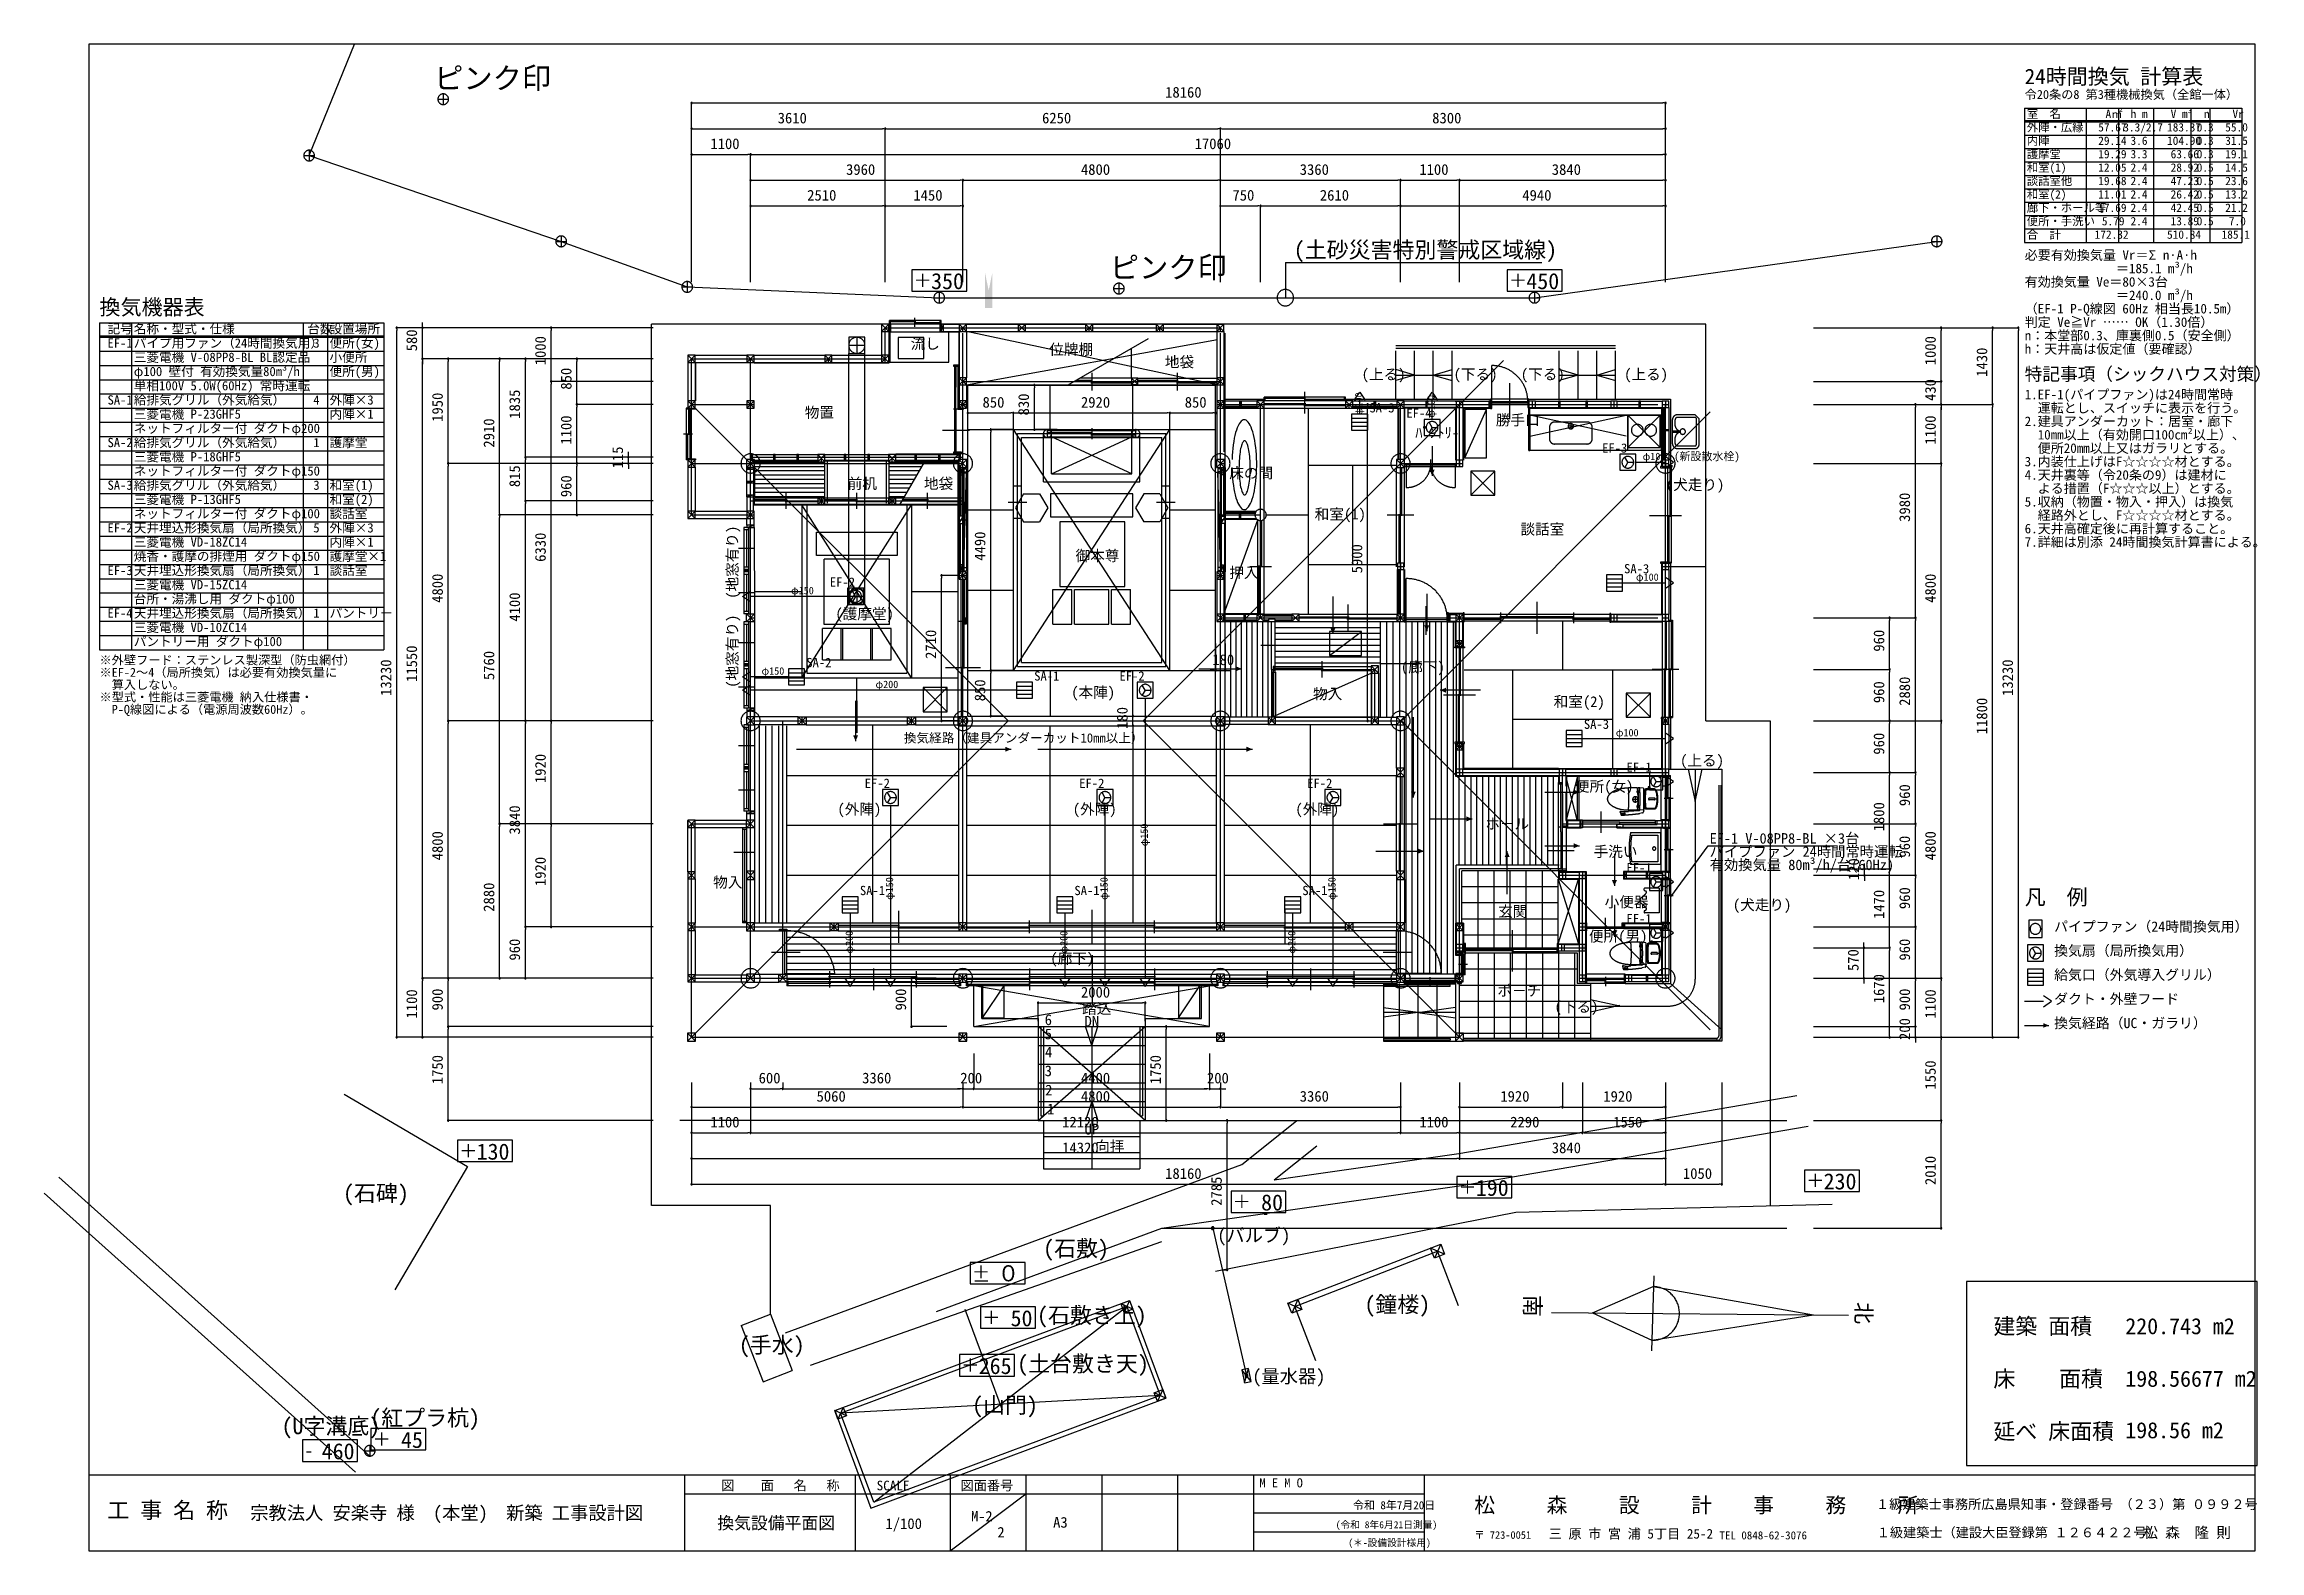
# Model space of a CAD drawing. Header units: millimetres. Extents: x -21029 to 20283, y -14043 to 14043.
import ezdxf

# ---------------------------------------------------------------- set-up
doc = ezdxf.new("R2010")
doc.units = ezdxf.units.MM
for name, color, linetype in [('0-2', 7, 'Continuous'), ('0-3', 7, 'Continuous'), ('0-6', 7, 'Continuous'), ('0-7', 7, 'Continuous'), ('0-8', 7, 'Continuous'), ('0-9', 7, 'Continuous'), ('0-A', 7, 'Continuous'), ('0-B', 7, 'Continuous'), ('0-C', 7, 'Continuous'), ('0-D', 7, 'Continuous'), ('0-E', 7, 'Continuous'), ('0-F', 7, 'Continuous'), ('1-0', 7, 'Continuous'), ('1-1', 7, 'Continuous'), ('1-6', 7, 'Continuous'), ('1-7', 7, 'Continuous'), ('1-8', 7, 'Continuous'), ('1-9', 7, 'Continuous'), ('1-A', 7, 'Continuous'), ('1-B', 7, 'Continuous'), ('1-C', 7, 'Continuous'), ('1-D', 7, 'Continuous'), ('2-0', 7, 'Continuous'), ('2-1', 7, 'Continuous'), ('2-2', 7, 'Continuous'), ('2-3', 7, 'Continuous'), ('2-4', 7, 'Continuous'), ('2-5', 7, 'Continuous'), ('2-6', 7, 'Continuous'), ('2-7', 7, 'Continuous')]:
    doc.layers.add(name, color=color, linetype=linetype)
doc.styles.add('JP', font='msgothic.ttc')

msp = doc.modelspace()

# ---------------------------------------------------------------- texts
at = {"layer": '0-8', "color": 7, "style": 'JP'}
for s, height, p in [('図    面   名   称', 180, (-8404, -12916)), ('SCALE', 180, (-5508, -12918)), ('図面番号', 180, (-3943, -12918)), ('M E M O', 170, (1631, -12863)), ('M E M O', 170, (1631, -12863)), ('工 事 名 称', 300, (-19853, -13438)), ('松     森     設     計    事     務     所', 282.83, (5639, -13334)), ('１級建築士事務所広島県知事・登録番号 （２３）第 ０９９２号', 180, (13127, -13266)), ('1/100', 200, (-5343, -13639)), ('三 原 市 宮 浦 5丁目 25-2', 180, (7025, -13817)), ('１級建築士（建設大臣登録第 １２６４２２号）', 180, (13142, -13793)), ('松 森  隆 則', 200, (18113, -13804)), ('〒 723-0051', 141.4, (5638, -13821)), ('TEL 0848-62-3076', 150, (10209, -13832))]:
    msp.add_text(s, height=height, dxfattribs=at).set_placement(p)
at = {"layer": '0-D', "color": 7, "style": 'JP'}
for s, p in [('6', (-2374, -4243)), ('DN', (-1631, -4271)), ('5', (-2374, -4508)), ('4', (-2368, -4846)), ('3', (-2374, -5196)), ('2', (-2366, -5555)), ('1', (-2329, -5907)), ('UP', (-1631, -6283))]:
    msp.add_text(s, height=200, dxfattribs=at).set_placement(p)
at = {"layer": '0-E', "color": 7, "style": 'JP'}
for s, height, p in [('流し', 200, (-4874, 8362)), ('位牌棚', 200, (-2289, 8255)), ('地袋', 200, (-133, 8021)), ('(上る)', 200, (3537, 7791)), ('(下る)', 200, (5252, 7791)), ('(下る)', 200, (6505, 7791)), ('(上る)', 200, (8432, 7791)), ('物置', 200, (-6848, 7079)), ('勝手口', 200, (6038, 6939)), ('ﾊﾟﾝﾄﾘ-', 200, (4536, 6703)), ('前机', 200, (-6048, 5755)), ('地袋', 200, (-4626, 5755)), ('床の間', 200, (1068, 5951)), ('(犬走り)', 200, (9209, 5732)), ('和室(1)', 200, (2661, 5184)), ('談話室', 200, (6497, 4902)), ('御本尊', 200, (-1798, 4409)), ('押入', 200, (1069, 4093)), ('(護摩堂)', 200, (-6277, 3326)), ('180', 200, (752, 2469)), ('(廊下)', 200, (4269, 2331)), ('(本陣)', 200, (-1879, 1861)), ('物入', 200, (2631, 1833)), ('和室(2)', 200, (7117, 1687)), ('(上る)', 200, (9475, 590)), ('便所(女)', 200, (7513, 108)), ('(外陣)', 200, (-6239, -316)), ('(外陣)', 200, (-1850, -316)), ('(外陣)', 200, (2300, -316)), ('ホ－ル', 200, (5842, -590)), ('手洗い', 200, (7861, -1107)), ('物入', 200, (-8556, -1681)), ('玄関', 200, (6081, -2224)), ('小便器', 200, (8068, -2047)), ('(犬走り)', 200, (10459, -2100)), ('便所(男)', 200, (7775, -2687)), ('(廊下)', 200, (-2269, -3100)), ('ポ－チ', 200, (6069, -3701)), ('踏込', 200, (-1676, -4034)), ('(下る)', 200, (7134, -4001)), ('向拝', 200, (-1433, -6603)), ('(石碑)', 300, (-15458, -7527)), ('(石敷)', 300, (-2403, -8557)), ('(鐘楼)', 300, (3588, -9600)), ('建築 面積', 300, (15317, -10007)), ('220.743 m2', 300, (17777, -10007)), ('(手水)', 300, (-8077, -10356)), ('床    面積', 300, (15317, -10987)), ('198.56677 m2', 300, (17777, -10987)), ('(山門)', 300, (-3728, -11478)), ('延べ 床面積', 300, (15317, -11967)), ('198.56 m2', 300, (17777, -11947)), ('宗教法人 安楽寺 様  (本堂)  新築 工事設計図', 250, (-17189, -13463)), ('令和 8年7月20日', 150, (3375, -13270)), ('換気設備平面図', 230, (-8479, -13641)), ('M-2', 195.5, (-3745, -13498)), ('2', 196, (-3255, -13796)), ('A3', 200, (-2217, -13614)), ('(令和 8年6月21日測量)', 130, (3053, -13624)), ('(＊-設備設計様用)', 130, (3288, -13959))]:
    msp.add_text(s, height=height, dxfattribs=at).set_placement(p)
for s, height, rotation, p in [('(地窓有り)', 200, 90, (-8100, 3705)), ('5900', 200, 90, (3548, 4179)), ('(地窓有り)', 200, 90, (-8100, 2046)), ('180', 200, 90, (-828, 1279)), ('南', 300, 269.5166, (6577, -9274)), ('北', 300, 269.5166, (12752, -9407))]:
    msp.add_text(s, height=height, rotation=rotation, dxfattribs=at).set_placement(p)
at = {"layer": '0-F', "color": 7, "style": 'JP'}
for s, height, p in [('(新設散水栓)', 150, (9362, 6287)), ('(バルブ)', 250, (844, -8287)), ('(量水器)', 250, (1497, -10916))]:
    msp.add_text(s, height=height, dxfattribs=at).set_placement(p)
at = {"layer": '1-1', "color": 7, "style": 'JP'}
for s, p in [('18160', (-128, 13049)), ('3610', (-7353, 12569)), ('6250', (-2423, 12569)), ('8300', (4852, 12569)), ('1100', (-8608, 12089)), ('17060', (422, 12089)), ('3960', (-6078, 11609)), ('4800', (-1698, 11609)), ('3360', (2382, 11609)), ('1100', (4612, 11609)), ('3840', (7082, 11609)), ('2510', (-6803, 11129)), ('1450', (-4823, 11129)), ('750', (1127, 11129)), ('2610', (2757, 11129)), ('4940', (6532, 11129)), ('850', (-3533, 7269)), ('2920', (-1698, 7269)), ('850', (237, 7269)), ('2000', (-1698, -3730)), ('600', (-7708, -5330)), ('3360', (-5778, -5330)), ('200', (-3948, -5330)), ('4400', (-1698, -5330)), ('200', (652, -5330)), ('5060', (-6628, -5671)), ('4800', (-1698, -5671)), ('3360', (2382, -5671)), ('1920', (6122, -5671)), ('1920', (8042, -5671)), ('1100', (-8608, -6151)), ('12120', (-2048, -6151)), ('1100', (4612, -6151)), ('2290', (6307, -6151)), ('1550', (8227, -6151)), ('14320', (-2048, -6631)), ('3840', (7082, -6631)), ('18160', (-128, -7111)), ('1050', (9527, -7111))]:
    msp.add_text(s, height=200, dxfattribs=at).set_placement(p)
for s, p in [('580', (-14078, 8319)), ('1000', (-11678, 8059)), ('1000', (14242, 8059)), ('1430', (15202, 7844)), ('850', (-11198, 7604)), ('1950', (-13598, 7004)), ('1835', (-12158, 7061)), ('830', (-2667, 7124)), ('430', (14242, 7394)), ('2910', (-12638, 6524)), ('1100', (-11198, 6579)), ('1100', (14242, 6579)), ('115', (-10238, 6136)), ('815', (-12158, 5786)), ('960', (-11198, 5599)), ('3980', (13762, 5139)), ('6330', (-11678, 4394)), ('4490', (-3481, 4414)), ('4800', (-13598, 3629)), ('4800', (14242, 3629)), ('4100', (-12158, 3279)), ('2710', (-4398, 2584)), ('960', (13282, 2719)), ('13230', (-14558, 1894)), ('11550', (-14078, 2154)), ('5760', (-12638, 2189)), ('13230', (15682, 1894)), ('850', (-3481, 1794)), ('960', (13282, 1759)), ('2880', (13762, 1709)), ('11800', (15202, 1179)), ('960', (13282, 799)), ('1920', (-11678, 269)), ('960', (13762, -161)), ('3840', (-12158, -691)), ('1800', (13282, -631)), ('4800', (-13598, -1171)), ('960', (13762, -1121)), ('4800', (14242, -1171)), ('1920', (-11678, -1651)), ('120', (12812, -1541)), ('2880', (-12638, -2131)), ('1470', (13282, -2266)), ('960', (13762, -2081)), ('960', (-12158, -3041)), ('570', (12802, -3236)), ('960', (13762, -3041)), ('1100', (-14078, -4121)), ('900', (-13598, -3971)), ('900', (-4958, -3971)), ('1670', (13282, -3836)), ('900', (13762, -3971)), ('1100', (14242, -4121)), ('200', (13762, -4521)), ('1750', (-13598, -5346)), ('1750', (-208, -5346)), ('1550', (14242, -5446)), ('2010', (14242, -7226)), ('2785', (928, -7613))]:
    msp.add_text(s, height=200, rotation=90, dxfattribs=at).set_placement(p)
at = {"layer": '1-7', "color": 7, "style": 'JP'}
for s, height, p in [('ピンク印', 400, (-13760, 13212)), ('ピンク印', 400, (-1160, 9682)), ('＋', 250, (-4818, 9517)), ('350', 300, (-4492, 9478)), ('＋', 250, (6282, 9517)), ('450', 300, (6608, 9478)), ('＋', 250, (-13293, -6712)), ('130', 300, (-12967, -6752)), ('＋', 250, (11825, -7267)), ('230', 300, (12151, -7307)), ('＋', 250, (1131, -7660)), (' 80', 300, (1458, -7700)), ('＋', 250, (5340, -7389)), ('190', 300, (5666, -7428)), ('＋', 250, (-3733, -8972)), ('－', 250, (-3728, -9142)), ('０', 300, (-3255, -9021)), ('(石敷き上)', 300, (-2517, -9803)), ('＋', 250, (-3541, -9820)), (' 50', 300, (-3214, -9859)), ('＋', 250, (-3931, -10709)), ('265', 300, (-3604, -10749)), ('(土台敷き天)', 300, (-2887, -10706)), ('(U字溝底)', 300, (-16605, -11870)), ('(紅プラ杭)', 300, (-14950, -11714)), ('＋', 250, (-14907, -12087)), (' 45 ', 300, (-14581, -12127)), ('-', 250, (-16182, -12299)), ('460', 300, (-15856, -12339))]:
    msp.add_text(s, height=height, dxfattribs=at).set_placement(p)
at = {"layer": '1-A', "color": 7, "style": 'JP'}
msp.add_text('(土砂災害特別警戒区域線)', height=300, dxfattribs=at).set_placement((2271, 10062))
at = {"layer": '2-3', "color": 3, "style": 'JP'}
for s, p in [('φ100', (3550, 7130)), ('φ200', (-5950, -2910)), ('φ200', (-1950, -2910)), ('φ200', (2300, -2910))]:
    msp.add_text(s, height=138, rotation=90, dxfattribs=at).set_placement(p)
at = {"layer": '2-3', "color": 5, "style": 'JP'}
for s, p in [('φ100', (4900, 7080)), ('φ150', (-450, -910)), ('φ150', (-5200, -1910)), ('φ150', (-1200, -1910)), ('φ150', (3050, -1910))]:
    msp.add_text(s, height=138, rotation=90, dxfattribs=at).set_placement(p)
for s, p in [('φ100', (8776, 6290)), ('φ150', (-7104, 3790))]:
    msp.add_text(s, height=138, dxfattribs=at).set_placement(p)
at = {"layer": '2-3', "color": 3, "style": 'JP'}
for s, p in [('φ100', (8651, 4040)), ('φ150', (-7654, 2290)), ('φ200', (-5529, 2040)), ('φ100', (8276, 1140))]:
    msp.add_text(s, height=138, dxfattribs=at).set_placement(p)
at = {"layer": '2-4', "color": 1, "style": 'JP'}
msp.add_text('換気経路（建具アンダーカット10mm以上）', height=172.5, dxfattribs=at).set_placement((-5000, 1025))
at = {"layer": '2-5', "color": 3, "style": 'JP'}
for s, p in [('SA-3', (3680, 7180)), ('SA-3', (8430, 4180)), ('SA-2', (-6820, 2430)), ('SA-1', (-2570, 2180)), ('SA-3', (7680, 1280)), ('SA-1', (-5820, -1820)), ('SA-1', (-1820, -1820)), ('SA-1', (2430, -1820))]:
    msp.add_text(s, height=172.5, dxfattribs=at).set_placement(p)
at = {"layer": '2-5', "color": 5, "style": 'JP'}
for s, p in [('EF-4', (4370, 7080)), ('EF-3', (8020, 6430)), ('EF-2', (-6380, 3930)), ('EF-2', (-980, 2180)), ('EF-2', (-5730, 180)), ('EF-2', (-1730, 180)), ('EF-2', (2520, 180))]:
    msp.add_text(s, height=172.5, dxfattribs=at).set_placement(p)
at = {"layer": '2-5', "color": 1, "style": 'JP'}
for s, height, p in [('EF-1', 172.5, (8475, 480)), ('EF-1 V-08PP8-BL ×3台', 195.5, (10025, -860)), ('EF-1', 172.5, (8475, -1395)), ('有効換気量 80m³/h/台(60Hz)', 195.5, (10025, -1353)), ('パイプファン 24時間常時運転', 195.5, (10025, -1106)), ('EF-1', 172.5, (8475, -2345))]:
    msp.add_text(s, height=height, dxfattribs=at).set_placement(p)
at = {"layer": '2-6', "color": 7, "style": 'JP'}
for s, height, p in [('令20条の8 第3種機械換気（全館一体）', 166.75, (15900, 13025)), ('24時間換気 計算表', 287.5, (15900, 13300)), ('室  名', 155.2, (15940, 12668)), ('A㎡', 155.2, (17408, 12668)), ('h m', 155.2, (17874, 12668)), ('V m³', 155.2, (18622, 12668)), ('Vr', 155.2, (19775, 12668)), ('外陣・広縁', 155.2, (15940, 12418)), ('57.67', 155.2, (17272, 12418)), ('3.3/2.7', 155.2, (17739, 12418)), ('183.37', 155.2, (18555, 12418)), ('0.3', 155.2, (19108, 12418)), ('n', 155, (19242, 12668)), ('55.0', 155.2, (19640, 12418)), ('護摩堂', 155.2, (15940, 11918)), ('内陣', 155.2, (15940, 12168)), ('29.14', 155.2, (17272, 12168)), ('19.29', 155.2, (17272, 11918)), ('3.6', 155.2, (17874, 12168)), ('3.3', 155.2, (17874, 11918)), ('104.90', 155.2, (18555, 12168)), ('63.66', 155.2, (18622, 11918)), ('0.3', 155.2, (19108, 12168)), ('0.3', 155.2, (19108, 11918)), ('31.5', 155.2, (19640, 12168)), ('19.1', 155.2, (19640, 11918)), ('和室(1)', 155.2, (15940, 11668)), ('談話室他', 155.2, (15940, 11418)), ('12.05', 155.2, (17272, 11668)), ('19.68', 155.2, (17272, 11418)), ('2.4', 155.2, (17874, 11668)), ('2.4', 155.2, (17874, 11418)), ('47.23', 155.2, (18622, 11418)), ('28.92', 155.2, (18622, 11668)), ('0.5', 155.2, (19108, 11668)), ('0.5', 155.2, (19108, 11418)), ('23.6', 155.2, (19640, 11418)), ('14.5', 155.2, (19640, 11668)), ('和室(2)', 155.2, (15940, 11168)), ('11.01', 155.2, (17272, 11168)), ('2.4', 155.2, (17874, 11168)), ('26.42', 155.2, (18622, 11168)), ('0.5', 155.2, (19108, 11168)), ('13.2', 155.2, (19640, 11168)), ('廊下・ホール等', 155.2, (15940, 10918)), ('便所・手洗い', 155.2, (15940, 10668)), ('17.69', 155.2, (17272, 10918)), ('5.79', 155.2, (17340, 10668)), ('2.4', 155.2, (17874, 10918)), ('2.4', 155.2, (17874, 10668)), ('42.45', 155.2, (18622, 10918)), ('13.89', 155.2, (18622, 10668)), ('0.5', 155.2, (19108, 10918)), ('0.5', 155.2, (19108, 10668)), ('21.2', 155.2, (19640, 10918)), ('7.0', 155.2, (19708, 10668)), ('合  計', 155.2, (15940, 10418)), ('172.32', 155.2, (17205, 10418)), ('510.84', 155.2, (18555, 10418)), ('185.1', 155.2, (19572, 10418)), ('必要有効換気量 Vr＝Σ n·A·h', 178.25, (15900, 10025)), ('\u3000\u3000\u3000\u3000\u3000\u3000\u3000＝185.1 m³/h', 178.25, (15900, 9775)), ('有効換気量 Ve＝80×3台', 178.25, (15900, 9525)), ('換気機器表', 287.5, (-20000, 9000)), ('（EF-1 P-Q線図 60Hz 相当長10.5m）', 178.25, (15900, 9025)), ('\u3000\u3000\u3000\u3000\u3000\u3000\u3000＝240.0 m³/h', 178.25, (15900, 9275)), ('記号', 172.5, (-19850, 8652)), ('名称・型式・仕様', 172.5, (-19360, 8652)), ('台数', 172.5, (-16125, 8652)), ('設置場所', 172.5, (-15710, 8652)), ('n：本堂部0.3、庫裏側0.5（安全側）', 178.25, (15900, 8525)), ('EF-1', 172.5, (-19850, 8387)), ('パイプ用ファン（24時間換気用）', 172.5, (-19360, 8387)), ('三菱電機 V-08PP8-BL BL認定品', 172.5, (-19360, 8122)), ('3', 172, (-16012, 8387)), ('便所(女)', 172.5, (-15710, 8387)), ('小便所', 172.5, (-15710, 8122)), ('h：天井高は仮定値（要確認）', 178.25, (15900, 8275)), ('φ100 壁付 有効換気量80m³/h', 172.5, (-19360, 7857)), ('便所(男)', 172.5, (-15710, 7857)), ('SA-1', 172.5, (-19850, 7327)), ('給排気グリル（外気給気）', 172.5, (-19360, 7327)), ('単相100V 5.0W(60Hz) 常時運転', 172.5, (-19360, 7592)), ('4', 172, (-16012, 7327)), ('外陣×3', 172.5, (-15710, 7327)), ('三菱電機 P-23GHF5', 172.5, (-19360, 7062)), ('内陣×1', 172.5, (-15710, 7062)), ('SA-2', 172.5, (-19850, 6532)), ('給排気グリル（外気給気）', 172.5, (-19360, 6532)), ('ネットフィルター付 ダクトφ200', 172.5, (-19360, 6797)), ('1', 172, (-16012, 6532)), ('護摩堂', 172.5, (-15710, 6532)), ('三菱電機 P-18GHF5', 172.5, (-19360, 6267)), ('ネットフィルター付 ダクトφ150', 172.5, (-19360, 6002)), ('SA-3', 172.5, (-19850, 5737)), ('給排気グリル（外気給気）', 172.5, (-19360, 5737)), ('3', 172, (-16012, 5737)), ('和室(1)', 172.5, (-15710, 5737)), ('三菱電機 P-13GHF5', 172.5, (-19360, 5472)), ('ネットフィルター付 ダクトφ100', 172.5, (-19360, 5207)), ('和室(2)', 172.5, (-15710, 5472)), ('談話室', 172.5, (-15710, 5207)), ('EF-2', 172.5, (-19850, 4942)), ('天井埋込形換気扇（局所換気）', 172.5, (-19360, 4942)), ('5', 172, (-16012, 4942)), ('外陣×3', 172.5, (-15710, 4942)), ('焼香・護摩の排煙用 ダクトφ150', 172.5, (-19360, 4412)), ('三菱電機 VD-18ZC14', 172.5, (-19360, 4677)), ('護摩堂×1', 172.5, (-15710, 4412)), ('内陣×1', 172.5, (-15710, 4677)), ('EF-3', 172.5, (-19850, 4147)), ('天井埋込形換気扇（局所換気）', 172.5, (-19360, 4147)), ('1', 172, (-16012, 4147)), ('談話室', 172.5, (-15710, 4147)), ('三菱電機 VD-15ZC14', 172.5, (-19360, 3882)), ('台所・湯沸し用 ダクトφ100', 172.5, (-19360, 3617)), ('EF-4', 172.5, (-19850, 3352)), ('天井埋込形換気扇（局所換気）', 172.5, (-19360, 3352)), ('1', 172, (-16012, 3352)), ('パントリー', 172.5, (-15710, 3352)), ('三菱電機 VD-10ZC14', 172.5, (-19360, 3087)), ('パントリー用 ダクトφ100', 172.5, (-19360, 2822)), ('※外壁フード：ステンレス製深型（防虫網付）', 166.75, (-20000, 2480)), ('※EF-2〜4（局所換気）は必要有効換気量に', 166.75, (-20000, 2250)), ('\u3000算入しない。', 166.8, (-20000, 2020)), ('※型式・性能は三菱電機 納入仕様書・', 166.75, (-20000, 1790)), ('\u3000P-Q線図による（電源周波数60Hz）。', 166.75, (-20000, 1560))]:
    msp.add_text(s, height=height, dxfattribs=at).set_placement(p)
at = {"layer": '2-6', "color": 1, "style": 'JP'}
msp.add_text('判定 Ve≧Vr …… OK（1.30倍）', height=178.25, dxfattribs=at).set_placement((15900, 8775))
at = {"layer": '2-7', "color": 7, "style": 'JP'}
for s, height, p in [('特記事項（シックハウス対策）', 241.5, (15900, 7775)), ('1.EF-1(パイプファン)は24時間常時', 178.25, (15900, 7425)), ('2.建具アンダーカット：居室・廊下', 178.25, (15900, 6925)), ('  運転とし、スイッチに表示を行う。', 178.25, (15900, 7175)), ('  便所20mm以上又はガラリとする。', 178.25, (15900, 6425)), ('  10mm以上（有効開口100cm²以上）、', 178.25, (15900, 6675)), ('3.内装仕上げはF☆☆☆☆材とする。', 178.25, (15900, 6175)), ('4.天井裏等（令20条の9）は建材に', 178.25, (15900, 5925)), ('  よる措置（F☆☆☆以上）とする。', 178.25, (15900, 5675)), ('5.収納（物置・物入・押入）は換気', 178.25, (15900, 5425)), ('  経路外とし、F☆☆☆☆材とする。', 178.25, (15900, 5175)), ('6.天井高確定後に再計算すること。', 178.25, (15900, 4925)), ('7.詳細は別添 24時間換気計算書による。', 178.25, (15900, 4675)), ('凡  例', 287.5, (15900, -2000)), ('パイプファン（24時間換気用）', 189.75, (16450, -2500)), ('換気扇（局所換気用）', 189.8, (16450, -2950)), ('給気口（外気導入グリル）', 189.75, (16450, -3400)), ('ダクト・外壁フード', 189.8, (16450, -3850)), ('換気経路（UC・ガラリ）', 189.75, (16450, -4300))]:
    msp.add_text(s, height=height, dxfattribs=at).set_placement(p)

# ---------------------------------------------------------------- linework, layer by layer
at = {"layer": '0-2', "color": 1}
for p, q in [((-5348, 8759), (902, 8759)), ((-5348, 8691), (-5348, 8759)), ((-5348, 8111), (-5348, 8759)), ((-3898, 8691), (-3898, 8759)), ((-1546, 8691), (-1546, 8759)), ((-226, 8691), (-226, 8759)), ((902, 8691), (902, 8759)), ((-3898, -2486), (-3898, 8659)), ((902, -2486), (902, 8659)), ((-8958, 5269), (-8958, 8179)), ((-8958, 8179), (-5348, 8179)), ((-7858, -3371), (-7858, 8179)), ((-6408, 8111), (-6408, 8179)), ((-6408, 8111), (-6408, 8179)), ((-5348, 8111), (-5348, 8179)), ((-3898, 7759), (902, 7759)), ((-8958, 7329), (-7791, 7329)), ((-7926, 7329), (-7791, 7329)), ((-3966, 7329), (-3831, 7329)), ((-3966, 7329), (-3831, 7329)), ((834, 7329), (9062, 7329)), ((1584, 7329), (1719, 7329)), ((1652, 3349), (1652, 7329)), ((3234, 7329), (3369, 7329)), ((3302, 7261), (3302, 7329)), ((4194, 7329), (4329, 7329)), ((4262, 3349), (4262, 7329)), ((5362, 6169), (5362, 7329)), ((9202, -3371), (9202, 7329)), ((-2883, 6784), (-113, 6784)), ((-2883, 2444), (-2883, 6784)), ((-113, 2444), (-113, 6784)), ((-8958, 6229), (-3898, 6229)), ((-8958, 6229), (-8891, 6229)), ((-7858, 6344), (-3898, 6344)), ((-6538, 6261), (-6538, 6329)), ((-5218, 6261), (-5218, 6329)), ((902, 6229), (977, 6229)), ((4262, 6229), (5362, 6229)), ((9142, 6229), (9202, 6229)), ((-7858, 5529), (-3898, 5529)), ((-6538, 5529), (-6538, 5596)), ((-6538, 5461), (-6538, 5529)), ((-5218, 5529), (-5218, 5596)), ((-5218, 5461), (-5218, 5529)), ((-8958, 5269), (-7858, 5269)), ((-8958, 5269), (-8891, 5269)), ((-7858, 5269), (-7791, 5269)), ((-3966, 5179), (-3831, 5179)), ((991, 5179), (856, 5179)), ((902, 5269), (1652, 5269)), ((2346, 5269), (2481, 5269)), ((-3973, 4139), (-3823, 4139)), ((827, 4139), (977, 4139)), ((4202, 4309), (4322, 4309)), ((4202, 4309), (4262, 4309)), ((9142, 4309), (9202, 4309)), ((9142, 4309), (9202, 4309)), ((-7858, 3349), (-7783, 3349)), ((902, 3349), (9062, 3349)), ((1559, 3349), (1694, 3349)), ((2234, 3349), (2369, 3349)), ((4194, 3349), (4329, 3349)), ((4262, 3281), (4262, 3416)), ((5294, 3349), (5429, 3349)), ((5362, 469), (5362, 3416)), ((-3866, 3288), (-3831, 3288)), ((5422, 2869), (5302, 2869)), ((5362, 2869), (5422, 2869)), ((-2883, 2444), (-113, 2444)), ((1862, 1429), (1862, 2389)), ((1862, 2389), (3782, 2389)), ((3782, 1429), (3782, 2389)), ((-7858, 1429), (4262, 1429)), ((-7258, -3371), (-7258, 1429)), ((-6898, 1354), (-6898, 1504)), ((-6898, 1354), (-6898, 1504)), ((-4858, 1354), (-4858, 1504)), ((-4858, 1354), (-4858, 1504)), ((4262, -3371), (4262, 1429)), ((9142, 1429), (9262, 1429)), ((5422, 949), (5302, 949)), ((5362, 949), (5422, 949)), ((5362, 469), (9202, 469)), ((7282, -1451), (7282, 469)), ((-8958, -4471), (-8958, -491)), ((-8958, -491), (-7858, -491)), ((-7858, -566), (-7858, -416)), ((7282, -491), (9202, -491)), ((5362, -4331), (5362, -1331)), ((7282, -1331), (5362, -1331)), ((7282, -1451), (9202, -1451)), ((7652, -3371), (7652, -1451)), ((8417, -1451), (9202, -1451)), ((-8958, -2411), (4262, -2411)), ((-6298, -2486), (-6298, -2336)), ((3302, -2486), (3302, -2336)), ((5362, -4471), (5362, -2411)), ((7652, -2411), (9202, -2411)), ((5362, -2801), (7652, -2801)), ((-7258, -3371), (-7258, -3296)), ((-3898, -3446), (-3898, -3296)), ((902, -3446), (902, -3296)), ((4262, -3371), (4262, -3296)), ((4262, -3446), (4262, -3296)), ((-8958, -3371), (5362, -3371)), ((7652, -3371), (9202, -3371)), ((-8958, -4471), (5362, -4471)), ((-3898, -4471), (-3898, -4396)), ((902, -4471), (902, -4396)), ((2289, -9488), (4952, -8460)), ((5345, -9478), (4952, -8460)), ((-6181, -11481), (-840, -9490)), ((-5563, -13139), (-840, -9490)), ((-840, -9490), (-222, -11149)), ((2682, -10506), (2289, -9488)), ((-222, -11149), (-6181, -11481)), ((-222, -11149), (-5563, -13139)), ((-5563, -13139), (-6181, -11481))]:
    msp.add_line(p, q, dxfattribs=at)
at = {"layer": '0-3', "color": 7}
for p, q in [((-5416, 8691), (-5416, 8246)), ((-5281, 8691), (-5281, 8246)), ((-4261, 8826), (-3966, 8826)), ((-4261, 8691), (-3966, 8691)), ((-3966, 8691), (-3966, 7826)), ((-3831, 8826), (-2828, 8826)), ((-3831, 8691), (-3831, 7826)), ((-3831, 8691), (-2866, 8691)), ((-2828, 8826), (-1613, 8826)), ((-2731, 8691), (-1613, 8691)), ((-1508, 8826), (-293, 8826)), ((-1478, 8691), (-293, 8691)), ((-158, 8826), (969, 8826)), ((-158, 8691), (969, 8691)), ((834, 8691), (834, 7826)), ((969, 8691), (969, 7826)), ((-758, 7819), (-758, 8372)), ((-9026, 8111), (-9026, 7396)), ((-8891, 8246), (-7926, 8246)), ((-8891, 8111), (-7926, 8111)), ((-8891, 8111), (-8891, 7396)), ((-8885, 8111), (-8885, 7396)), ((-7791, 8246), (-6476, 8246)), ((-7791, 8111), (-6476, 8111)), ((-6341, 8246), (-5416, 8246)), ((-6341, 8111), (-5416, 8111)), ((-3966, 7691), (-3966, 7396)), ((-3831, 7691), (-3831, 7396)), ((834, 7691), (834, 6304)), ((969, 7831), (969, 6444)), ((969, 7396), (1584, 7396)), ((969, 7294), (1584, 7294)), ((969, 7261), (1584, 7261)), ((3369, 7396), (4194, 7396)), ((3369, 7294), (4194, 7294)), ((3369, 7261), (4194, 7261)), ((4224, 7261), (4224, 6304)), ((5302, 7389), (4329, 7389)), ((5302, 7269), (4329, 7269)), ((4329, 7261), (4329, 6304)), ((5282, 7389), (5911, 7389)), ((5282, 7269), (5911, 7269)), ((5302, 7269), (5302, 6289)), ((5422, 7269), (5422, 6289)), ((6776, 7389), (8182, 7389)), ((6776, 7269), (8182, 7269)), ((8302, 7389), (9142, 7389)), ((8302, 7269), (9142, 7269)), ((9142, 7256), (9142, 6289)), ((9142, 7129), (9142, 6289)), ((9174, 7269), (9174, 6289)), ((9262, 7269), (9262, 6289)), ((9262, 7129), (9262, 6289)), ((-2331, 6844), (-665, 6844)), ((-2331, 6724), (-665, 6724)), ((-7821, 6396), (-6606, 6396)), ((-7821, 6291), (-6606, 6291)), ((-6501, 6396), (-5286, 6396)), ((-6471, 6291), (-5286, 6291)), ((-5151, 6396), (-3973, 6396)), ((-5151, 6291), (-3973, 6291)), ((-9026, 6161), (-9026, 5336)), ((-8891, 6161), (-8891, 5336)), ((-7933, 6154), (-7933, 5604)), ((-3966, 6151), (-3966, 5246)), ((-3936, 6151), (-3936, 5246)), ((-3894, 6151), (-3894, 4206)), ((919, 6151), (919, 4206)), ((961, 6151), (961, 5246)), ((991, 6151), (991, 5246)), ((-7925, 5336), (-7925, 5604)), ((-7806, 5336), (-7806, 5604)), ((-8891, 5336), (-7926, 5336)), ((-8891, 5201), (-7926, 5201)), ((-7926, 5079), (-7926, 5201)), ((-7791, 5079), (-7791, 5201)), ((-3966, 5111), (-3966, 4206)), ((969, 5336), (1572, 5336)), ((969, 5304), (1553, 5304)), ((969, 5201), (1572, 5201)), ((991, 5111), (991, 4206)), ((4232, 4249), (4232, 3416)), ((4322, 4249), (4322, 3416)), ((9142, 4249), (9142, 3409)), ((9262, 4249), (9262, 3409)), ((834, 4071), (834, 3416)), ((969, 4071), (969, 3416)), ((969, 3416), (1744, 3416)), ((969, 3416), (2234, 3416)), ((969, 3311), (1584, 3311)), ((1719, 3386), (2234, 3386)), ((1719, 3311), (1802, 3311)), ((1922, 3311), (2234, 3311)), ((5189, 3409), (5294, 3409)), ((8302, 3409), (9142, 3409)), ((969, 3281), (1744, 3281)), ((969, 3281), (1802, 3281)), ((1872, 3281), (2234, 3281)), ((5189, 3289), (5294, 3289)), ((5302, 2809), (5302, 3281)), ((5422, 2809), (5422, 3281)), ((8302, 3289), (9142, 3289)), ((1876, 2336), (1876, 1496)), ((1887, 2336), (1887, 1496)), ((1922, 2336), (1922, 1496)), ((3720, 2321), (3720, 1496)), ((3849, 2321), (3849, 1496)), ((-7926, 1619), (-7926, 1504)), ((-7791, 1619), (-7791, 1504)), ((-6973, 1504), (-7783, 1504)), ((-6973, 1354), (-7783, 1354)), ((-4783, 1504), (-3973, 1504)), ((-4783, 1354), (-3973, 1354)), ((1928, 1504), (3714, 1504)), ((1929, 1496), (3714, 1496)), ((1929, 1361), (3714, 1361)), ((3849, 1496), (4187, 1496)), ((3849, 1361), (4187, 1361)), ((4187, 544), (4187, 1354)), ((4337, 544), (4337, 1354)), ((9142, 1369), (9142, 529)), ((9262, 1369), (9262, 529)), ((5302, 1009), (5302, 529)), ((5422, 1009), (5422, 529)), ((5422, 529), (7222, 529)), ((7342, 529), (8182, 529)), ((8302, 529), (9142, 529)), ((5422, 409), (7222, 409)), ((7222, 409), (7222, 277)), ((7342, 409), (8182, 409)), ((7342, 409), (7342, 209)), ((8302, 409), (9142, 409)), ((-7933, -256), (-7933, -416)), ((-7783, -301), (-7783, -416)), ((-9026, -1384), (-9026, -426)), ((-8891, -424), (-7933, -424)), ((-8891, -1384), (-8891, -426)), ((-8891, -559), (-7933, -559)), ((7342, -431), (7602, -431)), ((7354, -551), (7602, -551)), ((8292, -494), (9012, -494)), ((8412, -506), (9047, -506)), ((8412, -551), (9082, -551)), ((-9026, -1519), (-9026, -2344)), ((-8891, -1519), (-8891, -2344)), ((-7783, -1526), (-7783, -2336)), ((4187, -1526), (4187, -2336)), ((4337, -1526), (4337, -2336)), ((7342, -1391), (7592, -1391)), ((7342, -1511), (7592, -1511)), ((7592, -1511), (7592, -2351)), ((7712, -1511), (7712, -2351)), ((9142, -1391), (8474, -1391)), ((9142, -1511), (8474, -1511)), ((-9026, -2479), (-9026, -3304)), ((-8891, -2479), (-8891, -3304)), ((-7783, -2336), (-6373, -2336)), ((4187, -2336), (3377, -2336)), ((5302, -2479), (5302, -2741)), ((5422, -2479), (5422, -2741)), ((7592, -2471), (7592, -2861)), ((7712, -2471), (7712, -2861)), ((8412, -2351), (9142, -2351)), ((8412, -2411), (9122, -2411)), ((9142, -2471), (9142, -3311)), ((9262, -2471), (9262, -3311)), ((-7783, -2486), (-6373, -2486)), ((4187, -2486), (3377, -2486)), ((5302, -2861), (5302, -2891)), ((5422, -2861), (5422, -2891)), ((7322, -2741), (7592, -2741)), ((7322, -2861), (7592, -2861)), ((7592, -2861), (7592, -3311)), ((7712, -2861), (7712, -3311)), ((-8891, -3304), (-7933, -3304)), ((-7783, -3296), (-7333, -3296)), ((-8891, -3439), (-7933, -3439)), ((-7783, -3446), (-7333, -3446)), ((8572, -3311), (9142, -3311)), ((8572, -3431), (9142, -3431))]:
    msp.add_line(p, q, dxfattribs=at)
for points in [[(-3486, 9124), (-3351, 9781), (-3351, 9124), (-3486, 9781)], [(-3486, 9124), (-3486, 9781), (-3351, 9124), (-3351, 9781)]]:
    msp.add_solid(points, dxfattribs=at)
at = {"layer": '0-6', "color": 7}
for p, q in [((8127, -2), (8128, 2)), ((8128, 2), (8129, 7)), ((8129, 7), (8131, 11)), ((8131, 11), (8133, 15)), ((8133, 15), (8134, 20)), ((8134, 20), (8136, 24)), ((8136, 24), (8138, 28)), ((8138, 28), (8141, 33)), ((8141, 33), (8143, 37)), ((8143, 37), (8146, 41)), ((8146, 41), (8149, 45)), ((8149, 45), (8152, 49)), ((8152, 49), (8155, 54)), ((8155, 54), (8158, 58)), ((8158, 58), (8162, 62)), ((8162, 62), (8165, 66)), ((8165, 66), (8169, 70)), ((8169, 70), (8173, 74)), ((8173, 74), (8177, 77)), ((8177, 77), (8181, 81)), ((8181, 81), (8186, 85)), ((8186, 85), (8190, 89)), ((8190, 89), (8195, 92)), ((8195, 92), (8200, 96)), ((8200, 96), (8205, 100)), ((8205, 100), (8210, 103)), ((8210, 103), (8215, 107)), ((8215, 107), (8220, 110)), ((8220, 110), (8226, 113)), ((8226, 113), (8231, 116)), ((8231, 116), (8237, 120)), ((8237, 120), (8243, 123)), ((8243, 123), (8249, 126)), ((8249, 126), (8255, 129)), ((8255, 129), (8261, 132)), ((8261, 132), (8268, 135)), ((8268, 135), (8274, 137)), ((8274, 137), (8281, 140)), ((8281, 140), (8287, 143)), ((8287, 143), (8294, 145)), ((8294, 145), (8301, 148)), ((8301, 148), (8308, 150)), ((8308, 150), (8315, 152)), ((8315, 152), (8322, 155)), ((8322, 155), (8329, 157)), ((8329, 157), (8337, 159)), ((8337, 159), (8344, 161)), ((8344, 161), (8351, 163)), ((8351, 163), (8359, 164)), ((8359, 164), (8367, 166)), ((8367, 166), (8374, 168)), ((8374, 168), (8382, 169)), ((8382, 169), (8390, 171)), ((8390, 171), (8398, 172)), ((8398, 172), (8405, 173)), ((8405, 173), (8413, 174)), ((8413, 174), (8421, 175)), ((8421, 175), (8429, 176)), ((8429, 176), (8437, 177)), ((8437, 177), (8445, 178)), ((8445, 178), (8454, 179)), ((8454, 179), (8462, 179)), ((8462, 179), (8470, 180)), ((8470, 180), (8478, 180)), ((8478, 180), (8486, 181)), ((8486, 181), (8494, 181)), ((8494, 181), (8503, 181)), ((8503, 181), (8511, 181)), ((8681, 181), (8511, 181)), ((8670, 121), (8670, 97)), ((8712, 121), (8670, 121)), ((8670, 97), (8712, 97)), ((8676, 115), (8676, 103)), ((8706, 115), (8676, 115)), ((8676, 103), (8706, 103)), ((8721, 181), (8691, 181)), ((8706, 103), (8706, 115)), ((8712, 97), (8712, 121)), ((8791, 171), (8721, 181)), ((8791, 171), (8791, -229)), ((8822, 119), (8791, 124)), ((8816, 18), (8817, 30)), ((8816, 7), (8816, 18)), ((8816, -5), (8816, 7)), ((8817, 52), (8818, 63)), ((8817, 41), (8817, 52)), ((8817, 30), (8817, 41)), ((8818, 73), (8819, 83)), ((8818, 63), (8818, 73)), ((8819, 92), (8820, 101)), ((8819, 83), (8819, 92)), ((8820, 101), (8821, 110)), ((8821, 118), (8822, 125)), ((8821, 110), (8821, 118)), ((8822, 125), (8823, 132)), ((8823, 132), (8824, 138)), ((8824, 143), (8825, 148)), ((8824, 138), (8824, 143)), ((8825, 148), (8826, 152)), ((8826, 152), (8827, 155)), ((8827, 155), (8828, 158)), ((8828, 158), (8829, 160)), ((8829, 160), (8830, 161)), ((8830, 161), (8831, 161)), ((8996, 161), (8831, 161)), ((8831, 12), (8832, 23)), ((8831, 0), (8831, 12)), ((8831, -11), (8831, 0)), ((8832, 45), (8833, 55)), ((8832, 34), (8832, 45)), ((8832, 23), (8832, 34)), ((8833, 65), (8834, 75)), ((8833, 55), (8833, 65)), ((8834, 84), (8835, 93)), ((8834, 75), (8834, 84)), ((8835, 93), (8836, 101)), ((8836, 101), (8837, 109)), ((8837, 115), (8838, 122)), ((8837, 109), (8837, 115)), ((8838, 122), (8839, 127)), ((8839, 127), (8840, 132)), ((8840, 132), (8841, 136)), ((8841, 136), (8842, 140)), ((8842, 140), (8843, 143)), ((8843, 143), (8844, 145)), ((8844, 145), (8845, 146)), ((8845, 146), (8846, 146)), ((8996, 146), (8846, 146)), ((8881, 199), (8876, 161)), ((8914, 176), (8878, 176)), ((8911, 199), (8881, 199)), ((8911, 199), (8916, 161)), ((8996, 161), (8999, 161)), ((8996, 146), (8998, 146)), ((8998, 146), (9001, 145)), ((8999, 161), (9002, 160)), ((9001, 145), (9004, 144)), ((9002, 160), (9005, 159)), ((9004, 144), (9006, 141)), ((9005, 159), (9008, 157)), ((9006, 141), (9009, 139)), ((9008, 157), (9011, 155)), ((9009, 139), (9011, 136)), ((9011, 155), (9014, 152)), ((9011, 136), (9014, 132)), ((9014, 152), (9017, 149)), ((9014, 132), (9016, 128)), ((9016, 128), (9018, 123)), ((9017, 149), (9020, 145)), ((9018, 123), (9021, 117)), ((9020, 145), (9023, 141)), ((9021, 117), (9023, 112)), ((9023, 141), (9025, 137)), ((9023, 112), (9025, 105)), ((9025, 137), (9028, 131)), ((9025, 105), (9027, 98)), ((9027, 98), (9029, 91)), ((9028, 131), (9031, 126)), ((9029, 91), (9030, 84)), ((9030, 84), (9032, 76)), ((9031, 126), (9033, 120)), ((9032, 76), (9033, 67)), ((9033, 120), (9035, 114)), ((9033, 67), (9035, 59)), ((9035, 114), (9038, 107)), ((9035, 59), (9036, 50)), ((9036, 50), (9037, 40)), ((9037, 40), (9038, 31)), ((9038, 107), (9040, 100)), ((9038, 31), (9039, 21)), ((9039, 21), (9040, 12)), ((9040, 100), (9042, 93)), ((9040, 12), (9040, 2)), ((9040, 2), (9041, -9)), ((9042, 93), (9044, 85)), ((9044, 85), (9046, 77)), ((9046, 77), (9047, 69)), ((9047, 69), (9049, 60)), ((9049, 60), (9050, 52)), ((9050, 52), (9051, 43)), ((9051, 43), (9053, 34)), ((9053, 34), (9053, 24)), ((9053, 24), (9054, 15)), ((9054, 15), (9055, 5)), ((9055, 5), (9055, -4)), ((8124, -20), (8125, -15)), ((8124, -24), (8124, -20)), ((8124, -29), (8124, -24)), ((8124, -33), (8124, -29)), ((8124, -38), (8124, -33)), ((8125, -42), (8124, -38)), ((8125, -11), (8126, -7)), ((8125, -15), (8125, -11)), ((8125, -47), (8125, -42)), ((8126, -51), (8125, -47)), ((8126, -7), (8127, -2)), ((8127, -55), (8126, -51)), ((8128, -60), (8127, -55)), ((8129, -64), (8128, -60)), ((8131, -69), (8129, -64)), ((8133, -73), (8131, -69)), ((8134, -77), (8133, -73)), ((8136, -82), (8134, -77)), ((8138, -86), (8136, -82)), ((8141, -90), (8138, -86)), ((8143, -95), (8141, -90)), ((8146, -99), (8143, -95)), ((8149, -103), (8146, -99)), ((8152, -107), (8149, -103)), ((8155, -111), (8152, -107)), ((8158, -115), (8155, -111)), ((8162, -119), (8158, -115)), ((8165, -123), (8162, -119)), ((8169, -127), (8165, -123)), ((8173, -131), (8169, -127)), ((8177, -135), (8173, -131)), ((8181, -139), (8177, -135)), ((8186, -143), (8181, -139)), ((8190, -146), (8186, -143)), ((8195, -150), (8190, -146)), ((8200, -154), (8195, -150)), ((8205, -157), (8200, -154)), ((8210, -161), (8205, -157)), ((8215, -164), (8210, -161)), ((8220, -168), (8215, -164)), ((8226, -171), (8220, -168)), ((8231, -174), (8226, -171)), ((8237, -177), (8231, -174)), ((8243, -180), (8237, -177)), ((8249, -183), (8243, -180)), ((8255, -186), (8249, -183)), ((8261, -189), (8255, -186)), ((8268, -192), (8261, -189)), ((8274, -195), (8268, -192)), ((8281, -198), (8274, -195)), ((8287, -200), (8281, -198)), ((8294, -203), (8287, -200)), ((8301, -205), (8294, -203)), ((8308, -208), (8301, -205)), ((8315, -210), (8308, -208)), ((8322, -212), (8315, -210)), ((8329, -214), (8322, -212)), ((8337, -216), (8329, -214)), ((8344, -218), (8337, -216)), ((8351, -220), (8344, -218)), ((8359, -222), (8351, -220)), ((8355, -272), (8361, -294)), ((8367, -224), (8359, -222)), ((8361, -294), (8367, -314)), ((8371, -259), (8364, -259)), ((8374, -225), (8367, -224)), ((8382, -227), (8374, -225)), ((8390, -228), (8382, -227)), ((8386, -329), (8401, -329)), ((8398, -230), (8390, -228)), ((8405, -231), (8398, -230)), ((8413, -232), (8405, -231)), ((8421, -233), (8413, -232)), ((8429, -234), (8421, -233)), ((8437, -235), (8429, -234)), ((8445, -236), (8437, -235)), ((8454, -237), (8445, -236)), ((8462, -237), (8454, -237)), ((8470, -238), (8462, -237)), ((8478, -238), (8470, -238)), ((8486, -238), (8478, -238)), ((8494, -239), (8486, -238)), ((8503, -239), (8494, -239)), ((8511, -239), (8503, -239)), ((8681, -239), (8511, -239)), ((8511, -239), (8511, -259)), ((8715, -249), (8511, -259)), ((8670, -155), (8670, -179)), ((8712, -155), (8670, -155)), ((8670, -179), (8712, -179)), ((8676, -161), (8676, -173)), ((8706, -161), (8676, -161)), ((8676, -173), (8706, -173)), ((8721, -239), (8691, -239)), ((8706, -173), (8706, -161)), ((8712, -179), (8712, -155)), ((8721, -239), (8719, -245)), ((8791, -229), (8721, -239)), ((8775, -287), (8721, -299)), ((8822, -177), (8791, -182)), ((8791, -229), (8791, -268)), ((8816, -17), (8816, -5)), ((8816, -29), (8816, -17)), ((8816, -41), (8816, -29)), ((8816, -53), (8816, -41)), ((8816, -64), (8816, -53)), ((8816, -76), (8816, -64)), ((8817, -88), (8816, -76)), ((8817, -99), (8817, -88)), ((8817, -110), (8817, -99)), ((8818, -120), (8817, -110)), ((8818, -131), (8818, -120)), ((8819, -141), (8818, -131)), ((8819, -150), (8819, -141)), ((8820, -159), (8819, -150)), ((8821, -167), (8820, -159)), ((8821, -175), (8821, -167)), ((8822, -183), (8821, -175)), ((8823, -189), (8822, -183)), ((8824, -195), (8823, -189)), ((8824, -201), (8824, -195)), ((8825, -205), (8824, -201)), ((8826, -210), (8825, -205)), ((8827, -213), (8826, -210)), ((8828, -215), (8827, -213)), ((8829, -217), (8828, -215)), ((8830, -218), (8829, -217)), ((8831, -219), (8830, -218)), ((8831, -23), (8831, -11)), ((8831, -35), (8831, -23)), ((8831, -46), (8831, -35)), ((8831, -58), (8831, -46)), ((8831, -69), (8831, -58)), ((8832, -81), (8831, -69)), ((8996, -219), (8831, -219)), ((8832, -92), (8832, -81)), ((8832, -102), (8832, -92)), ((8833, -113), (8832, -102)), ((8833, -123), (8833, -113)), ((8834, -133), (8833, -123)), ((8834, -142), (8834, -133)), ((8835, -150), (8834, -142)), ((8836, -159), (8835, -150)), ((8837, -166), (8836, -159)), ((8837, -173), (8837, -166)), ((8838, -179), (8837, -173)), ((8839, -185), (8838, -179)), ((8840, -190), (8839, -185)), ((8841, -194), (8840, -190)), ((8842, -198), (8841, -194)), ((8843, -200), (8842, -198)), ((8844, -202), (8843, -200)), ((8845, -203), (8844, -202)), ((8846, -204), (8845, -203)), ((8996, -204), (8846, -204)), ((8995, -14), (8901, -14)), ((8995, -44), (8901, -44)), ((8998, -204), (8996, -204)), ((8999, -219), (8996, -219)), ((9001, -203), (8998, -204)), ((9002, -218), (8999, -219)), ((9004, -201), (9001, -203)), ((9005, -217), (9002, -218)), ((9006, -199), (9004, -201)), ((9008, -215), (9005, -217)), ((9009, -196), (9006, -199)), ((9011, -213), (9008, -215)), ((9011, -193), (9009, -196)), ((9056, -29), (9010, -29)), ((9014, -190), (9011, -193)), ((9014, -210), (9011, -213)), ((9016, -185), (9014, -190)), ((9017, -207), (9014, -210)), ((9018, -180), (9016, -185)), ((9020, -203), (9017, -207)), ((9021, -175), (9018, -180)), ((9023, -199), (9020, -203)), ((9023, -169), (9021, -175)), ((9025, -163), (9023, -169)), ((9025, -194), (9023, -199)), ((9027, -156), (9025, -163)), ((9028, -189), (9025, -194)), ((9029, -149), (9027, -156)), ((9031, -184), (9028, -189)), ((9030, -141), (9029, -149)), ((9032, -133), (9030, -141)), ((9033, -178), (9031, -184)), ((9033, -125), (9032, -133)), ((9035, -116), (9033, -125)), ((9035, -172), (9033, -178)), ((9036, -107), (9035, -116)), ((9038, -165), (9035, -172)), ((9037, -98), (9036, -107)), ((9038, -89), (9037, -98)), ((9039, -79), (9038, -89)), ((9040, -158), (9038, -165)), ((9040, -69), (9039, -79)), ((9041, -49), (9040, -59)), ((9040, -59), (9040, -69)), ((9042, -151), (9040, -158)), ((9041, -9), (9041, -19)), ((9041, -19), (9041, -29)), ((9041, -29), (9041, -39)), ((9041, -39), (9041, -49)), ((9044, -143), (9042, -151)), ((9046, -135), (9044, -143)), ((9047, -127), (9046, -135)), ((9049, -118), (9047, -127)), ((9050, -109), (9049, -118)), ((9051, -100), (9050, -109)), ((9053, -91), (9051, -100)), ((9054, -72), (9053, -82)), ((9053, -82), (9053, -91)), ((9055, -63), (9054, -72)), ((9055, -4), (9056, -14)), ((9056, -43), (9055, -53)), ((9055, -53), (9055, -63)), ((9056, -14), (9056, -24)), ((9056, -24), (9056, -34)), ((9056, -34), (9056, -43)), ((8171, -2890), (8172, -2886)), ((8171, -2894), (8171, -2890)), ((8172, -2886), (8173, -2881)), ((8173, -2881), (8174, -2877)), ((8174, -2877), (8175, -2872)), ((8175, -2872), (8177, -2868)), ((8177, -2868), (8179, -2864)), ((8179, -2864), (8180, -2859)), ((8180, -2859), (8182, -2855)), ((8182, -2855), (8185, -2851)), ((8185, -2851), (8187, -2846)), ((8187, -2846), (8189, -2842)), ((8189, -2842), (8192, -2838)), ((8192, -2838), (8195, -2834)), ((8195, -2834), (8198, -2830)), ((8198, -2830), (8201, -2825)), ((8201, -2825), (8204, -2821)), ((8204, -2821), (8208, -2817)), ((8208, -2817), (8211, -2813)), ((8211, -2813), (8215, -2809)), ((8215, -2809), (8219, -2805)), ((8219, -2805), (8223, -2802)), ((8223, -2802), (8227, -2798)), ((8227, -2798), (8232, -2794)), ((8232, -2794), (8236, -2790)), ((8236, -2790), (8241, -2787)), ((8241, -2787), (8246, -2783)), ((8246, -2783), (8251, -2779)), ((8251, -2779), (8256, -2776)), ((8256, -2776), (8261, -2772)), ((8261, -2772), (8266, -2769)), ((8266, -2769), (8272, -2766)), ((8272, -2766), (8278, -2763)), ((8278, -2763), (8283, -2759)), ((8283, -2759), (8289, -2756)), ((8289, -2756), (8295, -2753)), ((8295, -2753), (8301, -2750)), ((8301, -2750), (8307, -2747)), ((8307, -2747), (8314, -2744)), ((8314, -2744), (8320, -2742)), ((8320, -2742), (8327, -2739)), ((8327, -2739), (8333, -2736)), ((8333, -2736), (8340, -2734)), ((8340, -2734), (8347, -2731)), ((8347, -2731), (8354, -2729)), ((8354, -2729), (8361, -2727)), ((8361, -2727), (8368, -2725)), ((8368, -2725), (8375, -2722)), ((8375, -2722), (8383, -2720)), ((8383, -2720), (8390, -2718)), ((8390, -2718), (8398, -2716)), ((8398, -2716), (8405, -2715)), ((8405, -2715), (8413, -2713)), ((8413, -2713), (8420, -2711)), ((8420, -2711), (8428, -2710)), ((8428, -2710), (8436, -2708)), ((8436, -2708), (8444, -2707)), ((8444, -2707), (8451, -2706)), ((8451, -2706), (8459, -2705)), ((8459, -2705), (8467, -2704)), ((8467, -2704), (8475, -2703)), ((8475, -2703), (8483, -2702)), ((8483, -2702), (8492, -2701)), ((8492, -2701), (8500, -2700)), ((8500, -2700), (8508, -2700)), ((8508, -2700), (8516, -2699)), ((8516, -2699), (8524, -2699)), ((8524, -2699), (8532, -2698)), ((8532, -2698), (8540, -2698)), ((8540, -2698), (8549, -2698)), ((8549, -2698), (8557, -2698)), ((8727, -2698), (8557, -2698)), ((8758, -2758), (8716, -2758)), ((8716, -2758), (8716, -2782)), ((8716, -2782), (8758, -2782)), ((8752, -2764), (8722, -2764)), ((8722, -2764), (8722, -2776)), ((8722, -2776), (8752, -2776)), ((8767, -2698), (8737, -2698)), ((8752, -2776), (8752, -2764)), ((8758, -2782), (8758, -2758)), ((8837, -2708), (8767, -2698)), ((8837, -2708), (8837, -3108)), ((8868, -2760), (8837, -2755)), ((8862, -2861), (8863, -2849)), ((8862, -2872), (8862, -2861)), ((8862, -2884), (8862, -2872)), ((8862, -2896), (8862, -2884)), ((8863, -2827), (8864, -2816)), ((8863, -2838), (8863, -2827)), ((8863, -2849), (8863, -2838)), ((8864, -2806), (8865, -2796)), ((8864, -2816), (8864, -2806)), ((8865, -2787), (8866, -2778)), ((8865, -2796), (8865, -2787)), ((8866, -2778), (8867, -2769)), ((8867, -2761), (8868, -2754)), ((8867, -2769), (8867, -2761)), ((8868, -2754), (8869, -2747)), ((8869, -2747), (8870, -2741)), ((8870, -2741), (8871, -2736)), ((8871, -2731), (8872, -2727)), ((8871, -2736), (8871, -2731)), ((8872, -2727), (8873, -2724)), ((8873, -2724), (8874, -2721)), ((8874, -2721), (8875, -2719)), ((8875, -2719), (8876, -2718)), ((8876, -2718), (8877, -2718)), ((9042, -2718), (8877, -2718)), ((8877, -2867), (8878, -2856)), ((8877, -2879), (8877, -2867)), ((8877, -2890), (8877, -2879)), ((8877, -2902), (8877, -2890)), ((8878, -2834), (8879, -2824)), ((8878, -2845), (8878, -2834)), ((8878, -2856), (8878, -2845)), ((8879, -2814), (8880, -2804)), ((8879, -2824), (8879, -2814)), ((8880, -2795), (8881, -2786)), ((8880, -2804), (8880, -2795)), ((8881, -2786), (8882, -2778)), ((8882, -2778), (8883, -2771)), ((8883, -2764), (8884, -2757)), ((8883, -2771), (8883, -2764)), ((8884, -2757), (8885, -2752)), ((8885, -2752), (8886, -2747)), ((8886, -2747), (8887, -2743)), ((8887, -2743), (8888, -2739)), ((8888, -2739), (8889, -2736)), ((8889, -2736), (8890, -2734)), ((8890, -2734), (8891, -2733)), ((8891, -2733), (8892, -2733)), ((9042, -2733), (8892, -2733)), ((8927, -2680), (8922, -2718)), ((8960, -2703), (8924, -2703)), ((8957, -2680), (8927, -2680)), ((8957, -2680), (8962, -2718)), ((9042, -2718), (9045, -2718)), ((9042, -2733), (9045, -2733)), ((9045, -2718), (9048, -2719)), ((9045, -2733), (9047, -2734)), ((9047, -2734), (9050, -2736)), ((9048, -2719), (9051, -2720)), ((9050, -2736), (9052, -2738)), ((9051, -2720), (9054, -2722)), ((9052, -2738), (9055, -2740)), ((9054, -2722), (9057, -2724)), ((9055, -2740), (9057, -2743)), ((9057, -2724), (9060, -2727)), ((9057, -2743), (9060, -2747)), ((9060, -2727), (9063, -2730)), ((9060, -2747), (9062, -2751)), ((9062, -2751), (9064, -2756)), ((9063, -2730), (9066, -2734)), ((9064, -2756), (9067, -2762)), ((9066, -2734), (9069, -2738)), ((9067, -2762), (9069, -2767)), ((9069, -2738), (9071, -2743)), ((9069, -2767), (9071, -2774)), ((9071, -2743), (9074, -2748)), ((9071, -2774), (9073, -2781)), ((9073, -2781), (9075, -2788)), ((9074, -2748), (9077, -2753)), ((9075, -2788), (9076, -2795)), ((9076, -2795), (9078, -2803)), ((9077, -2753), (9079, -2759)), ((9078, -2803), (9080, -2812)), ((9079, -2759), (9082, -2765)), ((9080, -2812), (9081, -2820)), ((9081, -2820), (9082, -2829)), ((9082, -2765), (9084, -2772)), ((9082, -2829), (9083, -2839)), ((9083, -2839), (9084, -2848)), ((9084, -2772), (9086, -2779)), ((9084, -2848), (9085, -2858)), ((9085, -2858), (9086, -2867)), ((9086, -2779), (9088, -2786)), ((9086, -2867), (9086, -2877)), ((9086, -2877), (9087, -2888)), ((9087, -2888), (9087, -2898)), ((9088, -2786), (9090, -2794)), ((9090, -2794), (9092, -2802)), ((9092, -2802), (9093, -2810)), ((9093, -2810), (9095, -2819)), ((9095, -2819), (9096, -2827)), ((9096, -2827), (9097, -2836)), ((9097, -2836), (9099, -2845)), ((9099, -2845), (9100, -2855)), ((9100, -2855), (9100, -2864)), ((9100, -2864), (9101, -2874)), ((9101, -2874), (9101, -2883)), ((9101, -2883), (9102, -2893)), ((8170, -2899), (8171, -2894)), ((8170, -2903), (8170, -2899)), ((8170, -2908), (8170, -2903)), ((8170, -2912), (8170, -2908)), ((8170, -2917), (8170, -2912)), ((8171, -2921), (8170, -2917)), ((8171, -2926), (8171, -2921)), ((8172, -2930), (8171, -2926)), ((8173, -2935), (8172, -2930)), ((8174, -2939), (8173, -2935)), ((8175, -2943), (8174, -2939)), ((8177, -2948), (8175, -2943)), ((8179, -2952), (8177, -2948)), ((8180, -2956), (8179, -2952)), ((8182, -2961), (8180, -2956)), ((8185, -2965), (8182, -2961)), ((8187, -2969), (8185, -2965)), ((8189, -2974), (8187, -2969)), ((8192, -2978), (8189, -2974)), ((8195, -2982), (8192, -2978)), ((8198, -2986), (8195, -2982)), ((8201, -2990), (8198, -2986)), ((8204, -2994), (8201, -2990)), ((8208, -2998), (8204, -2994)), ((8211, -3002), (8208, -2998)), ((8215, -3006), (8211, -3002)), ((8219, -3010), (8215, -3006)), ((8223, -3014), (8219, -3010)), ((8227, -3018), (8223, -3014)), ((8232, -3022), (8227, -3018)), ((8236, -3025), (8232, -3022)), ((8241, -3029), (8236, -3025)), ((8246, -3033), (8241, -3029)), ((8251, -3036), (8246, -3033)), ((8256, -3040), (8251, -3036)), ((8261, -3043), (8256, -3040)), ((8266, -3047), (8261, -3043)), ((8272, -3050), (8266, -3047)), ((8278, -3053), (8272, -3050)), ((8283, -3056), (8278, -3053)), ((8289, -3059), (8283, -3056)), ((8295, -3063), (8289, -3059)), ((8301, -3065), (8295, -3063)), ((8307, -3068), (8301, -3065)), ((8314, -3071), (8307, -3068)), ((8320, -3074), (8314, -3071)), ((8327, -3077), (8320, -3074)), ((8333, -3079), (8327, -3077)), ((8340, -3082), (8333, -3079)), ((8347, -3084), (8340, -3082)), ((8354, -3087), (8347, -3084)), ((8361, -3089), (8354, -3087)), ((8368, -3091), (8361, -3089)), ((8375, -3093), (8368, -3091)), ((8383, -3095), (8375, -3093)), ((8390, -3097), (8383, -3095)), ((8398, -3099), (8390, -3097)), ((8405, -3101), (8398, -3099)), ((8401, -3151), (8407, -3173)), ((8413, -3103), (8405, -3101)), ((8407, -3173), (8413, -3193)), ((8417, -3138), (8410, -3138)), ((8420, -3104), (8413, -3103)), ((8428, -3106), (8420, -3104)), ((8436, -3107), (8428, -3106)), ((8432, -3208), (8447, -3208)), ((8444, -3109), (8436, -3107)), ((8451, -3110), (8444, -3109)), ((8459, -3111), (8451, -3110)), ((8467, -3112), (8459, -3111)), ((8475, -3113), (8467, -3112)), ((8483, -3114), (8475, -3113)), ((8492, -3115), (8483, -3114)), ((8500, -3116), (8492, -3115)), ((8508, -3116), (8500, -3116)), ((8516, -3117), (8508, -3116)), ((8524, -3117), (8516, -3117)), ((8532, -3117), (8524, -3117)), ((8540, -3118), (8532, -3117)), ((8549, -3118), (8540, -3118)), ((8557, -3118), (8549, -3118)), ((8557, -3118), (8557, -3138)), ((8727, -3118), (8557, -3118)), ((8761, -3128), (8557, -3138)), ((8758, -3034), (8716, -3034)), ((8716, -3034), (8716, -3058)), ((8716, -3058), (8758, -3058)), ((8752, -3040), (8722, -3040)), ((8722, -3040), (8722, -3052)), ((8722, -3052), (8752, -3052)), ((8767, -3118), (8737, -3118)), ((8752, -3052), (8752, -3040)), ((8758, -3058), (8758, -3034)), ((8767, -3118), (8765, -3124)), ((8837, -3108), (8767, -3118)), ((8821, -3166), (8767, -3178)), ((8868, -3056), (8837, -3061)), ((8837, -3108), (8837, -3147)), ((8862, -2908), (8862, -2896)), ((8862, -2920), (8862, -2908)), ((8862, -2932), (8862, -2920)), ((8862, -2943), (8862, -2932)), ((8862, -2955), (8862, -2943)), ((8863, -2967), (8862, -2955)), ((8863, -2978), (8863, -2967)), ((8863, -2989), (8863, -2978)), ((8864, -2999), (8863, -2989)), ((8864, -3010), (8864, -2999)), ((8865, -3020), (8864, -3010)), ((8865, -3029), (8865, -3020)), ((8866, -3038), (8865, -3029)), ((8867, -3046), (8866, -3038)), ((8867, -3054), (8867, -3046)), ((8868, -3062), (8867, -3054)), ((8869, -3068), (8868, -3062)), ((8870, -3074), (8869, -3068)), ((8871, -3080), (8870, -3074)), ((8871, -3085), (8871, -3080)), ((8872, -3089), (8871, -3085)), ((8873, -3092), (8872, -3089)), ((8874, -3094), (8873, -3092)), ((8875, -3096), (8874, -3094)), ((8876, -3097), (8875, -3096)), ((8877, -3098), (8876, -3097)), ((8877, -2914), (8877, -2902)), ((8877, -2925), (8877, -2914)), ((8877, -2937), (8877, -2925)), ((8877, -2948), (8877, -2937)), ((8878, -2960), (8877, -2948)), ((9042, -3098), (8877, -3098)), ((8878, -2971), (8878, -2960)), ((8878, -2982), (8878, -2971)), ((8879, -2992), (8878, -2982)), ((8879, -3002), (8879, -2992)), ((8880, -3012), (8879, -3002)), ((8880, -3021), (8880, -3012)), ((8881, -3030), (8880, -3021)), ((8882, -3038), (8881, -3030)), ((8883, -3045), (8882, -3038)), ((8883, -3052), (8883, -3045)), ((8884, -3058), (8883, -3052)), ((8885, -3064), (8884, -3058)), ((8886, -3069), (8885, -3064)), ((8887, -3073), (8886, -3069)), ((8888, -3077), (8887, -3073)), ((8889, -3079), (8888, -3077)), ((8890, -3081), (8889, -3079)), ((8891, -3082), (8890, -3081)), ((8892, -3083), (8891, -3082)), ((9042, -3083), (8892, -3083)), ((9041, -2893), (8947, -2893)), ((9041, -2923), (8947, -2923)), ((9045, -3083), (9042, -3083)), ((9045, -3098), (9042, -3098)), ((9047, -3082), (9045, -3083)), ((9048, -3097), (9045, -3098)), ((9050, -3080), (9047, -3082)), ((9051, -3096), (9048, -3097)), ((9052, -3078), (9050, -3080)), ((9054, -3094), (9051, -3096)), ((9055, -3076), (9052, -3078)), ((9057, -3092), (9054, -3094)), ((9057, -3072), (9055, -3076)), ((9102, -2908), (9056, -2908)), ((9060, -3069), (9057, -3072)), ((9060, -3089), (9057, -3092)), ((9062, -3064), (9060, -3069)), ((9063, -3086), (9060, -3089)), ((9064, -3059), (9062, -3064)), ((9066, -3082), (9063, -3086)), ((9067, -3054), (9064, -3059)), ((9069, -3078), (9066, -3082)), ((9069, -3048), (9067, -3054)), ((9071, -3042), (9069, -3048)), ((9071, -3073), (9069, -3078)), ((9073, -3035), (9071, -3042)), ((9074, -3068), (9071, -3073)), ((9075, -3028), (9073, -3035)), ((9077, -3063), (9074, -3068)), ((9076, -3020), (9075, -3028)), ((9078, -3012), (9076, -3020)), ((9079, -3057), (9077, -3063)), ((9080, -3004), (9078, -3012)), ((9082, -3051), (9079, -3057)), ((9081, -2995), (9080, -3004)), ((9082, -2986), (9081, -2995)), ((9083, -2977), (9082, -2986)), ((9084, -3044), (9082, -3051)), ((9084, -2968), (9083, -2977)), ((9085, -2958), (9084, -2968)), ((9086, -3037), (9084, -3044)), ((9086, -2948), (9085, -2958)), ((9087, -2928), (9086, -2938)), ((9086, -2938), (9086, -2948)), ((9088, -3030), (9086, -3037)), ((9087, -2898), (9087, -2908)), ((9087, -2908), (9087, -2918)), ((9087, -2918), (9087, -2928)), ((9090, -3022), (9088, -3030)), ((9092, -3014), (9090, -3022)), ((9093, -3006), (9092, -3014)), ((9095, -2997), (9093, -3006)), ((9096, -2988), (9095, -2997)), ((9097, -2979), (9096, -2988)), ((9099, -2970), (9097, -2979)), ((9100, -2961), (9099, -2970)), ((9101, -2942), (9100, -2951)), ((9100, -2951), (9100, -2961)), ((9102, -2923), (9101, -2932)), ((9101, -2932), (9101, -2942)), ((9102, -2893), (9102, -2903)), ((9102, -2903), (9102, -2913)), ((9102, -2913), (9102, -2923))]:
    msp.add_line(p, q, dxfattribs=at)
for points in [[(8511, -239), (8511, -233), (8512, -227), (8512, -221), (8513, -216), (8513, -210), (8514, -204), (8514, -198), (8515, -192), (8515, -186), (8516, -181), (8516, -175), (8516, -169), (8517, -163), (8517, -157), (8517, -151), (8518, -146), (8518, -140), (8518, -134), (8519, -128), (8519, -122), (8519, -116), (8519, -111), (8520, -105), (8520, -99), (8520, -93), (8520, -87), (8520, -81), (8520, -76), (8520, -70), (8521, -64), (8521, -58), (8521, -52), (8521, -46), (8521, -41), (8521, -35), (8521, -29), (8521, -23), (8521, -17), (8521, -11), (8521, -5), (8521, 0), (8521, 6), (8520, 12), (8520, 18), (8520, 24), (8520, 30), (8520, 35), (8520, 41), (8520, 47), (8519, 53), (8519, 59), (8519, 65), (8519, 70), (8518, 76), (8518, 82), (8518, 88), (8517, 94), (8517, 100), (8517, 105), (8516, 111), (8516, 117), (8516, 123), (8515, 129), (8515, 135), (8514, 140), (8514, 146), (8513, 152), (8513, 158), (8512, 164), (8512, 170), (8511, 175), (8511, 181)], [(8681, -239), (8681, -233), (8682, -227), (8682, -221), (8683, -216), (8683, -210), (8684, -204), (8684, -198), (8685, -192), (8685, -186), (8686, -181), (8686, -175), (8686, -169), (8687, -163), (8687, -157), (8687, -151), (8688, -146), (8688, -140), (8688, -134), (8689, -128), (8689, -122), (8689, -116), (8689, -111), (8690, -105), (8690, -99), (8690, -93), (8690, -87), (8690, -81), (8690, -76), (8690, -70), (8691, -64), (8691, -58), (8691, -52), (8691, -46), (8691, -41), (8691, -35), (8691, -29), (8691, -23), (8691, -17), (8691, -11), (8691, -5), (8691, 0), (8691, 6), (8690, 12), (8690, 18), (8690, 24), (8690, 30), (8690, 35), (8690, 41), (8690, 47), (8689, 53), (8689, 59), (8689, 65), (8689, 70), (8688, 76), (8688, 82), (8688, 88), (8687, 94), (8687, 100), (8687, 105), (8686, 111), (8686, 117), (8686, 123), (8685, 129), (8685, 135), (8684, 140), (8684, 146), (8683, 152), (8683, 158), (8682, 164), (8682, 170), (8681, 175), (8681, 181)], [(8691, -239), (8691, -233), (8692, -227), (8692, -221), (8693, -216), (8693, -210), (8694, -204), (8694, -198), (8695, -192), (8695, -186), (8696, -181), (8696, -175), (8696, -169), (8697, -163), (8697, -157), (8697, -151), (8698, -146), (8698, -140), (8698, -134), (8699, -128), (8699, -122), (8699, -116), (8699, -111), (8700, -105), (8700, -99), (8700, -93), (8700, -87), (8700, -81), (8700, -76), (8700, -70), (8701, -64), (8701, -58), (8701, -52), (8701, -46), (8701, -41), (8701, -35), (8701, -29), (8701, -23), (8701, -17), (8701, -11), (8701, -5), (8701, 0), (8701, 6), (8700, 12), (8700, 18), (8700, 24), (8700, 30), (8700, 35), (8700, 41), (8700, 47), (8699, 53), (8699, 59), (8699, 65), (8699, 70), (8698, 76), (8698, 82), (8698, 88), (8697, 94), (8697, 100), (8697, 105), (8696, 111), (8696, 117), (8696, 123), (8695, 129), (8695, 135), (8694, 140), (8694, 146), (8693, 152), (8693, 158), (8692, 164), (8692, 170), (8691, 175), (8691, 181)], [(8721, -239), (8721, -233), (8722, -227), (8722, -221), (8723, -216), (8723, -210), (8724, -204), (8724, -198), (8725, -192), (8725, -186), (8726, -181), (8726, -175), (8726, -169), (8727, -163), (8727, -157), (8727, -151), (8728, -146), (8728, -140), (8728, -134), (8729, -128), (8729, -122), (8729, -116), (8729, -111), (8730, -105), (8730, -99), (8730, -93), (8730, -87), (8730, -81), (8730, -76), (8730, -70), (8731, -64), (8731, -58), (8731, -52), (8731, -46), (8731, -41), (8731, -35), (8731, -29), (8731, -23), (8731, -17), (8731, -11), (8731, -5), (8731, 0), (8731, 6), (8730, 12), (8730, 18), (8730, 24), (8730, 30), (8730, 35), (8730, 41), (8730, 47), (8729, 53), (8729, 59), (8729, 65), (8729, 70), (8728, 76), (8728, 82), (8728, 88), (8727, 94), (8727, 100), (8727, 105), (8726, 111), (8726, 117), (8726, 123), (8725, 129), (8725, 135), (8724, 140), (8724, 146), (8723, 152), (8723, 158), (8722, 164), (8722, 170), (8721, 175), (8721, 181)], [(8364, -259), (8364, -259), (8364, -259), (8363, -259), (8363, -259), (8363, -259), (8363, -259), (8362, -259), (8362, -259), (8362, -259), (8362, -259), (8361, -259), (8361, -259), (8361, -259), (8361, -259), (8360, -260), (8360, -260), (8360, -260), (8360, -260), (8359, -260), (8359, -260), (8359, -260), (8359, -260), (8359, -260), (8358, -261), (8358, -261), (8358, -261), (8358, -261), (8358, -261), (8357, -261), (8357, -262), (8357, -262), (8357, -262), (8357, -262), (8356, -262), (8356, -263), (8356, -263), (8356, -263), (8356, -263), (8356, -263), (8356, -264), (8355, -264), (8355, -264), (8355, -264), (8355, -265), (8355, -265), (8355, -265), (8355, -265), (8355, -265), (8355, -266), (8355, -266), (8354, -266), (8354, -266), (8354, -267), (8354, -267), (8354, -267), (8354, -267), (8354, -268), (8354, -268), (8354, -268), (8354, -268), (8354, -269), (8354, -269), (8354, -269), (8354, -270), (8354, -270), (8354, -270), (8354, -270), (8354, -271), (8354, -271), (8354, -271), (8354, -271), (8355, -272)], [(8367, -314), (8367, -315), (8367, -315), (8367, -315), (8367, -316), (8367, -316), (8367, -316), (8368, -317), (8368, -317), (8368, -317), (8368, -318), (8368, -318), (8368, -318), (8369, -319), (8369, -319), (8369, -319), (8369, -320), (8369, -320), (8370, -320), (8370, -320), (8370, -321), (8370, -321), (8370, -321), (8371, -322), (8371, -322), (8371, -322), (8371, -322), (8372, -323), (8372, -323), (8372, -323), (8372, -323), (8373, -324), (8373, -324), (8373, -324), (8373, -324), (8374, -325), (8374, -325), (8374, -325), (8375, -325), (8375, -325), (8375, -326), (8375, -326), (8376, -326), (8376, -326), (8376, -326), (8377, -326), (8377, -327), (8377, -327), (8378, -327), (8378, -327), (8378, -327), (8379, -327), (8379, -328), (8379, -328), (8380, -328), (8380, -328), (8380, -328), (8381, -328), (8381, -328), (8381, -328), (8382, -328), (8382, -328), (8382, -328), (8383, -329), (8383, -329), (8383, -329), (8384, -329), (8384, -329), (8385, -329), (8385, -329), (8385, -329), (8386, -329), (8386, -329)], [(8371, -259), (8373, -259), (8375, -259), (8377, -260), (8379, -260), (8381, -260), (8382, -260), (8384, -261), (8386, -261), (8388, -261), (8390, -261), (8392, -261), (8394, -262), (8396, -262), (8398, -262), (8400, -262), (8402, -262), (8404, -262), (8406, -263), (8408, -263), (8410, -263), (8412, -263), (8414, -263), (8415, -263), (8417, -263), (8419, -263), (8421, -263), (8423, -264), (8425, -264), (8427, -264), (8429, -264), (8431, -264), (8433, -264), (8435, -264), (8437, -264), (8439, -264), (8441, -264), (8443, -264), (8445, -264), (8447, -264), (8449, -264), (8451, -264), (8453, -264), (8455, -264), (8456, -264), (8458, -264), (8460, -263), (8462, -263), (8464, -263), (8466, -263), (8468, -263), (8470, -263), (8472, -263), (8474, -263), (8476, -263), (8478, -262), (8480, -262), (8482, -262), (8484, -262), (8486, -262), (8488, -262), (8490, -261), (8491, -261), (8493, -261), (8495, -261), (8497, -261), (8499, -260), (8501, -260), (8503, -260), (8505, -260), (8507, -259), (8509, -259), (8511, -259)], [(8399, -307), (8399, -306), (8399, -305), (8399, -305), (8398, -304), (8398, -303), (8398, -302), (8397, -301), (8397, -301), (8396, -300), (8395, -299), (8395, -299), (8394, -298), (8393, -298), (8392, -298), (8392, -297), (8391, -297), (8390, -297), (8389, -297), (8388, -297), (8387, -297), (8386, -297), (8386, -298), (8385, -298), (8384, -298), (8383, -299), (8383, -299), (8382, -300), (8381, -301), (8381, -301), (8380, -302), (8380, -303), (8380, -304), (8379, -305), (8379, -305), (8379, -306), (8379, -307), (8379, -308), (8379, -309), (8379, -310), (8380, -311), (8380, -311), (8380, -312), (8381, -313), (8381, -314), (8382, -314), (8383, -315), (8383, -315), (8384, -316), (8385, -316), (8386, -317), (8386, -317), (8387, -317), (8388, -317), (8389, -317), (8390, -317), (8391, -317), (8392, -317), (8392, -317), (8393, -316), (8394, -316), (8395, -315), (8395, -315), (8396, -314), (8397, -314), (8397, -313), (8398, -312), (8398, -311), (8398, -311), (8399, -310), (8399, -309), (8399, -308), (8399, -307)], [(8401, -329), (8405, -329), (8410, -328), (8414, -328), (8419, -328), (8423, -327), (8428, -327), (8432, -327), (8436, -327), (8441, -326), (8445, -326), (8450, -326), (8454, -325), (8459, -325), (8463, -325), (8468, -324), (8472, -324), (8477, -324), (8481, -323), (8485, -323), (8490, -323), (8494, -322), (8499, -322), (8503, -322), (8508, -321), (8512, -321), (8517, -320), (8521, -320), (8526, -320), (8530, -319), (8534, -319), (8539, -319), (8543, -318), (8548, -318), (8552, -317), (8557, -317), (8561, -317), (8566, -316), (8570, -316), (8574, -315), (8579, -315), (8583, -314), (8588, -314), (8592, -313), (8597, -313), (8601, -313), (8606, -312), (8610, -312), (8614, -311), (8619, -311), (8623, -310), (8628, -310), (8632, -309), (8637, -309), (8641, -308), (8645, -308), (8650, -307), (8654, -307), (8659, -306), (8663, -306), (8668, -305), (8672, -305), (8677, -304), (8681, -304), (8685, -303), (8690, -303), (8694, -302), (8699, -302), (8703, -301), (8708, -301), (8712, -300), (8716, -299), (8721, -299)], [(8426, -306), (8426, -305), (8426, -304), (8426, -303), (8425, -302), (8425, -301), (8425, -301), (8424, -300), (8424, -299), (8423, -299), (8422, -298), (8422, -297), (8421, -297), (8420, -297), (8419, -296), (8419, -296), (8418, -296), (8417, -296), (8416, -296), (8415, -296), (8414, -296), (8413, -296), (8413, -296), (8412, -297), (8411, -297), (8410, -297), (8410, -298), (8409, -299), (8408, -299), (8408, -300), (8407, -301), (8407, -301), (8407, -302), (8406, -303), (8406, -304), (8406, -305), (8406, -306), (8406, -306), (8406, -307), (8406, -308), (8407, -309), (8407, -310), (8407, -311), (8408, -311), (8408, -312), (8409, -313), (8410, -313), (8410, -314), (8411, -314), (8412, -315), (8413, -315), (8413, -315), (8414, -315), (8415, -316), (8416, -316), (8417, -316), (8418, -315), (8419, -315), (8419, -315), (8420, -315), (8421, -314), (8422, -314), (8422, -313), (8423, -313), (8424, -312), (8424, -311), (8425, -311), (8425, -310), (8425, -309), (8426, -308), (8426, -307), (8426, -306), (8426, -306)], [(8453, -303), (8453, -302), (8453, -301), (8453, -301), (8452, -300), (8452, -299), (8452, -298), (8451, -297), (8451, -297), (8450, -296), (8449, -296), (8449, -295), (8448, -295), (8447, -294), (8446, -294), (8446, -294), (8445, -293), (8444, -293), (8443, -293), (8442, -293), (8441, -293), (8440, -294), (8440, -294), (8439, -294), (8438, -295), (8437, -295), (8437, -296), (8436, -296), (8435, -297), (8435, -297), (8434, -298), (8434, -299), (8434, -300), (8433, -301), (8433, -301), (8433, -302), (8433, -303), (8433, -304), (8433, -305), (8433, -306), (8434, -307), (8434, -307), (8434, -308), (8435, -309), (8435, -310), (8436, -310), (8437, -311), (8437, -311), (8438, -312), (8439, -312), (8440, -313), (8440, -313), (8441, -313), (8442, -313), (8443, -313), (8444, -313), (8445, -313), (8446, -313), (8446, -313), (8447, -312), (8448, -312), (8449, -311), (8449, -311), (8450, -310), (8451, -310), (8451, -309), (8452, -308), (8452, -307), (8452, -307), (8453, -306), (8453, -305), (8453, -304), (8453, -303)], [(8715, -249), (8715, -249), (8715, -249), (8715, -249), (8715, -249), (8716, -249), (8716, -249), (8716, -249), (8716, -249), (8716, -249), (8716, -249), (8716, -249), (8716, -249), (8716, -249), (8716, -249), (8716, -248), (8716, -248), (8716, -248), (8717, -248), (8717, -248), (8717, -248), (8717, -248), (8717, -248), (8717, -248), (8717, -248), (8717, -248), (8717, -248), (8717, -248), (8717, -248), (8717, -248), (8717, -248), (8717, -248), (8717, -248), (8718, -248), (8718, -248), (8718, -248), (8718, -248), (8718, -248), (8718, -247), (8718, -247), (8718, -247), (8718, -247), (8718, -247), (8718, -247), (8718, -247), (8718, -247), (8718, -247), (8718, -247), (8718, -247), (8718, -247), (8718, -247), (8719, -247), (8719, -247), (8719, -247), (8719, -246), (8719, -246), (8719, -246), (8719, -246), (8719, -246), (8719, -246), (8719, -246), (8719, -246), (8719, -246), (8719, -246), (8719, -246), (8719, -246), (8719, -246), (8719, -246), (8719, -245), (8719, -245), (8719, -245), (8719, -245), (8719, -245)], [(8775, -287), (8775, -287), (8776, -287), (8776, -287), (8777, -287), (8777, -287), (8777, -287), (8778, -286), (8778, -286), (8778, -286), (8779, -286), (8779, -286), (8779, -286), (8780, -286), (8780, -285), (8780, -285), (8781, -285), (8781, -285), (8781, -285), (8782, -284), (8782, -284), (8782, -284), (8783, -284), (8783, -284), (8783, -283), (8783, -283), (8784, -283), (8784, -283), (8784, -282), (8785, -282), (8785, -282), (8785, -282), (8785, -281), (8786, -281), (8786, -281), (8786, -280), (8786, -280), (8787, -280), (8787, -280), (8787, -279), (8787, -279), (8787, -279), (8788, -278), (8788, -278), (8788, -278), (8788, -277), (8788, -277), (8789, -277), (8789, -276), (8789, -276), (8789, -276), (8789, -275), (8789, -275), (8790, -275), (8790, -274), (8790, -274), (8790, -274), (8790, -273), (8790, -273), (8790, -272), (8790, -272), (8790, -272), (8790, -271), (8791, -271), (8791, -271), (8791, -270), (8791, -270), (8791, -270), (8791, -269), (8791, -269), (8791, -268), (8791, -268), (8791, -268)], [(8901, -14), (8900, -14), (8900, -14), (8899, -14), (8898, -14), (8898, -14), (8897, -14), (8896, -15), (8896, -15), (8895, -15), (8895, -15), (8894, -16), (8893, -16), (8893, -16), (8892, -17), (8892, -17), (8891, -17), (8891, -18), (8890, -18), (8890, -19), (8889, -19), (8889, -20), (8889, -20), (8888, -21), (8888, -21), (8888, -22), (8887, -22), (8887, -23), (8887, -24), (8887, -24), (8886, -25), (8886, -26), (8886, -26), (8886, -27), (8886, -28), (8886, -28), (8886, -29), (8886, -29), (8886, -30), (8886, -31), (8886, -31), (8886, -32), (8886, -33), (8887, -33), (8887, -34), (8887, -35), (8887, -35), (8888, -36), (8888, -36), (8888, -37), (8889, -37), (8889, -38), (8889, -38), (8890, -39), (8890, -39), (8891, -40), (8891, -40), (8892, -41), (8892, -41), (8893, -41), (8893, -42), (8894, -42), (8895, -42), (8895, -43), (8896, -43), (8896, -43), (8897, -43), (8898, -43), (8898, -44), (8899, -44), (8900, -44), (8900, -44), (8901, -44)], [(8995, -44), (8996, -44), (8996, -44), (8997, -44), (8997, -44), (8998, -43), (8999, -43), (8999, -43), (9000, -43), (9001, -43), (9001, -42), (9002, -42), (9002, -42), (9003, -41), (9003, -41), (9004, -41), (9004, -40), (9005, -40), (9005, -39), (9006, -39), (9006, -38), (9007, -38), (9007, -37), (9008, -37), (9008, -36), (9008, -36), (9008, -35), (9009, -35), (9009, -34), (9009, -33), (9009, -33), (9009, -32), (9010, -31), (9010, -31), (9010, -30), (9010, -29), (9010, -29), (9010, -28), (9010, -28), (9010, -27), (9010, -26), (9009, -26), (9009, -25), (9009, -24), (9009, -24), (9009, -23), (9008, -22), (9008, -22), (9008, -21), (9008, -21), (9007, -20), (9007, -20), (9006, -19), (9006, -19), (9005, -18), (9005, -18), (9004, -17), (9004, -17), (9003, -17), (9003, -16), (9002, -16), (9002, -16), (9001, -15), (9001, -15), (9000, -15), (8999, -15), (8999, -14), (8998, -14), (8997, -14), (8997, -14), (8996, -14), (8996, -14), (8995, -14)], [(8557, -3118), (8557, -3112), (8558, -3106), (8559, -3100), (8559, -3095), (8559, -3089), (8560, -3083), (8560, -3077), (8561, -3071), (8561, -3065), (8562, -3060), (8562, -3054), (8562, -3048), (8563, -3042), (8563, -3036), (8564, -3030), (8564, -3025), (8564, -3019), (8564, -3013), (8565, -3007), (8565, -3001), (8565, -2995), (8565, -2990), (8566, -2984), (8566, -2978), (8566, -2972), (8566, -2966), (8566, -2960), (8566, -2955), (8567, -2949), (8567, -2943), (8567, -2937), (8567, -2931), (8567, -2925), (8567, -2920), (8567, -2914), (8567, -2908), (8567, -2902), (8567, -2896), (8567, -2890), (8567, -2884), (8567, -2879), (8567, -2873), (8567, -2867), (8566, -2861), (8566, -2855), (8566, -2849), (8566, -2844), (8566, -2838), (8566, -2832), (8565, -2826), (8565, -2820), (8565, -2814), (8565, -2809), (8564, -2803), (8564, -2797), (8564, -2791), (8564, -2785), (8563, -2779), (8563, -2774), (8562, -2768), (8562, -2762), (8562, -2756), (8561, -2750), (8561, -2744), (8560, -2739), (8560, -2733), (8559, -2727), (8559, -2721), (8559, -2715), (8558, -2709), (8557, -2704), (8557, -2698)], [(8727, -3118), (8727, -3112), (8728, -3106), (8729, -3100), (8729, -3095), (8729, -3089), (8730, -3083), (8730, -3077), (8731, -3071), (8731, -3065), (8732, -3060), (8732, -3054), (8732, -3048), (8733, -3042), (8733, -3036), (8734, -3030), (8734, -3025), (8734, -3019), (8734, -3013), (8735, -3007), (8735, -3001), (8735, -2995), (8735, -2990), (8736, -2984), (8736, -2978), (8736, -2972), (8736, -2966), (8736, -2960), (8736, -2955), (8737, -2949), (8737, -2943), (8737, -2937), (8737, -2931), (8737, -2925), (8737, -2920), (8737, -2914), (8737, -2908), (8737, -2902), (8737, -2896), (8737, -2890), (8737, -2884), (8737, -2879), (8737, -2873), (8737, -2867), (8736, -2861), (8736, -2855), (8736, -2849), (8736, -2844), (8736, -2838), (8736, -2832), (8735, -2826), (8735, -2820), (8735, -2814), (8735, -2809), (8734, -2803), (8734, -2797), (8734, -2791), (8734, -2785), (8733, -2779), (8733, -2774), (8732, -2768), (8732, -2762), (8732, -2756), (8731, -2750), (8731, -2744), (8730, -2739), (8730, -2733), (8729, -2727), (8729, -2721), (8729, -2715), (8728, -2709), (8727, -2704), (8727, -2698)], [(8737, -3118), (8737, -3112), (8738, -3106), (8739, -3100), (8739, -3095), (8739, -3089), (8740, -3083), (8740, -3077), (8741, -3071), (8741, -3065), (8742, -3060), (8742, -3054), (8742, -3048), (8743, -3042), (8743, -3036), (8744, -3030), (8744, -3025), (8744, -3019), (8744, -3013), (8745, -3007), (8745, -3001), (8745, -2995), (8745, -2990), (8746, -2984), (8746, -2978), (8746, -2972), (8746, -2966), (8746, -2960), (8746, -2955), (8747, -2949), (8747, -2943), (8747, -2937), (8747, -2931), (8747, -2925), (8747, -2920), (8747, -2914), (8747, -2908), (8747, -2902), (8747, -2896), (8747, -2890), (8747, -2884), (8747, -2879), (8747, -2873), (8747, -2867), (8746, -2861), (8746, -2855), (8746, -2849), (8746, -2844), (8746, -2838), (8746, -2832), (8745, -2826), (8745, -2820), (8745, -2814), (8745, -2809), (8744, -2803), (8744, -2797), (8744, -2791), (8744, -2785), (8743, -2779), (8743, -2774), (8742, -2768), (8742, -2762), (8742, -2756), (8741, -2750), (8741, -2744), (8740, -2739), (8740, -2733), (8739, -2727), (8739, -2721), (8739, -2715), (8738, -2709), (8737, -2704), (8737, -2698)], [(8767, -3118), (8767, -3112), (8768, -3106), (8769, -3100), (8769, -3095), (8769, -3089), (8770, -3083), (8770, -3077), (8771, -3071), (8771, -3065), (8772, -3060), (8772, -3054), (8772, -3048), (8773, -3042), (8773, -3036), (8774, -3030), (8774, -3025), (8774, -3019), (8774, -3013), (8775, -3007), (8775, -3001), (8775, -2995), (8775, -2990), (8776, -2984), (8776, -2978), (8776, -2972), (8776, -2966), (8776, -2960), (8776, -2955), (8777, -2949), (8777, -2943), (8777, -2937), (8777, -2931), (8777, -2925), (8777, -2920), (8777, -2914), (8777, -2908), (8777, -2902), (8777, -2896), (8777, -2890), (8777, -2884), (8777, -2879), (8777, -2873), (8777, -2867), (8776, -2861), (8776, -2855), (8776, -2849), (8776, -2844), (8776, -2838), (8776, -2832), (8775, -2826), (8775, -2820), (8775, -2814), (8775, -2809), (8774, -2803), (8774, -2797), (8774, -2791), (8774, -2785), (8773, -2779), (8773, -2774), (8772, -2768), (8772, -2762), (8772, -2756), (8771, -2750), (8771, -2744), (8770, -2739), (8770, -2733), (8769, -2727), (8769, -2721), (8769, -2715), (8768, -2709), (8767, -2704), (8767, -2698)], [(8410, -3138), (8410, -3138), (8410, -3138), (8409, -3138), (8409, -3138), (8409, -3138), (8409, -3138), (8408, -3138), (8408, -3138), (8408, -3138), (8408, -3138), (8407, -3138), (8407, -3138), (8407, -3138), (8407, -3138), (8406, -3139), (8406, -3139), (8406, -3139), (8406, -3139), (8406, -3139), (8405, -3139), (8405, -3139), (8405, -3139), (8405, -3140), (8404, -3140), (8404, -3140), (8404, -3140), (8404, -3140), (8404, -3140), (8403, -3140), (8403, -3141), (8403, -3141), (8403, -3141), (8403, -3141), (8403, -3141), (8402, -3142), (8402, -3142), (8402, -3142), (8402, -3142), (8402, -3142), (8402, -3143), (8402, -3143), (8401, -3143), (8401, -3143), (8401, -3144), (8401, -3144), (8401, -3144), (8401, -3144), (8401, -3144), (8401, -3145), (8401, -3145), (8401, -3145), (8400, -3145), (8400, -3146), (8400, -3146), (8400, -3146), (8400, -3146), (8400, -3147), (8400, -3147), (8400, -3147), (8400, -3148), (8400, -3148), (8400, -3148), (8400, -3148), (8400, -3149), (8400, -3149), (8400, -3149), (8400, -3149), (8400, -3150), (8400, -3150), (8400, -3150), (8401, -3150), (8401, -3151)], [(8413, -3193), (8413, -3194), (8413, -3194), (8413, -3194), (8413, -3195), (8413, -3195), (8414, -3195), (8414, -3196), (8414, -3196), (8414, -3196), (8414, -3197), (8414, -3197), (8414, -3197), (8415, -3198), (8415, -3198), (8415, -3198), (8415, -3199), (8415, -3199), (8416, -3199), (8416, -3199), (8416, -3200), (8416, -3200), (8416, -3200), (8417, -3201), (8417, -3201), (8417, -3201), (8417, -3201), (8418, -3202), (8418, -3202), (8418, -3202), (8418, -3202), (8419, -3203), (8419, -3203), (8419, -3203), (8419, -3203), (8420, -3204), (8420, -3204), (8420, -3204), (8421, -3204), (8421, -3204), (8421, -3205), (8421, -3205), (8422, -3205), (8422, -3205), (8422, -3205), (8423, -3206), (8423, -3206), (8423, -3206), (8424, -3206), (8424, -3206), (8424, -3206), (8425, -3206), (8425, -3207), (8425, -3207), (8426, -3207), (8426, -3207), (8426, -3207), (8427, -3207), (8427, -3207), (8427, -3207), (8428, -3207), (8428, -3207), (8428, -3208), (8429, -3208), (8429, -3208), (8430, -3208), (8430, -3208), (8430, -3208), (8431, -3208), (8431, -3208), (8431, -3208), (8432, -3208), (8432, -3208)], [(8417, -3138), (8419, -3138), (8421, -3138), (8423, -3139), (8425, -3139), (8427, -3139), (8429, -3139), (8430, -3140), (8432, -3140), (8434, -3140), (8436, -3140), (8438, -3140), (8440, -3141), (8442, -3141), (8444, -3141), (8446, -3141), (8448, -3141), (8450, -3141), (8452, -3142), (8454, -3142), (8456, -3142), (8458, -3142), (8460, -3142), (8462, -3142), (8464, -3142), (8465, -3142), (8467, -3142), (8469, -3143), (8471, -3143), (8473, -3143), (8475, -3143), (8477, -3143), (8479, -3143), (8481, -3143), (8483, -3143), (8485, -3143), (8487, -3143), (8489, -3143), (8491, -3143), (8493, -3143), (8495, -3143), (8497, -3143), (8499, -3143), (8501, -3143), (8503, -3143), (8504, -3143), (8506, -3142), (8508, -3142), (8510, -3142), (8512, -3142), (8514, -3142), (8516, -3142), (8518, -3142), (8520, -3142), (8522, -3142), (8524, -3141), (8526, -3141), (8528, -3141), (8530, -3141), (8532, -3141), (8534, -3141), (8536, -3140), (8538, -3140), (8539, -3140), (8541, -3140), (8543, -3140), (8545, -3139), (8547, -3139), (8549, -3139), (8551, -3139), (8553, -3138), (8555, -3138), (8557, -3138)], [(8445, -3186), (8445, -3185), (8445, -3184), (8445, -3184), (8444, -3183), (8444, -3182), (8444, -3181), (8443, -3180), (8443, -3180), (8442, -3179), (8441, -3178), (8441, -3178), (8440, -3177), (8439, -3177), (8438, -3177), (8438, -3176), (8437, -3176), (8436, -3176), (8435, -3176), (8434, -3176), (8433, -3176), (8432, -3176), (8432, -3177), (8431, -3177), (8430, -3177), (8429, -3178), (8429, -3178), (8428, -3179), (8427, -3180), (8427, -3180), (8426, -3181), (8426, -3182), (8426, -3183), (8425, -3184), (8425, -3184), (8425, -3185), (8425, -3186), (8425, -3187), (8425, -3188), (8425, -3189), (8426, -3190), (8426, -3190), (8426, -3191), (8427, -3192), (8427, -3193), (8428, -3193), (8429, -3194), (8429, -3194), (8430, -3195), (8431, -3195), (8432, -3196), (8432, -3196), (8433, -3196), (8434, -3196), (8435, -3196), (8436, -3196), (8437, -3196), (8438, -3196), (8438, -3196), (8439, -3195), (8440, -3195), (8441, -3194), (8441, -3194), (8442, -3193), (8443, -3193), (8443, -3192), (8444, -3191), (8444, -3190), (8444, -3190), (8445, -3189), (8445, -3188), (8445, -3187), (8445, -3186)], [(8447, -3208), (8451, -3208), (8456, -3207), (8460, -3207), (8465, -3207), (8469, -3206), (8474, -3206), (8478, -3206), (8483, -3206), (8487, -3205), (8491, -3205), (8496, -3205), (8500, -3204), (8505, -3204), (8509, -3204), (8514, -3203), (8518, -3203), (8523, -3203), (8527, -3202), (8532, -3202), (8536, -3202), (8540, -3201), (8545, -3201), (8549, -3201), (8554, -3200), (8558, -3200), (8563, -3200), (8567, -3199), (8572, -3199), (8576, -3198), (8580, -3198), (8585, -3198), (8589, -3197), (8594, -3197), (8598, -3196), (8603, -3196), (8607, -3196), (8612, -3195), (8616, -3195), (8620, -3194), (8625, -3194), (8629, -3193), (8634, -3193), (8638, -3193), (8643, -3192), (8647, -3192), (8652, -3191), (8656, -3191), (8660, -3190), (8665, -3190), (8669, -3189), (8674, -3189), (8678, -3188), (8683, -3188), (8687, -3187), (8692, -3187), (8696, -3186), (8700, -3186), (8705, -3185), (8709, -3185), (8714, -3184), (8718, -3184), (8723, -3183), (8727, -3183), (8731, -3182), (8736, -3182), (8740, -3181), (8745, -3181), (8749, -3180), (8754, -3180), (8758, -3179), (8762, -3178), (8767, -3178)], [(8472, -3185), (8472, -3184), (8472, -3183), (8472, -3182), (8471, -3181), (8471, -3180), (8471, -3180), (8470, -3179), (8470, -3178), (8469, -3178), (8468, -3177), (8468, -3176), (8467, -3176), (8466, -3176), (8465, -3175), (8465, -3175), (8464, -3175), (8463, -3175), (8462, -3175), (8461, -3175), (8460, -3175), (8459, -3175), (8459, -3175), (8458, -3176), (8457, -3176), (8456, -3176), (8456, -3177), (8455, -3178), (8454, -3178), (8454, -3179), (8453, -3180), (8453, -3180), (8453, -3181), (8452, -3182), (8452, -3183), (8452, -3184), (8452, -3185), (8452, -3186), (8452, -3186), (8452, -3187), (8453, -3188), (8453, -3189), (8453, -3190), (8454, -3190), (8454, -3191), (8455, -3192), (8456, -3192), (8456, -3193), (8457, -3193), (8458, -3194), (8459, -3194), (8459, -3194), (8460, -3195), (8461, -3195), (8462, -3195), (8463, -3195), (8464, -3195), (8465, -3194), (8465, -3194), (8466, -3194), (8467, -3193), (8468, -3193), (8468, -3192), (8469, -3192), (8470, -3191), (8470, -3190), (8471, -3190), (8471, -3189), (8471, -3188), (8472, -3187), (8472, -3186), (8472, -3186), (8472, -3185)], [(8499, -3182), (8499, -3181), (8499, -3181), (8499, -3180), (8499, -3179), (8498, -3178), (8498, -3177), (8497, -3177), (8497, -3176), (8496, -3175), (8496, -3175), (8495, -3174), (8494, -3174), (8493, -3173), (8493, -3173), (8492, -3173), (8491, -3172), (8490, -3172), (8489, -3172), (8488, -3172), (8487, -3172), (8487, -3173), (8486, -3173), (8485, -3173), (8484, -3174), (8483, -3174), (8483, -3175), (8482, -3175), (8481, -3176), (8481, -3177), (8480, -3177), (8480, -3178), (8480, -3179), (8479, -3180), (8479, -3181), (8479, -3181), (8479, -3182), (8479, -3183), (8479, -3184), (8479, -3185), (8480, -3186), (8480, -3186), (8480, -3187), (8481, -3188), (8481, -3189), (8482, -3189), (8483, -3190), (8483, -3190), (8484, -3191), (8485, -3191), (8486, -3192), (8487, -3192), (8487, -3192), (8488, -3192), (8489, -3192), (8490, -3192), (8491, -3192), (8492, -3192), (8493, -3192), (8493, -3191), (8494, -3191), (8495, -3190), (8496, -3190), (8496, -3189), (8497, -3189), (8497, -3188), (8498, -3187), (8498, -3186), (8499, -3186), (8499, -3185), (8499, -3184), (8499, -3183), (8499, -3182)], [(8761, -3128), (8761, -3128), (8761, -3128), (8761, -3128), (8762, -3128), (8762, -3128), (8762, -3128), (8762, -3128), (8762, -3128), (8762, -3128), (8762, -3128), (8762, -3128), (8762, -3128), (8762, -3128), (8762, -3128), (8762, -3128), (8762, -3127), (8763, -3127), (8763, -3127), (8763, -3127), (8763, -3127), (8763, -3127), (8763, -3127), (8763, -3127), (8763, -3127), (8763, -3127), (8763, -3127), (8763, -3127), (8763, -3127), (8763, -3127), (8763, -3127), (8763, -3127), (8764, -3127), (8764, -3127), (8764, -3127), (8764, -3127), (8764, -3127), (8764, -3127), (8764, -3126), (8764, -3126), (8764, -3126), (8764, -3126), (8764, -3126), (8764, -3126), (8764, -3126), (8764, -3126), (8764, -3126), (8764, -3126), (8764, -3126), (8765, -3126), (8765, -3126), (8765, -3126), (8765, -3126), (8765, -3126), (8765, -3125), (8765, -3125), (8765, -3125), (8765, -3125), (8765, -3125), (8765, -3125), (8765, -3125), (8765, -3125), (8765, -3125), (8765, -3125), (8765, -3125), (8765, -3125), (8765, -3125), (8765, -3125), (8765, -3124), (8765, -3124), (8765, -3124), (8765, -3124), (8765, -3124)], [(8821, -3166), (8821, -3166), (8822, -3166), (8822, -3166), (8823, -3166), (8823, -3166), (8823, -3166), (8824, -3166), (8824, -3165), (8824, -3165), (8825, -3165), (8825, -3165), (8825, -3165), (8826, -3165), (8826, -3164), (8826, -3164), (8827, -3164), (8827, -3164), (8827, -3164), (8828, -3163), (8828, -3163), (8828, -3163), (8829, -3163), (8829, -3163), (8829, -3162), (8830, -3162), (8830, -3162), (8830, -3162), (8830, -3161), (8831, -3161), (8831, -3161), (8831, -3161), (8831, -3160), (8832, -3160), (8832, -3160), (8832, -3160), (8832, -3159), (8833, -3159), (8833, -3159), (8833, -3158), (8833, -3158), (8834, -3158), (8834, -3157), (8834, -3157), (8834, -3157), (8834, -3156), (8835, -3156), (8835, -3156), (8835, -3155), (8835, -3155), (8835, -3155), (8835, -3154), (8835, -3154), (8836, -3154), (8836, -3153), (8836, -3153), (8836, -3153), (8836, -3152), (8836, -3152), (8836, -3152), (8836, -3151), (8836, -3151), (8837, -3150), (8837, -3150), (8837, -3150), (8837, -3149), (8837, -3149), (8837, -3149), (8837, -3148), (8837, -3148), (8837, -3147), (8837, -3147), (8837, -3147)], [(8947, -2893), (8946, -2893), (8946, -2893), (8945, -2893), (8944, -2893), (8944, -2893), (8943, -2893), (8942, -2894), (8942, -2894), (8941, -2894), (8941, -2894), (8940, -2895), (8939, -2895), (8939, -2895), (8938, -2896), (8938, -2896), (8937, -2896), (8937, -2897), (8936, -2897), (8936, -2898), (8935, -2898), (8935, -2899), (8935, -2899), (8934, -2900), (8934, -2900), (8934, -2901), (8933, -2902), (8933, -2902), (8933, -2903), (8933, -2903), (8932, -2904), (8932, -2905), (8932, -2905), (8932, -2906), (8932, -2907), (8932, -2907), (8932, -2908), (8932, -2909), (8932, -2909), (8932, -2910), (8932, -2910), (8932, -2911), (8932, -2912), (8933, -2912), (8933, -2913), (8933, -2914), (8933, -2914), (8934, -2915), (8934, -2915), (8934, -2916), (8935, -2916), (8935, -2917), (8935, -2917), (8936, -2918), (8936, -2918), (8937, -2919), (8937, -2919), (8938, -2920), (8938, -2920), (8939, -2921), (8939, -2921), (8940, -2921), (8941, -2921), (8941, -2922), (8942, -2922), (8942, -2922), (8943, -2922), (8944, -2923), (8944, -2923), (8945, -2923), (8946, -2923), (8946, -2923), (8947, -2923)], [(9041, -2923), (9042, -2923), (9042, -2923), (9043, -2923), (9044, -2923), (9044, -2923), (9045, -2922), (9045, -2922), (9046, -2922), (9047, -2922), (9047, -2921), (9048, -2921), (9048, -2921), (9049, -2921), (9050, -2920), (9050, -2920), (9051, -2919), (9051, -2919), (9052, -2918), (9052, -2918), (9052, -2917), (9053, -2917), (9053, -2916), (9054, -2916), (9054, -2915), (9054, -2915), (9055, -2914), (9055, -2914), (9055, -2913), (9055, -2912), (9055, -2912), (9056, -2911), (9056, -2910), (9056, -2910), (9056, -2909), (9056, -2909), (9056, -2908), (9056, -2907), (9056, -2907), (9056, -2906), (9056, -2905), (9056, -2905), (9055, -2904), (9055, -2903), (9055, -2903), (9055, -2902), (9055, -2902), (9054, -2901), (9054, -2900), (9054, -2900), (9053, -2899), (9053, -2899), (9052, -2898), (9052, -2898), (9052, -2897), (9051, -2897), (9051, -2896), (9050, -2896), (9050, -2896), (9049, -2895), (9048, -2895), (9048, -2895), (9047, -2894), (9047, -2894), (9046, -2894), (9045, -2894), (9045, -2893), (9044, -2893), (9044, -2893), (9043, -2893), (9042, -2893), (9042, -2893), (9041, -2893)]]:
    msp.add_lwpolyline(points, dxfattribs=at)
at = {"layer": '0-7', "color": 7}
for p, q in [((8792, -231), (8799, -227)), ((8799, -235), (8792, -231)), ((8799, -227), (8799, -235)), ((8839, -3110), (8845, -3106)), ((8845, -3114), (8839, -3110)), ((8845, -3106), (8845, -3114))]:
    msp.add_line(p, q, dxfattribs=at)
at = {"layer": '0-8', "color": 2}
for p, q in [((-9088, -12982), (4700, -12982)), ((1518, -13336), (4700, -13336)), ((1518, -13689), (4700, -13689))]:
    msp.add_line(p, q, dxfattribs=at)
at = {"layer": '0-8', "color": 7}
msp.add_lwpolyline([(9022, -951), (9022, -949), (9021, -946), (9021, -944), (9020, -941), (9019, -939), (9018, -936), (9016, -934), (9015, -932), (9013, -930), (9011, -928), (9009, -927), (9007, -925), (9004, -924), (9002, -923), (8999, -922), (8997, -922), (8994, -921), (8992, -921), (8989, -921), (8986, -922), (8984, -922), (8981, -923), (8979, -924), (8977, -925), (8974, -927), (8972, -928), (8970, -930), (8969, -932), (8967, -934), (8966, -936), (8964, -939), (8963, -941), (8963, -944), (8962, -946), (8962, -949), (8962, -951), (8962, -954), (8962, -957), (8963, -959), (8963, -962), (8964, -964), (8966, -966), (8967, -969), (8969, -971), (8970, -973), (8972, -974), (8974, -976), (8977, -977), (8979, -979), (8981, -980), (8984, -980), (8986, -981), (8989, -981), (8992, -981), (8994, -981), (8997, -981), (8999, -980), (9002, -980), (9004, -979), (9007, -977), (9009, -976), (9011, -974), (9013, -973), (9015, -971), (9016, -969), (9018, -966), (9019, -964), (9020, -962), (9021, -959), (9021, -957), (9022, -954), (9022, -951)], dxfattribs=at)
at = {"layer": '0-9', "color": 7}
for p, q in [((-8971, 12949), (-8946, 12949)), ((-8933, 12949), (-8908, 12949)), ((9177, 12949), (9152, 12949)), ((9214, 12949), (9189, 12949)), ((-8971, 12469), (-8946, 12469)), ((-8933, 12469), (-8908, 12469)), ((-5373, 12469), (-5398, 12469)), ((-5336, 12469), (-5361, 12469)), ((-5361, 12469), (-5336, 12469)), ((-5323, 12469), (-5298, 12469)), ((877, 12469), (852, 12469)), ((914, 12469), (889, 12469)), ((889, 12469), (914, 12469)), ((927, 12469), (952, 12469)), ((9177, 12469), (9152, 12469)), ((9214, 12469), (9189, 12469)), ((-8971, 11989), (-8946, 11989)), ((-8933, 11989), (-8908, 11989)), ((-7883, 11989), (-7908, 11989)), ((-7846, 11989), (-7871, 11989)), ((-7871, 11989), (-7846, 11989)), ((-7833, 11989), (-7808, 11989)), ((9177, 11989), (9152, 11989)), ((9214, 11989), (9189, 11989)), ((-7871, 11509), (-7846, 11509)), ((-7833, 11509), (-7808, 11509)), ((-3923, 11509), (-3948, 11509)), ((-3886, 11509), (-3911, 11509)), ((-3911, 11509), (-3886, 11509)), ((-3873, 11509), (-3848, 11509)), ((877, 11509), (852, 11509)), ((914, 11509), (889, 11509)), ((889, 11509), (914, 11509)), ((927, 11509), (952, 11509)), ((4237, 11509), (4212, 11509)), ((4274, 11509), (4249, 11509)), ((4249, 11509), (4274, 11509)), ((4287, 11509), (4312, 11509)), ((5337, 11509), (5312, 11509)), ((5374, 11509), (5349, 11509)), ((5349, 11509), (5374, 11509)), ((5387, 11509), (5412, 11509)), ((9177, 11509), (9152, 11509)), ((9214, 11509), (9189, 11509)), ((-7871, 11029), (-7846, 11029)), ((-7833, 11029), (-7808, 11029)), ((-5373, 11029), (-5398, 11029)), ((-5336, 11029), (-5361, 11029)), ((-5361, 11029), (-5336, 11029)), ((-5323, 11029), (-5298, 11029)), ((-3923, 11029), (-3948, 11029)), ((-3886, 11029), (-3911, 11029)), ((889, 11029), (914, 11029)), ((927, 11029), (952, 11029)), ((1627, 11029), (1602, 11029)), ((1664, 11029), (1639, 11029)), ((1639, 11029), (1664, 11029)), ((1677, 11029), (1702, 11029)), ((4237, 11029), (4212, 11029)), ((4274, 11029), (4249, 11029)), ((4249, 11029), (4274, 11029)), ((4287, 11029), (4312, 11029)), ((9177, 11029), (9152, 11029)), ((9214, 11029), (9189, 11029)), ((-14458, 8771), (-14458, 8746)), ((-14458, 8734), (-14458, 8709)), ((-13978, 8784), (-13978, 8809)), ((-13978, 8746), (-13978, 8771)), ((-11578, 8771), (-11578, 8746)), ((-11578, 8734), (-11578, 8709)), ((14342, 8771), (14342, 8746)), ((14342, 8734), (14342, 8709)), ((15302, 8771), (15302, 8746)), ((15302, 8734), (15302, 8709)), ((15782, 8771), (15782, 8746)), ((15782, 8734), (15782, 8709)), ((-13978, 8191), (-13978, 8166)), ((-13978, 8191), (-13978, 8166)), ((-13978, 8154), (-13978, 8129)), ((-13978, 8154), (-13978, 8129)), ((-13498, 8191), (-13498, 8166)), ((-13498, 8154), (-13498, 8129)), ((-12538, 8191), (-12538, 8166)), ((-12538, 8154), (-12538, 8129)), ((-12058, 8191), (-12058, 8166)), ((-12058, 8154), (-12058, 8129)), ((-11098, 8191), (-11098, 8166)), ((-11098, 8154), (-11098, 8129)), ((-11578, 7784), (-11578, 7809)), ((-11578, 7771), (-11578, 7746)), ((-11578, 7746), (-11578, 7771)), ((-11578, 7734), (-11578, 7709)), ((-2567, 7701), (-2567, 7676)), ((-2567, 7664), (-2567, 7639)), ((14342, 7784), (14342, 7809)), ((14342, 7784), (14342, 7809)), ((14342, 7746), (14342, 7771)), ((14342, 7746), (14342, 7771)), ((-11098, 7354), (-11098, 7379)), ((-11098, 7341), (-11098, 7316)), ((-11098, 7316), (-11098, 7341)), ((-11098, 7304), (-11098, 7279)), ((-3821, 7169), (-3796, 7169)), ((-3783, 7169), (-3758, 7169)), ((-2983, 7169), (-3008, 7169)), ((-2946, 7169), (-2971, 7169)), ((-2971, 7169), (-2946, 7169)), ((-2933, 7169), (-2908, 7169)), ((-63, 7169), (-88, 7169)), ((-26, 7169), (-51, 7169)), ((-51, 7169), (-26, 7169)), ((-13, 7169), (12, 7169)), ((787, 7169), (762, 7169)), ((824, 7169), (799, 7169)), ((3648, 7341), (3648, 7316)), ((3648, 7304), (3648, 7279)), ((13862, 7341), (13862, 7316)), ((13862, 7304), (13862, 7279)), ((14342, 7341), (14342, 7316)), ((14342, 7341), (14342, 7316)), ((14342, 7304), (14342, 7279)), ((14342, 7304), (14342, 7279)), ((15302, 7354), (15302, 7379)), ((15302, 7341), (15302, 7316)), ((15302, 7316), (15302, 7341)), ((15302, 7304), (15302, 7279)), ((-3381, 6871), (-3381, 6846)), ((-3381, 6834), (-3381, 6809)), ((-2567, 6884), (-2567, 6909)), ((-2567, 6846), (-2567, 6871)), ((-13498, 6254), (-13498, 6279)), ((-13498, 6241), (-13498, 6216)), ((-13498, 6216), (-13498, 6241)), ((-13498, 6204), (-13498, 6179)), ((-12058, 6369), (-12058, 6394)), ((-12058, 6331), (-12058, 6356)), ((-12058, 6356), (-12058, 6331)), ((-12058, 6319), (-12058, 6294)), ((-11098, 6254), (-11098, 6279)), ((-11098, 6241), (-11098, 6216)), ((-11098, 6216), (-11098, 6241)), ((-11098, 6204), (-11098, 6179)), ((-10138, 6369), (-10138, 6394)), ((-10138, 6331), (-10138, 6356)), ((-10138, 6241), (-10138, 6216)), ((-10138, 6204), (-10138, 6179)), ((14342, 6254), (14342, 6279)), ((14342, 6241), (14342, 6216)), ((14342, 6216), (14342, 6241)), ((14342, 6204), (14342, 6179)), ((-12058, 5554), (-12058, 5579)), ((-12058, 5541), (-12058, 5516)), ((-12058, 5516), (-12058, 5541)), ((-12058, 5504), (-12058, 5479)), ((-12538, 5294), (-12538, 5319)), ((-12538, 5281), (-12538, 5256)), ((-12538, 5256), (-12538, 5281)), ((-12538, 5244), (-12538, 5219)), ((-11098, 5294), (-11098, 5319)), ((-11098, 5256), (-11098, 5281)), ((-4298, 4151), (-4298, 4126)), ((-4298, 4114), (-4298, 4089)), ((13382, 3361), (13382, 3336)), ((13382, 3324), (13382, 3299)), ((13862, 3374), (13862, 3399)), ((13862, 3361), (13862, 3336)), ((13862, 3336), (13862, 3361)), ((13862, 3324), (13862, 3299)), ((-3381, 2394), (-3381, 2419)), ((-3381, 2381), (-3381, 2356)), ((-3381, 2356), (-3381, 2381)), ((-3381, 2344), (-3381, 2319)), ((787, 2369), (762, 2369)), ((824, 2369), (799, 2369)), ((979, 2369), (1004, 2369)), ((1017, 2369), (1042, 2369)), ((13382, 2414), (13382, 2439)), ((13382, 2401), (13382, 2376)), ((13382, 2376), (13382, 2401)), ((13382, 2364), (13382, 2339)), ((-13498, 1454), (-13498, 1479)), ((-13498, 1441), (-13498, 1416)), ((-13498, 1416), (-13498, 1441)), ((-13498, 1404), (-13498, 1379)), ((-12058, 1454), (-12058, 1479)), ((-12058, 1416), (-12058, 1441)), ((-12058, 1441), (-12058, 1416)), ((-12058, 1404), (-12058, 1379)), ((-11578, 1454), (-11578, 1479)), ((-11578, 1416), (-11578, 1441)), ((-11578, 1441), (-11578, 1416)), ((-11578, 1404), (-11578, 1379)), ((-4298, 1454), (-4298, 1479)), ((-4298, 1416), (-4298, 1441)), ((-3381, 1544), (-3381, 1569)), ((-3381, 1506), (-3381, 1531)), ((-728, 1544), (-728, 1569)), ((-728, 1506), (-728, 1531)), ((-728, 1351), (-728, 1326)), ((-728, 1314), (-728, 1289)), ((3648, 1454), (3648, 1479)), ((3648, 1416), (3648, 1441)), ((13382, 1454), (13382, 1479)), ((13382, 1441), (13382, 1416)), ((13382, 1416), (13382, 1441)), ((13382, 1404), (13382, 1379)), ((14342, 1454), (14342, 1479)), ((14342, 1441), (14342, 1416)), ((14342, 1416), (14342, 1441)), ((14342, 1404), (14342, 1379)), ((13382, 494), (13382, 519)), ((13382, 481), (13382, 456)), ((13382, 456), (13382, 481)), ((13382, 444), (13382, 419)), ((13862, 494), (13862, 519)), ((13862, 481), (13862, 456)), ((13862, 456), (13862, 481)), ((13862, 444), (13862, 419)), ((-12538, -466), (-12538, -441)), ((-12538, -479), (-12538, -504)), ((-12538, -504), (-12538, -479)), ((-12538, -516), (-12538, -541)), ((-11578, -466), (-11578, -441)), ((-11578, -479), (-11578, -504)), ((-11578, -504), (-11578, -479)), ((-11578, -516), (-11578, -541)), ((13862, -466), (13862, -441)), ((13862, -479), (13862, -504)), ((13862, -504), (13862, -479)), ((13862, -516), (13862, -541)), ((12912, -1306), (12912, -1281)), ((12912, -1344), (12912, -1319)), ((12912, -1439), (12912, -1464)), ((12912, -1476), (12912, -1501)), ((13382, -1306), (13382, -1281)), ((13382, -1319), (13382, -1344)), ((13382, -1344), (13382, -1319)), ((13382, -1356), (13382, -1381)), ((13862, -1426), (13862, -1401)), ((13862, -1439), (13862, -1464)), ((13862, -1464), (13862, -1439)), ((13862, -1476), (13862, -1501)), ((-12058, -2386), (-12058, -2361)), ((-12058, -2399), (-12058, -2424)), ((-12058, -2424), (-12058, -2399)), ((-12058, -2436), (-12058, -2461)), ((-11578, -2386), (-11578, -2361)), ((-11578, -2424), (-11578, -2399)), ((13862, -2386), (13862, -2361)), ((13862, -2399), (13862, -2424)), ((13862, -2424), (13862, -2399)), ((13862, -2436), (13862, -2461)), ((12902, -2776), (12902, -2751)), ((12902, -2814), (12902, -2789)), ((13382, -2776), (13382, -2751)), ((13382, -2789), (13382, -2814)), ((13382, -2814), (13382, -2789)), ((13382, -2826), (13382, -2851)), ((-13978, -3346), (-13978, -3321)), ((-13978, -3359), (-13978, -3384)), ((-13978, -3384), (-13978, -3359)), ((-13978, -3396), (-13978, -3421)), ((-13498, -3346), (-13498, -3321)), ((-13498, -3384), (-13498, -3359)), ((-13498, -3359), (-13498, -3384)), ((-13498, -3396), (-13498, -3421)), ((-12538, -3346), (-12538, -3321)), ((-12538, -3384), (-12538, -3359)), ((-12058, -3346), (-12058, -3321)), ((-12058, -3384), (-12058, -3359)), ((-4858, -3359), (-4858, -3384)), ((-4858, -3396), (-4858, -3421)), ((12902, -3359), (12902, -3384)), ((12902, -3396), (12902, -3421)), ((13862, -3346), (13862, -3321)), ((13862, -3359), (13862, -3384)), ((13862, -3384), (13862, -3359)), ((13862, -3396), (13862, -3421)), ((14342, -3346), (14342, -3321)), ((14342, -3359), (14342, -3384)), ((14342, -3384), (14342, -3359)), ((14342, -3396), (14342, -3421)), ((-2511, -3830), (-2486, -3830)), ((-2473, -3830), (-2448, -3830)), ((-523, -3830), (-548, -3830)), ((-486, -3830), (-511, -3830)), ((-14458, -4446), (-14458, -4421)), ((-14458, -4484), (-14458, -4459)), ((-13978, -4446), (-13978, -4421)), ((-13978, -4484), (-13978, -4459)), ((-13498, -4246), (-13498, -4221)), ((-13498, -4259), (-13498, -4284)), ((-13498, -4284), (-13498, -4259)), ((-13498, -4296), (-13498, -4321)), ((-4858, -4246), (-4858, -4221)), ((-4858, -4284), (-4858, -4259)), ((-108, -4259), (-108, -4284)), ((-108, -4296), (-108, -4321)), ((13382, -4446), (13382, -4421)), ((13382, -4484), (13382, -4459)), ((13862, -4246), (13862, -4221)), ((13862, -4246), (13862, -4221)), ((13862, -4284), (13862, -4259)), ((13862, -4284), (13862, -4259)), ((13862, -4459), (13862, -4484)), ((13862, -4496), (13862, -4521)), ((14342, -4446), (14342, -4421)), ((14342, -4484), (14342, -4459)), ((14342, -4459), (14342, -4484)), ((14342, -4496), (14342, -4521)), ((15302, -4446), (15302, -4421)), ((15302, -4484), (15302, -4459)), ((15782, -4446), (15782, -4421)), ((15782, -4484), (15782, -4459)), ((-8971, -5771), (-8946, -5771)), ((-8933, -5771), (-8908, -5771)), ((-7871, -5430), (-7846, -5430)), ((-7833, -5430), (-7808, -5430)), ((-7283, -5430), (-7308, -5430)), ((-7246, -5430), (-7271, -5430)), ((-7271, -5430), (-7246, -5430)), ((-7233, -5430), (-7208, -5430)), ((-3923, -5430), (-3948, -5430)), ((-3923, -5430), (-3948, -5430)), ((-3923, -5771), (-3948, -5771)), ((-3886, -5430), (-3911, -5430)), ((-3886, -5430), (-3911, -5430)), ((-3886, -5771), (-3911, -5771)), ((-3911, -5771), (-3886, -5771)), ((-3873, -5771), (-3848, -5771)), ((-3711, -5430), (-3686, -5430)), ((-3711, -5430), (-3686, -5430)), ((-3673, -5430), (-3648, -5430)), ((-3673, -5430), (-3648, -5430)), ((677, -5430), (652, -5430)), ((677, -5430), (652, -5430)), ((714, -5430), (689, -5430)), ((714, -5430), (689, -5430)), ((877, -5771), (852, -5771)), ((889, -5430), (914, -5430)), ((914, -5771), (889, -5771)), ((889, -5771), (914, -5771)), ((927, -5430), (952, -5430)), ((927, -5771), (952, -5771)), ((4237, -5771), (4212, -5771)), ((4274, -5771), (4249, -5771)), ((5349, -5771), (5374, -5771)), ((5387, -5771), (5412, -5771)), ((7257, -5771), (7232, -5771)), ((7294, -5771), (7269, -5771)), ((7269, -5771), (7294, -5771)), ((7307, -5771), (7332, -5771)), ((9177, -5771), (9152, -5771)), ((9214, -5771), (9189, -5771)), ((-13498, -5996), (-13498, -5971)), ((-13498, -6034), (-13498, -6009)), ((-108, -5996), (-108, -5971)), ((-108, -6034), (-108, -6009)), ((1028, -6009), (1028, -6034)), ((1028, -6046), (1028, -6071)), ((14342, -5996), (14342, -5971)), ((14342, -6009), (14342, -6034)), ((14342, -6034), (14342, -6009)), ((14342, -6046), (14342, -6071)), ((-8971, -6251), (-8946, -6251)), ((-8933, -6251), (-8908, -6251)), ((-7883, -6251), (-7908, -6251)), ((-7846, -6251), (-7871, -6251)), ((-7871, -6251), (-7846, -6251)), ((-7833, -6251), (-7808, -6251)), ((4237, -6251), (4212, -6251)), ((4274, -6251), (4249, -6251)), ((4249, -6251), (4274, -6251)), ((4287, -6251), (4312, -6251)), ((5337, -6251), (5312, -6251)), ((5374, -6251), (5349, -6251)), ((5349, -6251), (5374, -6251)), ((5387, -6251), (5412, -6251)), ((7627, -6251), (7602, -6251)), ((7664, -6251), (7639, -6251)), ((7639, -6251), (7664, -6251)), ((7677, -6251), (7702, -6251)), ((9177, -6251), (9152, -6251)), ((9214, -6251), (9189, -6251)), ((-8971, -6731), (-8946, -6731)), ((-8933, -6731), (-8908, -6731)), ((5337, -6731), (5312, -6731)), ((5374, -6731), (5349, -6731)), ((5349, -6731), (5374, -6731)), ((5387, -6731), (5412, -6731)), ((9177, -6731), (9152, -6731)), ((9214, -6731), (9189, -6731)), ((-8971, -7211), (-8946, -7211)), ((-8933, -7211), (-8908, -7211)), ((9177, -7211), (9152, -7211)), ((9214, -7211), (9189, -7211)), ((9189, -7211), (9214, -7211)), ((9227, -7211), (9252, -7211)), ((10227, -7211), (10202, -7211)), ((10264, -7211), (10239, -7211)), ((14342, -8006), (14342, -7981)), ((14342, -8043), (14342, -8018)), ((1028, -8781), (1028, -8756)), ((1028, -8818), (1028, -8793))]:
    msp.add_line(p, q, dxfattribs=at)
for points in [[(-8971, 12949), (-8970, 12948), (-8970, 12947), (-8970, 12946), (-8970, 12945), (-8969, 12944), (-8969, 12943), (-8968, 12942), (-8968, 12941), (-8967, 12940), (-8966, 12939), (-8965, 12939), (-8964, 12938), (-8963, 12938), (-8962, 12937), (-8961, 12937), (-8960, 12937), (-8959, 12936), (-8958, 12936), (-8957, 12936), (-8956, 12937), (-8955, 12937), (-8954, 12937), (-8953, 12938), (-8952, 12938), (-8951, 12939), (-8950, 12939), (-8949, 12940), (-8948, 12941), (-8948, 12942), (-8947, 12943), (-8947, 12944), (-8946, 12945), (-8946, 12946), (-8946, 12947), (-8946, 12948), (-8946, 12949), (-8946, 12950), (-8946, 12951), (-8946, 12952), (-8946, 12953), (-8947, 12954), (-8947, 12955), (-8948, 12956), (-8948, 12957), (-8949, 12958), (-8950, 12958), (-8951, 12959), (-8952, 12960), (-8953, 12960), (-8954, 12961), (-8955, 12961), (-8956, 12961), (-8957, 12961), (-8958, 12961), (-8959, 12961), (-8960, 12961), (-8961, 12961), (-8962, 12961), (-8963, 12960), (-8964, 12960), (-8965, 12959), (-8966, 12958), (-8967, 12958), (-8968, 12957), (-8968, 12956), (-8969, 12955), (-8969, 12954), (-8970, 12953), (-8970, 12952), (-8970, 12951), (-8970, 12950), (-8971, 12949)], [(9214, 12949), (9214, 12950), (9214, 12951), (9214, 12952), (9214, 12953), (9213, 12954), (9213, 12955), (9212, 12956), (9212, 12957), (9211, 12958), (9210, 12958), (9209, 12959), (9208, 12960), (9207, 12960), (9206, 12961), (9205, 12961), (9204, 12961), (9203, 12961), (9202, 12961), (9201, 12961), (9200, 12961), (9199, 12961), (9198, 12961), (9197, 12960), (9196, 12960), (9195, 12959), (9194, 12958), (9193, 12958), (9192, 12957), (9192, 12956), (9191, 12955), (9191, 12954), (9190, 12953), (9190, 12952), (9190, 12951), (9190, 12950), (9189, 12949), (9190, 12948), (9190, 12947), (9190, 12946), (9190, 12945), (9191, 12944), (9191, 12943), (9192, 12942), (9192, 12941), (9193, 12940), (9194, 12939), (9195, 12939), (9196, 12938), (9197, 12938), (9198, 12937), (9199, 12937), (9200, 12937), (9201, 12936), (9202, 12936), (9203, 12936), (9204, 12937), (9205, 12937), (9206, 12937), (9207, 12938), (9208, 12938), (9209, 12939), (9210, 12939), (9211, 12940), (9212, 12941), (9212, 12942), (9213, 12943), (9213, 12944), (9214, 12945), (9214, 12946), (9214, 12947), (9214, 12948), (9214, 12949)], [(-8971, 12469), (-8970, 12468), (-8970, 12467), (-8970, 12466), (-8970, 12465), (-8969, 12464), (-8969, 12463), (-8968, 12462), (-8968, 12461), (-8967, 12460), (-8966, 12459), (-8965, 12459), (-8964, 12458), (-8963, 12458), (-8962, 12457), (-8961, 12457), (-8960, 12457), (-8959, 12456), (-8958, 12456), (-8957, 12456), (-8956, 12457), (-8955, 12457), (-8954, 12457), (-8953, 12458), (-8952, 12458), (-8951, 12459), (-8950, 12459), (-8949, 12460), (-8948, 12461), (-8948, 12462), (-8947, 12463), (-8947, 12464), (-8946, 12465), (-8946, 12466), (-8946, 12467), (-8946, 12468), (-8946, 12469), (-8946, 12470), (-8946, 12471), (-8946, 12472), (-8946, 12473), (-8947, 12474), (-8947, 12475), (-8948, 12476), (-8948, 12477), (-8949, 12478), (-8950, 12478), (-8951, 12479), (-8952, 12480), (-8953, 12480), (-8954, 12481), (-8955, 12481), (-8956, 12481), (-8957, 12481), (-8958, 12481), (-8959, 12481), (-8960, 12481), (-8961, 12481), (-8962, 12481), (-8963, 12480), (-8964, 12480), (-8965, 12479), (-8966, 12478), (-8967, 12478), (-8968, 12477), (-8968, 12476), (-8969, 12475), (-8969, 12474), (-8970, 12473), (-8970, 12472), (-8970, 12471), (-8970, 12470), (-8971, 12469)], [(-5336, 12469), (-5336, 12470), (-5336, 12471), (-5336, 12472), (-5336, 12473), (-5337, 12474), (-5337, 12475), (-5338, 12476), (-5338, 12477), (-5339, 12478), (-5340, 12478), (-5341, 12479), (-5342, 12480), (-5343, 12480), (-5344, 12481), (-5345, 12481), (-5346, 12481), (-5347, 12481), (-5348, 12481), (-5349, 12481), (-5350, 12481), (-5351, 12481), (-5352, 12481), (-5353, 12480), (-5354, 12480), (-5355, 12479), (-5356, 12478), (-5357, 12478), (-5358, 12477), (-5358, 12476), (-5359, 12475), (-5359, 12474), (-5360, 12473), (-5360, 12472), (-5360, 12471), (-5360, 12470), (-5361, 12469), (-5360, 12468), (-5360, 12467), (-5360, 12466), (-5360, 12465), (-5359, 12464), (-5359, 12463), (-5358, 12462), (-5358, 12461), (-5357, 12460), (-5356, 12459), (-5355, 12459), (-5354, 12458), (-5353, 12458), (-5352, 12457), (-5351, 12457), (-5350, 12457), (-5349, 12456), (-5348, 12456), (-5347, 12456), (-5346, 12457), (-5345, 12457), (-5344, 12457), (-5343, 12458), (-5342, 12458), (-5341, 12459), (-5340, 12459), (-5339, 12460), (-5338, 12461), (-5338, 12462), (-5337, 12463), (-5337, 12464), (-5336, 12465), (-5336, 12466), (-5336, 12467), (-5336, 12468), (-5336, 12469)], [(-5361, 12469), (-5360, 12468), (-5360, 12467), (-5360, 12466), (-5360, 12465), (-5359, 12464), (-5359, 12463), (-5358, 12462), (-5358, 12461), (-5357, 12460), (-5356, 12459), (-5355, 12459), (-5354, 12458), (-5353, 12458), (-5352, 12457), (-5351, 12457), (-5350, 12457), (-5349, 12456), (-5348, 12456), (-5347, 12456), (-5346, 12457), (-5345, 12457), (-5344, 12457), (-5343, 12458), (-5342, 12458), (-5341, 12459), (-5340, 12459), (-5339, 12460), (-5338, 12461), (-5338, 12462), (-5337, 12463), (-5337, 12464), (-5336, 12465), (-5336, 12466), (-5336, 12467), (-5336, 12468), (-5336, 12469), (-5336, 12470), (-5336, 12471), (-5336, 12472), (-5336, 12473), (-5337, 12474), (-5337, 12475), (-5338, 12476), (-5338, 12477), (-5339, 12478), (-5340, 12478), (-5341, 12479), (-5342, 12480), (-5343, 12480), (-5344, 12481), (-5345, 12481), (-5346, 12481), (-5347, 12481), (-5348, 12481), (-5349, 12481), (-5350, 12481), (-5351, 12481), (-5352, 12481), (-5353, 12480), (-5354, 12480), (-5355, 12479), (-5356, 12478), (-5357, 12478), (-5358, 12477), (-5358, 12476), (-5359, 12475), (-5359, 12474), (-5360, 12473), (-5360, 12472), (-5360, 12471), (-5360, 12470), (-5361, 12469)], [(914, 12469), (914, 12470), (914, 12471), (914, 12472), (914, 12473), (913, 12474), (913, 12475), (912, 12476), (912, 12477), (911, 12478), (910, 12478), (909, 12479), (908, 12480), (907, 12480), (906, 12481), (905, 12481), (904, 12481), (903, 12481), (902, 12481), (901, 12481), (900, 12481), (899, 12481), (898, 12481), (897, 12480), (896, 12480), (895, 12479), (894, 12478), (893, 12478), (892, 12477), (892, 12476), (891, 12475), (891, 12474), (890, 12473), (890, 12472), (890, 12471), (890, 12470), (889, 12469), (890, 12468), (890, 12467), (890, 12466), (890, 12465), (891, 12464), (891, 12463), (892, 12462), (892, 12461), (893, 12460), (894, 12459), (895, 12459), (896, 12458), (897, 12458), (898, 12457), (899, 12457), (900, 12457), (901, 12456), (902, 12456), (903, 12456), (904, 12457), (905, 12457), (906, 12457), (907, 12458), (908, 12458), (909, 12459), (910, 12459), (911, 12460), (912, 12461), (912, 12462), (913, 12463), (913, 12464), (914, 12465), (914, 12466), (914, 12467), (914, 12468), (914, 12469)], [(889, 12469), (890, 12468), (890, 12467), (890, 12466), (890, 12465), (891, 12464), (891, 12463), (892, 12462), (892, 12461), (893, 12460), (894, 12459), (895, 12459), (896, 12458), (897, 12458), (898, 12457), (899, 12457), (900, 12457), (901, 12456), (902, 12456), (903, 12456), (904, 12457), (905, 12457), (906, 12457), (907, 12458), (908, 12458), (909, 12459), (910, 12459), (911, 12460), (912, 12461), (912, 12462), (913, 12463), (913, 12464), (914, 12465), (914, 12466), (914, 12467), (914, 12468), (914, 12469), (914, 12470), (914, 12471), (914, 12472), (914, 12473), (913, 12474), (913, 12475), (912, 12476), (912, 12477), (911, 12478), (910, 12478), (909, 12479), (908, 12480), (907, 12480), (906, 12481), (905, 12481), (904, 12481), (903, 12481), (902, 12481), (901, 12481), (900, 12481), (899, 12481), (898, 12481), (897, 12480), (896, 12480), (895, 12479), (894, 12478), (893, 12478), (892, 12477), (892, 12476), (891, 12475), (891, 12474), (890, 12473), (890, 12472), (890, 12471), (890, 12470), (889, 12469)], [(9214, 12469), (9214, 12470), (9214, 12471), (9214, 12472), (9214, 12473), (9213, 12474), (9213, 12475), (9212, 12476), (9212, 12477), (9211, 12478), (9210, 12478), (9209, 12479), (9208, 12480), (9207, 12480), (9206, 12481), (9205, 12481), (9204, 12481), (9203, 12481), (9202, 12481), (9201, 12481), (9200, 12481), (9199, 12481), (9198, 12481), (9197, 12480), (9196, 12480), (9195, 12479), (9194, 12478), (9193, 12478), (9192, 12477), (9192, 12476), (9191, 12475), (9191, 12474), (9190, 12473), (9190, 12472), (9190, 12471), (9190, 12470), (9189, 12469), (9190, 12468), (9190, 12467), (9190, 12466), (9190, 12465), (9191, 12464), (9191, 12463), (9192, 12462), (9192, 12461), (9193, 12460), (9194, 12459), (9195, 12459), (9196, 12458), (9197, 12458), (9198, 12457), (9199, 12457), (9200, 12457), (9201, 12456), (9202, 12456), (9203, 12456), (9204, 12457), (9205, 12457), (9206, 12457), (9207, 12458), (9208, 12458), (9209, 12459), (9210, 12459), (9211, 12460), (9212, 12461), (9212, 12462), (9213, 12463), (9213, 12464), (9214, 12465), (9214, 12466), (9214, 12467), (9214, 12468), (9214, 12469)], [(-8971, 11989), (-8970, 11988), (-8970, 11987), (-8970, 11986), (-8970, 11985), (-8969, 11984), (-8969, 11983), (-8968, 11982), (-8968, 11981), (-8967, 11980), (-8966, 11979), (-8965, 11979), (-8964, 11978), (-8963, 11978), (-8962, 11977), (-8961, 11977), (-8960, 11977), (-8959, 11976), (-8958, 11976), (-8957, 11976), (-8956, 11977), (-8955, 11977), (-8954, 11977), (-8953, 11978), (-8952, 11978), (-8951, 11979), (-8950, 11979), (-8949, 11980), (-8948, 11981), (-8948, 11982), (-8947, 11983), (-8947, 11984), (-8946, 11985), (-8946, 11986), (-8946, 11987), (-8946, 11988), (-8946, 11989), (-8946, 11990), (-8946, 11991), (-8946, 11992), (-8946, 11993), (-8947, 11994), (-8947, 11995), (-8948, 11996), (-8948, 11997), (-8949, 11998), (-8950, 11998), (-8951, 11999), (-8952, 12000), (-8953, 12000), (-8954, 12001), (-8955, 12001), (-8956, 12001), (-8957, 12001), (-8958, 12001), (-8959, 12001), (-8960, 12001), (-8961, 12001), (-8962, 12001), (-8963, 12000), (-8964, 12000), (-8965, 11999), (-8966, 11998), (-8967, 11998), (-8968, 11997), (-8968, 11996), (-8969, 11995), (-8969, 11994), (-8970, 11993), (-8970, 11992), (-8970, 11991), (-8970, 11990), (-8971, 11989)], [(-7846, 11989), (-7846, 11990), (-7846, 11991), (-7846, 11992), (-7846, 11993), (-7847, 11994), (-7847, 11995), (-7848, 11996), (-7848, 11997), (-7849, 11998), (-7850, 11998), (-7851, 11999), (-7852, 12000), (-7853, 12000), (-7854, 12001), (-7855, 12001), (-7856, 12001), (-7857, 12001), (-7858, 12001), (-7859, 12001), (-7860, 12001), (-7861, 12001), (-7862, 12001), (-7863, 12000), (-7864, 12000), (-7865, 11999), (-7866, 11998), (-7867, 11998), (-7868, 11997), (-7868, 11996), (-7869, 11995), (-7869, 11994), (-7870, 11993), (-7870, 11992), (-7870, 11991), (-7870, 11990), (-7871, 11989), (-7870, 11988), (-7870, 11987), (-7870, 11986), (-7870, 11985), (-7869, 11984), (-7869, 11983), (-7868, 11982), (-7868, 11981), (-7867, 11980), (-7866, 11979), (-7865, 11979), (-7864, 11978), (-7863, 11978), (-7862, 11977), (-7861, 11977), (-7860, 11977), (-7859, 11976), (-7858, 11976), (-7857, 11976), (-7856, 11977), (-7855, 11977), (-7854, 11977), (-7853, 11978), (-7852, 11978), (-7851, 11979), (-7850, 11979), (-7849, 11980), (-7848, 11981), (-7848, 11982), (-7847, 11983), (-7847, 11984), (-7846, 11985), (-7846, 11986), (-7846, 11987), (-7846, 11988), (-7846, 11989)], [(-7871, 11989), (-7870, 11988), (-7870, 11987), (-7870, 11986), (-7870, 11985), (-7869, 11984), (-7869, 11983), (-7868, 11982), (-7868, 11981), (-7867, 11980), (-7866, 11979), (-7865, 11979), (-7864, 11978), (-7863, 11978), (-7862, 11977), (-7861, 11977), (-7860, 11977), (-7859, 11976), (-7858, 11976), (-7857, 11976), (-7856, 11977), (-7855, 11977), (-7854, 11977), (-7853, 11978), (-7852, 11978), (-7851, 11979), (-7850, 11979), (-7849, 11980), (-7848, 11981), (-7848, 11982), (-7847, 11983), (-7847, 11984), (-7846, 11985), (-7846, 11986), (-7846, 11987), (-7846, 11988), (-7846, 11989), (-7846, 11990), (-7846, 11991), (-7846, 11992), (-7846, 11993), (-7847, 11994), (-7847, 11995), (-7848, 11996), (-7848, 11997), (-7849, 11998), (-7850, 11998), (-7851, 11999), (-7852, 12000), (-7853, 12000), (-7854, 12001), (-7855, 12001), (-7856, 12001), (-7857, 12001), (-7858, 12001), (-7859, 12001), (-7860, 12001), (-7861, 12001), (-7862, 12001), (-7863, 12000), (-7864, 12000), (-7865, 11999), (-7866, 11998), (-7867, 11998), (-7868, 11997), (-7868, 11996), (-7869, 11995), (-7869, 11994), (-7870, 11993), (-7870, 11992), (-7870, 11991), (-7870, 11990), (-7871, 11989)], [(9214, 11989), (9214, 11990), (9214, 11991), (9214, 11992), (9214, 11993), (9213, 11994), (9213, 11995), (9212, 11996), (9212, 11997), (9211, 11998), (9210, 11998), (9209, 11999), (9208, 12000), (9207, 12000), (9206, 12001), (9205, 12001), (9204, 12001), (9203, 12001), (9202, 12001), (9201, 12001), (9200, 12001), (9199, 12001), (9198, 12001), (9197, 12000), (9196, 12000), (9195, 11999), (9194, 11998), (9193, 11998), (9192, 11997), (9192, 11996), (9191, 11995), (9191, 11994), (9190, 11993), (9190, 11992), (9190, 11991), (9190, 11990), (9189, 11989), (9190, 11988), (9190, 11987), (9190, 11986), (9190, 11985), (9191, 11984), (9191, 11983), (9192, 11982), (9192, 11981), (9193, 11980), (9194, 11979), (9195, 11979), (9196, 11978), (9197, 11978), (9198, 11977), (9199, 11977), (9200, 11977), (9201, 11976), (9202, 11976), (9203, 11976), (9204, 11977), (9205, 11977), (9206, 11977), (9207, 11978), (9208, 11978), (9209, 11979), (9210, 11979), (9211, 11980), (9212, 11981), (9212, 11982), (9213, 11983), (9213, 11984), (9214, 11985), (9214, 11986), (9214, 11987), (9214, 11988), (9214, 11989)], [(-7871, 11509), (-7870, 11508), (-7870, 11507), (-7870, 11506), (-7870, 11505), (-7869, 11504), (-7869, 11503), (-7868, 11502), (-7868, 11501), (-7867, 11500), (-7866, 11499), (-7865, 11499), (-7864, 11498), (-7863, 11498), (-7862, 11497), (-7861, 11497), (-7860, 11497), (-7859, 11496), (-7858, 11496), (-7857, 11496), (-7856, 11497), (-7855, 11497), (-7854, 11497), (-7853, 11498), (-7852, 11498), (-7851, 11499), (-7850, 11499), (-7849, 11500), (-7848, 11501), (-7848, 11502), (-7847, 11503), (-7847, 11504), (-7846, 11505), (-7846, 11506), (-7846, 11507), (-7846, 11508), (-7846, 11509), (-7846, 11510), (-7846, 11511), (-7846, 11512), (-7846, 11513), (-7847, 11514), (-7847, 11515), (-7848, 11516), (-7848, 11517), (-7849, 11518), (-7850, 11518), (-7851, 11519), (-7852, 11520), (-7853, 11520), (-7854, 11521), (-7855, 11521), (-7856, 11521), (-7857, 11521), (-7858, 11521), (-7859, 11521), (-7860, 11521), (-7861, 11521), (-7862, 11521), (-7863, 11520), (-7864, 11520), (-7865, 11519), (-7866, 11518), (-7867, 11518), (-7868, 11517), (-7868, 11516), (-7869, 11515), (-7869, 11514), (-7870, 11513), (-7870, 11512), (-7870, 11511), (-7870, 11510), (-7871, 11509)], [(-3886, 11509), (-3886, 11510), (-3886, 11511), (-3886, 11512), (-3886, 11513), (-3887, 11514), (-3887, 11515), (-3888, 11516), (-3888, 11517), (-3889, 11518), (-3890, 11518), (-3891, 11519), (-3892, 11520), (-3893, 11520), (-3894, 11521), (-3895, 11521), (-3896, 11521), (-3897, 11521), (-3898, 11521), (-3899, 11521), (-3900, 11521), (-3901, 11521), (-3902, 11521), (-3903, 11520), (-3904, 11520), (-3905, 11519), (-3906, 11518), (-3907, 11518), (-3908, 11517), (-3908, 11516), (-3909, 11515), (-3909, 11514), (-3910, 11513), (-3910, 11512), (-3910, 11511), (-3910, 11510), (-3911, 11509), (-3910, 11508), (-3910, 11507), (-3910, 11506), (-3910, 11505), (-3909, 11504), (-3909, 11503), (-3908, 11502), (-3908, 11501), (-3907, 11500), (-3906, 11499), (-3905, 11499), (-3904, 11498), (-3903, 11498), (-3902, 11497), (-3901, 11497), (-3900, 11497), (-3899, 11496), (-3898, 11496), (-3897, 11496), (-3896, 11497), (-3895, 11497), (-3894, 11497), (-3893, 11498), (-3892, 11498), (-3891, 11499), (-3890, 11499), (-3889, 11500), (-3888, 11501), (-3888, 11502), (-3887, 11503), (-3887, 11504), (-3886, 11505), (-3886, 11506), (-3886, 11507), (-3886, 11508), (-3886, 11509)], [(-3911, 11509), (-3910, 11508), (-3910, 11507), (-3910, 11506), (-3910, 11505), (-3909, 11504), (-3909, 11503), (-3908, 11502), (-3908, 11501), (-3907, 11500), (-3906, 11499), (-3905, 11499), (-3904, 11498), (-3903, 11498), (-3902, 11497), (-3901, 11497), (-3900, 11497), (-3899, 11496), (-3898, 11496), (-3897, 11496), (-3896, 11497), (-3895, 11497), (-3894, 11497), (-3893, 11498), (-3892, 11498), (-3891, 11499), (-3890, 11499), (-3889, 11500), (-3888, 11501), (-3888, 11502), (-3887, 11503), (-3887, 11504), (-3886, 11505), (-3886, 11506), (-3886, 11507), (-3886, 11508), (-3886, 11509), (-3886, 11510), (-3886, 11511), (-3886, 11512), (-3886, 11513), (-3887, 11514), (-3887, 11515), (-3888, 11516), (-3888, 11517), (-3889, 11518), (-3890, 11518), (-3891, 11519), (-3892, 11520), (-3893, 11520), (-3894, 11521), (-3895, 11521), (-3896, 11521), (-3897, 11521), (-3898, 11521), (-3899, 11521), (-3900, 11521), (-3901, 11521), (-3902, 11521), (-3903, 11520), (-3904, 11520), (-3905, 11519), (-3906, 11518), (-3907, 11518), (-3908, 11517), (-3908, 11516), (-3909, 11515), (-3909, 11514), (-3910, 11513), (-3910, 11512), (-3910, 11511), (-3910, 11510), (-3911, 11509)], [(914, 11509), (914, 11510), (914, 11511), (914, 11512), (914, 11513), (913, 11514), (913, 11515), (912, 11516), (912, 11517), (911, 11518), (910, 11518), (909, 11519), (908, 11520), (907, 11520), (906, 11521), (905, 11521), (904, 11521), (903, 11521), (902, 11521), (901, 11521), (900, 11521), (899, 11521), (898, 11521), (897, 11520), (896, 11520), (895, 11519), (894, 11518), (893, 11518), (892, 11517), (892, 11516), (891, 11515), (891, 11514), (890, 11513), (890, 11512), (890, 11511), (890, 11510), (889, 11509), (890, 11508), (890, 11507), (890, 11506), (890, 11505), (891, 11504), (891, 11503), (892, 11502), (892, 11501), (893, 11500), (894, 11499), (895, 11499), (896, 11498), (897, 11498), (898, 11497), (899, 11497), (900, 11497), (901, 11496), (902, 11496), (903, 11496), (904, 11497), (905, 11497), (906, 11497), (907, 11498), (908, 11498), (909, 11499), (910, 11499), (911, 11500), (912, 11501), (912, 11502), (913, 11503), (913, 11504), (914, 11505), (914, 11506), (914, 11507), (914, 11508), (914, 11509)], [(889, 11509), (890, 11508), (890, 11507), (890, 11506), (890, 11505), (891, 11504), (891, 11503), (892, 11502), (892, 11501), (893, 11500), (894, 11499), (895, 11499), (896, 11498), (897, 11498), (898, 11497), (899, 11497), (900, 11497), (901, 11496), (902, 11496), (903, 11496), (904, 11497), (905, 11497), (906, 11497), (907, 11498), (908, 11498), (909, 11499), (910, 11499), (911, 11500), (912, 11501), (912, 11502), (913, 11503), (913, 11504), (914, 11505), (914, 11506), (914, 11507), (914, 11508), (914, 11509), (914, 11510), (914, 11511), (914, 11512), (914, 11513), (913, 11514), (913, 11515), (912, 11516), (912, 11517), (911, 11518), (910, 11518), (909, 11519), (908, 11520), (907, 11520), (906, 11521), (905, 11521), (904, 11521), (903, 11521), (902, 11521), (901, 11521), (900, 11521), (899, 11521), (898, 11521), (897, 11520), (896, 11520), (895, 11519), (894, 11518), (893, 11518), (892, 11517), (892, 11516), (891, 11515), (891, 11514), (890, 11513), (890, 11512), (890, 11511), (890, 11510), (889, 11509)], [(4274, 11509), (4274, 11510), (4274, 11511), (4274, 11512), (4274, 11513), (4273, 11514), (4273, 11515), (4272, 11516), (4272, 11517), (4271, 11518), (4270, 11518), (4269, 11519), (4268, 11520), (4267, 11520), (4266, 11521), (4265, 11521), (4264, 11521), (4263, 11521), (4262, 11521), (4261, 11521), (4260, 11521), (4259, 11521), (4258, 11521), (4257, 11520), (4256, 11520), (4255, 11519), (4254, 11518), (4253, 11518), (4252, 11517), (4252, 11516), (4251, 11515), (4251, 11514), (4250, 11513), (4250, 11512), (4250, 11511), (4250, 11510), (4249, 11509), (4250, 11508), (4250, 11507), (4250, 11506), (4250, 11505), (4251, 11504), (4251, 11503), (4252, 11502), (4252, 11501), (4253, 11500), (4254, 11499), (4255, 11499), (4256, 11498), (4257, 11498), (4258, 11497), (4259, 11497), (4260, 11497), (4261, 11496), (4262, 11496), (4263, 11496), (4264, 11497), (4265, 11497), (4266, 11497), (4267, 11498), (4268, 11498), (4269, 11499), (4270, 11499), (4271, 11500), (4272, 11501), (4272, 11502), (4273, 11503), (4273, 11504), (4274, 11505), (4274, 11506), (4274, 11507), (4274, 11508), (4274, 11509)], [(4249, 11509), (4250, 11508), (4250, 11507), (4250, 11506), (4250, 11505), (4251, 11504), (4251, 11503), (4252, 11502), (4252, 11501), (4253, 11500), (4254, 11499), (4255, 11499), (4256, 11498), (4257, 11498), (4258, 11497), (4259, 11497), (4260, 11497), (4261, 11496), (4262, 11496), (4263, 11496), (4264, 11497), (4265, 11497), (4266, 11497), (4267, 11498), (4268, 11498), (4269, 11499), (4270, 11499), (4271, 11500), (4272, 11501), (4272, 11502), (4273, 11503), (4273, 11504), (4274, 11505), (4274, 11506), (4274, 11507), (4274, 11508), (4274, 11509), (4274, 11510), (4274, 11511), (4274, 11512), (4274, 11513), (4273, 11514), (4273, 11515), (4272, 11516), (4272, 11517), (4271, 11518), (4270, 11518), (4269, 11519), (4268, 11520), (4267, 11520), (4266, 11521), (4265, 11521), (4264, 11521), (4263, 11521), (4262, 11521), (4261, 11521), (4260, 11521), (4259, 11521), (4258, 11521), (4257, 11520), (4256, 11520), (4255, 11519), (4254, 11518), (4253, 11518), (4252, 11517), (4252, 11516), (4251, 11515), (4251, 11514), (4250, 11513), (4250, 11512), (4250, 11511), (4250, 11510), (4249, 11509)], [(5374, 11509), (5374, 11510), (5374, 11511), (5374, 11512), (5374, 11513), (5373, 11514), (5373, 11515), (5372, 11516), (5372, 11517), (5371, 11518), (5370, 11518), (5369, 11519), (5368, 11520), (5367, 11520), (5366, 11521), (5365, 11521), (5364, 11521), (5363, 11521), (5362, 11521), (5361, 11521), (5360, 11521), (5359, 11521), (5358, 11521), (5357, 11520), (5356, 11520), (5355, 11519), (5354, 11518), (5353, 11518), (5352, 11517), (5352, 11516), (5351, 11515), (5351, 11514), (5350, 11513), (5350, 11512), (5350, 11511), (5350, 11510), (5349, 11509), (5350, 11508), (5350, 11507), (5350, 11506), (5350, 11505), (5351, 11504), (5351, 11503), (5352, 11502), (5352, 11501), (5353, 11500), (5354, 11499), (5355, 11499), (5356, 11498), (5357, 11498), (5358, 11497), (5359, 11497), (5360, 11497), (5361, 11496), (5362, 11496), (5363, 11496), (5364, 11497), (5365, 11497), (5366, 11497), (5367, 11498), (5368, 11498), (5369, 11499), (5370, 11499), (5371, 11500), (5372, 11501), (5372, 11502), (5373, 11503), (5373, 11504), (5374, 11505), (5374, 11506), (5374, 11507), (5374, 11508), (5374, 11509)], [(5349, 11509), (5350, 11508), (5350, 11507), (5350, 11506), (5350, 11505), (5351, 11504), (5351, 11503), (5352, 11502), (5352, 11501), (5353, 11500), (5354, 11499), (5355, 11499), (5356, 11498), (5357, 11498), (5358, 11497), (5359, 11497), (5360, 11497), (5361, 11496), (5362, 11496), (5363, 11496), (5364, 11497), (5365, 11497), (5366, 11497), (5367, 11498), (5368, 11498), (5369, 11499), (5370, 11499), (5371, 11500), (5372, 11501), (5372, 11502), (5373, 11503), (5373, 11504), (5374, 11505), (5374, 11506), (5374, 11507), (5374, 11508), (5374, 11509), (5374, 11510), (5374, 11511), (5374, 11512), (5374, 11513), (5373, 11514), (5373, 11515), (5372, 11516), (5372, 11517), (5371, 11518), (5370, 11518), (5369, 11519), (5368, 11520), (5367, 11520), (5366, 11521), (5365, 11521), (5364, 11521), (5363, 11521), (5362, 11521), (5361, 11521), (5360, 11521), (5359, 11521), (5358, 11521), (5357, 11520), (5356, 11520), (5355, 11519), (5354, 11518), (5353, 11518), (5352, 11517), (5352, 11516), (5351, 11515), (5351, 11514), (5350, 11513), (5350, 11512), (5350, 11511), (5350, 11510), (5349, 11509)], [(9214, 11509), (9214, 11510), (9214, 11511), (9214, 11512), (9214, 11513), (9213, 11514), (9213, 11515), (9212, 11516), (9212, 11517), (9211, 11518), (9210, 11518), (9209, 11519), (9208, 11520), (9207, 11520), (9206, 11521), (9205, 11521), (9204, 11521), (9203, 11521), (9202, 11521), (9201, 11521), (9200, 11521), (9199, 11521), (9198, 11521), (9197, 11520), (9196, 11520), (9195, 11519), (9194, 11518), (9193, 11518), (9192, 11517), (9192, 11516), (9191, 11515), (9191, 11514), (9190, 11513), (9190, 11512), (9190, 11511), (9190, 11510), (9189, 11509), (9190, 11508), (9190, 11507), (9190, 11506), (9190, 11505), (9191, 11504), (9191, 11503), (9192, 11502), (9192, 11501), (9193, 11500), (9194, 11499), (9195, 11499), (9196, 11498), (9197, 11498), (9198, 11497), (9199, 11497), (9200, 11497), (9201, 11496), (9202, 11496), (9203, 11496), (9204, 11497), (9205, 11497), (9206, 11497), (9207, 11498), (9208, 11498), (9209, 11499), (9210, 11499), (9211, 11500), (9212, 11501), (9212, 11502), (9213, 11503), (9213, 11504), (9214, 11505), (9214, 11506), (9214, 11507), (9214, 11508), (9214, 11509)], [(-7871, 11029), (-7870, 11028), (-7870, 11027), (-7870, 11026), (-7870, 11025), (-7869, 11024), (-7869, 11023), (-7868, 11022), (-7868, 11021), (-7867, 11020), (-7866, 11019), (-7865, 11019), (-7864, 11018), (-7863, 11018), (-7862, 11017), (-7861, 11017), (-7860, 11017), (-7859, 11016), (-7858, 11016), (-7857, 11016), (-7856, 11017), (-7855, 11017), (-7854, 11017), (-7853, 11018), (-7852, 11018), (-7851, 11019), (-7850, 11019), (-7849, 11020), (-7848, 11021), (-7848, 11022), (-7847, 11023), (-7847, 11024), (-7846, 11025), (-7846, 11026), (-7846, 11027), (-7846, 11028), (-7846, 11029), (-7846, 11030), (-7846, 11031), (-7846, 11032), (-7846, 11033), (-7847, 11034), (-7847, 11035), (-7848, 11036), (-7848, 11037), (-7849, 11038), (-7850, 11038), (-7851, 11039), (-7852, 11040), (-7853, 11040), (-7854, 11041), (-7855, 11041), (-7856, 11041), (-7857, 11041), (-7858, 11041), (-7859, 11041), (-7860, 11041), (-7861, 11041), (-7862, 11041), (-7863, 11040), (-7864, 11040), (-7865, 11039), (-7866, 11038), (-7867, 11038), (-7868, 11037), (-7868, 11036), (-7869, 11035), (-7869, 11034), (-7870, 11033), (-7870, 11032), (-7870, 11031), (-7870, 11030), (-7871, 11029)], [(-5336, 11029), (-5336, 11030), (-5336, 11031), (-5336, 11032), (-5336, 11033), (-5337, 11034), (-5337, 11035), (-5338, 11036), (-5338, 11037), (-5339, 11038), (-5340, 11038), (-5341, 11039), (-5342, 11040), (-5343, 11040), (-5344, 11041), (-5345, 11041), (-5346, 11041), (-5347, 11041), (-5348, 11041), (-5349, 11041), (-5350, 11041), (-5351, 11041), (-5352, 11041), (-5353, 11040), (-5354, 11040), (-5355, 11039), (-5356, 11038), (-5357, 11038), (-5358, 11037), (-5358, 11036), (-5359, 11035), (-5359, 11034), (-5360, 11033), (-5360, 11032), (-5360, 11031), (-5360, 11030), (-5361, 11029), (-5360, 11028), (-5360, 11027), (-5360, 11026), (-5360, 11025), (-5359, 11024), (-5359, 11023), (-5358, 11022), (-5358, 11021), (-5357, 11020), (-5356, 11019), (-5355, 11019), (-5354, 11018), (-5353, 11018), (-5352, 11017), (-5351, 11017), (-5350, 11017), (-5349, 11016), (-5348, 11016), (-5347, 11016), (-5346, 11017), (-5345, 11017), (-5344, 11017), (-5343, 11018), (-5342, 11018), (-5341, 11019), (-5340, 11019), (-5339, 11020), (-5338, 11021), (-5338, 11022), (-5337, 11023), (-5337, 11024), (-5336, 11025), (-5336, 11026), (-5336, 11027), (-5336, 11028), (-5336, 11029)], [(-5361, 11029), (-5360, 11028), (-5360, 11027), (-5360, 11026), (-5360, 11025), (-5359, 11024), (-5359, 11023), (-5358, 11022), (-5358, 11021), (-5357, 11020), (-5356, 11019), (-5355, 11019), (-5354, 11018), (-5353, 11018), (-5352, 11017), (-5351, 11017), (-5350, 11017), (-5349, 11016), (-5348, 11016), (-5347, 11016), (-5346, 11017), (-5345, 11017), (-5344, 11017), (-5343, 11018), (-5342, 11018), (-5341, 11019), (-5340, 11019), (-5339, 11020), (-5338, 11021), (-5338, 11022), (-5337, 11023), (-5337, 11024), (-5336, 11025), (-5336, 11026), (-5336, 11027), (-5336, 11028), (-5336, 11029), (-5336, 11030), (-5336, 11031), (-5336, 11032), (-5336, 11033), (-5337, 11034), (-5337, 11035), (-5338, 11036), (-5338, 11037), (-5339, 11038), (-5340, 11038), (-5341, 11039), (-5342, 11040), (-5343, 11040), (-5344, 11041), (-5345, 11041), (-5346, 11041), (-5347, 11041), (-5348, 11041), (-5349, 11041), (-5350, 11041), (-5351, 11041), (-5352, 11041), (-5353, 11040), (-5354, 11040), (-5355, 11039), (-5356, 11038), (-5357, 11038), (-5358, 11037), (-5358, 11036), (-5359, 11035), (-5359, 11034), (-5360, 11033), (-5360, 11032), (-5360, 11031), (-5360, 11030), (-5361, 11029)], [(-3886, 11029), (-3886, 11030), (-3886, 11031), (-3886, 11032), (-3886, 11033), (-3887, 11034), (-3887, 11035), (-3888, 11036), (-3888, 11037), (-3889, 11038), (-3890, 11038), (-3891, 11039), (-3892, 11040), (-3893, 11040), (-3894, 11041), (-3895, 11041), (-3896, 11041), (-3897, 11041), (-3898, 11041), (-3899, 11041), (-3900, 11041), (-3901, 11041), (-3902, 11041), (-3903, 11040), (-3904, 11040), (-3905, 11039), (-3906, 11038), (-3907, 11038), (-3908, 11037), (-3908, 11036), (-3909, 11035), (-3909, 11034), (-3910, 11033), (-3910, 11032), (-3910, 11031), (-3910, 11030), (-3911, 11029), (-3910, 11028), (-3910, 11027), (-3910, 11026), (-3910, 11025), (-3909, 11024), (-3909, 11023), (-3908, 11022), (-3908, 11021), (-3907, 11020), (-3906, 11019), (-3905, 11019), (-3904, 11018), (-3903, 11018), (-3902, 11017), (-3901, 11017), (-3900, 11017), (-3899, 11016), (-3898, 11016), (-3897, 11016), (-3896, 11017), (-3895, 11017), (-3894, 11017), (-3893, 11018), (-3892, 11018), (-3891, 11019), (-3890, 11019), (-3889, 11020), (-3888, 11021), (-3888, 11022), (-3887, 11023), (-3887, 11024), (-3886, 11025), (-3886, 11026), (-3886, 11027), (-3886, 11028), (-3886, 11029)], [(889, 11029), (890, 11028), (890, 11027), (890, 11026), (890, 11025), (891, 11024), (891, 11023), (892, 11022), (892, 11021), (893, 11020), (894, 11019), (895, 11019), (896, 11018), (897, 11018), (898, 11017), (899, 11017), (900, 11017), (901, 11016), (902, 11016), (903, 11016), (904, 11017), (905, 11017), (906, 11017), (907, 11018), (908, 11018), (909, 11019), (910, 11019), (911, 11020), (912, 11021), (912, 11022), (913, 11023), (913, 11024), (914, 11025), (914, 11026), (914, 11027), (914, 11028), (914, 11029), (914, 11030), (914, 11031), (914, 11032), (914, 11033), (913, 11034), (913, 11035), (912, 11036), (912, 11037), (911, 11038), (910, 11038), (909, 11039), (908, 11040), (907, 11040), (906, 11041), (905, 11041), (904, 11041), (903, 11041), (902, 11041), (901, 11041), (900, 11041), (899, 11041), (898, 11041), (897, 11040), (896, 11040), (895, 11039), (894, 11038), (893, 11038), (892, 11037), (892, 11036), (891, 11035), (891, 11034), (890, 11033), (890, 11032), (890, 11031), (890, 11030), (889, 11029)], [(1664, 11029), (1664, 11030), (1664, 11031), (1664, 11032), (1664, 11033), (1663, 11034), (1663, 11035), (1662, 11036), (1662, 11037), (1661, 11038), (1660, 11038), (1659, 11039), (1658, 11040), (1657, 11040), (1656, 11041), (1655, 11041), (1654, 11041), (1653, 11041), (1652, 11041), (1651, 11041), (1650, 11041), (1649, 11041), (1648, 11041), (1647, 11040), (1646, 11040), (1645, 11039), (1644, 11038), (1643, 11038), (1642, 11037), (1642, 11036), (1641, 11035), (1641, 11034), (1640, 11033), (1640, 11032), (1640, 11031), (1640, 11030), (1639, 11029), (1640, 11028), (1640, 11027), (1640, 11026), (1640, 11025), (1641, 11024), (1641, 11023), (1642, 11022), (1642, 11021), (1643, 11020), (1644, 11019), (1645, 11019), (1646, 11018), (1647, 11018), (1648, 11017), (1649, 11017), (1650, 11017), (1651, 11016), (1652, 11016), (1653, 11016), (1654, 11017), (1655, 11017), (1656, 11017), (1657, 11018), (1658, 11018), (1659, 11019), (1660, 11019), (1661, 11020), (1662, 11021), (1662, 11022), (1663, 11023), (1663, 11024), (1664, 11025), (1664, 11026), (1664, 11027), (1664, 11028), (1664, 11029)], [(1639, 11029), (1640, 11028), (1640, 11027), (1640, 11026), (1640, 11025), (1641, 11024), (1641, 11023), (1642, 11022), (1642, 11021), (1643, 11020), (1644, 11019), (1645, 11019), (1646, 11018), (1647, 11018), (1648, 11017), (1649, 11017), (1650, 11017), (1651, 11016), (1652, 11016), (1653, 11016), (1654, 11017), (1655, 11017), (1656, 11017), (1657, 11018), (1658, 11018), (1659, 11019), (1660, 11019), (1661, 11020), (1662, 11021), (1662, 11022), (1663, 11023), (1663, 11024), (1664, 11025), (1664, 11026), (1664, 11027), (1664, 11028), (1664, 11029), (1664, 11030), (1664, 11031), (1664, 11032), (1664, 11033), (1663, 11034), (1663, 11035), (1662, 11036), (1662, 11037), (1661, 11038), (1660, 11038), (1659, 11039), (1658, 11040), (1657, 11040), (1656, 11041), (1655, 11041), (1654, 11041), (1653, 11041), (1652, 11041), (1651, 11041), (1650, 11041), (1649, 11041), (1648, 11041), (1647, 11040), (1646, 11040), (1645, 11039), (1644, 11038), (1643, 11038), (1642, 11037), (1642, 11036), (1641, 11035), (1641, 11034), (1640, 11033), (1640, 11032), (1640, 11031), (1640, 11030), (1639, 11029)], [(4274, 11029), (4274, 11030), (4274, 11031), (4274, 11032), (4274, 11033), (4273, 11034), (4273, 11035), (4272, 11036), (4272, 11037), (4271, 11038), (4270, 11038), (4269, 11039), (4268, 11040), (4267, 11040), (4266, 11041), (4265, 11041), (4264, 11041), (4263, 11041), (4262, 11041), (4261, 11041), (4260, 11041), (4259, 11041), (4258, 11041), (4257, 11040), (4256, 11040), (4255, 11039), (4254, 11038), (4253, 11038), (4252, 11037), (4252, 11036), (4251, 11035), (4251, 11034), (4250, 11033), (4250, 11032), (4250, 11031), (4250, 11030), (4249, 11029), (4250, 11028), (4250, 11027), (4250, 11026), (4250, 11025), (4251, 11024), (4251, 11023), (4252, 11022), (4252, 11021), (4253, 11020), (4254, 11019), (4255, 11019), (4256, 11018), (4257, 11018), (4258, 11017), (4259, 11017), (4260, 11017), (4261, 11016), (4262, 11016), (4263, 11016), (4264, 11017), (4265, 11017), (4266, 11017), (4267, 11018), (4268, 11018), (4269, 11019), (4270, 11019), (4271, 11020), (4272, 11021), (4272, 11022), (4273, 11023), (4273, 11024), (4274, 11025), (4274, 11026), (4274, 11027), (4274, 11028), (4274, 11029)], [(4249, 11029), (4250, 11028), (4250, 11027), (4250, 11026), (4250, 11025), (4251, 11024), (4251, 11023), (4252, 11022), (4252, 11021), (4253, 11020), (4254, 11019), (4255, 11019), (4256, 11018), (4257, 11018), (4258, 11017), (4259, 11017), (4260, 11017), (4261, 11016), (4262, 11016), (4263, 11016), (4264, 11017), (4265, 11017), (4266, 11017), (4267, 11018), (4268, 11018), (4269, 11019), (4270, 11019), (4271, 11020), (4272, 11021), (4272, 11022), (4273, 11023), (4273, 11024), (4274, 11025), (4274, 11026), (4274, 11027), (4274, 11028), (4274, 11029), (4274, 11030), (4274, 11031), (4274, 11032), (4274, 11033), (4273, 11034), (4273, 11035), (4272, 11036), (4272, 11037), (4271, 11038), (4270, 11038), (4269, 11039), (4268, 11040), (4267, 11040), (4266, 11041), (4265, 11041), (4264, 11041), (4263, 11041), (4262, 11041), (4261, 11041), (4260, 11041), (4259, 11041), (4258, 11041), (4257, 11040), (4256, 11040), (4255, 11039), (4254, 11038), (4253, 11038), (4252, 11037), (4252, 11036), (4251, 11035), (4251, 11034), (4250, 11033), (4250, 11032), (4250, 11031), (4250, 11030), (4249, 11029)], [(9214, 11029), (9214, 11030), (9214, 11031), (9214, 11032), (9214, 11033), (9213, 11034), (9213, 11035), (9212, 11036), (9212, 11037), (9211, 11038), (9210, 11038), (9209, 11039), (9208, 11040), (9207, 11040), (9206, 11041), (9205, 11041), (9204, 11041), (9203, 11041), (9202, 11041), (9201, 11041), (9200, 11041), (9199, 11041), (9198, 11041), (9197, 11040), (9196, 11040), (9195, 11039), (9194, 11038), (9193, 11038), (9192, 11037), (9192, 11036), (9191, 11035), (9191, 11034), (9190, 11033), (9190, 11032), (9190, 11031), (9190, 11030), (9189, 11029), (9190, 11028), (9190, 11027), (9190, 11026), (9190, 11025), (9191, 11024), (9191, 11023), (9192, 11022), (9192, 11021), (9193, 11020), (9194, 11019), (9195, 11019), (9196, 11018), (9197, 11018), (9198, 11017), (9199, 11017), (9200, 11017), (9201, 11016), (9202, 11016), (9203, 11016), (9204, 11017), (9205, 11017), (9206, 11017), (9207, 11018), (9208, 11018), (9209, 11019), (9210, 11019), (9211, 11020), (9212, 11021), (9212, 11022), (9213, 11023), (9213, 11024), (9214, 11025), (9214, 11026), (9214, 11027), (9214, 11028), (9214, 11029)], [(-14458, 8771), (-14459, 8771), (-14460, 8771), (-14461, 8771), (-14462, 8771), (-14463, 8770), (-14464, 8770), (-14465, 8769), (-14466, 8768), (-14467, 8768), (-14468, 8767), (-14468, 8766), (-14469, 8765), (-14469, 8764), (-14470, 8763), (-14470, 8762), (-14470, 8761), (-14470, 8760), (-14471, 8759), (-14470, 8758), (-14470, 8757), (-14470, 8756), (-14470, 8755), (-14469, 8754), (-14469, 8753), (-14468, 8752), (-14468, 8751), (-14467, 8750), (-14466, 8749), (-14465, 8749), (-14464, 8748), (-14463, 8748), (-14462, 8747), (-14461, 8747), (-14460, 8747), (-14459, 8746), (-14458, 8746), (-14457, 8746), (-14456, 8747), (-14455, 8747), (-14454, 8747), (-14453, 8748), (-14452, 8748), (-14451, 8749), (-14450, 8749), (-14449, 8750), (-14448, 8751), (-14448, 8752), (-14447, 8753), (-14447, 8754), (-14446, 8755), (-14446, 8756), (-14446, 8757), (-14446, 8758), (-14446, 8759), (-14446, 8760), (-14446, 8761), (-14446, 8762), (-14446, 8763), (-14447, 8764), (-14447, 8765), (-14448, 8766), (-14448, 8767), (-14449, 8768), (-14450, 8768), (-14451, 8769), (-14452, 8770), (-14453, 8770), (-14454, 8771), (-14455, 8771), (-14456, 8771), (-14457, 8771), (-14458, 8771)], [(-13978, 8746), (-13977, 8746), (-13976, 8747), (-13975, 8747), (-13974, 8747), (-13973, 8748), (-13972, 8748), (-13971, 8749), (-13970, 8749), (-13969, 8750), (-13968, 8751), (-13968, 8752), (-13967, 8753), (-13967, 8754), (-13966, 8755), (-13966, 8756), (-13966, 8757), (-13966, 8758), (-13966, 8759), (-13966, 8760), (-13966, 8761), (-13966, 8762), (-13966, 8763), (-13967, 8764), (-13967, 8765), (-13968, 8766), (-13968, 8767), (-13969, 8768), (-13970, 8768), (-13971, 8769), (-13972, 8770), (-13973, 8770), (-13974, 8771), (-13975, 8771), (-13976, 8771), (-13977, 8771), (-13978, 8771), (-13979, 8771), (-13980, 8771), (-13981, 8771), (-13982, 8771), (-13983, 8770), (-13984, 8770), (-13985, 8769), (-13986, 8768), (-13987, 8768), (-13988, 8767), (-13988, 8766), (-13989, 8765), (-13989, 8764), (-13990, 8763), (-13990, 8762), (-13990, 8761), (-13990, 8760), (-13991, 8759), (-13990, 8758), (-13990, 8757), (-13990, 8756), (-13990, 8755), (-13989, 8754), (-13989, 8753), (-13988, 8752), (-13988, 8751), (-13987, 8750), (-13986, 8749), (-13985, 8749), (-13984, 8748), (-13983, 8748), (-13982, 8747), (-13981, 8747), (-13980, 8747), (-13979, 8746), (-13978, 8746)], [(-11578, 8771), (-11579, 8771), (-11580, 8771), (-11581, 8771), (-11582, 8771), (-11583, 8770), (-11584, 8770), (-11585, 8769), (-11586, 8768), (-11587, 8768), (-11588, 8767), (-11588, 8766), (-11589, 8765), (-11589, 8764), (-11590, 8763), (-11590, 8762), (-11590, 8761), (-11590, 8760), (-11591, 8759), (-11590, 8758), (-11590, 8757), (-11590, 8756), (-11590, 8755), (-11589, 8754), (-11589, 8753), (-11588, 8752), (-11588, 8751), (-11587, 8750), (-11586, 8749), (-11585, 8749), (-11584, 8748), (-11583, 8748), (-11582, 8747), (-11581, 8747), (-11580, 8747), (-11579, 8746), (-11578, 8746), (-11577, 8746), (-11576, 8747), (-11575, 8747), (-11574, 8747), (-11573, 8748), (-11572, 8748), (-11571, 8749), (-11570, 8749), (-11569, 8750), (-11568, 8751), (-11568, 8752), (-11567, 8753), (-11567, 8754), (-11566, 8755), (-11566, 8756), (-11566, 8757), (-11566, 8758), (-11566, 8759), (-11566, 8760), (-11566, 8761), (-11566, 8762), (-11566, 8763), (-11567, 8764), (-11567, 8765), (-11568, 8766), (-11568, 8767), (-11569, 8768), (-11570, 8768), (-11571, 8769), (-11572, 8770), (-11573, 8770), (-11574, 8771), (-11575, 8771), (-11576, 8771), (-11577, 8771), (-11578, 8771)], [(14342, 8771), (14341, 8771), (14340, 8771), (14339, 8771), (14338, 8771), (14337, 8770), (14336, 8770), (14335, 8769), (14334, 8768), (14333, 8768), (14332, 8767), (14332, 8766), (14331, 8765), (14331, 8764), (14330, 8763), (14330, 8762), (14330, 8761), (14330, 8760), (14329, 8759), (14330, 8758), (14330, 8757), (14330, 8756), (14330, 8755), (14331, 8754), (14331, 8753), (14332, 8752), (14332, 8751), (14333, 8750), (14334, 8749), (14335, 8749), (14336, 8748), (14337, 8748), (14338, 8747), (14339, 8747), (14340, 8747), (14341, 8746), (14342, 8746), (14343, 8746), (14344, 8747), (14345, 8747), (14346, 8747), (14347, 8748), (14348, 8748), (14349, 8749), (14350, 8749), (14351, 8750), (14352, 8751), (14352, 8752), (14353, 8753), (14353, 8754), (14354, 8755), (14354, 8756), (14354, 8757), (14354, 8758), (14354, 8759), (14354, 8760), (14354, 8761), (14354, 8762), (14354, 8763), (14353, 8764), (14353, 8765), (14352, 8766), (14352, 8767), (14351, 8768), (14350, 8768), (14349, 8769), (14348, 8770), (14347, 8770), (14346, 8771), (14345, 8771), (14344, 8771), (14343, 8771), (14342, 8771)], [(15302, 8771), (15301, 8771), (15300, 8771), (15299, 8771), (15298, 8771), (15297, 8770), (15296, 8770), (15295, 8769), (15294, 8768), (15293, 8768), (15292, 8767), (15292, 8766), (15291, 8765), (15291, 8764), (15290, 8763), (15290, 8762), (15290, 8761), (15290, 8760), (15289, 8759), (15290, 8758), (15290, 8757), (15290, 8756), (15290, 8755), (15291, 8754), (15291, 8753), (15292, 8752), (15292, 8751), (15293, 8750), (15294, 8749), (15295, 8749), (15296, 8748), (15297, 8748), (15298, 8747), (15299, 8747), (15300, 8747), (15301, 8746), (15302, 8746), (15303, 8746), (15304, 8747), (15305, 8747), (15306, 8747), (15307, 8748), (15308, 8748), (15309, 8749), (15310, 8749), (15311, 8750), (15312, 8751), (15312, 8752), (15313, 8753), (15313, 8754), (15314, 8755), (15314, 8756), (15314, 8757), (15314, 8758), (15314, 8759), (15314, 8760), (15314, 8761), (15314, 8762), (15314, 8763), (15313, 8764), (15313, 8765), (15312, 8766), (15312, 8767), (15311, 8768), (15310, 8768), (15309, 8769), (15308, 8770), (15307, 8770), (15306, 8771), (15305, 8771), (15304, 8771), (15303, 8771), (15302, 8771)], [(15782, 8771), (15781, 8771), (15780, 8771), (15779, 8771), (15778, 8771), (15777, 8770), (15776, 8770), (15775, 8769), (15774, 8768), (15773, 8768), (15772, 8767), (15772, 8766), (15771, 8765), (15771, 8764), (15770, 8763), (15770, 8762), (15770, 8761), (15770, 8760), (15769, 8759), (15770, 8758), (15770, 8757), (15770, 8756), (15770, 8755), (15771, 8754), (15771, 8753), (15772, 8752), (15772, 8751), (15773, 8750), (15774, 8749), (15775, 8749), (15776, 8748), (15777, 8748), (15778, 8747), (15779, 8747), (15780, 8747), (15781, 8746), (15782, 8746), (15783, 8746), (15784, 8747), (15785, 8747), (15786, 8747), (15787, 8748), (15788, 8748), (15789, 8749), (15790, 8749), (15791, 8750), (15792, 8751), (15792, 8752), (15793, 8753), (15793, 8754), (15794, 8755), (15794, 8756), (15794, 8757), (15794, 8758), (15794, 8759), (15794, 8760), (15794, 8761), (15794, 8762), (15794, 8763), (15793, 8764), (15793, 8765), (15792, 8766), (15792, 8767), (15791, 8768), (15790, 8768), (15789, 8769), (15788, 8770), (15787, 8770), (15786, 8771), (15785, 8771), (15784, 8771), (15783, 8771), (15782, 8771)], [(-13978, 8191), (-13979, 8191), (-13980, 8191), (-13981, 8191), (-13982, 8191), (-13983, 8190), (-13984, 8190), (-13985, 8189), (-13986, 8188), (-13987, 8188), (-13988, 8187), (-13988, 8186), (-13989, 8185), (-13989, 8184), (-13990, 8183), (-13990, 8182), (-13990, 8181), (-13990, 8180), (-13991, 8179), (-13990, 8178), (-13990, 8177), (-13990, 8176), (-13990, 8175), (-13989, 8174), (-13989, 8173), (-13988, 8172), (-13988, 8171), (-13987, 8170), (-13986, 8169), (-13985, 8169), (-13984, 8168), (-13983, 8168), (-13982, 8167), (-13981, 8167), (-13980, 8167), (-13979, 8166), (-13978, 8166), (-13977, 8166), (-13976, 8167), (-13975, 8167), (-13974, 8167), (-13973, 8168), (-13972, 8168), (-13971, 8169), (-13970, 8169), (-13969, 8170), (-13968, 8171), (-13968, 8172), (-13967, 8173), (-13967, 8174), (-13966, 8175), (-13966, 8176), (-13966, 8177), (-13966, 8178), (-13966, 8179), (-13966, 8180), (-13966, 8181), (-13966, 8182), (-13966, 8183), (-13967, 8184), (-13967, 8185), (-13968, 8186), (-13968, 8187), (-13969, 8188), (-13970, 8188), (-13971, 8189), (-13972, 8190), (-13973, 8190), (-13974, 8191), (-13975, 8191), (-13976, 8191), (-13977, 8191), (-13978, 8191)], [(-13978, 8191), (-13979, 8191), (-13980, 8191), (-13981, 8191), (-13982, 8191), (-13983, 8190), (-13984, 8190), (-13985, 8189), (-13986, 8188), (-13987, 8188), (-13988, 8187), (-13988, 8186), (-13989, 8185), (-13989, 8184), (-13990, 8183), (-13990, 8182), (-13990, 8181), (-13990, 8180), (-13991, 8179), (-13990, 8178), (-13990, 8177), (-13990, 8176), (-13990, 8175), (-13989, 8174), (-13989, 8173), (-13988, 8172), (-13988, 8171), (-13987, 8170), (-13986, 8169), (-13985, 8169), (-13984, 8168), (-13983, 8168), (-13982, 8167), (-13981, 8167), (-13980, 8167), (-13979, 8166), (-13978, 8166), (-13977, 8166), (-13976, 8167), (-13975, 8167), (-13974, 8167), (-13973, 8168), (-13972, 8168), (-13971, 8169), (-13970, 8169), (-13969, 8170), (-13968, 8171), (-13968, 8172), (-13967, 8173), (-13967, 8174), (-13966, 8175), (-13966, 8176), (-13966, 8177), (-13966, 8178), (-13966, 8179), (-13966, 8180), (-13966, 8181), (-13966, 8182), (-13966, 8183), (-13967, 8184), (-13967, 8185), (-13968, 8186), (-13968, 8187), (-13969, 8188), (-13970, 8188), (-13971, 8189), (-13972, 8190), (-13973, 8190), (-13974, 8191), (-13975, 8191), (-13976, 8191), (-13977, 8191), (-13978, 8191)], [(-13498, 8191), (-13499, 8191), (-13500, 8191), (-13501, 8191), (-13502, 8191), (-13503, 8190), (-13504, 8190), (-13505, 8189), (-13506, 8188), (-13507, 8188), (-13508, 8187), (-13508, 8186), (-13509, 8185), (-13509, 8184), (-13510, 8183), (-13510, 8182), (-13510, 8181), (-13510, 8180), (-13511, 8179), (-13510, 8178), (-13510, 8177), (-13510, 8176), (-13510, 8175), (-13509, 8174), (-13509, 8173), (-13508, 8172), (-13508, 8171), (-13507, 8170), (-13506, 8169), (-13505, 8169), (-13504, 8168), (-13503, 8168), (-13502, 8167), (-13501, 8167), (-13500, 8167), (-13499, 8166), (-13498, 8166), (-13497, 8166), (-13496, 8167), (-13495, 8167), (-13494, 8167), (-13493, 8168), (-13492, 8168), (-13491, 8169), (-13490, 8169), (-13489, 8170), (-13488, 8171), (-13488, 8172), (-13487, 8173), (-13487, 8174), (-13486, 8175), (-13486, 8176), (-13486, 8177), (-13486, 8178), (-13486, 8179), (-13486, 8180), (-13486, 8181), (-13486, 8182), (-13486, 8183), (-13487, 8184), (-13487, 8185), (-13488, 8186), (-13488, 8187), (-13489, 8188), (-13490, 8188), (-13491, 8189), (-13492, 8190), (-13493, 8190), (-13494, 8191), (-13495, 8191), (-13496, 8191), (-13497, 8191), (-13498, 8191)], [(-12538, 8191), (-12539, 8191), (-12540, 8191), (-12541, 8191), (-12542, 8191), (-12543, 8190), (-12544, 8190), (-12545, 8189), (-12546, 8188), (-12547, 8188), (-12548, 8187), (-12548, 8186), (-12549, 8185), (-12549, 8184), (-12550, 8183), (-12550, 8182), (-12550, 8181), (-12550, 8180), (-12551, 8179), (-12550, 8178), (-12550, 8177), (-12550, 8176), (-12550, 8175), (-12549, 8174), (-12549, 8173), (-12548, 8172), (-12548, 8171), (-12547, 8170), (-12546, 8169), (-12545, 8169), (-12544, 8168), (-12543, 8168), (-12542, 8167), (-12541, 8167), (-12540, 8167), (-12539, 8166), (-12538, 8166), (-12537, 8166), (-12536, 8167), (-12535, 8167), (-12534, 8167), (-12533, 8168), (-12532, 8168), (-12531, 8169), (-12530, 8169), (-12529, 8170), (-12528, 8171), (-12528, 8172), (-12527, 8173), (-12527, 8174), (-12526, 8175), (-12526, 8176), (-12526, 8177), (-12526, 8178), (-12526, 8179), (-12526, 8180), (-12526, 8181), (-12526, 8182), (-12526, 8183), (-12527, 8184), (-12527, 8185), (-12528, 8186), (-12528, 8187), (-12529, 8188), (-12530, 8188), (-12531, 8189), (-12532, 8190), (-12533, 8190), (-12534, 8191), (-12535, 8191), (-12536, 8191), (-12537, 8191), (-12538, 8191)], [(-12058, 8191), (-12059, 8191), (-12060, 8191), (-12061, 8191), (-12062, 8191), (-12063, 8190), (-12064, 8190), (-12065, 8189), (-12066, 8188), (-12067, 8188), (-12068, 8187), (-12068, 8186), (-12069, 8185), (-12069, 8184), (-12070, 8183), (-12070, 8182), (-12070, 8181), (-12070, 8180), (-12071, 8179), (-12070, 8178), (-12070, 8177), (-12070, 8176), (-12070, 8175), (-12069, 8174), (-12069, 8173), (-12068, 8172), (-12068, 8171), (-12067, 8170), (-12066, 8169), (-12065, 8169), (-12064, 8168), (-12063, 8168), (-12062, 8167), (-12061, 8167), (-12060, 8167), (-12059, 8166), (-12058, 8166), (-12057, 8166), (-12056, 8167), (-12055, 8167), (-12054, 8167), (-12053, 8168), (-12052, 8168), (-12051, 8169), (-12050, 8169), (-12049, 8170), (-12048, 8171), (-12048, 8172), (-12047, 8173), (-12047, 8174), (-12046, 8175), (-12046, 8176), (-12046, 8177), (-12046, 8178), (-12046, 8179), (-12046, 8180), (-12046, 8181), (-12046, 8182), (-12046, 8183), (-12047, 8184), (-12047, 8185), (-12048, 8186), (-12048, 8187), (-12049, 8188), (-12050, 8188), (-12051, 8189), (-12052, 8190), (-12053, 8190), (-12054, 8191), (-12055, 8191), (-12056, 8191), (-12057, 8191), (-12058, 8191)], [(-11098, 8191), (-11099, 8191), (-11100, 8191), (-11101, 8191), (-11102, 8191), (-11103, 8190), (-11104, 8190), (-11105, 8189), (-11106, 8188), (-11107, 8188), (-11108, 8187), (-11108, 8186), (-11109, 8185), (-11109, 8184), (-11110, 8183), (-11110, 8182), (-11110, 8181), (-11110, 8180), (-11111, 8179), (-11110, 8178), (-11110, 8177), (-11110, 8176), (-11110, 8175), (-11109, 8174), (-11109, 8173), (-11108, 8172), (-11108, 8171), (-11107, 8170), (-11106, 8169), (-11105, 8169), (-11104, 8168), (-11103, 8168), (-11102, 8167), (-11101, 8167), (-11100, 8167), (-11099, 8166), (-11098, 8166), (-11097, 8166), (-11096, 8167), (-11095, 8167), (-11094, 8167), (-11093, 8168), (-11092, 8168), (-11091, 8169), (-11090, 8169), (-11089, 8170), (-11088, 8171), (-11088, 8172), (-11087, 8173), (-11087, 8174), (-11086, 8175), (-11086, 8176), (-11086, 8177), (-11086, 8178), (-11086, 8179), (-11086, 8180), (-11086, 8181), (-11086, 8182), (-11086, 8183), (-11087, 8184), (-11087, 8185), (-11088, 8186), (-11088, 8187), (-11089, 8188), (-11090, 8188), (-11091, 8189), (-11092, 8190), (-11093, 8190), (-11094, 8191), (-11095, 8191), (-11096, 8191), (-11097, 8191), (-11098, 8191)], [(-11578, 7771), (-11579, 7771), (-11580, 7771), (-11581, 7771), (-11582, 7771), (-11583, 7770), (-11584, 7770), (-11585, 7769), (-11586, 7768), (-11587, 7768), (-11588, 7767), (-11588, 7766), (-11589, 7765), (-11589, 7764), (-11590, 7763), (-11590, 7762), (-11590, 7761), (-11590, 7760), (-11591, 7759), (-11590, 7758), (-11590, 7757), (-11590, 7756), (-11590, 7755), (-11589, 7754), (-11589, 7753), (-11588, 7752), (-11588, 7751), (-11587, 7750), (-11586, 7749), (-11585, 7749), (-11584, 7748), (-11583, 7748), (-11582, 7747), (-11581, 7747), (-11580, 7747), (-11579, 7746), (-11578, 7746), (-11577, 7746), (-11576, 7747), (-11575, 7747), (-11574, 7747), (-11573, 7748), (-11572, 7748), (-11571, 7749), (-11570, 7749), (-11569, 7750), (-11568, 7751), (-11568, 7752), (-11567, 7753), (-11567, 7754), (-11566, 7755), (-11566, 7756), (-11566, 7757), (-11566, 7758), (-11566, 7759), (-11566, 7760), (-11566, 7761), (-11566, 7762), (-11566, 7763), (-11567, 7764), (-11567, 7765), (-11568, 7766), (-11568, 7767), (-11569, 7768), (-11570, 7768), (-11571, 7769), (-11572, 7770), (-11573, 7770), (-11574, 7771), (-11575, 7771), (-11576, 7771), (-11577, 7771), (-11578, 7771)], [(-11578, 7746), (-11577, 7746), (-11576, 7747), (-11575, 7747), (-11574, 7747), (-11573, 7748), (-11572, 7748), (-11571, 7749), (-11570, 7749), (-11569, 7750), (-11568, 7751), (-11568, 7752), (-11567, 7753), (-11567, 7754), (-11566, 7755), (-11566, 7756), (-11566, 7757), (-11566, 7758), (-11566, 7759), (-11566, 7760), (-11566, 7761), (-11566, 7762), (-11566, 7763), (-11567, 7764), (-11567, 7765), (-11568, 7766), (-11568, 7767), (-11569, 7768), (-11570, 7768), (-11571, 7769), (-11572, 7770), (-11573, 7770), (-11574, 7771), (-11575, 7771), (-11576, 7771), (-11577, 7771), (-11578, 7771), (-11579, 7771), (-11580, 7771), (-11581, 7771), (-11582, 7771), (-11583, 7770), (-11584, 7770), (-11585, 7769), (-11586, 7768), (-11587, 7768), (-11588, 7767), (-11588, 7766), (-11589, 7765), (-11589, 7764), (-11590, 7763), (-11590, 7762), (-11590, 7761), (-11590, 7760), (-11591, 7759), (-11590, 7758), (-11590, 7757), (-11590, 7756), (-11590, 7755), (-11589, 7754), (-11589, 7753), (-11588, 7752), (-11588, 7751), (-11587, 7750), (-11586, 7749), (-11585, 7749), (-11584, 7748), (-11583, 7748), (-11582, 7747), (-11581, 7747), (-11580, 7747), (-11579, 7746), (-11578, 7746)], [(-2567, 7701), (-2568, 7701), (-2569, 7701), (-2570, 7701), (-2571, 7701), (-2572, 7700), (-2573, 7700), (-2574, 7699), (-2575, 7698), (-2576, 7698), (-2576, 7697), (-2577, 7696), (-2578, 7695), (-2578, 7694), (-2579, 7693), (-2579, 7692), (-2579, 7691), (-2579, 7690), (-2579, 7689), (-2579, 7688), (-2579, 7687), (-2579, 7686), (-2579, 7685), (-2578, 7684), (-2578, 7683), (-2577, 7682), (-2576, 7681), (-2576, 7680), (-2575, 7679), (-2574, 7679), (-2573, 7678), (-2572, 7678), (-2571, 7677), (-2570, 7677), (-2569, 7677), (-2568, 7676), (-2567, 7676), (-2566, 7676), (-2565, 7677), (-2564, 7677), (-2563, 7677), (-2562, 7678), (-2561, 7678), (-2560, 7679), (-2559, 7679), (-2558, 7680), (-2557, 7681), (-2557, 7682), (-2556, 7683), (-2556, 7684), (-2555, 7685), (-2555, 7686), (-2555, 7687), (-2554, 7688), (-2554, 7689), (-2554, 7690), (-2555, 7691), (-2555, 7692), (-2555, 7693), (-2556, 7694), (-2556, 7695), (-2557, 7696), (-2557, 7697), (-2558, 7698), (-2559, 7698), (-2560, 7699), (-2561, 7700), (-2562, 7700), (-2563, 7701), (-2564, 7701), (-2565, 7701), (-2566, 7701), (-2567, 7701)], [(14342, 7746), (14343, 7746), (14344, 7747), (14345, 7747), (14346, 7747), (14347, 7748), (14348, 7748), (14349, 7749), (14350, 7749), (14351, 7750), (14352, 7751), (14352, 7752), (14353, 7753), (14353, 7754), (14354, 7755), (14354, 7756), (14354, 7757), (14354, 7758), (14354, 7759), (14354, 7760), (14354, 7761), (14354, 7762), (14354, 7763), (14353, 7764), (14353, 7765), (14352, 7766), (14352, 7767), (14351, 7768), (14350, 7768), (14349, 7769), (14348, 7770), (14347, 7770), (14346, 7771), (14345, 7771), (14344, 7771), (14343, 7771), (14342, 7771), (14341, 7771), (14340, 7771), (14339, 7771), (14338, 7771), (14337, 7770), (14336, 7770), (14335, 7769), (14334, 7768), (14333, 7768), (14332, 7767), (14332, 7766), (14331, 7765), (14331, 7764), (14330, 7763), (14330, 7762), (14330, 7761), (14330, 7760), (14329, 7759), (14330, 7758), (14330, 7757), (14330, 7756), (14330, 7755), (14331, 7754), (14331, 7753), (14332, 7752), (14332, 7751), (14333, 7750), (14334, 7749), (14335, 7749), (14336, 7748), (14337, 7748), (14338, 7747), (14339, 7747), (14340, 7747), (14341, 7746), (14342, 7746)], [(14342, 7746), (14343, 7746), (14344, 7747), (14345, 7747), (14346, 7747), (14347, 7748), (14348, 7748), (14349, 7749), (14350, 7749), (14351, 7750), (14352, 7751), (14352, 7752), (14353, 7753), (14353, 7754), (14354, 7755), (14354, 7756), (14354, 7757), (14354, 7758), (14354, 7759), (14354, 7760), (14354, 7761), (14354, 7762), (14354, 7763), (14353, 7764), (14353, 7765), (14352, 7766), (14352, 7767), (14351, 7768), (14350, 7768), (14349, 7769), (14348, 7770), (14347, 7770), (14346, 7771), (14345, 7771), (14344, 7771), (14343, 7771), (14342, 7771), (14341, 7771), (14340, 7771), (14339, 7771), (14338, 7771), (14337, 7770), (14336, 7770), (14335, 7769), (14334, 7768), (14333, 7768), (14332, 7767), (14332, 7766), (14331, 7765), (14331, 7764), (14330, 7763), (14330, 7762), (14330, 7761), (14330, 7760), (14329, 7759), (14330, 7758), (14330, 7757), (14330, 7756), (14330, 7755), (14331, 7754), (14331, 7753), (14332, 7752), (14332, 7751), (14333, 7750), (14334, 7749), (14335, 7749), (14336, 7748), (14337, 7748), (14338, 7747), (14339, 7747), (14340, 7747), (14341, 7746), (14342, 7746)], [(-11098, 7341), (-11099, 7341), (-11100, 7341), (-11101, 7341), (-11102, 7341), (-11103, 7340), (-11104, 7340), (-11105, 7339), (-11106, 7338), (-11107, 7338), (-11108, 7337), (-11108, 7336), (-11109, 7335), (-11109, 7334), (-11110, 7333), (-11110, 7332), (-11110, 7331), (-11110, 7330), (-11111, 7329), (-11110, 7328), (-11110, 7327), (-11110, 7326), (-11110, 7325), (-11109, 7324), (-11109, 7323), (-11108, 7322), (-11108, 7321), (-11107, 7320), (-11106, 7319), (-11105, 7319), (-11104, 7318), (-11103, 7318), (-11102, 7317), (-11101, 7317), (-11100, 7317), (-11099, 7316), (-11098, 7316), (-11097, 7316), (-11096, 7317), (-11095, 7317), (-11094, 7317), (-11093, 7318), (-11092, 7318), (-11091, 7319), (-11090, 7319), (-11089, 7320), (-11088, 7321), (-11088, 7322), (-11087, 7323), (-11087, 7324), (-11086, 7325), (-11086, 7326), (-11086, 7327), (-11086, 7328), (-11086, 7329), (-11086, 7330), (-11086, 7331), (-11086, 7332), (-11086, 7333), (-11087, 7334), (-11087, 7335), (-11088, 7336), (-11088, 7337), (-11089, 7338), (-11090, 7338), (-11091, 7339), (-11092, 7340), (-11093, 7340), (-11094, 7341), (-11095, 7341), (-11096, 7341), (-11097, 7341), (-11098, 7341)], [(-11098, 7316), (-11097, 7316), (-11096, 7317), (-11095, 7317), (-11094, 7317), (-11093, 7318), (-11092, 7318), (-11091, 7319), (-11090, 7319), (-11089, 7320), (-11088, 7321), (-11088, 7322), (-11087, 7323), (-11087, 7324), (-11086, 7325), (-11086, 7326), (-11086, 7327), (-11086, 7328), (-11086, 7329), (-11086, 7330), (-11086, 7331), (-11086, 7332), (-11086, 7333), (-11087, 7334), (-11087, 7335), (-11088, 7336), (-11088, 7337), (-11089, 7338), (-11090, 7338), (-11091, 7339), (-11092, 7340), (-11093, 7340), (-11094, 7341), (-11095, 7341), (-11096, 7341), (-11097, 7341), (-11098, 7341), (-11099, 7341), (-11100, 7341), (-11101, 7341), (-11102, 7341), (-11103, 7340), (-11104, 7340), (-11105, 7339), (-11106, 7338), (-11107, 7338), (-11108, 7337), (-11108, 7336), (-11109, 7335), (-11109, 7334), (-11110, 7333), (-11110, 7332), (-11110, 7331), (-11110, 7330), (-11111, 7329), (-11110, 7328), (-11110, 7327), (-11110, 7326), (-11110, 7325), (-11109, 7324), (-11109, 7323), (-11108, 7322), (-11108, 7321), (-11107, 7320), (-11106, 7319), (-11105, 7319), (-11104, 7318), (-11103, 7318), (-11102, 7317), (-11101, 7317), (-11100, 7317), (-11099, 7316), (-11098, 7316)], [(-3821, 7169), (-3820, 7168), (-3820, 7167), (-3820, 7166), (-3820, 7165), (-3819, 7164), (-3819, 7163), (-3818, 7162), (-3818, 7161), (-3817, 7160), (-3816, 7159), (-3815, 7159), (-3814, 7158), (-3813, 7158), (-3812, 7157), (-3811, 7157), (-3810, 7157), (-3809, 7156), (-3808, 7156), (-3807, 7156), (-3806, 7157), (-3805, 7157), (-3804, 7157), (-3803, 7158), (-3802, 7158), (-3801, 7159), (-3800, 7159), (-3799, 7160), (-3798, 7161), (-3798, 7162), (-3797, 7163), (-3797, 7164), (-3796, 7165), (-3796, 7166), (-3796, 7167), (-3796, 7168), (-3796, 7169), (-3796, 7170), (-3796, 7171), (-3796, 7172), (-3796, 7173), (-3797, 7174), (-3797, 7175), (-3798, 7176), (-3798, 7177), (-3799, 7178), (-3800, 7178), (-3801, 7179), (-3802, 7180), (-3803, 7180), (-3804, 7181), (-3805, 7181), (-3806, 7181), (-3807, 7181), (-3808, 7181), (-3809, 7181), (-3810, 7181), (-3811, 7181), (-3812, 7181), (-3813, 7180), (-3814, 7180), (-3815, 7179), (-3816, 7178), (-3817, 7178), (-3818, 7177), (-3818, 7176), (-3819, 7175), (-3819, 7174), (-3820, 7173), (-3820, 7172), (-3820, 7171), (-3820, 7170), (-3821, 7169)], [(-2946, 7169), (-2946, 7170), (-2946, 7171), (-2946, 7172), (-2946, 7173), (-2947, 7174), (-2947, 7175), (-2948, 7176), (-2948, 7177), (-2949, 7178), (-2950, 7178), (-2951, 7179), (-2952, 7180), (-2953, 7180), (-2954, 7181), (-2955, 7181), (-2956, 7181), (-2957, 7181), (-2958, 7181), (-2959, 7181), (-2960, 7181), (-2961, 7181), (-2962, 7181), (-2963, 7180), (-2964, 7180), (-2965, 7179), (-2966, 7178), (-2967, 7178), (-2968, 7177), (-2968, 7176), (-2969, 7175), (-2969, 7174), (-2970, 7173), (-2970, 7172), (-2970, 7171), (-2970, 7170), (-2971, 7169), (-2970, 7168), (-2970, 7167), (-2970, 7166), (-2970, 7165), (-2969, 7164), (-2969, 7163), (-2968, 7162), (-2968, 7161), (-2967, 7160), (-2966, 7159), (-2965, 7159), (-2964, 7158), (-2963, 7158), (-2962, 7157), (-2961, 7157), (-2960, 7157), (-2959, 7156), (-2958, 7156), (-2957, 7156), (-2956, 7157), (-2955, 7157), (-2954, 7157), (-2953, 7158), (-2952, 7158), (-2951, 7159), (-2950, 7159), (-2949, 7160), (-2948, 7161), (-2948, 7162), (-2947, 7163), (-2947, 7164), (-2946, 7165), (-2946, 7166), (-2946, 7167), (-2946, 7168), (-2946, 7169)], [(-2971, 7169), (-2970, 7168), (-2970, 7167), (-2970, 7166), (-2970, 7165), (-2969, 7164), (-2969, 7163), (-2968, 7162), (-2968, 7161), (-2967, 7160), (-2966, 7159), (-2965, 7159), (-2964, 7158), (-2963, 7158), (-2962, 7157), (-2961, 7157), (-2960, 7157), (-2959, 7156), (-2958, 7156), (-2957, 7156), (-2956, 7157), (-2955, 7157), (-2954, 7157), (-2953, 7158), (-2952, 7158), (-2951, 7159), (-2950, 7159), (-2949, 7160), (-2948, 7161), (-2948, 7162), (-2947, 7163), (-2947, 7164), (-2946, 7165), (-2946, 7166), (-2946, 7167), (-2946, 7168), (-2946, 7169), (-2946, 7170), (-2946, 7171), (-2946, 7172), (-2946, 7173), (-2947, 7174), (-2947, 7175), (-2948, 7176), (-2948, 7177), (-2949, 7178), (-2950, 7178), (-2951, 7179), (-2952, 7180), (-2953, 7180), (-2954, 7181), (-2955, 7181), (-2956, 7181), (-2957, 7181), (-2958, 7181), (-2959, 7181), (-2960, 7181), (-2961, 7181), (-2962, 7181), (-2963, 7180), (-2964, 7180), (-2965, 7179), (-2966, 7178), (-2967, 7178), (-2968, 7177), (-2968, 7176), (-2969, 7175), (-2969, 7174), (-2970, 7173), (-2970, 7172), (-2970, 7171), (-2970, 7170), (-2971, 7169)], [(-26, 7169), (-26, 7170), (-26, 7171), (-26, 7172), (-26, 7173), (-27, 7174), (-27, 7175), (-28, 7176), (-28, 7177), (-29, 7178), (-30, 7178), (-31, 7179), (-32, 7180), (-33, 7180), (-34, 7181), (-35, 7181), (-36, 7181), (-37, 7181), (-38, 7181), (-39, 7181), (-40, 7181), (-41, 7181), (-42, 7181), (-43, 7180), (-44, 7180), (-45, 7179), (-46, 7178), (-47, 7178), (-48, 7177), (-48, 7176), (-49, 7175), (-49, 7174), (-50, 7173), (-50, 7172), (-50, 7171), (-50, 7170), (-51, 7169), (-50, 7168), (-50, 7167), (-50, 7166), (-50, 7165), (-49, 7164), (-49, 7163), (-48, 7162), (-48, 7161), (-47, 7160), (-46, 7159), (-45, 7159), (-44, 7158), (-43, 7158), (-42, 7157), (-41, 7157), (-40, 7157), (-39, 7156), (-38, 7156), (-37, 7156), (-36, 7157), (-35, 7157), (-34, 7157), (-33, 7158), (-32, 7158), (-31, 7159), (-30, 7159), (-29, 7160), (-28, 7161), (-28, 7162), (-27, 7163), (-27, 7164), (-26, 7165), (-26, 7166), (-26, 7167), (-26, 7168), (-26, 7169)], [(-51, 7169), (-50, 7168), (-50, 7167), (-50, 7166), (-50, 7165), (-49, 7164), (-49, 7163), (-48, 7162), (-48, 7161), (-47, 7160), (-46, 7159), (-45, 7159), (-44, 7158), (-43, 7158), (-42, 7157), (-41, 7157), (-40, 7157), (-39, 7156), (-38, 7156), (-37, 7156), (-36, 7157), (-35, 7157), (-34, 7157), (-33, 7158), (-32, 7158), (-31, 7159), (-30, 7159), (-29, 7160), (-28, 7161), (-28, 7162), (-27, 7163), (-27, 7164), (-26, 7165), (-26, 7166), (-26, 7167), (-26, 7168), (-26, 7169), (-26, 7170), (-26, 7171), (-26, 7172), (-26, 7173), (-27, 7174), (-27, 7175), (-28, 7176), (-28, 7177), (-29, 7178), (-30, 7178), (-31, 7179), (-32, 7180), (-33, 7180), (-34, 7181), (-35, 7181), (-36, 7181), (-37, 7181), (-38, 7181), (-39, 7181), (-40, 7181), (-41, 7181), (-42, 7181), (-43, 7180), (-44, 7180), (-45, 7179), (-46, 7178), (-47, 7178), (-48, 7177), (-48, 7176), (-49, 7175), (-49, 7174), (-50, 7173), (-50, 7172), (-50, 7171), (-50, 7170), (-51, 7169)], [(824, 7169), (824, 7170), (824, 7171), (824, 7172), (824, 7173), (823, 7174), (823, 7175), (822, 7176), (822, 7177), (821, 7178), (820, 7178), (819, 7179), (818, 7180), (817, 7180), (816, 7181), (815, 7181), (814, 7181), (813, 7181), (812, 7181), (811, 7181), (810, 7181), (809, 7181), (808, 7181), (807, 7180), (806, 7180), (805, 7179), (804, 7178), (803, 7178), (802, 7177), (802, 7176), (801, 7175), (801, 7174), (800, 7173), (800, 7172), (800, 7171), (800, 7170), (799, 7169), (800, 7168), (800, 7167), (800, 7166), (800, 7165), (801, 7164), (801, 7163), (802, 7162), (802, 7161), (803, 7160), (804, 7159), (805, 7159), (806, 7158), (807, 7158), (808, 7157), (809, 7157), (810, 7157), (811, 7156), (812, 7156), (813, 7156), (814, 7157), (815, 7157), (816, 7157), (817, 7158), (818, 7158), (819, 7159), (820, 7159), (821, 7160), (822, 7161), (822, 7162), (823, 7163), (823, 7164), (824, 7165), (824, 7166), (824, 7167), (824, 7168), (824, 7169)], [(3648, 7341), (3647, 7341), (3646, 7341), (3645, 7341), (3644, 7341), (3643, 7340), (3642, 7340), (3641, 7339), (3640, 7338), (3639, 7338), (3639, 7337), (3638, 7336), (3637, 7335), (3637, 7334), (3637, 7333), (3636, 7332), (3636, 7331), (3636, 7330), (3636, 7329), (3636, 7328), (3636, 7327), (3636, 7326), (3637, 7325), (3637, 7324), (3637, 7323), (3638, 7322), (3639, 7321), (3639, 7320), (3640, 7319), (3641, 7319), (3642, 7318), (3643, 7318), (3644, 7317), (3645, 7317), (3646, 7317), (3647, 7316), (3648, 7316), (3649, 7316), (3650, 7317), (3652, 7317), (3653, 7317), (3654, 7318), (3655, 7318), (3655, 7319), (3656, 7319), (3657, 7320), (3658, 7321), (3659, 7322), (3659, 7323), (3660, 7324), (3660, 7325), (3660, 7326), (3661, 7327), (3661, 7328), (3661, 7329), (3661, 7330), (3661, 7331), (3660, 7332), (3660, 7333), (3660, 7334), (3659, 7335), (3659, 7336), (3658, 7337), (3657, 7338), (3656, 7338), (3655, 7339), (3655, 7340), (3654, 7340), (3653, 7341), (3652, 7341), (3650, 7341), (3649, 7341), (3648, 7341)], [(13862, 7341), (13861, 7341), (13860, 7341), (13859, 7341), (13858, 7341), (13857, 7340), (13856, 7340), (13855, 7339), (13854, 7338), (13853, 7338), (13852, 7337), (13852, 7336), (13851, 7335), (13851, 7334), (13850, 7333), (13850, 7332), (13850, 7331), (13850, 7330), (13849, 7329), (13850, 7328), (13850, 7327), (13850, 7326), (13850, 7325), (13851, 7324), (13851, 7323), (13852, 7322), (13852, 7321), (13853, 7320), (13854, 7319), (13855, 7319), (13856, 7318), (13857, 7318), (13858, 7317), (13859, 7317), (13860, 7317), (13861, 7316), (13862, 7316), (13863, 7316), (13864, 7317), (13865, 7317), (13866, 7317), (13867, 7318), (13868, 7318), (13869, 7319), (13870, 7319), (13871, 7320), (13872, 7321), (13872, 7322), (13873, 7323), (13873, 7324), (13874, 7325), (13874, 7326), (13874, 7327), (13874, 7328), (13874, 7329), (13874, 7330), (13874, 7331), (13874, 7332), (13874, 7333), (13873, 7334), (13873, 7335), (13872, 7336), (13872, 7337), (13871, 7338), (13870, 7338), (13869, 7339), (13868, 7340), (13867, 7340), (13866, 7341), (13865, 7341), (13864, 7341), (13863, 7341), (13862, 7341)], [(14342, 7341), (14341, 7341), (14340, 7341), (14339, 7341), (14338, 7341), (14337, 7340), (14336, 7340), (14335, 7339), (14334, 7338), (14333, 7338), (14332, 7337), (14332, 7336), (14331, 7335), (14331, 7334), (14330, 7333), (14330, 7332), (14330, 7331), (14330, 7330), (14329, 7329), (14330, 7328), (14330, 7327), (14330, 7326), (14330, 7325), (14331, 7324), (14331, 7323), (14332, 7322), (14332, 7321), (14333, 7320), (14334, 7319), (14335, 7319), (14336, 7318), (14337, 7318), (14338, 7317), (14339, 7317), (14340, 7317), (14341, 7316), (14342, 7316), (14343, 7316), (14344, 7317), (14345, 7317), (14346, 7317), (14347, 7318), (14348, 7318), (14349, 7319), (14350, 7319), (14351, 7320), (14352, 7321), (14352, 7322), (14353, 7323), (14353, 7324), (14354, 7325), (14354, 7326), (14354, 7327), (14354, 7328), (14354, 7329), (14354, 7330), (14354, 7331), (14354, 7332), (14354, 7333), (14353, 7334), (14353, 7335), (14352, 7336), (14352, 7337), (14351, 7338), (14350, 7338), (14349, 7339), (14348, 7340), (14347, 7340), (14346, 7341), (14345, 7341), (14344, 7341), (14343, 7341), (14342, 7341)], [(14342, 7341), (14341, 7341), (14340, 7341), (14339, 7341), (14338, 7341), (14337, 7340), (14336, 7340), (14335, 7339), (14334, 7338), (14333, 7338), (14332, 7337), (14332, 7336), (14331, 7335), (14331, 7334), (14330, 7333), (14330, 7332), (14330, 7331), (14330, 7330), (14329, 7329), (14330, 7328), (14330, 7327), (14330, 7326), (14330, 7325), (14331, 7324), (14331, 7323), (14332, 7322), (14332, 7321), (14333, 7320), (14334, 7319), (14335, 7319), (14336, 7318), (14337, 7318), (14338, 7317), (14339, 7317), (14340, 7317), (14341, 7316), (14342, 7316), (14343, 7316), (14344, 7317), (14345, 7317), (14346, 7317), (14347, 7318), (14348, 7318), (14349, 7319), (14350, 7319), (14351, 7320), (14352, 7321), (14352, 7322), (14353, 7323), (14353, 7324), (14354, 7325), (14354, 7326), (14354, 7327), (14354, 7328), (14354, 7329), (14354, 7330), (14354, 7331), (14354, 7332), (14354, 7333), (14353, 7334), (14353, 7335), (14352, 7336), (14352, 7337), (14351, 7338), (14350, 7338), (14349, 7339), (14348, 7340), (14347, 7340), (14346, 7341), (14345, 7341), (14344, 7341), (14343, 7341), (14342, 7341)], [(15302, 7341), (15301, 7341), (15300, 7341), (15299, 7341), (15298, 7341), (15297, 7340), (15296, 7340), (15295, 7339), (15294, 7338), (15293, 7338), (15292, 7337), (15292, 7336), (15291, 7335), (15291, 7334), (15290, 7333), (15290, 7332), (15290, 7331), (15290, 7330), (15289, 7329), (15290, 7328), (15290, 7327), (15290, 7326), (15290, 7325), (15291, 7324), (15291, 7323), (15292, 7322), (15292, 7321), (15293, 7320), (15294, 7319), (15295, 7319), (15296, 7318), (15297, 7318), (15298, 7317), (15299, 7317), (15300, 7317), (15301, 7316), (15302, 7316), (15303, 7316), (15304, 7317), (15305, 7317), (15306, 7317), (15307, 7318), (15308, 7318), (15309, 7319), (15310, 7319), (15311, 7320), (15312, 7321), (15312, 7322), (15313, 7323), (15313, 7324), (15314, 7325), (15314, 7326), (15314, 7327), (15314, 7328), (15314, 7329), (15314, 7330), (15314, 7331), (15314, 7332), (15314, 7333), (15313, 7334), (15313, 7335), (15312, 7336), (15312, 7337), (15311, 7338), (15310, 7338), (15309, 7339), (15308, 7340), (15307, 7340), (15306, 7341), (15305, 7341), (15304, 7341), (15303, 7341), (15302, 7341)], [(15302, 7316), (15303, 7316), (15304, 7317), (15305, 7317), (15306, 7317), (15307, 7318), (15308, 7318), (15309, 7319), (15310, 7319), (15311, 7320), (15312, 7321), (15312, 7322), (15313, 7323), (15313, 7324), (15314, 7325), (15314, 7326), (15314, 7327), (15314, 7328), (15314, 7329), (15314, 7330), (15314, 7331), (15314, 7332), (15314, 7333), (15313, 7334), (15313, 7335), (15312, 7336), (15312, 7337), (15311, 7338), (15310, 7338), (15309, 7339), (15308, 7340), (15307, 7340), (15306, 7341), (15305, 7341), (15304, 7341), (15303, 7341), (15302, 7341), (15301, 7341), (15300, 7341), (15299, 7341), (15298, 7341), (15297, 7340), (15296, 7340), (15295, 7339), (15294, 7338), (15293, 7338), (15292, 7337), (15292, 7336), (15291, 7335), (15291, 7334), (15290, 7333), (15290, 7332), (15290, 7331), (15290, 7330), (15289, 7329), (15290, 7328), (15290, 7327), (15290, 7326), (15290, 7325), (15291, 7324), (15291, 7323), (15292, 7322), (15292, 7321), (15293, 7320), (15294, 7319), (15295, 7319), (15296, 7318), (15297, 7318), (15298, 7317), (15299, 7317), (15300, 7317), (15301, 7316), (15302, 7316)], [(-3381, 6871), (-3382, 6871), (-3383, 6871), (-3384, 6871), (-3385, 6871), (-3386, 6870), (-3387, 6870), (-3388, 6869), (-3389, 6868), (-3389, 6868), (-3390, 6867), (-3391, 6866), (-3391, 6865), (-3392, 6864), (-3392, 6863), (-3393, 6862), (-3393, 6861), (-3393, 6860), (-3393, 6859), (-3393, 6858), (-3393, 6857), (-3393, 6856), (-3392, 6855), (-3392, 6854), (-3391, 6853), (-3391, 6852), (-3390, 6851), (-3389, 6850), (-3389, 6849), (-3388, 6849), (-3387, 6848), (-3386, 6848), (-3385, 6847), (-3384, 6847), (-3383, 6847), (-3382, 6846), (-3381, 6846), (-3379, 6846), (-3378, 6847), (-3377, 6847), (-3376, 6847), (-3375, 6848), (-3374, 6848), (-3373, 6849), (-3372, 6849), (-3372, 6850), (-3371, 6851), (-3370, 6852), (-3370, 6853), (-3369, 6854), (-3369, 6855), (-3368, 6856), (-3368, 6857), (-3368, 6858), (-3368, 6859), (-3368, 6860), (-3368, 6861), (-3368, 6862), (-3369, 6863), (-3369, 6864), (-3370, 6865), (-3370, 6866), (-3371, 6867), (-3372, 6868), (-3372, 6868), (-3373, 6869), (-3374, 6870), (-3375, 6870), (-3376, 6871), (-3377, 6871), (-3378, 6871), (-3379, 6871), (-3381, 6871)], [(-2567, 6846), (-2566, 6846), (-2565, 6847), (-2564, 6847), (-2563, 6847), (-2562, 6848), (-2561, 6848), (-2560, 6849), (-2559, 6849), (-2558, 6850), (-2557, 6851), (-2557, 6852), (-2556, 6853), (-2556, 6854), (-2555, 6855), (-2555, 6856), (-2555, 6857), (-2554, 6858), (-2554, 6859), (-2554, 6860), (-2555, 6861), (-2555, 6862), (-2555, 6863), (-2556, 6864), (-2556, 6865), (-2557, 6866), (-2557, 6867), (-2558, 6868), (-2559, 6868), (-2560, 6869), (-2561, 6870), (-2562, 6870), (-2563, 6871), (-2564, 6871), (-2565, 6871), (-2566, 6871), (-2567, 6871), (-2568, 6871), (-2569, 6871), (-2570, 6871), (-2571, 6871), (-2572, 6870), (-2573, 6870), (-2574, 6869), (-2575, 6868), (-2576, 6868), (-2576, 6867), (-2577, 6866), (-2578, 6865), (-2578, 6864), (-2579, 6863), (-2579, 6862), (-2579, 6861), (-2579, 6860), (-2579, 6859), (-2579, 6858), (-2579, 6857), (-2579, 6856), (-2579, 6855), (-2578, 6854), (-2578, 6853), (-2577, 6852), (-2576, 6851), (-2576, 6850), (-2575, 6849), (-2574, 6849), (-2573, 6848), (-2572, 6848), (-2571, 6847), (-2570, 6847), (-2569, 6847), (-2568, 6846), (-2567, 6846)], [(-13498, 6241), (-13499, 6241), (-13500, 6241), (-13501, 6241), (-13502, 6241), (-13503, 6240), (-13504, 6240), (-13505, 6239), (-13506, 6238), (-13507, 6238), (-13508, 6237), (-13508, 6236), (-13509, 6235), (-13509, 6234), (-13510, 6233), (-13510, 6232), (-13510, 6231), (-13510, 6230), (-13511, 6229), (-13510, 6228), (-13510, 6227), (-13510, 6226), (-13510, 6225), (-13509, 6224), (-13509, 6223), (-13508, 6222), (-13508, 6221), (-13507, 6220), (-13506, 6219), (-13505, 6219), (-13504, 6218), (-13503, 6218), (-13502, 6217), (-13501, 6217), (-13500, 6217), (-13499, 6216), (-13498, 6216), (-13497, 6216), (-13496, 6217), (-13495, 6217), (-13494, 6217), (-13493, 6218), (-13492, 6218), (-13491, 6219), (-13490, 6219), (-13489, 6220), (-13488, 6221), (-13488, 6222), (-13487, 6223), (-13487, 6224), (-13486, 6225), (-13486, 6226), (-13486, 6227), (-13486, 6228), (-13486, 6229), (-13486, 6230), (-13486, 6231), (-13486, 6232), (-13486, 6233), (-13487, 6234), (-13487, 6235), (-13488, 6236), (-13488, 6237), (-13489, 6238), (-13490, 6238), (-13491, 6239), (-13492, 6240), (-13493, 6240), (-13494, 6241), (-13495, 6241), (-13496, 6241), (-13497, 6241), (-13498, 6241)], [(-13498, 6216), (-13497, 6216), (-13496, 6217), (-13495, 6217), (-13494, 6217), (-13493, 6218), (-13492, 6218), (-13491, 6219), (-13490, 6219), (-13489, 6220), (-13488, 6221), (-13488, 6222), (-13487, 6223), (-13487, 6224), (-13486, 6225), (-13486, 6226), (-13486, 6227), (-13486, 6228), (-13486, 6229), (-13486, 6230), (-13486, 6231), (-13486, 6232), (-13486, 6233), (-13487, 6234), (-13487, 6235), (-13488, 6236), (-13488, 6237), (-13489, 6238), (-13490, 6238), (-13491, 6239), (-13492, 6240), (-13493, 6240), (-13494, 6241), (-13495, 6241), (-13496, 6241), (-13497, 6241), (-13498, 6241), (-13499, 6241), (-13500, 6241), (-13501, 6241), (-13502, 6241), (-13503, 6240), (-13504, 6240), (-13505, 6239), (-13506, 6238), (-13507, 6238), (-13508, 6237), (-13508, 6236), (-13509, 6235), (-13509, 6234), (-13510, 6233), (-13510, 6232), (-13510, 6231), (-13510, 6230), (-13511, 6229), (-13510, 6228), (-13510, 6227), (-13510, 6226), (-13510, 6225), (-13509, 6224), (-13509, 6223), (-13508, 6222), (-13508, 6221), (-13507, 6220), (-13506, 6219), (-13505, 6219), (-13504, 6218), (-13503, 6218), (-13502, 6217), (-13501, 6217), (-13500, 6217), (-13499, 6216), (-13498, 6216)], [(-12058, 6331), (-12057, 6331), (-12056, 6332), (-12055, 6332), (-12054, 6332), (-12053, 6333), (-12052, 6333), (-12051, 6334), (-12050, 6334), (-12049, 6335), (-12048, 6336), (-12048, 6337), (-12047, 6338), (-12047, 6339), (-12046, 6340), (-12046, 6341), (-12046, 6342), (-12046, 6343), (-12046, 6344), (-12046, 6345), (-12046, 6346), (-12046, 6347), (-12046, 6348), (-12047, 6349), (-12047, 6350), (-12048, 6351), (-12048, 6352), (-12049, 6353), (-12050, 6353), (-12051, 6354), (-12052, 6355), (-12053, 6355), (-12054, 6356), (-12055, 6356), (-12056, 6356), (-12057, 6356), (-12058, 6356), (-12059, 6356), (-12060, 6356), (-12061, 6356), (-12062, 6356), (-12063, 6355), (-12064, 6355), (-12065, 6354), (-12066, 6353), (-12067, 6353), (-12068, 6352), (-12068, 6351), (-12069, 6350), (-12069, 6349), (-12070, 6348), (-12070, 6347), (-12070, 6346), (-12070, 6345), (-12071, 6344), (-12070, 6343), (-12070, 6342), (-12070, 6341), (-12070, 6340), (-12069, 6339), (-12069, 6338), (-12068, 6337), (-12068, 6336), (-12067, 6335), (-12066, 6334), (-12065, 6334), (-12064, 6333), (-12063, 6333), (-12062, 6332), (-12061, 6332), (-12060, 6332), (-12059, 6331), (-12058, 6331)], [(-12058, 6356), (-12059, 6356), (-12060, 6356), (-12061, 6356), (-12062, 6356), (-12063, 6355), (-12064, 6355), (-12065, 6354), (-12066, 6353), (-12067, 6353), (-12068, 6352), (-12068, 6351), (-12069, 6350), (-12069, 6349), (-12070, 6348), (-12070, 6347), (-12070, 6346), (-12070, 6345), (-12071, 6344), (-12070, 6343), (-12070, 6342), (-12070, 6341), (-12070, 6340), (-12069, 6339), (-12069, 6338), (-12068, 6337), (-12068, 6336), (-12067, 6335), (-12066, 6334), (-12065, 6334), (-12064, 6333), (-12063, 6333), (-12062, 6332), (-12061, 6332), (-12060, 6332), (-12059, 6331), (-12058, 6331), (-12057, 6331), (-12056, 6332), (-12055, 6332), (-12054, 6332), (-12053, 6333), (-12052, 6333), (-12051, 6334), (-12050, 6334), (-12049, 6335), (-12048, 6336), (-12048, 6337), (-12047, 6338), (-12047, 6339), (-12046, 6340), (-12046, 6341), (-12046, 6342), (-12046, 6343), (-12046, 6344), (-12046, 6345), (-12046, 6346), (-12046, 6347), (-12046, 6348), (-12047, 6349), (-12047, 6350), (-12048, 6351), (-12048, 6352), (-12049, 6353), (-12050, 6353), (-12051, 6354), (-12052, 6355), (-12053, 6355), (-12054, 6356), (-12055, 6356), (-12056, 6356), (-12057, 6356), (-12058, 6356)], [(-11098, 6241), (-11099, 6241), (-11100, 6241), (-11101, 6241), (-11102, 6241), (-11103, 6240), (-11104, 6240), (-11105, 6239), (-11106, 6238), (-11107, 6238), (-11108, 6237), (-11108, 6236), (-11109, 6235), (-11109, 6234), (-11110, 6233), (-11110, 6232), (-11110, 6231), (-11110, 6230), (-11111, 6229), (-11110, 6228), (-11110, 6227), (-11110, 6226), (-11110, 6225), (-11109, 6224), (-11109, 6223), (-11108, 6222), (-11108, 6221), (-11107, 6220), (-11106, 6219), (-11105, 6219), (-11104, 6218), (-11103, 6218), (-11102, 6217), (-11101, 6217), (-11100, 6217), (-11099, 6216), (-11098, 6216), (-11097, 6216), (-11096, 6217), (-11095, 6217), (-11094, 6217), (-11093, 6218), (-11092, 6218), (-11091, 6219), (-11090, 6219), (-11089, 6220), (-11088, 6221), (-11088, 6222), (-11087, 6223), (-11087, 6224), (-11086, 6225), (-11086, 6226), (-11086, 6227), (-11086, 6228), (-11086, 6229), (-11086, 6230), (-11086, 6231), (-11086, 6232), (-11086, 6233), (-11087, 6234), (-11087, 6235), (-11088, 6236), (-11088, 6237), (-11089, 6238), (-11090, 6238), (-11091, 6239), (-11092, 6240), (-11093, 6240), (-11094, 6241), (-11095, 6241), (-11096, 6241), (-11097, 6241), (-11098, 6241)], [(-11098, 6216), (-11097, 6216), (-11096, 6217), (-11095, 6217), (-11094, 6217), (-11093, 6218), (-11092, 6218), (-11091, 6219), (-11090, 6219), (-11089, 6220), (-11088, 6221), (-11088, 6222), (-11087, 6223), (-11087, 6224), (-11086, 6225), (-11086, 6226), (-11086, 6227), (-11086, 6228), (-11086, 6229), (-11086, 6230), (-11086, 6231), (-11086, 6232), (-11086, 6233), (-11087, 6234), (-11087, 6235), (-11088, 6236), (-11088, 6237), (-11089, 6238), (-11090, 6238), (-11091, 6239), (-11092, 6240), (-11093, 6240), (-11094, 6241), (-11095, 6241), (-11096, 6241), (-11097, 6241), (-11098, 6241), (-11099, 6241), (-11100, 6241), (-11101, 6241), (-11102, 6241), (-11103, 6240), (-11104, 6240), (-11105, 6239), (-11106, 6238), (-11107, 6238), (-11108, 6237), (-11108, 6236), (-11109, 6235), (-11109, 6234), (-11110, 6233), (-11110, 6232), (-11110, 6231), (-11110, 6230), (-11111, 6229), (-11110, 6228), (-11110, 6227), (-11110, 6226), (-11110, 6225), (-11109, 6224), (-11109, 6223), (-11108, 6222), (-11108, 6221), (-11107, 6220), (-11106, 6219), (-11105, 6219), (-11104, 6218), (-11103, 6218), (-11102, 6217), (-11101, 6217), (-11100, 6217), (-11099, 6216), (-11098, 6216)], [(-10138, 6331), (-10137, 6331), (-10136, 6332), (-10135, 6332), (-10134, 6332), (-10133, 6333), (-10132, 6333), (-10131, 6334), (-10130, 6334), (-10129, 6335), (-10128, 6336), (-10128, 6337), (-10127, 6338), (-10127, 6339), (-10126, 6340), (-10126, 6341), (-10126, 6342), (-10126, 6343), (-10126, 6344), (-10126, 6345), (-10126, 6346), (-10126, 6347), (-10126, 6348), (-10127, 6349), (-10127, 6350), (-10128, 6351), (-10128, 6352), (-10129, 6353), (-10130, 6353), (-10131, 6354), (-10132, 6355), (-10133, 6355), (-10134, 6356), (-10135, 6356), (-10136, 6356), (-10137, 6356), (-10138, 6356), (-10139, 6356), (-10140, 6356), (-10141, 6356), (-10142, 6356), (-10143, 6355), (-10144, 6355), (-10145, 6354), (-10146, 6353), (-10147, 6353), (-10148, 6352), (-10148, 6351), (-10149, 6350), (-10149, 6349), (-10150, 6348), (-10150, 6347), (-10150, 6346), (-10150, 6345), (-10151, 6344), (-10150, 6343), (-10150, 6342), (-10150, 6341), (-10150, 6340), (-10149, 6339), (-10149, 6338), (-10148, 6337), (-10148, 6336), (-10147, 6335), (-10146, 6334), (-10145, 6334), (-10144, 6333), (-10143, 6333), (-10142, 6332), (-10141, 6332), (-10140, 6332), (-10139, 6331), (-10138, 6331)], [(-10138, 6241), (-10139, 6241), (-10140, 6241), (-10141, 6241), (-10142, 6241), (-10143, 6240), (-10144, 6240), (-10145, 6239), (-10146, 6238), (-10147, 6238), (-10148, 6237), (-10148, 6236), (-10149, 6235), (-10149, 6234), (-10150, 6233), (-10150, 6232), (-10150, 6231), (-10150, 6230), (-10151, 6229), (-10150, 6228), (-10150, 6227), (-10150, 6226), (-10150, 6225), (-10149, 6224), (-10149, 6223), (-10148, 6222), (-10148, 6221), (-10147, 6220), (-10146, 6219), (-10145, 6219), (-10144, 6218), (-10143, 6218), (-10142, 6217), (-10141, 6217), (-10140, 6217), (-10139, 6216), (-10138, 6216), (-10137, 6216), (-10136, 6217), (-10135, 6217), (-10134, 6217), (-10133, 6218), (-10132, 6218), (-10131, 6219), (-10130, 6219), (-10129, 6220), (-10128, 6221), (-10128, 6222), (-10127, 6223), (-10127, 6224), (-10126, 6225), (-10126, 6226), (-10126, 6227), (-10126, 6228), (-10126, 6229), (-10126, 6230), (-10126, 6231), (-10126, 6232), (-10126, 6233), (-10127, 6234), (-10127, 6235), (-10128, 6236), (-10128, 6237), (-10129, 6238), (-10130, 6238), (-10131, 6239), (-10132, 6240), (-10133, 6240), (-10134, 6241), (-10135, 6241), (-10136, 6241), (-10137, 6241), (-10138, 6241)], [(14342, 6241), (14341, 6241), (14340, 6241), (14339, 6241), (14338, 6241), (14337, 6240), (14336, 6240), (14335, 6239), (14334, 6238), (14333, 6238), (14332, 6237), (14332, 6236), (14331, 6235), (14331, 6234), (14330, 6233), (14330, 6232), (14330, 6231), (14330, 6230), (14329, 6229), (14330, 6228), (14330, 6227), (14330, 6226), (14330, 6225), (14331, 6224), (14331, 6223), (14332, 6222), (14332, 6221), (14333, 6220), (14334, 6219), (14335, 6219), (14336, 6218), (14337, 6218), (14338, 6217), (14339, 6217), (14340, 6217), (14341, 6216), (14342, 6216), (14343, 6216), (14344, 6217), (14345, 6217), (14346, 6217), (14347, 6218), (14348, 6218), (14349, 6219), (14350, 6219), (14351, 6220), (14352, 6221), (14352, 6222), (14353, 6223), (14353, 6224), (14354, 6225), (14354, 6226), (14354, 6227), (14354, 6228), (14354, 6229), (14354, 6230), (14354, 6231), (14354, 6232), (14354, 6233), (14353, 6234), (14353, 6235), (14352, 6236), (14352, 6237), (14351, 6238), (14350, 6238), (14349, 6239), (14348, 6240), (14347, 6240), (14346, 6241), (14345, 6241), (14344, 6241), (14343, 6241), (14342, 6241)], [(14342, 6216), (14343, 6216), (14344, 6217), (14345, 6217), (14346, 6217), (14347, 6218), (14348, 6218), (14349, 6219), (14350, 6219), (14351, 6220), (14352, 6221), (14352, 6222), (14353, 6223), (14353, 6224), (14354, 6225), (14354, 6226), (14354, 6227), (14354, 6228), (14354, 6229), (14354, 6230), (14354, 6231), (14354, 6232), (14354, 6233), (14353, 6234), (14353, 6235), (14352, 6236), (14352, 6237), (14351, 6238), (14350, 6238), (14349, 6239), (14348, 6240), (14347, 6240), (14346, 6241), (14345, 6241), (14344, 6241), (14343, 6241), (14342, 6241), (14341, 6241), (14340, 6241), (14339, 6241), (14338, 6241), (14337, 6240), (14336, 6240), (14335, 6239), (14334, 6238), (14333, 6238), (14332, 6237), (14332, 6236), (14331, 6235), (14331, 6234), (14330, 6233), (14330, 6232), (14330, 6231), (14330, 6230), (14329, 6229), (14330, 6228), (14330, 6227), (14330, 6226), (14330, 6225), (14331, 6224), (14331, 6223), (14332, 6222), (14332, 6221), (14333, 6220), (14334, 6219), (14335, 6219), (14336, 6218), (14337, 6218), (14338, 6217), (14339, 6217), (14340, 6217), (14341, 6216), (14342, 6216)], [(-12058, 5541), (-12059, 5541), (-12060, 5541), (-12061, 5541), (-12062, 5541), (-12063, 5540), (-12064, 5540), (-12065, 5539), (-12066, 5538), (-12067, 5538), (-12068, 5537), (-12068, 5536), (-12069, 5535), (-12069, 5534), (-12070, 5533), (-12070, 5532), (-12070, 5531), (-12070, 5530), (-12071, 5529), (-12070, 5528), (-12070, 5527), (-12070, 5526), (-12070, 5525), (-12069, 5524), (-12069, 5523), (-12068, 5522), (-12068, 5521), (-12067, 5520), (-12066, 5519), (-12065, 5519), (-12064, 5518), (-12063, 5518), (-12062, 5517), (-12061, 5517), (-12060, 5517), (-12059, 5516), (-12058, 5516), (-12057, 5516), (-12056, 5517), (-12055, 5517), (-12054, 5517), (-12053, 5518), (-12052, 5518), (-12051, 5519), (-12050, 5519), (-12049, 5520), (-12048, 5521), (-12048, 5522), (-12047, 5523), (-12047, 5524), (-12046, 5525), (-12046, 5526), (-12046, 5527), (-12046, 5528), (-12046, 5529), (-12046, 5530), (-12046, 5531), (-12046, 5532), (-12046, 5533), (-12047, 5534), (-12047, 5535), (-12048, 5536), (-12048, 5537), (-12049, 5538), (-12050, 5538), (-12051, 5539), (-12052, 5540), (-12053, 5540), (-12054, 5541), (-12055, 5541), (-12056, 5541), (-12057, 5541), (-12058, 5541)], [(-12058, 5516), (-12057, 5516), (-12056, 5517), (-12055, 5517), (-12054, 5517), (-12053, 5518), (-12052, 5518), (-12051, 5519), (-12050, 5519), (-12049, 5520), (-12048, 5521), (-12048, 5522), (-12047, 5523), (-12047, 5524), (-12046, 5525), (-12046, 5526), (-12046, 5527), (-12046, 5528), (-12046, 5529), (-12046, 5530), (-12046, 5531), (-12046, 5532), (-12046, 5533), (-12047, 5534), (-12047, 5535), (-12048, 5536), (-12048, 5537), (-12049, 5538), (-12050, 5538), (-12051, 5539), (-12052, 5540), (-12053, 5540), (-12054, 5541), (-12055, 5541), (-12056, 5541), (-12057, 5541), (-12058, 5541), (-12059, 5541), (-12060, 5541), (-12061, 5541), (-12062, 5541), (-12063, 5540), (-12064, 5540), (-12065, 5539), (-12066, 5538), (-12067, 5538), (-12068, 5537), (-12068, 5536), (-12069, 5535), (-12069, 5534), (-12070, 5533), (-12070, 5532), (-12070, 5531), (-12070, 5530), (-12071, 5529), (-12070, 5528), (-12070, 5527), (-12070, 5526), (-12070, 5525), (-12069, 5524), (-12069, 5523), (-12068, 5522), (-12068, 5521), (-12067, 5520), (-12066, 5519), (-12065, 5519), (-12064, 5518), (-12063, 5518), (-12062, 5517), (-12061, 5517), (-12060, 5517), (-12059, 5516), (-12058, 5516)], [(-12538, 5281), (-12539, 5281), (-12540, 5281), (-12541, 5281), (-12542, 5281), (-12543, 5280), (-12544, 5280), (-12545, 5279), (-12546, 5278), (-12547, 5278), (-12548, 5277), (-12548, 5276), (-12549, 5275), (-12549, 5274), (-12550, 5273), (-12550, 5272), (-12550, 5271), (-12550, 5270), (-12551, 5269), (-12550, 5268), (-12550, 5267), (-12550, 5266), (-12550, 5265), (-12549, 5264), (-12549, 5263), (-12548, 5262), (-12548, 5261), (-12547, 5260), (-12546, 5259), (-12545, 5259), (-12544, 5258), (-12543, 5258), (-12542, 5257), (-12541, 5257), (-12540, 5257), (-12539, 5256), (-12538, 5256), (-12537, 5256), (-12536, 5257), (-12535, 5257), (-12534, 5257), (-12533, 5258), (-12532, 5258), (-12531, 5259), (-12530, 5259), (-12529, 5260), (-12528, 5261), (-12528, 5262), (-12527, 5263), (-12527, 5264), (-12526, 5265), (-12526, 5266), (-12526, 5267), (-12526, 5268), (-12526, 5269), (-12526, 5270), (-12526, 5271), (-12526, 5272), (-12526, 5273), (-12527, 5274), (-12527, 5275), (-12528, 5276), (-12528, 5277), (-12529, 5278), (-12530, 5278), (-12531, 5279), (-12532, 5280), (-12533, 5280), (-12534, 5281), (-12535, 5281), (-12536, 5281), (-12537, 5281), (-12538, 5281)], [(-12538, 5256), (-12537, 5256), (-12536, 5257), (-12535, 5257), (-12534, 5257), (-12533, 5258), (-12532, 5258), (-12531, 5259), (-12530, 5259), (-12529, 5260), (-12528, 5261), (-12528, 5262), (-12527, 5263), (-12527, 5264), (-12526, 5265), (-12526, 5266), (-12526, 5267), (-12526, 5268), (-12526, 5269), (-12526, 5270), (-12526, 5271), (-12526, 5272), (-12526, 5273), (-12527, 5274), (-12527, 5275), (-12528, 5276), (-12528, 5277), (-12529, 5278), (-12530, 5278), (-12531, 5279), (-12532, 5280), (-12533, 5280), (-12534, 5281), (-12535, 5281), (-12536, 5281), (-12537, 5281), (-12538, 5281), (-12539, 5281), (-12540, 5281), (-12541, 5281), (-12542, 5281), (-12543, 5280), (-12544, 5280), (-12545, 5279), (-12546, 5278), (-12547, 5278), (-12548, 5277), (-12548, 5276), (-12549, 5275), (-12549, 5274), (-12550, 5273), (-12550, 5272), (-12550, 5271), (-12550, 5270), (-12551, 5269), (-12550, 5268), (-12550, 5267), (-12550, 5266), (-12550, 5265), (-12549, 5264), (-12549, 5263), (-12548, 5262), (-12548, 5261), (-12547, 5260), (-12546, 5259), (-12545, 5259), (-12544, 5258), (-12543, 5258), (-12542, 5257), (-12541, 5257), (-12540, 5257), (-12539, 5256), (-12538, 5256)], [(-11098, 5256), (-11097, 5256), (-11096, 5257), (-11095, 5257), (-11094, 5257), (-11093, 5258), (-11092, 5258), (-11091, 5259), (-11090, 5259), (-11089, 5260), (-11088, 5261), (-11088, 5262), (-11087, 5263), (-11087, 5264), (-11086, 5265), (-11086, 5266), (-11086, 5267), (-11086, 5268), (-11086, 5269), (-11086, 5270), (-11086, 5271), (-11086, 5272), (-11086, 5273), (-11087, 5274), (-11087, 5275), (-11088, 5276), (-11088, 5277), (-11089, 5278), (-11090, 5278), (-11091, 5279), (-11092, 5280), (-11093, 5280), (-11094, 5281), (-11095, 5281), (-11096, 5281), (-11097, 5281), (-11098, 5281), (-11099, 5281), (-11100, 5281), (-11101, 5281), (-11102, 5281), (-11103, 5280), (-11104, 5280), (-11105, 5279), (-11106, 5278), (-11107, 5278), (-11108, 5277), (-11108, 5276), (-11109, 5275), (-11109, 5274), (-11110, 5273), (-11110, 5272), (-11110, 5271), (-11110, 5270), (-11111, 5269), (-11110, 5268), (-11110, 5267), (-11110, 5266), (-11110, 5265), (-11109, 5264), (-11109, 5263), (-11108, 5262), (-11108, 5261), (-11107, 5260), (-11106, 5259), (-11105, 5259), (-11104, 5258), (-11103, 5258), (-11102, 5257), (-11101, 5257), (-11100, 5257), (-11099, 5256), (-11098, 5256)], [(-4298, 4151), (-4299, 4151), (-4300, 4151), (-4301, 4151), (-4302, 4151), (-4303, 4150), (-4304, 4150), (-4305, 4149), (-4306, 4148), (-4307, 4148), (-4307, 4147), (-4308, 4146), (-4309, 4145), (-4309, 4144), (-4310, 4143), (-4310, 4142), (-4310, 4141), (-4310, 4140), (-4310, 4139), (-4310, 4138), (-4310, 4137), (-4310, 4136), (-4310, 4135), (-4309, 4134), (-4309, 4133), (-4308, 4132), (-4307, 4131), (-4307, 4130), (-4306, 4129), (-4305, 4129), (-4304, 4128), (-4303, 4128), (-4302, 4127), (-4301, 4127), (-4300, 4127), (-4299, 4126), (-4298, 4126), (-4297, 4126), (-4296, 4127), (-4295, 4127), (-4293, 4127), (-4292, 4128), (-4292, 4128), (-4291, 4129), (-4290, 4129), (-4289, 4130), (-4288, 4131), (-4288, 4132), (-4287, 4133), (-4286, 4134), (-4286, 4135), (-4286, 4136), (-4285, 4137), (-4285, 4138), (-4285, 4139), (-4285, 4140), (-4285, 4141), (-4286, 4142), (-4286, 4143), (-4286, 4144), (-4287, 4145), (-4288, 4146), (-4288, 4147), (-4289, 4148), (-4290, 4148), (-4291, 4149), (-4292, 4150), (-4292, 4150), (-4293, 4151), (-4295, 4151), (-4296, 4151), (-4297, 4151), (-4298, 4151)], [(13382, 3361), (13381, 3361), (13380, 3361), (13379, 3361), (13378, 3361), (13377, 3360), (13376, 3360), (13375, 3359), (13374, 3358), (13373, 3358), (13372, 3357), (13372, 3356), (13371, 3355), (13371, 3354), (13370, 3353), (13370, 3352), (13370, 3351), (13370, 3350), (13369, 3349), (13370, 3348), (13370, 3347), (13370, 3346), (13370, 3345), (13371, 3344), (13371, 3343), (13372, 3342), (13372, 3341), (13373, 3340), (13374, 3339), (13375, 3339), (13376, 3338), (13377, 3338), (13378, 3337), (13379, 3337), (13380, 3337), (13381, 3336), (13382, 3336), (13383, 3336), (13384, 3337), (13385, 3337), (13386, 3337), (13387, 3338), (13388, 3338), (13389, 3339), (13390, 3339), (13391, 3340), (13392, 3341), (13392, 3342), (13393, 3343), (13393, 3344), (13394, 3345), (13394, 3346), (13394, 3347), (13394, 3348), (13394, 3349), (13394, 3350), (13394, 3351), (13394, 3352), (13394, 3353), (13393, 3354), (13393, 3355), (13392, 3356), (13392, 3357), (13391, 3358), (13390, 3358), (13389, 3359), (13388, 3360), (13387, 3360), (13386, 3361), (13385, 3361), (13384, 3361), (13383, 3361), (13382, 3361)], [(13862, 3361), (13861, 3361), (13860, 3361), (13859, 3361), (13858, 3361), (13857, 3360), (13856, 3360), (13855, 3359), (13854, 3358), (13853, 3358), (13852, 3357), (13852, 3356), (13851, 3355), (13851, 3354), (13850, 3353), (13850, 3352), (13850, 3351), (13850, 3350), (13849, 3349), (13850, 3348), (13850, 3347), (13850, 3346), (13850, 3345), (13851, 3344), (13851, 3343), (13852, 3342), (13852, 3341), (13853, 3340), (13854, 3339), (13855, 3339), (13856, 3338), (13857, 3338), (13858, 3337), (13859, 3337), (13860, 3337), (13861, 3336), (13862, 3336), (13863, 3336), (13864, 3337), (13865, 3337), (13866, 3337), (13867, 3338), (13868, 3338), (13869, 3339), (13870, 3339), (13871, 3340), (13872, 3341), (13872, 3342), (13873, 3343), (13873, 3344), (13874, 3345), (13874, 3346), (13874, 3347), (13874, 3348), (13874, 3349), (13874, 3350), (13874, 3351), (13874, 3352), (13874, 3353), (13873, 3354), (13873, 3355), (13872, 3356), (13872, 3357), (13871, 3358), (13870, 3358), (13869, 3359), (13868, 3360), (13867, 3360), (13866, 3361), (13865, 3361), (13864, 3361), (13863, 3361), (13862, 3361)], [(13862, 3336), (13863, 3336), (13864, 3337), (13865, 3337), (13866, 3337), (13867, 3338), (13868, 3338), (13869, 3339), (13870, 3339), (13871, 3340), (13872, 3341), (13872, 3342), (13873, 3343), (13873, 3344), (13874, 3345), (13874, 3346), (13874, 3347), (13874, 3348), (13874, 3349), (13874, 3350), (13874, 3351), (13874, 3352), (13874, 3353), (13873, 3354), (13873, 3355), (13872, 3356), (13872, 3357), (13871, 3358), (13870, 3358), (13869, 3359), (13868, 3360), (13867, 3360), (13866, 3361), (13865, 3361), (13864, 3361), (13863, 3361), (13862, 3361), (13861, 3361), (13860, 3361), (13859, 3361), (13858, 3361), (13857, 3360), (13856, 3360), (13855, 3359), (13854, 3358), (13853, 3358), (13852, 3357), (13852, 3356), (13851, 3355), (13851, 3354), (13850, 3353), (13850, 3352), (13850, 3351), (13850, 3350), (13849, 3349), (13850, 3348), (13850, 3347), (13850, 3346), (13850, 3345), (13851, 3344), (13851, 3343), (13852, 3342), (13852, 3341), (13853, 3340), (13854, 3339), (13855, 3339), (13856, 3338), (13857, 3338), (13858, 3337), (13859, 3337), (13860, 3337), (13861, 3336), (13862, 3336)], [(-3381, 2381), (-3382, 2381), (-3383, 2381), (-3384, 2381), (-3385, 2381), (-3386, 2380), (-3387, 2380), (-3388, 2379), (-3389, 2378), (-3389, 2378), (-3390, 2377), (-3391, 2376), (-3391, 2375), (-3392, 2374), (-3392, 2373), (-3393, 2372), (-3393, 2371), (-3393, 2370), (-3393, 2369), (-3393, 2368), (-3393, 2367), (-3393, 2366), (-3392, 2365), (-3392, 2364), (-3391, 2363), (-3391, 2362), (-3390, 2361), (-3389, 2360), (-3389, 2359), (-3388, 2359), (-3387, 2358), (-3386, 2358), (-3385, 2357), (-3384, 2357), (-3383, 2357), (-3382, 2356), (-3381, 2356), (-3379, 2356), (-3378, 2357), (-3377, 2357), (-3376, 2357), (-3375, 2358), (-3374, 2358), (-3373, 2359), (-3372, 2359), (-3372, 2360), (-3371, 2361), (-3370, 2362), (-3370, 2363), (-3369, 2364), (-3369, 2365), (-3368, 2366), (-3368, 2367), (-3368, 2368), (-3368, 2369), (-3368, 2370), (-3368, 2371), (-3368, 2372), (-3369, 2373), (-3369, 2374), (-3370, 2375), (-3370, 2376), (-3371, 2377), (-3372, 2378), (-3372, 2378), (-3373, 2379), (-3374, 2380), (-3375, 2380), (-3376, 2381), (-3377, 2381), (-3378, 2381), (-3379, 2381), (-3381, 2381)], [(-3381, 2356), (-3379, 2356), (-3378, 2357), (-3377, 2357), (-3376, 2357), (-3375, 2358), (-3374, 2358), (-3373, 2359), (-3372, 2359), (-3372, 2360), (-3371, 2361), (-3370, 2362), (-3370, 2363), (-3369, 2364), (-3369, 2365), (-3368, 2366), (-3368, 2367), (-3368, 2368), (-3368, 2369), (-3368, 2370), (-3368, 2371), (-3368, 2372), (-3369, 2373), (-3369, 2374), (-3370, 2375), (-3370, 2376), (-3371, 2377), (-3372, 2378), (-3372, 2378), (-3373, 2379), (-3374, 2380), (-3375, 2380), (-3376, 2381), (-3377, 2381), (-3378, 2381), (-3379, 2381), (-3381, 2381), (-3382, 2381), (-3383, 2381), (-3384, 2381), (-3385, 2381), (-3386, 2380), (-3387, 2380), (-3388, 2379), (-3389, 2378), (-3389, 2378), (-3390, 2377), (-3391, 2376), (-3391, 2375), (-3392, 2374), (-3392, 2373), (-3393, 2372), (-3393, 2371), (-3393, 2370), (-3393, 2369), (-3393, 2368), (-3393, 2367), (-3393, 2366), (-3392, 2365), (-3392, 2364), (-3391, 2363), (-3391, 2362), (-3390, 2361), (-3389, 2360), (-3389, 2359), (-3388, 2359), (-3387, 2358), (-3386, 2358), (-3385, 2357), (-3384, 2357), (-3383, 2357), (-3382, 2356), (-3381, 2356)], [(824, 2369), (824, 2370), (824, 2371), (824, 2372), (824, 2373), (823, 2374), (823, 2375), (822, 2376), (822, 2377), (821, 2378), (820, 2378), (819, 2379), (818, 2380), (817, 2380), (816, 2381), (815, 2381), (814, 2381), (813, 2381), (812, 2381), (811, 2381), (810, 2381), (809, 2381), (808, 2381), (807, 2380), (806, 2380), (805, 2379), (804, 2378), (803, 2378), (802, 2377), (802, 2376), (801, 2375), (801, 2374), (800, 2373), (800, 2372), (800, 2371), (800, 2370), (799, 2369), (800, 2368), (800, 2367), (800, 2366), (800, 2365), (801, 2364), (801, 2363), (802, 2362), (802, 2361), (803, 2360), (804, 2359), (805, 2359), (806, 2358), (807, 2358), (808, 2357), (809, 2357), (810, 2357), (811, 2356), (812, 2356), (813, 2356), (814, 2357), (815, 2357), (816, 2357), (817, 2358), (818, 2358), (819, 2359), (820, 2359), (821, 2360), (822, 2361), (822, 2362), (823, 2363), (823, 2364), (824, 2365), (824, 2366), (824, 2367), (824, 2368), (824, 2369)], [(979, 2369), (980, 2368), (980, 2367), (980, 2366), (980, 2365), (981, 2364), (981, 2363), (982, 2362), (982, 2361), (983, 2360), (984, 2359), (985, 2359), (986, 2358), (987, 2358), (988, 2357), (989, 2357), (990, 2357), (991, 2356), (992, 2356), (993, 2356), (994, 2357), (995, 2357), (996, 2357), (997, 2358), (998, 2358), (999, 2359), (1000, 2359), (1001, 2360), (1002, 2361), (1002, 2362), (1003, 2363), (1003, 2364), (1004, 2365), (1004, 2366), (1004, 2367), (1004, 2368), (1004, 2369), (1004, 2370), (1004, 2371), (1004, 2372), (1004, 2373), (1003, 2374), (1003, 2375), (1002, 2376), (1002, 2377), (1001, 2378), (1000, 2378), (999, 2379), (998, 2380), (997, 2380), (996, 2381), (995, 2381), (994, 2381), (993, 2381), (992, 2381), (991, 2381), (990, 2381), (989, 2381), (988, 2381), (987, 2380), (986, 2380), (985, 2379), (984, 2378), (983, 2378), (982, 2377), (982, 2376), (981, 2375), (981, 2374), (980, 2373), (980, 2372), (980, 2371), (980, 2370), (979, 2369)], [(13382, 2401), (13381, 2401), (13380, 2401), (13379, 2401), (13378, 2401), (13377, 2400), (13376, 2400), (13375, 2399), (13374, 2398), (13373, 2398), (13372, 2397), (13372, 2396), (13371, 2395), (13371, 2394), (13370, 2393), (13370, 2392), (13370, 2391), (13370, 2390), (13369, 2389), (13370, 2388), (13370, 2387), (13370, 2386), (13370, 2385), (13371, 2384), (13371, 2383), (13372, 2382), (13372, 2381), (13373, 2380), (13374, 2379), (13375, 2379), (13376, 2378), (13377, 2378), (13378, 2377), (13379, 2377), (13380, 2377), (13381, 2376), (13382, 2376), (13383, 2376), (13384, 2377), (13385, 2377), (13386, 2377), (13387, 2378), (13388, 2378), (13389, 2379), (13390, 2379), (13391, 2380), (13392, 2381), (13392, 2382), (13393, 2383), (13393, 2384), (13394, 2385), (13394, 2386), (13394, 2387), (13394, 2388), (13394, 2389), (13394, 2390), (13394, 2391), (13394, 2392), (13394, 2393), (13393, 2394), (13393, 2395), (13392, 2396), (13392, 2397), (13391, 2398), (13390, 2398), (13389, 2399), (13388, 2400), (13387, 2400), (13386, 2401), (13385, 2401), (13384, 2401), (13383, 2401), (13382, 2401)], [(13382, 2376), (13383, 2376), (13384, 2377), (13385, 2377), (13386, 2377), (13387, 2378), (13388, 2378), (13389, 2379), (13390, 2379), (13391, 2380), (13392, 2381), (13392, 2382), (13393, 2383), (13393, 2384), (13394, 2385), (13394, 2386), (13394, 2387), (13394, 2388), (13394, 2389), (13394, 2390), (13394, 2391), (13394, 2392), (13394, 2393), (13393, 2394), (13393, 2395), (13392, 2396), (13392, 2397), (13391, 2398), (13390, 2398), (13389, 2399), (13388, 2400), (13387, 2400), (13386, 2401), (13385, 2401), (13384, 2401), (13383, 2401), (13382, 2401), (13381, 2401), (13380, 2401), (13379, 2401), (13378, 2401), (13377, 2400), (13376, 2400), (13375, 2399), (13374, 2398), (13373, 2398), (13372, 2397), (13372, 2396), (13371, 2395), (13371, 2394), (13370, 2393), (13370, 2392), (13370, 2391), (13370, 2390), (13369, 2389), (13370, 2388), (13370, 2387), (13370, 2386), (13370, 2385), (13371, 2384), (13371, 2383), (13372, 2382), (13372, 2381), (13373, 2380), (13374, 2379), (13375, 2379), (13376, 2378), (13377, 2378), (13378, 2377), (13379, 2377), (13380, 2377), (13381, 2376), (13382, 2376)], [(-13498, 1441), (-13499, 1441), (-13500, 1441), (-13501, 1441), (-13502, 1441), (-13503, 1440), (-13504, 1440), (-13505, 1439), (-13506, 1438), (-13507, 1438), (-13508, 1437), (-13508, 1436), (-13509, 1435), (-13509, 1434), (-13510, 1433), (-13510, 1432), (-13510, 1431), (-13510, 1430), (-13511, 1429), (-13510, 1428), (-13510, 1427), (-13510, 1426), (-13510, 1425), (-13509, 1424), (-13509, 1423), (-13508, 1422), (-13508, 1421), (-13507, 1420), (-13506, 1419), (-13505, 1419), (-13504, 1418), (-13503, 1418), (-13502, 1417), (-13501, 1417), (-13500, 1417), (-13499, 1416), (-13498, 1416), (-13497, 1416), (-13496, 1417), (-13495, 1417), (-13494, 1417), (-13493, 1418), (-13492, 1418), (-13491, 1419), (-13490, 1419), (-13489, 1420), (-13488, 1421), (-13488, 1422), (-13487, 1423), (-13487, 1424), (-13486, 1425), (-13486, 1426), (-13486, 1427), (-13486, 1428), (-13486, 1429), (-13486, 1430), (-13486, 1431), (-13486, 1432), (-13486, 1433), (-13487, 1434), (-13487, 1435), (-13488, 1436), (-13488, 1437), (-13489, 1438), (-13490, 1438), (-13491, 1439), (-13492, 1440), (-13493, 1440), (-13494, 1441), (-13495, 1441), (-13496, 1441), (-13497, 1441), (-13498, 1441)], [(-13498, 1416), (-13497, 1416), (-13496, 1417), (-13495, 1417), (-13494, 1417), (-13493, 1418), (-13492, 1418), (-13491, 1419), (-13490, 1419), (-13489, 1420), (-13488, 1421), (-13488, 1422), (-13487, 1423), (-13487, 1424), (-13486, 1425), (-13486, 1426), (-13486, 1427), (-13486, 1428), (-13486, 1429), (-13486, 1430), (-13486, 1431), (-13486, 1432), (-13486, 1433), (-13487, 1434), (-13487, 1435), (-13488, 1436), (-13488, 1437), (-13489, 1438), (-13490, 1438), (-13491, 1439), (-13492, 1440), (-13493, 1440), (-13494, 1441), (-13495, 1441), (-13496, 1441), (-13497, 1441), (-13498, 1441), (-13499, 1441), (-13500, 1441), (-13501, 1441), (-13502, 1441), (-13503, 1440), (-13504, 1440), (-13505, 1439), (-13506, 1438), (-13507, 1438), (-13508, 1437), (-13508, 1436), (-13509, 1435), (-13509, 1434), (-13510, 1433), (-13510, 1432), (-13510, 1431), (-13510, 1430), (-13511, 1429), (-13510, 1428), (-13510, 1427), (-13510, 1426), (-13510, 1425), (-13509, 1424), (-13509, 1423), (-13508, 1422), (-13508, 1421), (-13507, 1420), (-13506, 1419), (-13505, 1419), (-13504, 1418), (-13503, 1418), (-13502, 1417), (-13501, 1417), (-13500, 1417), (-13499, 1416), (-13498, 1416)], [(-12058, 1416), (-12057, 1416), (-12056, 1417), (-12055, 1417), (-12054, 1417), (-12053, 1418), (-12052, 1418), (-12051, 1419), (-12050, 1419), (-12049, 1420), (-12048, 1421), (-12048, 1422), (-12047, 1423), (-12047, 1424), (-12046, 1425), (-12046, 1426), (-12046, 1427), (-12046, 1428), (-12046, 1429), (-12046, 1430), (-12046, 1431), (-12046, 1432), (-12046, 1433), (-12047, 1434), (-12047, 1435), (-12048, 1436), (-12048, 1437), (-12049, 1438), (-12050, 1438), (-12051, 1439), (-12052, 1440), (-12053, 1440), (-12054, 1441), (-12055, 1441), (-12056, 1441), (-12057, 1441), (-12058, 1441), (-12059, 1441), (-12060, 1441), (-12061, 1441), (-12062, 1441), (-12063, 1440), (-12064, 1440), (-12065, 1439), (-12066, 1438), (-12067, 1438), (-12068, 1437), (-12068, 1436), (-12069, 1435), (-12069, 1434), (-12070, 1433), (-12070, 1432), (-12070, 1431), (-12070, 1430), (-12071, 1429), (-12070, 1428), (-12070, 1427), (-12070, 1426), (-12070, 1425), (-12069, 1424), (-12069, 1423), (-12068, 1422), (-12068, 1421), (-12067, 1420), (-12066, 1419), (-12065, 1419), (-12064, 1418), (-12063, 1418), (-12062, 1417), (-12061, 1417), (-12060, 1417), (-12059, 1416), (-12058, 1416)], [(-12058, 1441), (-12059, 1441), (-12060, 1441), (-12061, 1441), (-12062, 1441), (-12063, 1440), (-12064, 1440), (-12065, 1439), (-12066, 1438), (-12067, 1438), (-12068, 1437), (-12068, 1436), (-12069, 1435), (-12069, 1434), (-12070, 1433), (-12070, 1432), (-12070, 1431), (-12070, 1430), (-12071, 1429), (-12070, 1428), (-12070, 1427), (-12070, 1426), (-12070, 1425), (-12069, 1424), (-12069, 1423), (-12068, 1422), (-12068, 1421), (-12067, 1420), (-12066, 1419), (-12065, 1419), (-12064, 1418), (-12063, 1418), (-12062, 1417), (-12061, 1417), (-12060, 1417), (-12059, 1416), (-12058, 1416), (-12057, 1416), (-12056, 1417), (-12055, 1417), (-12054, 1417), (-12053, 1418), (-12052, 1418), (-12051, 1419), (-12050, 1419), (-12049, 1420), (-12048, 1421), (-12048, 1422), (-12047, 1423), (-12047, 1424), (-12046, 1425), (-12046, 1426), (-12046, 1427), (-12046, 1428), (-12046, 1429), (-12046, 1430), (-12046, 1431), (-12046, 1432), (-12046, 1433), (-12047, 1434), (-12047, 1435), (-12048, 1436), (-12048, 1437), (-12049, 1438), (-12050, 1438), (-12051, 1439), (-12052, 1440), (-12053, 1440), (-12054, 1441), (-12055, 1441), (-12056, 1441), (-12057, 1441), (-12058, 1441)], [(-11578, 1416), (-11577, 1416), (-11576, 1417), (-11575, 1417), (-11574, 1417), (-11573, 1418), (-11572, 1418), (-11571, 1419), (-11570, 1419), (-11569, 1420), (-11568, 1421), (-11568, 1422), (-11567, 1423), (-11567, 1424), (-11566, 1425), (-11566, 1426), (-11566, 1427), (-11566, 1428), (-11566, 1429), (-11566, 1430), (-11566, 1431), (-11566, 1432), (-11566, 1433), (-11567, 1434), (-11567, 1435), (-11568, 1436), (-11568, 1437), (-11569, 1438), (-11570, 1438), (-11571, 1439), (-11572, 1440), (-11573, 1440), (-11574, 1441), (-11575, 1441), (-11576, 1441), (-11577, 1441), (-11578, 1441), (-11579, 1441), (-11580, 1441), (-11581, 1441), (-11582, 1441), (-11583, 1440), (-11584, 1440), (-11585, 1439), (-11586, 1438), (-11587, 1438), (-11588, 1437), (-11588, 1436), (-11589, 1435), (-11589, 1434), (-11590, 1433), (-11590, 1432), (-11590, 1431), (-11590, 1430), (-11591, 1429), (-11590, 1428), (-11590, 1427), (-11590, 1426), (-11590, 1425), (-11589, 1424), (-11589, 1423), (-11588, 1422), (-11588, 1421), (-11587, 1420), (-11586, 1419), (-11585, 1419), (-11584, 1418), (-11583, 1418), (-11582, 1417), (-11581, 1417), (-11580, 1417), (-11579, 1416), (-11578, 1416)], [(-11578, 1441), (-11579, 1441), (-11580, 1441), (-11581, 1441), (-11582, 1441), (-11583, 1440), (-11584, 1440), (-11585, 1439), (-11586, 1438), (-11587, 1438), (-11588, 1437), (-11588, 1436), (-11589, 1435), (-11589, 1434), (-11590, 1433), (-11590, 1432), (-11590, 1431), (-11590, 1430), (-11591, 1429), (-11590, 1428), (-11590, 1427), (-11590, 1426), (-11590, 1425), (-11589, 1424), (-11589, 1423), (-11588, 1422), (-11588, 1421), (-11587, 1420), (-11586, 1419), (-11585, 1419), (-11584, 1418), (-11583, 1418), (-11582, 1417), (-11581, 1417), (-11580, 1417), (-11579, 1416), (-11578, 1416), (-11577, 1416), (-11576, 1417), (-11575, 1417), (-11574, 1417), (-11573, 1418), (-11572, 1418), (-11571, 1419), (-11570, 1419), (-11569, 1420), (-11568, 1421), (-11568, 1422), (-11567, 1423), (-11567, 1424), (-11566, 1425), (-11566, 1426), (-11566, 1427), (-11566, 1428), (-11566, 1429), (-11566, 1430), (-11566, 1431), (-11566, 1432), (-11566, 1433), (-11567, 1434), (-11567, 1435), (-11568, 1436), (-11568, 1437), (-11569, 1438), (-11570, 1438), (-11571, 1439), (-11572, 1440), (-11573, 1440), (-11574, 1441), (-11575, 1441), (-11576, 1441), (-11577, 1441), (-11578, 1441)], [(-4298, 1416), (-4297, 1416), (-4296, 1417), (-4295, 1417), (-4293, 1417), (-4292, 1418), (-4292, 1418), (-4291, 1419), (-4290, 1419), (-4289, 1420), (-4288, 1421), (-4288, 1422), (-4287, 1423), (-4286, 1424), (-4286, 1425), (-4286, 1426), (-4285, 1427), (-4285, 1428), (-4285, 1429), (-4285, 1430), (-4285, 1431), (-4286, 1432), (-4286, 1433), (-4286, 1434), (-4287, 1435), (-4288, 1436), (-4288, 1437), (-4289, 1438), (-4290, 1438), (-4291, 1439), (-4292, 1440), (-4292, 1440), (-4293, 1441), (-4295, 1441), (-4296, 1441), (-4297, 1441), (-4298, 1441), (-4299, 1441), (-4300, 1441), (-4301, 1441), (-4302, 1441), (-4303, 1440), (-4304, 1440), (-4305, 1439), (-4306, 1438), (-4307, 1438), (-4307, 1437), (-4308, 1436), (-4309, 1435), (-4309, 1434), (-4310, 1433), (-4310, 1432), (-4310, 1431), (-4310, 1430), (-4310, 1429), (-4310, 1428), (-4310, 1427), (-4310, 1426), (-4310, 1425), (-4309, 1424), (-4309, 1423), (-4308, 1422), (-4307, 1421), (-4307, 1420), (-4306, 1419), (-4305, 1419), (-4304, 1418), (-4303, 1418), (-4302, 1417), (-4301, 1417), (-4300, 1417), (-4299, 1416), (-4298, 1416)], [(-3381, 1506), (-3379, 1506), (-3378, 1507), (-3377, 1507), (-3376, 1507), (-3375, 1508), (-3374, 1508), (-3373, 1509), (-3372, 1509), (-3372, 1510), (-3371, 1511), (-3370, 1512), (-3370, 1513), (-3369, 1514), (-3369, 1515), (-3368, 1516), (-3368, 1517), (-3368, 1518), (-3368, 1519), (-3368, 1520), (-3368, 1521), (-3368, 1522), (-3369, 1523), (-3369, 1524), (-3370, 1525), (-3370, 1526), (-3371, 1527), (-3372, 1528), (-3372, 1528), (-3373, 1529), (-3374, 1530), (-3375, 1530), (-3376, 1531), (-3377, 1531), (-3378, 1531), (-3379, 1531), (-3381, 1531), (-3382, 1531), (-3383, 1531), (-3384, 1531), (-3385, 1531), (-3386, 1530), (-3387, 1530), (-3388, 1529), (-3389, 1528), (-3389, 1528), (-3390, 1527), (-3391, 1526), (-3391, 1525), (-3392, 1524), (-3392, 1523), (-3393, 1522), (-3393, 1521), (-3393, 1520), (-3393, 1519), (-3393, 1518), (-3393, 1517), (-3393, 1516), (-3392, 1515), (-3392, 1514), (-3391, 1513), (-3391, 1512), (-3390, 1511), (-3389, 1510), (-3389, 1509), (-3388, 1509), (-3387, 1508), (-3386, 1508), (-3385, 1507), (-3384, 1507), (-3383, 1507), (-3382, 1506), (-3381, 1506)], [(-728, 1506), (-727, 1506), (-726, 1507), (-725, 1507), (-724, 1507), (-723, 1508), (-722, 1508), (-721, 1509), (-720, 1509), (-719, 1510), (-718, 1511), (-718, 1512), (-717, 1513), (-717, 1514), (-716, 1515), (-716, 1516), (-716, 1517), (-716, 1518), (-716, 1519), (-716, 1520), (-716, 1521), (-716, 1522), (-716, 1523), (-717, 1524), (-717, 1525), (-718, 1526), (-718, 1527), (-719, 1528), (-720, 1528), (-721, 1529), (-722, 1530), (-723, 1530), (-724, 1531), (-725, 1531), (-726, 1531), (-727, 1531), (-728, 1531), (-729, 1531), (-730, 1531), (-731, 1531), (-732, 1531), (-733, 1530), (-734, 1530), (-735, 1529), (-736, 1528), (-737, 1528), (-738, 1527), (-738, 1526), (-739, 1525), (-739, 1524), (-740, 1523), (-740, 1522), (-740, 1521), (-740, 1520), (-741, 1519), (-740, 1518), (-740, 1517), (-740, 1516), (-740, 1515), (-739, 1514), (-739, 1513), (-738, 1512), (-738, 1511), (-737, 1510), (-736, 1509), (-735, 1509), (-734, 1508), (-733, 1508), (-732, 1507), (-731, 1507), (-730, 1507), (-729, 1506), (-728, 1506)], [(-728, 1351), (-729, 1351), (-730, 1351), (-731, 1351), (-732, 1351), (-733, 1350), (-734, 1350), (-735, 1349), (-736, 1348), (-737, 1348), (-738, 1347), (-738, 1346), (-739, 1345), (-739, 1344), (-740, 1343), (-740, 1342), (-740, 1341), (-740, 1340), (-741, 1339), (-740, 1338), (-740, 1337), (-740, 1336), (-740, 1335), (-739, 1334), (-739, 1333), (-738, 1332), (-738, 1331), (-737, 1330), (-736, 1329), (-735, 1329), (-734, 1328), (-733, 1328), (-732, 1327), (-731, 1327), (-730, 1327), (-729, 1326), (-728, 1326), (-727, 1326), (-726, 1327), (-725, 1327), (-724, 1327), (-723, 1328), (-722, 1328), (-721, 1329), (-720, 1329), (-719, 1330), (-718, 1331), (-718, 1332), (-717, 1333), (-717, 1334), (-716, 1335), (-716, 1336), (-716, 1337), (-716, 1338), (-716, 1339), (-716, 1340), (-716, 1341), (-716, 1342), (-716, 1343), (-717, 1344), (-717, 1345), (-718, 1346), (-718, 1347), (-719, 1348), (-720, 1348), (-721, 1349), (-722, 1350), (-723, 1350), (-724, 1351), (-725, 1351), (-726, 1351), (-727, 1351), (-728, 1351)], [(3648, 1416), (3649, 1416), (3650, 1417), (3652, 1417), (3653, 1417), (3654, 1418), (3655, 1418), (3655, 1419), (3656, 1419), (3657, 1420), (3658, 1421), (3659, 1422), (3659, 1423), (3660, 1424), (3660, 1425), (3660, 1426), (3661, 1427), (3661, 1428), (3661, 1429), (3661, 1430), (3661, 1431), (3660, 1432), (3660, 1433), (3660, 1434), (3659, 1435), (3659, 1436), (3658, 1437), (3657, 1438), (3656, 1438), (3655, 1439), (3655, 1440), (3654, 1440), (3653, 1441), (3652, 1441), (3650, 1441), (3649, 1441), (3648, 1441), (3647, 1441), (3646, 1441), (3645, 1441), (3644, 1441), (3643, 1440), (3642, 1440), (3641, 1439), (3640, 1438), (3639, 1438), (3639, 1437), (3638, 1436), (3637, 1435), (3637, 1434), (3637, 1433), (3636, 1432), (3636, 1431), (3636, 1430), (3636, 1429), (3636, 1428), (3636, 1427), (3636, 1426), (3637, 1425), (3637, 1424), (3637, 1423), (3638, 1422), (3639, 1421), (3639, 1420), (3640, 1419), (3641, 1419), (3642, 1418), (3643, 1418), (3644, 1417), (3645, 1417), (3646, 1417), (3647, 1416), (3648, 1416)], [(13382, 1441), (13381, 1441), (13380, 1441), (13379, 1441), (13378, 1441), (13377, 1440), (13376, 1440), (13375, 1439), (13374, 1438), (13373, 1438), (13372, 1437), (13372, 1436), (13371, 1435), (13371, 1434), (13370, 1433), (13370, 1432), (13370, 1431), (13370, 1430), (13369, 1429), (13370, 1428), (13370, 1427), (13370, 1426), (13370, 1425), (13371, 1424), (13371, 1423), (13372, 1422), (13372, 1421), (13373, 1420), (13374, 1419), (13375, 1419), (13376, 1418), (13377, 1418), (13378, 1417), (13379, 1417), (13380, 1417), (13381, 1416), (13382, 1416), (13383, 1416), (13384, 1417), (13385, 1417), (13386, 1417), (13387, 1418), (13388, 1418), (13389, 1419), (13390, 1419), (13391, 1420), (13392, 1421), (13392, 1422), (13393, 1423), (13393, 1424), (13394, 1425), (13394, 1426), (13394, 1427), (13394, 1428), (13394, 1429), (13394, 1430), (13394, 1431), (13394, 1432), (13394, 1433), (13393, 1434), (13393, 1435), (13392, 1436), (13392, 1437), (13391, 1438), (13390, 1438), (13389, 1439), (13388, 1440), (13387, 1440), (13386, 1441), (13385, 1441), (13384, 1441), (13383, 1441), (13382, 1441)], [(13382, 1416), (13383, 1416), (13384, 1417), (13385, 1417), (13386, 1417), (13387, 1418), (13388, 1418), (13389, 1419), (13390, 1419), (13391, 1420), (13392, 1421), (13392, 1422), (13393, 1423), (13393, 1424), (13394, 1425), (13394, 1426), (13394, 1427), (13394, 1428), (13394, 1429), (13394, 1430), (13394, 1431), (13394, 1432), (13394, 1433), (13393, 1434), (13393, 1435), (13392, 1436), (13392, 1437), (13391, 1438), (13390, 1438), (13389, 1439), (13388, 1440), (13387, 1440), (13386, 1441), (13385, 1441), (13384, 1441), (13383, 1441), (13382, 1441), (13381, 1441), (13380, 1441), (13379, 1441), (13378, 1441), (13377, 1440), (13376, 1440), (13375, 1439), (13374, 1438), (13373, 1438), (13372, 1437), (13372, 1436), (13371, 1435), (13371, 1434), (13370, 1433), (13370, 1432), (13370, 1431), (13370, 1430), (13369, 1429), (13370, 1428), (13370, 1427), (13370, 1426), (13370, 1425), (13371, 1424), (13371, 1423), (13372, 1422), (13372, 1421), (13373, 1420), (13374, 1419), (13375, 1419), (13376, 1418), (13377, 1418), (13378, 1417), (13379, 1417), (13380, 1417), (13381, 1416), (13382, 1416)], [(14342, 1441), (14341, 1441), (14340, 1441), (14339, 1441), (14338, 1441), (14337, 1440), (14336, 1440), (14335, 1439), (14334, 1438), (14333, 1438), (14332, 1437), (14332, 1436), (14331, 1435), (14331, 1434), (14330, 1433), (14330, 1432), (14330, 1431), (14330, 1430), (14329, 1429), (14330, 1428), (14330, 1427), (14330, 1426), (14330, 1425), (14331, 1424), (14331, 1423), (14332, 1422), (14332, 1421), (14333, 1420), (14334, 1419), (14335, 1419), (14336, 1418), (14337, 1418), (14338, 1417), (14339, 1417), (14340, 1417), (14341, 1416), (14342, 1416), (14343, 1416), (14344, 1417), (14345, 1417), (14346, 1417), (14347, 1418), (14348, 1418), (14349, 1419), (14350, 1419), (14351, 1420), (14352, 1421), (14352, 1422), (14353, 1423), (14353, 1424), (14354, 1425), (14354, 1426), (14354, 1427), (14354, 1428), (14354, 1429), (14354, 1430), (14354, 1431), (14354, 1432), (14354, 1433), (14353, 1434), (14353, 1435), (14352, 1436), (14352, 1437), (14351, 1438), (14350, 1438), (14349, 1439), (14348, 1440), (14347, 1440), (14346, 1441), (14345, 1441), (14344, 1441), (14343, 1441), (14342, 1441)], [(14342, 1416), (14343, 1416), (14344, 1417), (14345, 1417), (14346, 1417), (14347, 1418), (14348, 1418), (14349, 1419), (14350, 1419), (14351, 1420), (14352, 1421), (14352, 1422), (14353, 1423), (14353, 1424), (14354, 1425), (14354, 1426), (14354, 1427), (14354, 1428), (14354, 1429), (14354, 1430), (14354, 1431), (14354, 1432), (14354, 1433), (14353, 1434), (14353, 1435), (14352, 1436), (14352, 1437), (14351, 1438), (14350, 1438), (14349, 1439), (14348, 1440), (14347, 1440), (14346, 1441), (14345, 1441), (14344, 1441), (14343, 1441), (14342, 1441), (14341, 1441), (14340, 1441), (14339, 1441), (14338, 1441), (14337, 1440), (14336, 1440), (14335, 1439), (14334, 1438), (14333, 1438), (14332, 1437), (14332, 1436), (14331, 1435), (14331, 1434), (14330, 1433), (14330, 1432), (14330, 1431), (14330, 1430), (14329, 1429), (14330, 1428), (14330, 1427), (14330, 1426), (14330, 1425), (14331, 1424), (14331, 1423), (14332, 1422), (14332, 1421), (14333, 1420), (14334, 1419), (14335, 1419), (14336, 1418), (14337, 1418), (14338, 1417), (14339, 1417), (14340, 1417), (14341, 1416), (14342, 1416)], [(13382, 481), (13381, 481), (13380, 481), (13379, 481), (13378, 481), (13377, 480), (13376, 480), (13375, 479), (13374, 478), (13373, 478), (13372, 477), (13372, 476), (13371, 475), (13371, 474), (13370, 473), (13370, 472), (13370, 471), (13370, 470), (13369, 469), (13370, 468), (13370, 467), (13370, 466), (13370, 465), (13371, 464), (13371, 463), (13372, 462), (13372, 461), (13373, 460), (13374, 459), (13375, 459), (13376, 458), (13377, 458), (13378, 457), (13379, 457), (13380, 457), (13381, 456), (13382, 456), (13383, 456), (13384, 457), (13385, 457), (13386, 457), (13387, 458), (13388, 458), (13389, 459), (13390, 459), (13391, 460), (13392, 461), (13392, 462), (13393, 463), (13393, 464), (13394, 465), (13394, 466), (13394, 467), (13394, 468), (13394, 469), (13394, 470), (13394, 471), (13394, 472), (13394, 473), (13393, 474), (13393, 475), (13392, 476), (13392, 477), (13391, 478), (13390, 478), (13389, 479), (13388, 480), (13387, 480), (13386, 481), (13385, 481), (13384, 481), (13383, 481), (13382, 481)], [(13382, 456), (13383, 456), (13384, 457), (13385, 457), (13386, 457), (13387, 458), (13388, 458), (13389, 459), (13390, 459), (13391, 460), (13392, 461), (13392, 462), (13393, 463), (13393, 464), (13394, 465), (13394, 466), (13394, 467), (13394, 468), (13394, 469), (13394, 470), (13394, 471), (13394, 472), (13394, 473), (13393, 474), (13393, 475), (13392, 476), (13392, 477), (13391, 478), (13390, 478), (13389, 479), (13388, 480), (13387, 480), (13386, 481), (13385, 481), (13384, 481), (13383, 481), (13382, 481), (13381, 481), (13380, 481), (13379, 481), (13378, 481), (13377, 480), (13376, 480), (13375, 479), (13374, 478), (13373, 478), (13372, 477), (13372, 476), (13371, 475), (13371, 474), (13370, 473), (13370, 472), (13370, 471), (13370, 470), (13369, 469), (13370, 468), (13370, 467), (13370, 466), (13370, 465), (13371, 464), (13371, 463), (13372, 462), (13372, 461), (13373, 460), (13374, 459), (13375, 459), (13376, 458), (13377, 458), (13378, 457), (13379, 457), (13380, 457), (13381, 456), (13382, 456)], [(13862, 481), (13861, 481), (13860, 481), (13859, 481), (13858, 481), (13857, 480), (13856, 480), (13855, 479), (13854, 478), (13853, 478), (13852, 477), (13852, 476), (13851, 475), (13851, 474), (13850, 473), (13850, 472), (13850, 471), (13850, 470), (13849, 469), (13850, 468), (13850, 467), (13850, 466), (13850, 465), (13851, 464), (13851, 463), (13852, 462), (13852, 461), (13853, 460), (13854, 459), (13855, 459), (13856, 458), (13857, 458), (13858, 457), (13859, 457), (13860, 457), (13861, 456), (13862, 456), (13863, 456), (13864, 457), (13865, 457), (13866, 457), (13867, 458), (13868, 458), (13869, 459), (13870, 459), (13871, 460), (13872, 461), (13872, 462), (13873, 463), (13873, 464), (13874, 465), (13874, 466), (13874, 467), (13874, 468), (13874, 469), (13874, 470), (13874, 471), (13874, 472), (13874, 473), (13873, 474), (13873, 475), (13872, 476), (13872, 477), (13871, 478), (13870, 478), (13869, 479), (13868, 480), (13867, 480), (13866, 481), (13865, 481), (13864, 481), (13863, 481), (13862, 481)], [(13862, 456), (13863, 456), (13864, 457), (13865, 457), (13866, 457), (13867, 458), (13868, 458), (13869, 459), (13870, 459), (13871, 460), (13872, 461), (13872, 462), (13873, 463), (13873, 464), (13874, 465), (13874, 466), (13874, 467), (13874, 468), (13874, 469), (13874, 470), (13874, 471), (13874, 472), (13874, 473), (13873, 474), (13873, 475), (13872, 476), (13872, 477), (13871, 478), (13870, 478), (13869, 479), (13868, 480), (13867, 480), (13866, 481), (13865, 481), (13864, 481), (13863, 481), (13862, 481), (13861, 481), (13860, 481), (13859, 481), (13858, 481), (13857, 480), (13856, 480), (13855, 479), (13854, 478), (13853, 478), (13852, 477), (13852, 476), (13851, 475), (13851, 474), (13850, 473), (13850, 472), (13850, 471), (13850, 470), (13849, 469), (13850, 468), (13850, 467), (13850, 466), (13850, 465), (13851, 464), (13851, 463), (13852, 462), (13852, 461), (13853, 460), (13854, 459), (13855, 459), (13856, 458), (13857, 458), (13858, 457), (13859, 457), (13860, 457), (13861, 456), (13862, 456)], [(-12538, -479), (-12539, -479), (-12540, -479), (-12541, -479), (-12542, -479), (-12543, -480), (-12544, -480), (-12545, -481), (-12546, -482), (-12547, -482), (-12548, -483), (-12548, -484), (-12549, -485), (-12549, -486), (-12550, -487), (-12550, -488), (-12550, -489), (-12550, -490), (-12551, -491), (-12550, -492), (-12550, -493), (-12550, -494), (-12550, -495), (-12549, -496), (-12549, -497), (-12548, -498), (-12548, -499), (-12547, -500), (-12546, -501), (-12545, -501), (-12544, -502), (-12543, -502), (-12542, -503), (-12541, -503), (-12540, -503), (-12539, -504), (-12538, -504), (-12537, -504), (-12536, -503), (-12535, -503), (-12534, -503), (-12533, -502), (-12532, -502), (-12531, -501), (-12530, -501), (-12529, -500), (-12528, -499), (-12528, -498), (-12527, -497), (-12527, -496), (-12526, -495), (-12526, -494), (-12526, -493), (-12526, -492), (-12526, -491), (-12526, -490), (-12526, -489), (-12526, -488), (-12526, -487), (-12527, -486), (-12527, -485), (-12528, -484), (-12528, -483), (-12529, -482), (-12530, -482), (-12531, -481), (-12532, -480), (-12533, -480), (-12534, -479), (-12535, -479), (-12536, -479), (-12537, -479), (-12538, -479)], [(-12538, -504), (-12537, -504), (-12536, -503), (-12535, -503), (-12534, -503), (-12533, -502), (-12532, -502), (-12531, -501), (-12530, -501), (-12529, -500), (-12528, -499), (-12528, -498), (-12527, -497), (-12527, -496), (-12526, -495), (-12526, -494), (-12526, -493), (-12526, -492), (-12526, -491), (-12526, -490), (-12526, -489), (-12526, -488), (-12526, -487), (-12527, -486), (-12527, -485), (-12528, -484), (-12528, -483), (-12529, -482), (-12530, -482), (-12531, -481), (-12532, -480), (-12533, -480), (-12534, -479), (-12535, -479), (-12536, -479), (-12537, -479), (-12538, -479), (-12539, -479), (-12540, -479), (-12541, -479), (-12542, -479), (-12543, -480), (-12544, -480), (-12545, -481), (-12546, -482), (-12547, -482), (-12548, -483), (-12548, -484), (-12549, -485), (-12549, -486), (-12550, -487), (-12550, -488), (-12550, -489), (-12550, -490), (-12551, -491), (-12550, -492), (-12550, -493), (-12550, -494), (-12550, -495), (-12549, -496), (-12549, -497), (-12548, -498), (-12548, -499), (-12547, -500), (-12546, -501), (-12545, -501), (-12544, -502), (-12543, -502), (-12542, -503), (-12541, -503), (-12540, -503), (-12539, -504), (-12538, -504)], [(-11578, -479), (-11579, -479), (-11580, -479), (-11581, -479), (-11582, -479), (-11583, -480), (-11584, -480), (-11585, -481), (-11586, -482), (-11587, -482), (-11588, -483), (-11588, -484), (-11589, -485), (-11589, -486), (-11590, -487), (-11590, -488), (-11590, -489), (-11590, -490), (-11591, -491), (-11590, -492), (-11590, -493), (-11590, -494), (-11590, -495), (-11589, -496), (-11589, -497), (-11588, -498), (-11588, -499), (-11587, -500), (-11586, -501), (-11585, -501), (-11584, -502), (-11583, -502), (-11582, -503), (-11581, -503), (-11580, -503), (-11579, -504), (-11578, -504), (-11577, -504), (-11576, -503), (-11575, -503), (-11574, -503), (-11573, -502), (-11572, -502), (-11571, -501), (-11570, -501), (-11569, -500), (-11568, -499), (-11568, -498), (-11567, -497), (-11567, -496), (-11566, -495), (-11566, -494), (-11566, -493), (-11566, -492), (-11566, -491), (-11566, -490), (-11566, -489), (-11566, -488), (-11566, -487), (-11567, -486), (-11567, -485), (-11568, -484), (-11568, -483), (-11569, -482), (-11570, -482), (-11571, -481), (-11572, -480), (-11573, -480), (-11574, -479), (-11575, -479), (-11576, -479), (-11577, -479), (-11578, -479)], [(-11578, -504), (-11577, -504), (-11576, -503), (-11575, -503), (-11574, -503), (-11573, -502), (-11572, -502), (-11571, -501), (-11570, -501), (-11569, -500), (-11568, -499), (-11568, -498), (-11567, -497), (-11567, -496), (-11566, -495), (-11566, -494), (-11566, -493), (-11566, -492), (-11566, -491), (-11566, -490), (-11566, -489), (-11566, -488), (-11566, -487), (-11567, -486), (-11567, -485), (-11568, -484), (-11568, -483), (-11569, -482), (-11570, -482), (-11571, -481), (-11572, -480), (-11573, -480), (-11574, -479), (-11575, -479), (-11576, -479), (-11577, -479), (-11578, -479), (-11579, -479), (-11580, -479), (-11581, -479), (-11582, -479), (-11583, -480), (-11584, -480), (-11585, -481), (-11586, -482), (-11587, -482), (-11588, -483), (-11588, -484), (-11589, -485), (-11589, -486), (-11590, -487), (-11590, -488), (-11590, -489), (-11590, -490), (-11591, -491), (-11590, -492), (-11590, -493), (-11590, -494), (-11590, -495), (-11589, -496), (-11589, -497), (-11588, -498), (-11588, -499), (-11587, -500), (-11586, -501), (-11585, -501), (-11584, -502), (-11583, -502), (-11582, -503), (-11581, -503), (-11580, -503), (-11579, -504), (-11578, -504)], [(13862, -479), (13861, -479), (13860, -479), (13859, -479), (13858, -479), (13857, -480), (13856, -480), (13855, -481), (13854, -482), (13853, -482), (13852, -483), (13852, -484), (13851, -485), (13851, -486), (13850, -487), (13850, -488), (13850, -489), (13850, -490), (13849, -491), (13850, -492), (13850, -493), (13850, -494), (13850, -495), (13851, -496), (13851, -497), (13852, -498), (13852, -499), (13853, -500), (13854, -501), (13855, -501), (13856, -502), (13857, -502), (13858, -503), (13859, -503), (13860, -503), (13861, -504), (13862, -504), (13863, -504), (13864, -503), (13865, -503), (13866, -503), (13867, -502), (13868, -502), (13869, -501), (13870, -501), (13871, -500), (13872, -499), (13872, -498), (13873, -497), (13873, -496), (13874, -495), (13874, -494), (13874, -493), (13874, -492), (13874, -491), (13874, -490), (13874, -489), (13874, -488), (13874, -487), (13873, -486), (13873, -485), (13872, -484), (13872, -483), (13871, -482), (13870, -482), (13869, -481), (13868, -480), (13867, -480), (13866, -479), (13865, -479), (13864, -479), (13863, -479), (13862, -479)], [(13862, -504), (13863, -504), (13864, -503), (13865, -503), (13866, -503), (13867, -502), (13868, -502), (13869, -501), (13870, -501), (13871, -500), (13872, -499), (13872, -498), (13873, -497), (13873, -496), (13874, -495), (13874, -494), (13874, -493), (13874, -492), (13874, -491), (13874, -490), (13874, -489), (13874, -488), (13874, -487), (13873, -486), (13873, -485), (13872, -484), (13872, -483), (13871, -482), (13870, -482), (13869, -481), (13868, -480), (13867, -480), (13866, -479), (13865, -479), (13864, -479), (13863, -479), (13862, -479), (13861, -479), (13860, -479), (13859, -479), (13858, -479), (13857, -480), (13856, -480), (13855, -481), (13854, -482), (13853, -482), (13852, -483), (13852, -484), (13851, -485), (13851, -486), (13850, -487), (13850, -488), (13850, -489), (13850, -490), (13849, -491), (13850, -492), (13850, -493), (13850, -494), (13850, -495), (13851, -496), (13851, -497), (13852, -498), (13852, -499), (13853, -500), (13854, -501), (13855, -501), (13856, -502), (13857, -502), (13858, -503), (13859, -503), (13860, -503), (13861, -504), (13862, -504)], [(12912, -1344), (12913, -1344), (12914, -1343), (12915, -1343), (12916, -1343), (12917, -1342), (12918, -1342), (12919, -1341), (12920, -1341), (12921, -1340), (12922, -1339), (12922, -1338), (12923, -1337), (12923, -1336), (12924, -1335), (12924, -1334), (12924, -1333), (12924, -1332), (12924, -1331), (12924, -1330), (12924, -1329), (12924, -1328), (12924, -1327), (12923, -1326), (12923, -1325), (12922, -1324), (12922, -1323), (12921, -1322), (12920, -1322), (12919, -1321), (12918, -1320), (12917, -1320), (12916, -1319), (12915, -1319), (12914, -1319), (12913, -1319), (12912, -1319), (12911, -1319), (12910, -1319), (12909, -1319), (12908, -1319), (12907, -1320), (12906, -1320), (12905, -1321), (12904, -1322), (12903, -1322), (12902, -1323), (12902, -1324), (12901, -1325), (12901, -1326), (12900, -1327), (12900, -1328), (12900, -1329), (12900, -1330), (12899, -1331), (12900, -1332), (12900, -1333), (12900, -1334), (12900, -1335), (12901, -1336), (12901, -1337), (12902, -1338), (12902, -1339), (12903, -1340), (12904, -1341), (12905, -1341), (12906, -1342), (12907, -1342), (12908, -1343), (12909, -1343), (12910, -1343), (12911, -1344), (12912, -1344)], [(12912, -1439), (12911, -1439), (12910, -1439), (12909, -1439), (12908, -1439), (12907, -1440), (12906, -1440), (12905, -1441), (12904, -1442), (12903, -1442), (12902, -1443), (12902, -1444), (12901, -1445), (12901, -1446), (12900, -1447), (12900, -1448), (12900, -1449), (12900, -1450), (12899, -1451), (12900, -1452), (12900, -1453), (12900, -1454), (12900, -1455), (12901, -1456), (12901, -1457), (12902, -1458), (12902, -1459), (12903, -1460), (12904, -1461), (12905, -1461), (12906, -1462), (12907, -1462), (12908, -1463), (12909, -1463), (12910, -1463), (12911, -1464), (12912, -1464), (12913, -1464), (12914, -1463), (12915, -1463), (12916, -1463), (12917, -1462), (12918, -1462), (12919, -1461), (12920, -1461), (12921, -1460), (12922, -1459), (12922, -1458), (12923, -1457), (12923, -1456), (12924, -1455), (12924, -1454), (12924, -1453), (12924, -1452), (12924, -1451), (12924, -1450), (12924, -1449), (12924, -1448), (12924, -1447), (12923, -1446), (12923, -1445), (12922, -1444), (12922, -1443), (12921, -1442), (12920, -1442), (12919, -1441), (12918, -1440), (12917, -1440), (12916, -1439), (12915, -1439), (12914, -1439), (12913, -1439), (12912, -1439)], [(13382, -1319), (13381, -1319), (13380, -1319), (13379, -1319), (13378, -1319), (13377, -1320), (13376, -1320), (13375, -1321), (13374, -1322), (13373, -1322), (13372, -1323), (13372, -1324), (13371, -1325), (13371, -1326), (13370, -1327), (13370, -1328), (13370, -1329), (13370, -1330), (13369, -1331), (13370, -1332), (13370, -1333), (13370, -1334), (13370, -1335), (13371, -1336), (13371, -1337), (13372, -1338), (13372, -1339), (13373, -1340), (13374, -1341), (13375, -1341), (13376, -1342), (13377, -1342), (13378, -1343), (13379, -1343), (13380, -1343), (13381, -1344), (13382, -1344), (13383, -1344), (13384, -1343), (13385, -1343), (13386, -1343), (13387, -1342), (13388, -1342), (13389, -1341), (13390, -1341), (13391, -1340), (13392, -1339), (13392, -1338), (13393, -1337), (13393, -1336), (13394, -1335), (13394, -1334), (13394, -1333), (13394, -1332), (13394, -1331), (13394, -1330), (13394, -1329), (13394, -1328), (13394, -1327), (13393, -1326), (13393, -1325), (13392, -1324), (13392, -1323), (13391, -1322), (13390, -1322), (13389, -1321), (13388, -1320), (13387, -1320), (13386, -1319), (13385, -1319), (13384, -1319), (13383, -1319), (13382, -1319)], [(13382, -1344), (13383, -1344), (13384, -1343), (13385, -1343), (13386, -1343), (13387, -1342), (13388, -1342), (13389, -1341), (13390, -1341), (13391, -1340), (13392, -1339), (13392, -1338), (13393, -1337), (13393, -1336), (13394, -1335), (13394, -1334), (13394, -1333), (13394, -1332), (13394, -1331), (13394, -1330), (13394, -1329), (13394, -1328), (13394, -1327), (13393, -1326), (13393, -1325), (13392, -1324), (13392, -1323), (13391, -1322), (13390, -1322), (13389, -1321), (13388, -1320), (13387, -1320), (13386, -1319), (13385, -1319), (13384, -1319), (13383, -1319), (13382, -1319), (13381, -1319), (13380, -1319), (13379, -1319), (13378, -1319), (13377, -1320), (13376, -1320), (13375, -1321), (13374, -1322), (13373, -1322), (13372, -1323), (13372, -1324), (13371, -1325), (13371, -1326), (13370, -1327), (13370, -1328), (13370, -1329), (13370, -1330), (13369, -1331), (13370, -1332), (13370, -1333), (13370, -1334), (13370, -1335), (13371, -1336), (13371, -1337), (13372, -1338), (13372, -1339), (13373, -1340), (13374, -1341), (13375, -1341), (13376, -1342), (13377, -1342), (13378, -1343), (13379, -1343), (13380, -1343), (13381, -1344), (13382, -1344)], [(13862, -1439), (13861, -1439), (13860, -1439), (13859, -1439), (13858, -1439), (13857, -1440), (13856, -1440), (13855, -1441), (13854, -1442), (13853, -1442), (13852, -1443), (13852, -1444), (13851, -1445), (13851, -1446), (13850, -1447), (13850, -1448), (13850, -1449), (13850, -1450), (13849, -1451), (13850, -1452), (13850, -1453), (13850, -1454), (13850, -1455), (13851, -1456), (13851, -1457), (13852, -1458), (13852, -1459), (13853, -1460), (13854, -1461), (13855, -1461), (13856, -1462), (13857, -1462), (13858, -1463), (13859, -1463), (13860, -1463), (13861, -1464), (13862, -1464), (13863, -1464), (13864, -1463), (13865, -1463), (13866, -1463), (13867, -1462), (13868, -1462), (13869, -1461), (13870, -1461), (13871, -1460), (13872, -1459), (13872, -1458), (13873, -1457), (13873, -1456), (13874, -1455), (13874, -1454), (13874, -1453), (13874, -1452), (13874, -1451), (13874, -1450), (13874, -1449), (13874, -1448), (13874, -1447), (13873, -1446), (13873, -1445), (13872, -1444), (13872, -1443), (13871, -1442), (13870, -1442), (13869, -1441), (13868, -1440), (13867, -1440), (13866, -1439), (13865, -1439), (13864, -1439), (13863, -1439), (13862, -1439)], [(13862, -1464), (13863, -1464), (13864, -1463), (13865, -1463), (13866, -1463), (13867, -1462), (13868, -1462), (13869, -1461), (13870, -1461), (13871, -1460), (13872, -1459), (13872, -1458), (13873, -1457), (13873, -1456), (13874, -1455), (13874, -1454), (13874, -1453), (13874, -1452), (13874, -1451), (13874, -1450), (13874, -1449), (13874, -1448), (13874, -1447), (13873, -1446), (13873, -1445), (13872, -1444), (13872, -1443), (13871, -1442), (13870, -1442), (13869, -1441), (13868, -1440), (13867, -1440), (13866, -1439), (13865, -1439), (13864, -1439), (13863, -1439), (13862, -1439), (13861, -1439), (13860, -1439), (13859, -1439), (13858, -1439), (13857, -1440), (13856, -1440), (13855, -1441), (13854, -1442), (13853, -1442), (13852, -1443), (13852, -1444), (13851, -1445), (13851, -1446), (13850, -1447), (13850, -1448), (13850, -1449), (13850, -1450), (13849, -1451), (13850, -1452), (13850, -1453), (13850, -1454), (13850, -1455), (13851, -1456), (13851, -1457), (13852, -1458), (13852, -1459), (13853, -1460), (13854, -1461), (13855, -1461), (13856, -1462), (13857, -1462), (13858, -1463), (13859, -1463), (13860, -1463), (13861, -1464), (13862, -1464)], [(-12058, -2399), (-12059, -2399), (-12060, -2399), (-12061, -2399), (-12062, -2399), (-12063, -2400), (-12064, -2400), (-12065, -2401), (-12066, -2402), (-12067, -2402), (-12068, -2403), (-12068, -2404), (-12069, -2405), (-12069, -2406), (-12070, -2407), (-12070, -2408), (-12070, -2409), (-12070, -2410), (-12071, -2411), (-12070, -2412), (-12070, -2413), (-12070, -2414), (-12070, -2415), (-12069, -2416), (-12069, -2417), (-12068, -2418), (-12068, -2419), (-12067, -2420), (-12066, -2421), (-12065, -2421), (-12064, -2422), (-12063, -2422), (-12062, -2423), (-12061, -2423), (-12060, -2423), (-12059, -2424), (-12058, -2424), (-12057, -2424), (-12056, -2423), (-12055, -2423), (-12054, -2423), (-12053, -2422), (-12052, -2422), (-12051, -2421), (-12050, -2421), (-12049, -2420), (-12048, -2419), (-12048, -2418), (-12047, -2417), (-12047, -2416), (-12046, -2415), (-12046, -2414), (-12046, -2413), (-12046, -2412), (-12046, -2411), (-12046, -2410), (-12046, -2409), (-12046, -2408), (-12046, -2407), (-12047, -2406), (-12047, -2405), (-12048, -2404), (-12048, -2403), (-12049, -2402), (-12050, -2402), (-12051, -2401), (-12052, -2400), (-12053, -2400), (-12054, -2399), (-12055, -2399), (-12056, -2399), (-12057, -2399), (-12058, -2399)], [(-12058, -2424), (-12057, -2424), (-12056, -2423), (-12055, -2423), (-12054, -2423), (-12053, -2422), (-12052, -2422), (-12051, -2421), (-12050, -2421), (-12049, -2420), (-12048, -2419), (-12048, -2418), (-12047, -2417), (-12047, -2416), (-12046, -2415), (-12046, -2414), (-12046, -2413), (-12046, -2412), (-12046, -2411), (-12046, -2410), (-12046, -2409), (-12046, -2408), (-12046, -2407), (-12047, -2406), (-12047, -2405), (-12048, -2404), (-12048, -2403), (-12049, -2402), (-12050, -2402), (-12051, -2401), (-12052, -2400), (-12053, -2400), (-12054, -2399), (-12055, -2399), (-12056, -2399), (-12057, -2399), (-12058, -2399), (-12059, -2399), (-12060, -2399), (-12061, -2399), (-12062, -2399), (-12063, -2400), (-12064, -2400), (-12065, -2401), (-12066, -2402), (-12067, -2402), (-12068, -2403), (-12068, -2404), (-12069, -2405), (-12069, -2406), (-12070, -2407), (-12070, -2408), (-12070, -2409), (-12070, -2410), (-12071, -2411), (-12070, -2412), (-12070, -2413), (-12070, -2414), (-12070, -2415), (-12069, -2416), (-12069, -2417), (-12068, -2418), (-12068, -2419), (-12067, -2420), (-12066, -2421), (-12065, -2421), (-12064, -2422), (-12063, -2422), (-12062, -2423), (-12061, -2423), (-12060, -2423), (-12059, -2424), (-12058, -2424)], [(-11578, -2424), (-11577, -2424), (-11576, -2423), (-11575, -2423), (-11574, -2423), (-11573, -2422), (-11572, -2422), (-11571, -2421), (-11570, -2421), (-11569, -2420), (-11568, -2419), (-11568, -2418), (-11567, -2417), (-11567, -2416), (-11566, -2415), (-11566, -2414), (-11566, -2413), (-11566, -2412), (-11566, -2411), (-11566, -2410), (-11566, -2409), (-11566, -2408), (-11566, -2407), (-11567, -2406), (-11567, -2405), (-11568, -2404), (-11568, -2403), (-11569, -2402), (-11570, -2402), (-11571, -2401), (-11572, -2400), (-11573, -2400), (-11574, -2399), (-11575, -2399), (-11576, -2399), (-11577, -2399), (-11578, -2399), (-11579, -2399), (-11580, -2399), (-11581, -2399), (-11582, -2399), (-11583, -2400), (-11584, -2400), (-11585, -2401), (-11586, -2402), (-11587, -2402), (-11588, -2403), (-11588, -2404), (-11589, -2405), (-11589, -2406), (-11590, -2407), (-11590, -2408), (-11590, -2409), (-11590, -2410), (-11591, -2411), (-11590, -2412), (-11590, -2413), (-11590, -2414), (-11590, -2415), (-11589, -2416), (-11589, -2417), (-11588, -2418), (-11588, -2419), (-11587, -2420), (-11586, -2421), (-11585, -2421), (-11584, -2422), (-11583, -2422), (-11582, -2423), (-11581, -2423), (-11580, -2423), (-11579, -2424), (-11578, -2424)], [(13862, -2399), (13861, -2399), (13860, -2399), (13859, -2399), (13858, -2399), (13857, -2400), (13856, -2400), (13855, -2401), (13854, -2402), (13853, -2402), (13852, -2403), (13852, -2404), (13851, -2405), (13851, -2406), (13850, -2407), (13850, -2408), (13850, -2409), (13850, -2410), (13849, -2411), (13850, -2412), (13850, -2413), (13850, -2414), (13850, -2415), (13851, -2416), (13851, -2417), (13852, -2418), (13852, -2419), (13853, -2420), (13854, -2421), (13855, -2421), (13856, -2422), (13857, -2422), (13858, -2423), (13859, -2423), (13860, -2423), (13861, -2424), (13862, -2424), (13863, -2424), (13864, -2423), (13865, -2423), (13866, -2423), (13867, -2422), (13868, -2422), (13869, -2421), (13870, -2421), (13871, -2420), (13872, -2419), (13872, -2418), (13873, -2417), (13873, -2416), (13874, -2415), (13874, -2414), (13874, -2413), (13874, -2412), (13874, -2411), (13874, -2410), (13874, -2409), (13874, -2408), (13874, -2407), (13873, -2406), (13873, -2405), (13872, -2404), (13872, -2403), (13871, -2402), (13870, -2402), (13869, -2401), (13868, -2400), (13867, -2400), (13866, -2399), (13865, -2399), (13864, -2399), (13863, -2399), (13862, -2399)], [(13862, -2424), (13863, -2424), (13864, -2423), (13865, -2423), (13866, -2423), (13867, -2422), (13868, -2422), (13869, -2421), (13870, -2421), (13871, -2420), (13872, -2419), (13872, -2418), (13873, -2417), (13873, -2416), (13874, -2415), (13874, -2414), (13874, -2413), (13874, -2412), (13874, -2411), (13874, -2410), (13874, -2409), (13874, -2408), (13874, -2407), (13873, -2406), (13873, -2405), (13872, -2404), (13872, -2403), (13871, -2402), (13870, -2402), (13869, -2401), (13868, -2400), (13867, -2400), (13866, -2399), (13865, -2399), (13864, -2399), (13863, -2399), (13862, -2399), (13861, -2399), (13860, -2399), (13859, -2399), (13858, -2399), (13857, -2400), (13856, -2400), (13855, -2401), (13854, -2402), (13853, -2402), (13852, -2403), (13852, -2404), (13851, -2405), (13851, -2406), (13850, -2407), (13850, -2408), (13850, -2409), (13850, -2410), (13849, -2411), (13850, -2412), (13850, -2413), (13850, -2414), (13850, -2415), (13851, -2416), (13851, -2417), (13852, -2418), (13852, -2419), (13853, -2420), (13854, -2421), (13855, -2421), (13856, -2422), (13857, -2422), (13858, -2423), (13859, -2423), (13860, -2423), (13861, -2424), (13862, -2424)], [(12902, -2814), (12903, -2814), (12904, -2813), (12905, -2813), (12906, -2813), (12907, -2812), (12908, -2812), (12909, -2811), (12910, -2811), (12911, -2810), (12912, -2809), (12912, -2808), (12913, -2807), (12913, -2806), (12914, -2805), (12914, -2804), (12914, -2803), (12914, -2802), (12914, -2801), (12914, -2800), (12914, -2799), (12914, -2798), (12914, -2797), (12913, -2796), (12913, -2795), (12912, -2794), (12912, -2793), (12911, -2792), (12910, -2792), (12909, -2791), (12908, -2790), (12907, -2790), (12906, -2789), (12905, -2789), (12904, -2789), (12903, -2789), (12902, -2789), (12901, -2789), (12900, -2789), (12899, -2789), (12898, -2789), (12897, -2790), (12896, -2790), (12895, -2791), (12894, -2792), (12893, -2792), (12892, -2793), (12892, -2794), (12891, -2795), (12891, -2796), (12890, -2797), (12890, -2798), (12890, -2799), (12890, -2800), (12889, -2801), (12890, -2802), (12890, -2803), (12890, -2804), (12890, -2805), (12891, -2806), (12891, -2807), (12892, -2808), (12892, -2809), (12893, -2810), (12894, -2811), (12895, -2811), (12896, -2812), (12897, -2812), (12898, -2813), (12899, -2813), (12900, -2813), (12901, -2814), (12902, -2814)], [(13382, -2789), (13381, -2789), (13380, -2789), (13379, -2789), (13378, -2789), (13377, -2790), (13376, -2790), (13375, -2791), (13374, -2792), (13373, -2792), (13372, -2793), (13372, -2794), (13371, -2795), (13371, -2796), (13370, -2797), (13370, -2798), (13370, -2799), (13370, -2800), (13369, -2801), (13370, -2802), (13370, -2803), (13370, -2804), (13370, -2805), (13371, -2806), (13371, -2807), (13372, -2808), (13372, -2809), (13373, -2810), (13374, -2811), (13375, -2811), (13376, -2812), (13377, -2812), (13378, -2813), (13379, -2813), (13380, -2813), (13381, -2814), (13382, -2814), (13383, -2814), (13384, -2813), (13385, -2813), (13386, -2813), (13387, -2812), (13388, -2812), (13389, -2811), (13390, -2811), (13391, -2810), (13392, -2809), (13392, -2808), (13393, -2807), (13393, -2806), (13394, -2805), (13394, -2804), (13394, -2803), (13394, -2802), (13394, -2801), (13394, -2800), (13394, -2799), (13394, -2798), (13394, -2797), (13393, -2796), (13393, -2795), (13392, -2794), (13392, -2793), (13391, -2792), (13390, -2792), (13389, -2791), (13388, -2790), (13387, -2790), (13386, -2789), (13385, -2789), (13384, -2789), (13383, -2789), (13382, -2789)], [(13382, -2814), (13383, -2814), (13384, -2813), (13385, -2813), (13386, -2813), (13387, -2812), (13388, -2812), (13389, -2811), (13390, -2811), (13391, -2810), (13392, -2809), (13392, -2808), (13393, -2807), (13393, -2806), (13394, -2805), (13394, -2804), (13394, -2803), (13394, -2802), (13394, -2801), (13394, -2800), (13394, -2799), (13394, -2798), (13394, -2797), (13393, -2796), (13393, -2795), (13392, -2794), (13392, -2793), (13391, -2792), (13390, -2792), (13389, -2791), (13388, -2790), (13387, -2790), (13386, -2789), (13385, -2789), (13384, -2789), (13383, -2789), (13382, -2789), (13381, -2789), (13380, -2789), (13379, -2789), (13378, -2789), (13377, -2790), (13376, -2790), (13375, -2791), (13374, -2792), (13373, -2792), (13372, -2793), (13372, -2794), (13371, -2795), (13371, -2796), (13370, -2797), (13370, -2798), (13370, -2799), (13370, -2800), (13369, -2801), (13370, -2802), (13370, -2803), (13370, -2804), (13370, -2805), (13371, -2806), (13371, -2807), (13372, -2808), (13372, -2809), (13373, -2810), (13374, -2811), (13375, -2811), (13376, -2812), (13377, -2812), (13378, -2813), (13379, -2813), (13380, -2813), (13381, -2814), (13382, -2814)], [(-13978, -3359), (-13979, -3359), (-13980, -3359), (-13981, -3359), (-13982, -3359), (-13983, -3360), (-13984, -3360), (-13985, -3361), (-13986, -3362), (-13987, -3362), (-13988, -3363), (-13988, -3364), (-13989, -3365), (-13989, -3366), (-13990, -3367), (-13990, -3368), (-13990, -3369), (-13990, -3370), (-13991, -3371), (-13990, -3372), (-13990, -3373), (-13990, -3374), (-13990, -3375), (-13989, -3376), (-13989, -3377), (-13988, -3378), (-13988, -3379), (-13987, -3380), (-13986, -3381), (-13985, -3381), (-13984, -3382), (-13983, -3382), (-13982, -3383), (-13981, -3383), (-13980, -3383), (-13979, -3384), (-13978, -3384), (-13977, -3384), (-13976, -3383), (-13975, -3383), (-13974, -3383), (-13973, -3382), (-13972, -3382), (-13971, -3381), (-13970, -3381), (-13969, -3380), (-13968, -3379), (-13968, -3378), (-13967, -3377), (-13967, -3376), (-13966, -3375), (-13966, -3374), (-13966, -3373), (-13966, -3372), (-13966, -3371), (-13966, -3370), (-13966, -3369), (-13966, -3368), (-13966, -3367), (-13967, -3366), (-13967, -3365), (-13968, -3364), (-13968, -3363), (-13969, -3362), (-13970, -3362), (-13971, -3361), (-13972, -3360), (-13973, -3360), (-13974, -3359), (-13975, -3359), (-13976, -3359), (-13977, -3359), (-13978, -3359)], [(-13978, -3384), (-13977, -3384), (-13976, -3383), (-13975, -3383), (-13974, -3383), (-13973, -3382), (-13972, -3382), (-13971, -3381), (-13970, -3381), (-13969, -3380), (-13968, -3379), (-13968, -3378), (-13967, -3377), (-13967, -3376), (-13966, -3375), (-13966, -3374), (-13966, -3373), (-13966, -3372), (-13966, -3371), (-13966, -3370), (-13966, -3369), (-13966, -3368), (-13966, -3367), (-13967, -3366), (-13967, -3365), (-13968, -3364), (-13968, -3363), (-13969, -3362), (-13970, -3362), (-13971, -3361), (-13972, -3360), (-13973, -3360), (-13974, -3359), (-13975, -3359), (-13976, -3359), (-13977, -3359), (-13978, -3359), (-13979, -3359), (-13980, -3359), (-13981, -3359), (-13982, -3359), (-13983, -3360), (-13984, -3360), (-13985, -3361), (-13986, -3362), (-13987, -3362), (-13988, -3363), (-13988, -3364), (-13989, -3365), (-13989, -3366), (-13990, -3367), (-13990, -3368), (-13990, -3369), (-13990, -3370), (-13991, -3371), (-13990, -3372), (-13990, -3373), (-13990, -3374), (-13990, -3375), (-13989, -3376), (-13989, -3377), (-13988, -3378), (-13988, -3379), (-13987, -3380), (-13986, -3381), (-13985, -3381), (-13984, -3382), (-13983, -3382), (-13982, -3383), (-13981, -3383), (-13980, -3383), (-13979, -3384), (-13978, -3384)], [(-13498, -3384), (-13497, -3384), (-13496, -3383), (-13495, -3383), (-13494, -3383), (-13493, -3382), (-13492, -3382), (-13491, -3381), (-13490, -3381), (-13489, -3380), (-13488, -3379), (-13488, -3378), (-13487, -3377), (-13487, -3376), (-13486, -3375), (-13486, -3374), (-13486, -3373), (-13486, -3372), (-13486, -3371), (-13486, -3370), (-13486, -3369), (-13486, -3368), (-13486, -3367), (-13487, -3366), (-13487, -3365), (-13488, -3364), (-13488, -3363), (-13489, -3362), (-13490, -3362), (-13491, -3361), (-13492, -3360), (-13493, -3360), (-13494, -3359), (-13495, -3359), (-13496, -3359), (-13497, -3359), (-13498, -3359), (-13499, -3359), (-13500, -3359), (-13501, -3359), (-13502, -3359), (-13503, -3360), (-13504, -3360), (-13505, -3361), (-13506, -3362), (-13507, -3362), (-13508, -3363), (-13508, -3364), (-13509, -3365), (-13509, -3366), (-13510, -3367), (-13510, -3368), (-13510, -3369), (-13510, -3370), (-13511, -3371), (-13510, -3372), (-13510, -3373), (-13510, -3374), (-13510, -3375), (-13509, -3376), (-13509, -3377), (-13508, -3378), (-13508, -3379), (-13507, -3380), (-13506, -3381), (-13505, -3381), (-13504, -3382), (-13503, -3382), (-13502, -3383), (-13501, -3383), (-13500, -3383), (-13499, -3384), (-13498, -3384)], [(-13498, -3359), (-13499, -3359), (-13500, -3359), (-13501, -3359), (-13502, -3359), (-13503, -3360), (-13504, -3360), (-13505, -3361), (-13506, -3362), (-13507, -3362), (-13508, -3363), (-13508, -3364), (-13509, -3365), (-13509, -3366), (-13510, -3367), (-13510, -3368), (-13510, -3369), (-13510, -3370), (-13511, -3371), (-13510, -3372), (-13510, -3373), (-13510, -3374), (-13510, -3375), (-13509, -3376), (-13509, -3377), (-13508, -3378), (-13508, -3379), (-13507, -3380), (-13506, -3381), (-13505, -3381), (-13504, -3382), (-13503, -3382), (-13502, -3383), (-13501, -3383), (-13500, -3383), (-13499, -3384), (-13498, -3384), (-13497, -3384), (-13496, -3383), (-13495, -3383), (-13494, -3383), (-13493, -3382), (-13492, -3382), (-13491, -3381), (-13490, -3381), (-13489, -3380), (-13488, -3379), (-13488, -3378), (-13487, -3377), (-13487, -3376), (-13486, -3375), (-13486, -3374), (-13486, -3373), (-13486, -3372), (-13486, -3371), (-13486, -3370), (-13486, -3369), (-13486, -3368), (-13486, -3367), (-13487, -3366), (-13487, -3365), (-13488, -3364), (-13488, -3363), (-13489, -3362), (-13490, -3362), (-13491, -3361), (-13492, -3360), (-13493, -3360), (-13494, -3359), (-13495, -3359), (-13496, -3359), (-13497, -3359), (-13498, -3359)], [(-12538, -3384), (-12537, -3384), (-12536, -3383), (-12535, -3383), (-12534, -3383), (-12533, -3382), (-12532, -3382), (-12531, -3381), (-12530, -3381), (-12529, -3380), (-12528, -3379), (-12528, -3378), (-12527, -3377), (-12527, -3376), (-12526, -3375), (-12526, -3374), (-12526, -3373), (-12526, -3372), (-12526, -3371), (-12526, -3370), (-12526, -3369), (-12526, -3368), (-12526, -3367), (-12527, -3366), (-12527, -3365), (-12528, -3364), (-12528, -3363), (-12529, -3362), (-12530, -3362), (-12531, -3361), (-12532, -3360), (-12533, -3360), (-12534, -3359), (-12535, -3359), (-12536, -3359), (-12537, -3359), (-12538, -3359), (-12539, -3359), (-12540, -3359), (-12541, -3359), (-12542, -3359), (-12543, -3360), (-12544, -3360), (-12545, -3361), (-12546, -3362), (-12547, -3362), (-12548, -3363), (-12548, -3364), (-12549, -3365), (-12549, -3366), (-12550, -3367), (-12550, -3368), (-12550, -3369), (-12550, -3370), (-12551, -3371), (-12550, -3372), (-12550, -3373), (-12550, -3374), (-12550, -3375), (-12549, -3376), (-12549, -3377), (-12548, -3378), (-12548, -3379), (-12547, -3380), (-12546, -3381), (-12545, -3381), (-12544, -3382), (-12543, -3382), (-12542, -3383), (-12541, -3383), (-12540, -3383), (-12539, -3384), (-12538, -3384)], [(-12058, -3384), (-12057, -3384), (-12056, -3383), (-12055, -3383), (-12054, -3383), (-12053, -3382), (-12052, -3382), (-12051, -3381), (-12050, -3381), (-12049, -3380), (-12048, -3379), (-12048, -3378), (-12047, -3377), (-12047, -3376), (-12046, -3375), (-12046, -3374), (-12046, -3373), (-12046, -3372), (-12046, -3371), (-12046, -3370), (-12046, -3369), (-12046, -3368), (-12046, -3367), (-12047, -3366), (-12047, -3365), (-12048, -3364), (-12048, -3363), (-12049, -3362), (-12050, -3362), (-12051, -3361), (-12052, -3360), (-12053, -3360), (-12054, -3359), (-12055, -3359), (-12056, -3359), (-12057, -3359), (-12058, -3359), (-12059, -3359), (-12060, -3359), (-12061, -3359), (-12062, -3359), (-12063, -3360), (-12064, -3360), (-12065, -3361), (-12066, -3362), (-12067, -3362), (-12068, -3363), (-12068, -3364), (-12069, -3365), (-12069, -3366), (-12070, -3367), (-12070, -3368), (-12070, -3369), (-12070, -3370), (-12071, -3371), (-12070, -3372), (-12070, -3373), (-12070, -3374), (-12070, -3375), (-12069, -3376), (-12069, -3377), (-12068, -3378), (-12068, -3379), (-12067, -3380), (-12066, -3381), (-12065, -3381), (-12064, -3382), (-12063, -3382), (-12062, -3383), (-12061, -3383), (-12060, -3383), (-12059, -3384), (-12058, -3384)], [(-4858, -3359), (-4859, -3359), (-4860, -3359), (-4861, -3359), (-4862, -3359), (-4863, -3360), (-4864, -3360), (-4865, -3361), (-4866, -3362), (-4867, -3362), (-4868, -3363), (-4868, -3364), (-4869, -3365), (-4869, -3366), (-4870, -3367), (-4870, -3368), (-4870, -3369), (-4870, -3370), (-4871, -3371), (-4870, -3372), (-4870, -3373), (-4870, -3374), (-4870, -3375), (-4869, -3376), (-4869, -3377), (-4868, -3378), (-4868, -3379), (-4867, -3380), (-4866, -3381), (-4865, -3381), (-4864, -3382), (-4863, -3382), (-4862, -3383), (-4861, -3383), (-4860, -3383), (-4859, -3384), (-4858, -3384), (-4857, -3384), (-4856, -3383), (-4855, -3383), (-4854, -3383), (-4853, -3382), (-4852, -3382), (-4851, -3381), (-4850, -3381), (-4849, -3380), (-4848, -3379), (-4848, -3378), (-4847, -3377), (-4847, -3376), (-4846, -3375), (-4846, -3374), (-4846, -3373), (-4846, -3372), (-4846, -3371), (-4846, -3370), (-4846, -3369), (-4846, -3368), (-4846, -3367), (-4847, -3366), (-4847, -3365), (-4848, -3364), (-4848, -3363), (-4849, -3362), (-4850, -3362), (-4851, -3361), (-4852, -3360), (-4853, -3360), (-4854, -3359), (-4855, -3359), (-4856, -3359), (-4857, -3359), (-4858, -3359)], [(12902, -3359), (12901, -3359), (12900, -3359), (12899, -3359), (12898, -3359), (12897, -3360), (12896, -3360), (12895, -3361), (12894, -3362), (12893, -3362), (12892, -3363), (12892, -3364), (12891, -3365), (12891, -3366), (12890, -3367), (12890, -3368), (12890, -3369), (12890, -3370), (12889, -3371), (12890, -3372), (12890, -3373), (12890, -3374), (12890, -3375), (12891, -3376), (12891, -3377), (12892, -3378), (12892, -3379), (12893, -3380), (12894, -3381), (12895, -3381), (12896, -3382), (12897, -3382), (12898, -3383), (12899, -3383), (12900, -3383), (12901, -3384), (12902, -3384), (12903, -3384), (12904, -3383), (12905, -3383), (12906, -3383), (12907, -3382), (12908, -3382), (12909, -3381), (12910, -3381), (12911, -3380), (12912, -3379), (12912, -3378), (12913, -3377), (12913, -3376), (12914, -3375), (12914, -3374), (12914, -3373), (12914, -3372), (12914, -3371), (12914, -3370), (12914, -3369), (12914, -3368), (12914, -3367), (12913, -3366), (12913, -3365), (12912, -3364), (12912, -3363), (12911, -3362), (12910, -3362), (12909, -3361), (12908, -3360), (12907, -3360), (12906, -3359), (12905, -3359), (12904, -3359), (12903, -3359), (12902, -3359)], [(13862, -3359), (13861, -3359), (13860, -3359), (13859, -3359), (13858, -3359), (13857, -3360), (13856, -3360), (13855, -3361), (13854, -3362), (13853, -3362), (13852, -3363), (13852, -3364), (13851, -3365), (13851, -3366), (13850, -3367), (13850, -3368), (13850, -3369), (13850, -3370), (13849, -3371), (13850, -3372), (13850, -3373), (13850, -3374), (13850, -3375), (13851, -3376), (13851, -3377), (13852, -3378), (13852, -3379), (13853, -3380), (13854, -3381), (13855, -3381), (13856, -3382), (13857, -3382), (13858, -3383), (13859, -3383), (13860, -3383), (13861, -3384), (13862, -3384), (13863, -3384), (13864, -3383), (13865, -3383), (13866, -3383), (13867, -3382), (13868, -3382), (13869, -3381), (13870, -3381), (13871, -3380), (13872, -3379), (13872, -3378), (13873, -3377), (13873, -3376), (13874, -3375), (13874, -3374), (13874, -3373), (13874, -3372), (13874, -3371), (13874, -3370), (13874, -3369), (13874, -3368), (13874, -3367), (13873, -3366), (13873, -3365), (13872, -3364), (13872, -3363), (13871, -3362), (13870, -3362), (13869, -3361), (13868, -3360), (13867, -3360), (13866, -3359), (13865, -3359), (13864, -3359), (13863, -3359), (13862, -3359)], [(13862, -3384), (13863, -3384), (13864, -3383), (13865, -3383), (13866, -3383), (13867, -3382), (13868, -3382), (13869, -3381), (13870, -3381), (13871, -3380), (13872, -3379), (13872, -3378), (13873, -3377), (13873, -3376), (13874, -3375), (13874, -3374), (13874, -3373), (13874, -3372), (13874, -3371), (13874, -3370), (13874, -3369), (13874, -3368), (13874, -3367), (13873, -3366), (13873, -3365), (13872, -3364), (13872, -3363), (13871, -3362), (13870, -3362), (13869, -3361), (13868, -3360), (13867, -3360), (13866, -3359), (13865, -3359), (13864, -3359), (13863, -3359), (13862, -3359), (13861, -3359), (13860, -3359), (13859, -3359), (13858, -3359), (13857, -3360), (13856, -3360), (13855, -3361), (13854, -3362), (13853, -3362), (13852, -3363), (13852, -3364), (13851, -3365), (13851, -3366), (13850, -3367), (13850, -3368), (13850, -3369), (13850, -3370), (13849, -3371), (13850, -3372), (13850, -3373), (13850, -3374), (13850, -3375), (13851, -3376), (13851, -3377), (13852, -3378), (13852, -3379), (13853, -3380), (13854, -3381), (13855, -3381), (13856, -3382), (13857, -3382), (13858, -3383), (13859, -3383), (13860, -3383), (13861, -3384), (13862, -3384)], [(14342, -3359), (14341, -3359), (14340, -3359), (14339, -3359), (14338, -3359), (14337, -3360), (14336, -3360), (14335, -3361), (14334, -3362), (14333, -3362), (14332, -3363), (14332, -3364), (14331, -3365), (14331, -3366), (14330, -3367), (14330, -3368), (14330, -3369), (14330, -3370), (14329, -3371), (14330, -3372), (14330, -3373), (14330, -3374), (14330, -3375), (14331, -3376), (14331, -3377), (14332, -3378), (14332, -3379), (14333, -3380), (14334, -3381), (14335, -3381), (14336, -3382), (14337, -3382), (14338, -3383), (14339, -3383), (14340, -3383), (14341, -3384), (14342, -3384), (14343, -3384), (14344, -3383), (14345, -3383), (14346, -3383), (14347, -3382), (14348, -3382), (14349, -3381), (14350, -3381), (14351, -3380), (14352, -3379), (14352, -3378), (14353, -3377), (14353, -3376), (14354, -3375), (14354, -3374), (14354, -3373), (14354, -3372), (14354, -3371), (14354, -3370), (14354, -3369), (14354, -3368), (14354, -3367), (14353, -3366), (14353, -3365), (14352, -3364), (14352, -3363), (14351, -3362), (14350, -3362), (14349, -3361), (14348, -3360), (14347, -3360), (14346, -3359), (14345, -3359), (14344, -3359), (14343, -3359), (14342, -3359)], [(14342, -3384), (14343, -3384), (14344, -3383), (14345, -3383), (14346, -3383), (14347, -3382), (14348, -3382), (14349, -3381), (14350, -3381), (14351, -3380), (14352, -3379), (14352, -3378), (14353, -3377), (14353, -3376), (14354, -3375), (14354, -3374), (14354, -3373), (14354, -3372), (14354, -3371), (14354, -3370), (14354, -3369), (14354, -3368), (14354, -3367), (14353, -3366), (14353, -3365), (14352, -3364), (14352, -3363), (14351, -3362), (14350, -3362), (14349, -3361), (14348, -3360), (14347, -3360), (14346, -3359), (14345, -3359), (14344, -3359), (14343, -3359), (14342, -3359), (14341, -3359), (14340, -3359), (14339, -3359), (14338, -3359), (14337, -3360), (14336, -3360), (14335, -3361), (14334, -3362), (14333, -3362), (14332, -3363), (14332, -3364), (14331, -3365), (14331, -3366), (14330, -3367), (14330, -3368), (14330, -3369), (14330, -3370), (14329, -3371), (14330, -3372), (14330, -3373), (14330, -3374), (14330, -3375), (14331, -3376), (14331, -3377), (14332, -3378), (14332, -3379), (14333, -3380), (14334, -3381), (14335, -3381), (14336, -3382), (14337, -3382), (14338, -3383), (14339, -3383), (14340, -3383), (14341, -3384), (14342, -3384)], [(-2511, -3830), (-2510, -3831), (-2510, -3832), (-2510, -3833), (-2510, -3834), (-2509, -3835), (-2509, -3836), (-2508, -3837), (-2508, -3838), (-2507, -3838), (-2506, -3839), (-2505, -3840), (-2504, -3840), (-2503, -3841), (-2502, -3841), (-2501, -3842), (-2500, -3842), (-2499, -3842), (-2498, -3842), (-2497, -3842), (-2496, -3842), (-2495, -3842), (-2494, -3841), (-2493, -3841), (-2492, -3840), (-2491, -3840), (-2490, -3839), (-2489, -3838), (-2488, -3838), (-2488, -3837), (-2487, -3836), (-2487, -3835), (-2486, -3834), (-2486, -3833), (-2486, -3832), (-2486, -3831), (-2486, -3830), (-2486, -3829), (-2486, -3827), (-2486, -3826), (-2486, -3825), (-2487, -3824), (-2487, -3823), (-2488, -3822), (-2488, -3822), (-2489, -3821), (-2490, -3820), (-2491, -3819), (-2492, -3819), (-2493, -3818), (-2494, -3818), (-2495, -3818), (-2496, -3817), (-2497, -3817), (-2498, -3817), (-2499, -3817), (-2500, -3817), (-2501, -3818), (-2502, -3818), (-2503, -3818), (-2504, -3819), (-2505, -3819), (-2506, -3820), (-2507, -3821), (-2508, -3822), (-2508, -3822), (-2509, -3823), (-2509, -3824), (-2510, -3825), (-2510, -3826), (-2510, -3827), (-2510, -3829), (-2511, -3830)], [(-486, -3830), (-486, -3829), (-486, -3827), (-486, -3826), (-486, -3825), (-487, -3824), (-487, -3823), (-488, -3822), (-488, -3822), (-489, -3821), (-490, -3820), (-491, -3819), (-492, -3819), (-493, -3818), (-494, -3818), (-495, -3818), (-496, -3817), (-497, -3817), (-498, -3817), (-499, -3817), (-500, -3817), (-501, -3818), (-502, -3818), (-503, -3818), (-504, -3819), (-505, -3819), (-506, -3820), (-507, -3821), (-508, -3822), (-508, -3822), (-509, -3823), (-509, -3824), (-510, -3825), (-510, -3826), (-510, -3827), (-510, -3829), (-511, -3830), (-510, -3831), (-510, -3832), (-510, -3833), (-510, -3834), (-509, -3835), (-509, -3836), (-508, -3837), (-508, -3838), (-507, -3838), (-506, -3839), (-505, -3840), (-504, -3840), (-503, -3841), (-502, -3841), (-501, -3842), (-500, -3842), (-499, -3842), (-498, -3842), (-497, -3842), (-496, -3842), (-495, -3842), (-494, -3841), (-493, -3841), (-492, -3840), (-491, -3840), (-490, -3839), (-489, -3838), (-488, -3838), (-488, -3837), (-487, -3836), (-487, -3835), (-486, -3834), (-486, -3833), (-486, -3832), (-486, -3831), (-486, -3830)], [(-14458, -4484), (-14457, -4484), (-14456, -4483), (-14455, -4483), (-14454, -4483), (-14453, -4482), (-14452, -4482), (-14451, -4481), (-14450, -4481), (-14449, -4480), (-14448, -4479), (-14448, -4478), (-14447, -4477), (-14447, -4476), (-14446, -4475), (-14446, -4474), (-14446, -4473), (-14446, -4472), (-14446, -4471), (-14446, -4470), (-14446, -4469), (-14446, -4468), (-14446, -4467), (-14447, -4466), (-14447, -4465), (-14448, -4464), (-14448, -4463), (-14449, -4462), (-14450, -4462), (-14451, -4461), (-14452, -4460), (-14453, -4460), (-14454, -4459), (-14455, -4459), (-14456, -4459), (-14457, -4459), (-14458, -4459), (-14459, -4459), (-14460, -4459), (-14461, -4459), (-14462, -4459), (-14463, -4460), (-14464, -4460), (-14465, -4461), (-14466, -4462), (-14467, -4462), (-14468, -4463), (-14468, -4464), (-14469, -4465), (-14469, -4466), (-14470, -4467), (-14470, -4468), (-14470, -4469), (-14470, -4470), (-14471, -4471), (-14470, -4472), (-14470, -4473), (-14470, -4474), (-14470, -4475), (-14469, -4476), (-14469, -4477), (-14468, -4478), (-14468, -4479), (-14467, -4480), (-14466, -4481), (-14465, -4481), (-14464, -4482), (-14463, -4482), (-14462, -4483), (-14461, -4483), (-14460, -4483), (-14459, -4484), (-14458, -4484)], [(-13978, -4484), (-13977, -4484), (-13976, -4483), (-13975, -4483), (-13974, -4483), (-13973, -4482), (-13972, -4482), (-13971, -4481), (-13970, -4481), (-13969, -4480), (-13968, -4479), (-13968, -4478), (-13967, -4477), (-13967, -4476), (-13966, -4475), (-13966, -4474), (-13966, -4473), (-13966, -4472), (-13966, -4471), (-13966, -4470), (-13966, -4469), (-13966, -4468), (-13966, -4467), (-13967, -4466), (-13967, -4465), (-13968, -4464), (-13968, -4463), (-13969, -4462), (-13970, -4462), (-13971, -4461), (-13972, -4460), (-13973, -4460), (-13974, -4459), (-13975, -4459), (-13976, -4459), (-13977, -4459), (-13978, -4459), (-13979, -4459), (-13980, -4459), (-13981, -4459), (-13982, -4459), (-13983, -4460), (-13984, -4460), (-13985, -4461), (-13986, -4462), (-13987, -4462), (-13988, -4463), (-13988, -4464), (-13989, -4465), (-13989, -4466), (-13990, -4467), (-13990, -4468), (-13990, -4469), (-13990, -4470), (-13991, -4471), (-13990, -4472), (-13990, -4473), (-13990, -4474), (-13990, -4475), (-13989, -4476), (-13989, -4477), (-13988, -4478), (-13988, -4479), (-13987, -4480), (-13986, -4481), (-13985, -4481), (-13984, -4482), (-13983, -4482), (-13982, -4483), (-13981, -4483), (-13980, -4483), (-13979, -4484), (-13978, -4484)], [(-13498, -4259), (-13499, -4259), (-13500, -4259), (-13501, -4259), (-13502, -4259), (-13503, -4260), (-13504, -4260), (-13505, -4261), (-13506, -4262), (-13507, -4262), (-13508, -4263), (-13508, -4264), (-13509, -4265), (-13509, -4266), (-13510, -4267), (-13510, -4268), (-13510, -4269), (-13510, -4270), (-13511, -4271), (-13510, -4272), (-13510, -4273), (-13510, -4274), (-13510, -4275), (-13509, -4276), (-13509, -4277), (-13508, -4278), (-13508, -4279), (-13507, -4280), (-13506, -4281), (-13505, -4281), (-13504, -4282), (-13503, -4282), (-13502, -4283), (-13501, -4283), (-13500, -4283), (-13499, -4284), (-13498, -4284), (-13497, -4284), (-13496, -4283), (-13495, -4283), (-13494, -4283), (-13493, -4282), (-13492, -4282), (-13491, -4281), (-13490, -4281), (-13489, -4280), (-13488, -4279), (-13488, -4278), (-13487, -4277), (-13487, -4276), (-13486, -4275), (-13486, -4274), (-13486, -4273), (-13486, -4272), (-13486, -4271), (-13486, -4270), (-13486, -4269), (-13486, -4268), (-13486, -4267), (-13487, -4266), (-13487, -4265), (-13488, -4264), (-13488, -4263), (-13489, -4262), (-13490, -4262), (-13491, -4261), (-13492, -4260), (-13493, -4260), (-13494, -4259), (-13495, -4259), (-13496, -4259), (-13497, -4259), (-13498, -4259)], [(-13498, -4284), (-13497, -4284), (-13496, -4283), (-13495, -4283), (-13494, -4283), (-13493, -4282), (-13492, -4282), (-13491, -4281), (-13490, -4281), (-13489, -4280), (-13488, -4279), (-13488, -4278), (-13487, -4277), (-13487, -4276), (-13486, -4275), (-13486, -4274), (-13486, -4273), (-13486, -4272), (-13486, -4271), (-13486, -4270), (-13486, -4269), (-13486, -4268), (-13486, -4267), (-13487, -4266), (-13487, -4265), (-13488, -4264), (-13488, -4263), (-13489, -4262), (-13490, -4262), (-13491, -4261), (-13492, -4260), (-13493, -4260), (-13494, -4259), (-13495, -4259), (-13496, -4259), (-13497, -4259), (-13498, -4259), (-13499, -4259), (-13500, -4259), (-13501, -4259), (-13502, -4259), (-13503, -4260), (-13504, -4260), (-13505, -4261), (-13506, -4262), (-13507, -4262), (-13508, -4263), (-13508, -4264), (-13509, -4265), (-13509, -4266), (-13510, -4267), (-13510, -4268), (-13510, -4269), (-13510, -4270), (-13511, -4271), (-13510, -4272), (-13510, -4273), (-13510, -4274), (-13510, -4275), (-13509, -4276), (-13509, -4277), (-13508, -4278), (-13508, -4279), (-13507, -4280), (-13506, -4281), (-13505, -4281), (-13504, -4282), (-13503, -4282), (-13502, -4283), (-13501, -4283), (-13500, -4283), (-13499, -4284), (-13498, -4284)], [(-4858, -4284), (-4857, -4284), (-4856, -4283), (-4855, -4283), (-4854, -4283), (-4853, -4282), (-4852, -4282), (-4851, -4281), (-4850, -4281), (-4849, -4280), (-4848, -4279), (-4848, -4278), (-4847, -4277), (-4847, -4276), (-4846, -4275), (-4846, -4274), (-4846, -4273), (-4846, -4272), (-4846, -4271), (-4846, -4270), (-4846, -4269), (-4846, -4268), (-4846, -4267), (-4847, -4266), (-4847, -4265), (-4848, -4264), (-4848, -4263), (-4849, -4262), (-4850, -4262), (-4851, -4261), (-4852, -4260), (-4853, -4260), (-4854, -4259), (-4855, -4259), (-4856, -4259), (-4857, -4259), (-4858, -4259), (-4859, -4259), (-4860, -4259), (-4861, -4259), (-4862, -4259), (-4863, -4260), (-4864, -4260), (-4865, -4261), (-4866, -4262), (-4867, -4262), (-4868, -4263), (-4868, -4264), (-4869, -4265), (-4869, -4266), (-4870, -4267), (-4870, -4268), (-4870, -4269), (-4870, -4270), (-4871, -4271), (-4870, -4272), (-4870, -4273), (-4870, -4274), (-4870, -4275), (-4869, -4276), (-4869, -4277), (-4868, -4278), (-4868, -4279), (-4867, -4280), (-4866, -4281), (-4865, -4281), (-4864, -4282), (-4863, -4282), (-4862, -4283), (-4861, -4283), (-4860, -4283), (-4859, -4284), (-4858, -4284)], [(-108, -4259), (-109, -4259), (-110, -4259), (-111, -4259), (-112, -4259), (-113, -4260), (-114, -4260), (-115, -4261), (-116, -4262), (-116, -4262), (-117, -4263), (-118, -4264), (-118, -4265), (-119, -4266), (-119, -4267), (-120, -4268), (-120, -4269), (-120, -4270), (-120, -4271), (-120, -4272), (-120, -4273), (-120, -4274), (-119, -4275), (-119, -4276), (-118, -4277), (-118, -4278), (-117, -4279), (-116, -4280), (-116, -4281), (-115, -4281), (-114, -4282), (-113, -4282), (-112, -4283), (-111, -4283), (-110, -4283), (-109, -4284), (-108, -4284), (-106, -4284), (-105, -4283), (-104, -4283), (-103, -4283), (-102, -4282), (-101, -4282), (-100, -4281), (-100, -4281), (-99, -4280), (-98, -4279), (-97, -4278), (-97, -4277), (-96, -4276), (-96, -4275), (-95, -4274), (-95, -4273), (-95, -4272), (-95, -4271), (-95, -4270), (-95, -4269), (-95, -4268), (-96, -4267), (-96, -4266), (-97, -4265), (-97, -4264), (-98, -4263), (-99, -4262), (-100, -4262), (-100, -4261), (-101, -4260), (-102, -4260), (-103, -4259), (-104, -4259), (-105, -4259), (-106, -4259), (-108, -4259)], [(13382, -4484), (13383, -4484), (13384, -4483), (13385, -4483), (13386, -4483), (13387, -4482), (13388, -4482), (13389, -4481), (13390, -4481), (13391, -4480), (13392, -4479), (13392, -4478), (13393, -4477), (13393, -4476), (13394, -4475), (13394, -4474), (13394, -4473), (13394, -4472), (13394, -4471), (13394, -4470), (13394, -4469), (13394, -4468), (13394, -4467), (13393, -4466), (13393, -4465), (13392, -4464), (13392, -4463), (13391, -4462), (13390, -4462), (13389, -4461), (13388, -4460), (13387, -4460), (13386, -4459), (13385, -4459), (13384, -4459), (13383, -4459), (13382, -4459), (13381, -4459), (13380, -4459), (13379, -4459), (13378, -4459), (13377, -4460), (13376, -4460), (13375, -4461), (13374, -4462), (13373, -4462), (13372, -4463), (13372, -4464), (13371, -4465), (13371, -4466), (13370, -4467), (13370, -4468), (13370, -4469), (13370, -4470), (13369, -4471), (13370, -4472), (13370, -4473), (13370, -4474), (13370, -4475), (13371, -4476), (13371, -4477), (13372, -4478), (13372, -4479), (13373, -4480), (13374, -4481), (13375, -4481), (13376, -4482), (13377, -4482), (13378, -4483), (13379, -4483), (13380, -4483), (13381, -4484), (13382, -4484)], [(13862, -4284), (13863, -4284), (13864, -4283), (13865, -4283), (13866, -4283), (13867, -4282), (13868, -4282), (13869, -4281), (13870, -4281), (13871, -4280), (13872, -4279), (13872, -4278), (13873, -4277), (13873, -4276), (13874, -4275), (13874, -4274), (13874, -4273), (13874, -4272), (13874, -4271), (13874, -4270), (13874, -4269), (13874, -4268), (13874, -4267), (13873, -4266), (13873, -4265), (13872, -4264), (13872, -4263), (13871, -4262), (13870, -4262), (13869, -4261), (13868, -4260), (13867, -4260), (13866, -4259), (13865, -4259), (13864, -4259), (13863, -4259), (13862, -4259), (13861, -4259), (13860, -4259), (13859, -4259), (13858, -4259), (13857, -4260), (13856, -4260), (13855, -4261), (13854, -4262), (13853, -4262), (13852, -4263), (13852, -4264), (13851, -4265), (13851, -4266), (13850, -4267), (13850, -4268), (13850, -4269), (13850, -4270), (13849, -4271), (13850, -4272), (13850, -4273), (13850, -4274), (13850, -4275), (13851, -4276), (13851, -4277), (13852, -4278), (13852, -4279), (13853, -4280), (13854, -4281), (13855, -4281), (13856, -4282), (13857, -4282), (13858, -4283), (13859, -4283), (13860, -4283), (13861, -4284), (13862, -4284)], [(13862, -4284), (13863, -4284), (13864, -4283), (13865, -4283), (13866, -4283), (13867, -4282), (13868, -4282), (13869, -4281), (13870, -4281), (13871, -4280), (13872, -4279), (13872, -4278), (13873, -4277), (13873, -4276), (13874, -4275), (13874, -4274), (13874, -4273), (13874, -4272), (13874, -4271), (13874, -4270), (13874, -4269), (13874, -4268), (13874, -4267), (13873, -4266), (13873, -4265), (13872, -4264), (13872, -4263), (13871, -4262), (13870, -4262), (13869, -4261), (13868, -4260), (13867, -4260), (13866, -4259), (13865, -4259), (13864, -4259), (13863, -4259), (13862, -4259), (13861, -4259), (13860, -4259), (13859, -4259), (13858, -4259), (13857, -4260), (13856, -4260), (13855, -4261), (13854, -4262), (13853, -4262), (13852, -4263), (13852, -4264), (13851, -4265), (13851, -4266), (13850, -4267), (13850, -4268), (13850, -4269), (13850, -4270), (13849, -4271), (13850, -4272), (13850, -4273), (13850, -4274), (13850, -4275), (13851, -4276), (13851, -4277), (13852, -4278), (13852, -4279), (13853, -4280), (13854, -4281), (13855, -4281), (13856, -4282), (13857, -4282), (13858, -4283), (13859, -4283), (13860, -4283), (13861, -4284), (13862, -4284)], [(13862, -4459), (13861, -4459), (13860, -4459), (13859, -4459), (13858, -4459), (13857, -4460), (13856, -4460), (13855, -4461), (13854, -4462), (13853, -4462), (13852, -4463), (13852, -4464), (13851, -4465), (13851, -4466), (13850, -4467), (13850, -4468), (13850, -4469), (13850, -4470), (13849, -4471), (13850, -4472), (13850, -4473), (13850, -4474), (13850, -4475), (13851, -4476), (13851, -4477), (13852, -4478), (13852, -4479), (13853, -4480), (13854, -4481), (13855, -4481), (13856, -4482), (13857, -4482), (13858, -4483), (13859, -4483), (13860, -4483), (13861, -4484), (13862, -4484), (13863, -4484), (13864, -4483), (13865, -4483), (13866, -4483), (13867, -4482), (13868, -4482), (13869, -4481), (13870, -4481), (13871, -4480), (13872, -4479), (13872, -4478), (13873, -4477), (13873, -4476), (13874, -4475), (13874, -4474), (13874, -4473), (13874, -4472), (13874, -4471), (13874, -4470), (13874, -4469), (13874, -4468), (13874, -4467), (13873, -4466), (13873, -4465), (13872, -4464), (13872, -4463), (13871, -4462), (13870, -4462), (13869, -4461), (13868, -4460), (13867, -4460), (13866, -4459), (13865, -4459), (13864, -4459), (13863, -4459), (13862, -4459)], [(14342, -4484), (14343, -4484), (14344, -4483), (14345, -4483), (14346, -4483), (14347, -4482), (14348, -4482), (14349, -4481), (14350, -4481), (14351, -4480), (14352, -4479), (14352, -4478), (14353, -4477), (14353, -4476), (14354, -4475), (14354, -4474), (14354, -4473), (14354, -4472), (14354, -4471), (14354, -4470), (14354, -4469), (14354, -4468), (14354, -4467), (14353, -4466), (14353, -4465), (14352, -4464), (14352, -4463), (14351, -4462), (14350, -4462), (14349, -4461), (14348, -4460), (14347, -4460), (14346, -4459), (14345, -4459), (14344, -4459), (14343, -4459), (14342, -4459), (14341, -4459), (14340, -4459), (14339, -4459), (14338, -4459), (14337, -4460), (14336, -4460), (14335, -4461), (14334, -4462), (14333, -4462), (14332, -4463), (14332, -4464), (14331, -4465), (14331, -4466), (14330, -4467), (14330, -4468), (14330, -4469), (14330, -4470), (14329, -4471), (14330, -4472), (14330, -4473), (14330, -4474), (14330, -4475), (14331, -4476), (14331, -4477), (14332, -4478), (14332, -4479), (14333, -4480), (14334, -4481), (14335, -4481), (14336, -4482), (14337, -4482), (14338, -4483), (14339, -4483), (14340, -4483), (14341, -4484), (14342, -4484)], [(14342, -4459), (14341, -4459), (14340, -4459), (14339, -4459), (14338, -4459), (14337, -4460), (14336, -4460), (14335, -4461), (14334, -4462), (14333, -4462), (14332, -4463), (14332, -4464), (14331, -4465), (14331, -4466), (14330, -4467), (14330, -4468), (14330, -4469), (14330, -4470), (14329, -4471), (14330, -4472), (14330, -4473), (14330, -4474), (14330, -4475), (14331, -4476), (14331, -4477), (14332, -4478), (14332, -4479), (14333, -4480), (14334, -4481), (14335, -4481), (14336, -4482), (14337, -4482), (14338, -4483), (14339, -4483), (14340, -4483), (14341, -4484), (14342, -4484), (14343, -4484), (14344, -4483), (14345, -4483), (14346, -4483), (14347, -4482), (14348, -4482), (14349, -4481), (14350, -4481), (14351, -4480), (14352, -4479), (14352, -4478), (14353, -4477), (14353, -4476), (14354, -4475), (14354, -4474), (14354, -4473), (14354, -4472), (14354, -4471), (14354, -4470), (14354, -4469), (14354, -4468), (14354, -4467), (14353, -4466), (14353, -4465), (14352, -4464), (14352, -4463), (14351, -4462), (14350, -4462), (14349, -4461), (14348, -4460), (14347, -4460), (14346, -4459), (14345, -4459), (14344, -4459), (14343, -4459), (14342, -4459)], [(15302, -4484), (15303, -4484), (15304, -4483), (15305, -4483), (15306, -4483), (15307, -4482), (15308, -4482), (15309, -4481), (15310, -4481), (15311, -4480), (15312, -4479), (15312, -4478), (15313, -4477), (15313, -4476), (15314, -4475), (15314, -4474), (15314, -4473), (15314, -4472), (15314, -4471), (15314, -4470), (15314, -4469), (15314, -4468), (15314, -4467), (15313, -4466), (15313, -4465), (15312, -4464), (15312, -4463), (15311, -4462), (15310, -4462), (15309, -4461), (15308, -4460), (15307, -4460), (15306, -4459), (15305, -4459), (15304, -4459), (15303, -4459), (15302, -4459), (15301, -4459), (15300, -4459), (15299, -4459), (15298, -4459), (15297, -4460), (15296, -4460), (15295, -4461), (15294, -4462), (15293, -4462), (15292, -4463), (15292, -4464), (15291, -4465), (15291, -4466), (15290, -4467), (15290, -4468), (15290, -4469), (15290, -4470), (15289, -4471), (15290, -4472), (15290, -4473), (15290, -4474), (15290, -4475), (15291, -4476), (15291, -4477), (15292, -4478), (15292, -4479), (15293, -4480), (15294, -4481), (15295, -4481), (15296, -4482), (15297, -4482), (15298, -4483), (15299, -4483), (15300, -4483), (15301, -4484), (15302, -4484)], [(15782, -4484), (15783, -4484), (15784, -4483), (15785, -4483), (15786, -4483), (15787, -4482), (15788, -4482), (15789, -4481), (15790, -4481), (15791, -4480), (15792, -4479), (15792, -4478), (15793, -4477), (15793, -4476), (15794, -4475), (15794, -4474), (15794, -4473), (15794, -4472), (15794, -4471), (15794, -4470), (15794, -4469), (15794, -4468), (15794, -4467), (15793, -4466), (15793, -4465), (15792, -4464), (15792, -4463), (15791, -4462), (15790, -4462), (15789, -4461), (15788, -4460), (15787, -4460), (15786, -4459), (15785, -4459), (15784, -4459), (15783, -4459), (15782, -4459), (15781, -4459), (15780, -4459), (15779, -4459), (15778, -4459), (15777, -4460), (15776, -4460), (15775, -4461), (15774, -4462), (15773, -4462), (15772, -4463), (15772, -4464), (15771, -4465), (15771, -4466), (15770, -4467), (15770, -4468), (15770, -4469), (15770, -4470), (15769, -4471), (15770, -4472), (15770, -4473), (15770, -4474), (15770, -4475), (15771, -4476), (15771, -4477), (15772, -4478), (15772, -4479), (15773, -4480), (15774, -4481), (15775, -4481), (15776, -4482), (15777, -4482), (15778, -4483), (15779, -4483), (15780, -4483), (15781, -4484), (15782, -4484)], [(-8971, -5771), (-8970, -5772), (-8970, -5773), (-8970, -5774), (-8970, -5775), (-8969, -5776), (-8969, -5777), (-8968, -5778), (-8968, -5779), (-8967, -5780), (-8966, -5781), (-8965, -5781), (-8964, -5782), (-8963, -5782), (-8962, -5783), (-8961, -5783), (-8960, -5783), (-8959, -5784), (-8958, -5784), (-8957, -5784), (-8956, -5783), (-8955, -5783), (-8954, -5783), (-8953, -5782), (-8952, -5782), (-8951, -5781), (-8950, -5781), (-8949, -5780), (-8948, -5779), (-8948, -5778), (-8947, -5777), (-8947, -5776), (-8946, -5775), (-8946, -5774), (-8946, -5773), (-8946, -5772), (-8946, -5771), (-8946, -5770), (-8946, -5769), (-8946, -5768), (-8946, -5767), (-8947, -5766), (-8947, -5765), (-8948, -5764), (-8948, -5763), (-8949, -5762), (-8950, -5762), (-8951, -5761), (-8952, -5760), (-8953, -5760), (-8954, -5759), (-8955, -5759), (-8956, -5759), (-8957, -5759), (-8958, -5759), (-8959, -5759), (-8960, -5759), (-8961, -5759), (-8962, -5759), (-8963, -5760), (-8964, -5760), (-8965, -5761), (-8966, -5762), (-8967, -5762), (-8968, -5763), (-8968, -5764), (-8969, -5765), (-8969, -5766), (-8970, -5767), (-8970, -5768), (-8970, -5769), (-8970, -5770), (-8971, -5771)], [(-7871, -5430), (-7870, -5431), (-7870, -5432), (-7870, -5433), (-7870, -5434), (-7869, -5435), (-7869, -5436), (-7868, -5437), (-7868, -5438), (-7867, -5439), (-7866, -5440), (-7865, -5440), (-7864, -5441), (-7863, -5441), (-7862, -5442), (-7861, -5442), (-7860, -5442), (-7859, -5443), (-7858, -5443), (-7857, -5443), (-7856, -5442), (-7855, -5442), (-7854, -5442), (-7853, -5441), (-7852, -5441), (-7851, -5440), (-7850, -5440), (-7849, -5439), (-7848, -5438), (-7848, -5437), (-7847, -5436), (-7847, -5435), (-7846, -5434), (-7846, -5433), (-7846, -5432), (-7846, -5431), (-7846, -5430), (-7846, -5429), (-7846, -5428), (-7846, -5427), (-7846, -5426), (-7847, -5425), (-7847, -5424), (-7848, -5423), (-7848, -5422), (-7849, -5421), (-7850, -5421), (-7851, -5420), (-7852, -5419), (-7853, -5419), (-7854, -5418), (-7855, -5418), (-7856, -5418), (-7857, -5418), (-7858, -5418), (-7859, -5418), (-7860, -5418), (-7861, -5418), (-7862, -5418), (-7863, -5419), (-7864, -5419), (-7865, -5420), (-7866, -5421), (-7867, -5421), (-7868, -5422), (-7868, -5423), (-7869, -5424), (-7869, -5425), (-7870, -5426), (-7870, -5427), (-7870, -5428), (-7870, -5429), (-7871, -5430)], [(-7246, -5430), (-7246, -5429), (-7246, -5428), (-7246, -5427), (-7246, -5426), (-7247, -5425), (-7247, -5424), (-7248, -5423), (-7248, -5422), (-7249, -5421), (-7250, -5421), (-7251, -5420), (-7252, -5419), (-7253, -5419), (-7254, -5418), (-7255, -5418), (-7256, -5418), (-7257, -5418), (-7258, -5418), (-7259, -5418), (-7260, -5418), (-7261, -5418), (-7262, -5418), (-7263, -5419), (-7264, -5419), (-7265, -5420), (-7266, -5421), (-7267, -5421), (-7268, -5422), (-7268, -5423), (-7269, -5424), (-7269, -5425), (-7270, -5426), (-7270, -5427), (-7270, -5428), (-7270, -5429), (-7271, -5430), (-7270, -5431), (-7270, -5432), (-7270, -5433), (-7270, -5434), (-7269, -5435), (-7269, -5436), (-7268, -5437), (-7268, -5438), (-7267, -5439), (-7266, -5440), (-7265, -5440), (-7264, -5441), (-7263, -5441), (-7262, -5442), (-7261, -5442), (-7260, -5442), (-7259, -5443), (-7258, -5443), (-7257, -5443), (-7256, -5442), (-7255, -5442), (-7254, -5442), (-7253, -5441), (-7252, -5441), (-7251, -5440), (-7250, -5440), (-7249, -5439), (-7248, -5438), (-7248, -5437), (-7247, -5436), (-7247, -5435), (-7246, -5434), (-7246, -5433), (-7246, -5432), (-7246, -5431), (-7246, -5430)], [(-7271, -5430), (-7270, -5431), (-7270, -5432), (-7270, -5433), (-7270, -5434), (-7269, -5435), (-7269, -5436), (-7268, -5437), (-7268, -5438), (-7267, -5439), (-7266, -5440), (-7265, -5440), (-7264, -5441), (-7263, -5441), (-7262, -5442), (-7261, -5442), (-7260, -5442), (-7259, -5443), (-7258, -5443), (-7257, -5443), (-7256, -5442), (-7255, -5442), (-7254, -5442), (-7253, -5441), (-7252, -5441), (-7251, -5440), (-7250, -5440), (-7249, -5439), (-7248, -5438), (-7248, -5437), (-7247, -5436), (-7247, -5435), (-7246, -5434), (-7246, -5433), (-7246, -5432), (-7246, -5431), (-7246, -5430), (-7246, -5429), (-7246, -5428), (-7246, -5427), (-7246, -5426), (-7247, -5425), (-7247, -5424), (-7248, -5423), (-7248, -5422), (-7249, -5421), (-7250, -5421), (-7251, -5420), (-7252, -5419), (-7253, -5419), (-7254, -5418), (-7255, -5418), (-7256, -5418), (-7257, -5418), (-7258, -5418), (-7259, -5418), (-7260, -5418), (-7261, -5418), (-7262, -5418), (-7263, -5419), (-7264, -5419), (-7265, -5420), (-7266, -5421), (-7267, -5421), (-7268, -5422), (-7268, -5423), (-7269, -5424), (-7269, -5425), (-7270, -5426), (-7270, -5427), (-7270, -5428), (-7270, -5429), (-7271, -5430)], [(-3886, -5430), (-3886, -5429), (-3886, -5428), (-3886, -5427), (-3886, -5426), (-3887, -5425), (-3887, -5424), (-3888, -5423), (-3888, -5422), (-3889, -5421), (-3890, -5421), (-3891, -5420), (-3892, -5419), (-3893, -5419), (-3894, -5418), (-3895, -5418), (-3896, -5418), (-3897, -5418), (-3898, -5418), (-3899, -5418), (-3900, -5418), (-3901, -5418), (-3902, -5418), (-3903, -5419), (-3904, -5419), (-3905, -5420), (-3906, -5421), (-3907, -5421), (-3908, -5422), (-3908, -5423), (-3909, -5424), (-3909, -5425), (-3910, -5426), (-3910, -5427), (-3910, -5428), (-3910, -5429), (-3911, -5430), (-3910, -5431), (-3910, -5432), (-3910, -5433), (-3910, -5434), (-3909, -5435), (-3909, -5436), (-3908, -5437), (-3908, -5438), (-3907, -5439), (-3906, -5440), (-3905, -5440), (-3904, -5441), (-3903, -5441), (-3902, -5442), (-3901, -5442), (-3900, -5442), (-3899, -5443), (-3898, -5443), (-3897, -5443), (-3896, -5442), (-3895, -5442), (-3894, -5442), (-3893, -5441), (-3892, -5441), (-3891, -5440), (-3890, -5440), (-3889, -5439), (-3888, -5438), (-3888, -5437), (-3887, -5436), (-3887, -5435), (-3886, -5434), (-3886, -5433), (-3886, -5432), (-3886, -5431), (-3886, -5430)], [(-3886, -5430), (-3886, -5429), (-3886, -5428), (-3886, -5427), (-3886, -5426), (-3887, -5425), (-3887, -5424), (-3888, -5423), (-3888, -5422), (-3889, -5421), (-3890, -5421), (-3891, -5420), (-3892, -5419), (-3893, -5419), (-3894, -5418), (-3895, -5418), (-3896, -5418), (-3897, -5418), (-3898, -5418), (-3899, -5418), (-3900, -5418), (-3901, -5418), (-3902, -5418), (-3903, -5419), (-3904, -5419), (-3905, -5420), (-3906, -5421), (-3907, -5421), (-3908, -5422), (-3908, -5423), (-3909, -5424), (-3909, -5425), (-3910, -5426), (-3910, -5427), (-3910, -5428), (-3910, -5429), (-3911, -5430), (-3910, -5431), (-3910, -5432), (-3910, -5433), (-3910, -5434), (-3909, -5435), (-3909, -5436), (-3908, -5437), (-3908, -5438), (-3907, -5439), (-3906, -5440), (-3905, -5440), (-3904, -5441), (-3903, -5441), (-3902, -5442), (-3901, -5442), (-3900, -5442), (-3899, -5443), (-3898, -5443), (-3897, -5443), (-3896, -5442), (-3895, -5442), (-3894, -5442), (-3893, -5441), (-3892, -5441), (-3891, -5440), (-3890, -5440), (-3889, -5439), (-3888, -5438), (-3888, -5437), (-3887, -5436), (-3887, -5435), (-3886, -5434), (-3886, -5433), (-3886, -5432), (-3886, -5431), (-3886, -5430)], [(-3886, -5771), (-3886, -5770), (-3886, -5769), (-3886, -5768), (-3886, -5767), (-3887, -5766), (-3887, -5765), (-3888, -5764), (-3888, -5763), (-3889, -5762), (-3890, -5762), (-3891, -5761), (-3892, -5760), (-3893, -5760), (-3894, -5759), (-3895, -5759), (-3896, -5759), (-3897, -5759), (-3898, -5759), (-3899, -5759), (-3900, -5759), (-3901, -5759), (-3902, -5759), (-3903, -5760), (-3904, -5760), (-3905, -5761), (-3906, -5762), (-3907, -5762), (-3908, -5763), (-3908, -5764), (-3909, -5765), (-3909, -5766), (-3910, -5767), (-3910, -5768), (-3910, -5769), (-3910, -5770), (-3911, -5771), (-3910, -5772), (-3910, -5773), (-3910, -5774), (-3910, -5775), (-3909, -5776), (-3909, -5777), (-3908, -5778), (-3908, -5779), (-3907, -5780), (-3906, -5781), (-3905, -5781), (-3904, -5782), (-3903, -5782), (-3902, -5783), (-3901, -5783), (-3900, -5783), (-3899, -5784), (-3898, -5784), (-3897, -5784), (-3896, -5783), (-3895, -5783), (-3894, -5783), (-3893, -5782), (-3892, -5782), (-3891, -5781), (-3890, -5781), (-3889, -5780), (-3888, -5779), (-3888, -5778), (-3887, -5777), (-3887, -5776), (-3886, -5775), (-3886, -5774), (-3886, -5773), (-3886, -5772), (-3886, -5771)], [(-3911, -5771), (-3910, -5772), (-3910, -5773), (-3910, -5774), (-3910, -5775), (-3909, -5776), (-3909, -5777), (-3908, -5778), (-3908, -5779), (-3907, -5780), (-3906, -5781), (-3905, -5781), (-3904, -5782), (-3903, -5782), (-3902, -5783), (-3901, -5783), (-3900, -5783), (-3899, -5784), (-3898, -5784), (-3897, -5784), (-3896, -5783), (-3895, -5783), (-3894, -5783), (-3893, -5782), (-3892, -5782), (-3891, -5781), (-3890, -5781), (-3889, -5780), (-3888, -5779), (-3888, -5778), (-3887, -5777), (-3887, -5776), (-3886, -5775), (-3886, -5774), (-3886, -5773), (-3886, -5772), (-3886, -5771), (-3886, -5770), (-3886, -5769), (-3886, -5768), (-3886, -5767), (-3887, -5766), (-3887, -5765), (-3888, -5764), (-3888, -5763), (-3889, -5762), (-3890, -5762), (-3891, -5761), (-3892, -5760), (-3893, -5760), (-3894, -5759), (-3895, -5759), (-3896, -5759), (-3897, -5759), (-3898, -5759), (-3899, -5759), (-3900, -5759), (-3901, -5759), (-3902, -5759), (-3903, -5760), (-3904, -5760), (-3905, -5761), (-3906, -5762), (-3907, -5762), (-3908, -5763), (-3908, -5764), (-3909, -5765), (-3909, -5766), (-3910, -5767), (-3910, -5768), (-3910, -5769), (-3910, -5770), (-3911, -5771)], [(-3711, -5430), (-3710, -5431), (-3710, -5432), (-3710, -5433), (-3710, -5434), (-3709, -5435), (-3709, -5436), (-3708, -5437), (-3708, -5438), (-3707, -5439), (-3706, -5440), (-3705, -5440), (-3704, -5441), (-3703, -5441), (-3702, -5442), (-3701, -5442), (-3700, -5442), (-3699, -5443), (-3698, -5443), (-3697, -5443), (-3696, -5442), (-3695, -5442), (-3694, -5442), (-3693, -5441), (-3692, -5441), (-3691, -5440), (-3690, -5440), (-3689, -5439), (-3688, -5438), (-3688, -5437), (-3687, -5436), (-3687, -5435), (-3686, -5434), (-3686, -5433), (-3686, -5432), (-3686, -5431), (-3686, -5430), (-3686, -5429), (-3686, -5428), (-3686, -5427), (-3686, -5426), (-3687, -5425), (-3687, -5424), (-3688, -5423), (-3688, -5422), (-3689, -5421), (-3690, -5421), (-3691, -5420), (-3692, -5419), (-3693, -5419), (-3694, -5418), (-3695, -5418), (-3696, -5418), (-3697, -5418), (-3698, -5418), (-3699, -5418), (-3700, -5418), (-3701, -5418), (-3702, -5418), (-3703, -5419), (-3704, -5419), (-3705, -5420), (-3706, -5421), (-3707, -5421), (-3708, -5422), (-3708, -5423), (-3709, -5424), (-3709, -5425), (-3710, -5426), (-3710, -5427), (-3710, -5428), (-3710, -5429), (-3711, -5430)], [(-3711, -5430), (-3710, -5431), (-3710, -5432), (-3710, -5433), (-3710, -5434), (-3709, -5435), (-3709, -5436), (-3708, -5437), (-3708, -5438), (-3707, -5439), (-3706, -5440), (-3705, -5440), (-3704, -5441), (-3703, -5441), (-3702, -5442), (-3701, -5442), (-3700, -5442), (-3699, -5443), (-3698, -5443), (-3697, -5443), (-3696, -5442), (-3695, -5442), (-3694, -5442), (-3693, -5441), (-3692, -5441), (-3691, -5440), (-3690, -5440), (-3689, -5439), (-3688, -5438), (-3688, -5437), (-3687, -5436), (-3687, -5435), (-3686, -5434), (-3686, -5433), (-3686, -5432), (-3686, -5431), (-3686, -5430), (-3686, -5429), (-3686, -5428), (-3686, -5427), (-3686, -5426), (-3687, -5425), (-3687, -5424), (-3688, -5423), (-3688, -5422), (-3689, -5421), (-3690, -5421), (-3691, -5420), (-3692, -5419), (-3693, -5419), (-3694, -5418), (-3695, -5418), (-3696, -5418), (-3697, -5418), (-3698, -5418), (-3699, -5418), (-3700, -5418), (-3701, -5418), (-3702, -5418), (-3703, -5419), (-3704, -5419), (-3705, -5420), (-3706, -5421), (-3707, -5421), (-3708, -5422), (-3708, -5423), (-3709, -5424), (-3709, -5425), (-3710, -5426), (-3710, -5427), (-3710, -5428), (-3710, -5429), (-3711, -5430)], [(714, -5430), (714, -5429), (714, -5428), (714, -5427), (714, -5426), (713, -5425), (713, -5424), (712, -5423), (712, -5422), (711, -5421), (710, -5421), (709, -5420), (708, -5419), (707, -5419), (706, -5418), (705, -5418), (704, -5418), (703, -5418), (702, -5418), (701, -5418), (700, -5418), (699, -5418), (698, -5418), (697, -5419), (696, -5419), (695, -5420), (694, -5421), (693, -5421), (692, -5422), (692, -5423), (691, -5424), (691, -5425), (690, -5426), (690, -5427), (690, -5428), (690, -5429), (689, -5430), (690, -5431), (690, -5432), (690, -5433), (690, -5434), (691, -5435), (691, -5436), (692, -5437), (692, -5438), (693, -5439), (694, -5440), (695, -5440), (696, -5441), (697, -5441), (698, -5442), (699, -5442), (700, -5442), (701, -5443), (702, -5443), (703, -5443), (704, -5442), (705, -5442), (706, -5442), (707, -5441), (708, -5441), (709, -5440), (710, -5440), (711, -5439), (712, -5438), (712, -5437), (713, -5436), (713, -5435), (714, -5434), (714, -5433), (714, -5432), (714, -5431), (714, -5430)], [(714, -5430), (714, -5429), (714, -5428), (714, -5427), (714, -5426), (713, -5425), (713, -5424), (712, -5423), (712, -5422), (711, -5421), (710, -5421), (709, -5420), (708, -5419), (707, -5419), (706, -5418), (705, -5418), (704, -5418), (703, -5418), (702, -5418), (701, -5418), (700, -5418), (699, -5418), (698, -5418), (697, -5419), (696, -5419), (695, -5420), (694, -5421), (693, -5421), (692, -5422), (692, -5423), (691, -5424), (691, -5425), (690, -5426), (690, -5427), (690, -5428), (690, -5429), (689, -5430), (690, -5431), (690, -5432), (690, -5433), (690, -5434), (691, -5435), (691, -5436), (692, -5437), (692, -5438), (693, -5439), (694, -5440), (695, -5440), (696, -5441), (697, -5441), (698, -5442), (699, -5442), (700, -5442), (701, -5443), (702, -5443), (703, -5443), (704, -5442), (705, -5442), (706, -5442), (707, -5441), (708, -5441), (709, -5440), (710, -5440), (711, -5439), (712, -5438), (712, -5437), (713, -5436), (713, -5435), (714, -5434), (714, -5433), (714, -5432), (714, -5431), (714, -5430)], [(889, -5430), (890, -5431), (890, -5432), (890, -5433), (890, -5434), (891, -5435), (891, -5436), (892, -5437), (892, -5438), (893, -5439), (894, -5440), (895, -5440), (896, -5441), (897, -5441), (898, -5442), (899, -5442), (900, -5442), (901, -5443), (902, -5443), (903, -5443), (904, -5442), (905, -5442), (906, -5442), (907, -5441), (908, -5441), (909, -5440), (910, -5440), (911, -5439), (912, -5438), (912, -5437), (913, -5436), (913, -5435), (914, -5434), (914, -5433), (914, -5432), (914, -5431), (914, -5430), (914, -5429), (914, -5428), (914, -5427), (914, -5426), (913, -5425), (913, -5424), (912, -5423), (912, -5422), (911, -5421), (910, -5421), (909, -5420), (908, -5419), (907, -5419), (906, -5418), (905, -5418), (904, -5418), (903, -5418), (902, -5418), (901, -5418), (900, -5418), (899, -5418), (898, -5418), (897, -5419), (896, -5419), (895, -5420), (894, -5421), (893, -5421), (892, -5422), (892, -5423), (891, -5424), (891, -5425), (890, -5426), (890, -5427), (890, -5428), (890, -5429), (889, -5430)], [(914, -5771), (914, -5770), (914, -5769), (914, -5768), (914, -5767), (913, -5766), (913, -5765), (912, -5764), (912, -5763), (911, -5762), (910, -5762), (909, -5761), (908, -5760), (907, -5760), (906, -5759), (905, -5759), (904, -5759), (903, -5759), (902, -5759), (901, -5759), (900, -5759), (899, -5759), (898, -5759), (897, -5760), (896, -5760), (895, -5761), (894, -5762), (893, -5762), (892, -5763), (892, -5764), (891, -5765), (891, -5766), (890, -5767), (890, -5768), (890, -5769), (890, -5770), (889, -5771), (890, -5772), (890, -5773), (890, -5774), (890, -5775), (891, -5776), (891, -5777), (892, -5778), (892, -5779), (893, -5780), (894, -5781), (895, -5781), (896, -5782), (897, -5782), (898, -5783), (899, -5783), (900, -5783), (901, -5784), (902, -5784), (903, -5784), (904, -5783), (905, -5783), (906, -5783), (907, -5782), (908, -5782), (909, -5781), (910, -5781), (911, -5780), (912, -5779), (912, -5778), (913, -5777), (913, -5776), (914, -5775), (914, -5774), (914, -5773), (914, -5772), (914, -5771)], [(889, -5771), (890, -5772), (890, -5773), (890, -5774), (890, -5775), (891, -5776), (891, -5777), (892, -5778), (892, -5779), (893, -5780), (894, -5781), (895, -5781), (896, -5782), (897, -5782), (898, -5783), (899, -5783), (900, -5783), (901, -5784), (902, -5784), (903, -5784), (904, -5783), (905, -5783), (906, -5783), (907, -5782), (908, -5782), (909, -5781), (910, -5781), (911, -5780), (912, -5779), (912, -5778), (913, -5777), (913, -5776), (914, -5775), (914, -5774), (914, -5773), (914, -5772), (914, -5771), (914, -5770), (914, -5769), (914, -5768), (914, -5767), (913, -5766), (913, -5765), (912, -5764), (912, -5763), (911, -5762), (910, -5762), (909, -5761), (908, -5760), (907, -5760), (906, -5759), (905, -5759), (904, -5759), (903, -5759), (902, -5759), (901, -5759), (900, -5759), (899, -5759), (898, -5759), (897, -5760), (896, -5760), (895, -5761), (894, -5762), (893, -5762), (892, -5763), (892, -5764), (891, -5765), (891, -5766), (890, -5767), (890, -5768), (890, -5769), (890, -5770), (889, -5771)], [(4274, -5771), (4274, -5770), (4274, -5769), (4274, -5768), (4274, -5767), (4273, -5766), (4273, -5765), (4272, -5764), (4272, -5763), (4271, -5762), (4270, -5762), (4269, -5761), (4268, -5760), (4267, -5760), (4266, -5759), (4265, -5759), (4264, -5759), (4263, -5759), (4262, -5759), (4261, -5759), (4260, -5759), (4259, -5759), (4258, -5759), (4257, -5760), (4256, -5760), (4255, -5761), (4254, -5762), (4253, -5762), (4252, -5763), (4252, -5764), (4251, -5765), (4251, -5766), (4250, -5767), (4250, -5768), (4250, -5769), (4250, -5770), (4249, -5771), (4250, -5772), (4250, -5773), (4250, -5774), (4250, -5775), (4251, -5776), (4251, -5777), (4252, -5778), (4252, -5779), (4253, -5780), (4254, -5781), (4255, -5781), (4256, -5782), (4257, -5782), (4258, -5783), (4259, -5783), (4260, -5783), (4261, -5784), (4262, -5784), (4263, -5784), (4264, -5783), (4265, -5783), (4266, -5783), (4267, -5782), (4268, -5782), (4269, -5781), (4270, -5781), (4271, -5780), (4272, -5779), (4272, -5778), (4273, -5777), (4273, -5776), (4274, -5775), (4274, -5774), (4274, -5773), (4274, -5772), (4274, -5771)], [(5349, -5771), (5350, -5772), (5350, -5773), (5350, -5774), (5350, -5775), (5351, -5776), (5351, -5777), (5352, -5778), (5352, -5779), (5353, -5780), (5354, -5781), (5355, -5781), (5356, -5782), (5357, -5782), (5358, -5783), (5359, -5783), (5360, -5783), (5361, -5784), (5362, -5784), (5363, -5784), (5364, -5783), (5365, -5783), (5366, -5783), (5367, -5782), (5368, -5782), (5369, -5781), (5370, -5781), (5371, -5780), (5372, -5779), (5372, -5778), (5373, -5777), (5373, -5776), (5374, -5775), (5374, -5774), (5374, -5773), (5374, -5772), (5374, -5771), (5374, -5770), (5374, -5769), (5374, -5768), (5374, -5767), (5373, -5766), (5373, -5765), (5372, -5764), (5372, -5763), (5371, -5762), (5370, -5762), (5369, -5761), (5368, -5760), (5367, -5760), (5366, -5759), (5365, -5759), (5364, -5759), (5363, -5759), (5362, -5759), (5361, -5759), (5360, -5759), (5359, -5759), (5358, -5759), (5357, -5760), (5356, -5760), (5355, -5761), (5354, -5762), (5353, -5762), (5352, -5763), (5352, -5764), (5351, -5765), (5351, -5766), (5350, -5767), (5350, -5768), (5350, -5769), (5350, -5770), (5349, -5771)], [(7294, -5771), (7294, -5770), (7294, -5769), (7294, -5768), (7294, -5767), (7293, -5766), (7293, -5765), (7292, -5764), (7292, -5763), (7291, -5762), (7290, -5762), (7289, -5761), (7288, -5760), (7287, -5760), (7286, -5759), (7285, -5759), (7284, -5759), (7283, -5759), (7282, -5759), (7281, -5759), (7280, -5759), (7279, -5759), (7278, -5759), (7277, -5760), (7276, -5760), (7275, -5761), (7274, -5762), (7273, -5762), (7272, -5763), (7272, -5764), (7271, -5765), (7271, -5766), (7270, -5767), (7270, -5768), (7270, -5769), (7270, -5770), (7269, -5771), (7270, -5772), (7270, -5773), (7270, -5774), (7270, -5775), (7271, -5776), (7271, -5777), (7272, -5778), (7272, -5779), (7273, -5780), (7274, -5781), (7275, -5781), (7276, -5782), (7277, -5782), (7278, -5783), (7279, -5783), (7280, -5783), (7281, -5784), (7282, -5784), (7283, -5784), (7284, -5783), (7285, -5783), (7286, -5783), (7287, -5782), (7288, -5782), (7289, -5781), (7290, -5781), (7291, -5780), (7292, -5779), (7292, -5778), (7293, -5777), (7293, -5776), (7294, -5775), (7294, -5774), (7294, -5773), (7294, -5772), (7294, -5771)], [(7269, -5771), (7270, -5772), (7270, -5773), (7270, -5774), (7270, -5775), (7271, -5776), (7271, -5777), (7272, -5778), (7272, -5779), (7273, -5780), (7274, -5781), (7275, -5781), (7276, -5782), (7277, -5782), (7278, -5783), (7279, -5783), (7280, -5783), (7281, -5784), (7282, -5784), (7283, -5784), (7284, -5783), (7285, -5783), (7286, -5783), (7287, -5782), (7288, -5782), (7289, -5781), (7290, -5781), (7291, -5780), (7292, -5779), (7292, -5778), (7293, -5777), (7293, -5776), (7294, -5775), (7294, -5774), (7294, -5773), (7294, -5772), (7294, -5771), (7294, -5770), (7294, -5769), (7294, -5768), (7294, -5767), (7293, -5766), (7293, -5765), (7292, -5764), (7292, -5763), (7291, -5762), (7290, -5762), (7289, -5761), (7288, -5760), (7287, -5760), (7286, -5759), (7285, -5759), (7284, -5759), (7283, -5759), (7282, -5759), (7281, -5759), (7280, -5759), (7279, -5759), (7278, -5759), (7277, -5760), (7276, -5760), (7275, -5761), (7274, -5762), (7273, -5762), (7272, -5763), (7272, -5764), (7271, -5765), (7271, -5766), (7270, -5767), (7270, -5768), (7270, -5769), (7270, -5770), (7269, -5771)], [(9214, -5771), (9214, -5770), (9214, -5769), (9214, -5768), (9214, -5767), (9213, -5766), (9213, -5765), (9212, -5764), (9212, -5763), (9211, -5762), (9210, -5762), (9209, -5761), (9208, -5760), (9207, -5760), (9206, -5759), (9205, -5759), (9204, -5759), (9203, -5759), (9202, -5759), (9201, -5759), (9200, -5759), (9199, -5759), (9198, -5759), (9197, -5760), (9196, -5760), (9195, -5761), (9194, -5762), (9193, -5762), (9192, -5763), (9192, -5764), (9191, -5765), (9191, -5766), (9190, -5767), (9190, -5768), (9190, -5769), (9190, -5770), (9189, -5771), (9190, -5772), (9190, -5773), (9190, -5774), (9190, -5775), (9191, -5776), (9191, -5777), (9192, -5778), (9192, -5779), (9193, -5780), (9194, -5781), (9195, -5781), (9196, -5782), (9197, -5782), (9198, -5783), (9199, -5783), (9200, -5783), (9201, -5784), (9202, -5784), (9203, -5784), (9204, -5783), (9205, -5783), (9206, -5783), (9207, -5782), (9208, -5782), (9209, -5781), (9210, -5781), (9211, -5780), (9212, -5779), (9212, -5778), (9213, -5777), (9213, -5776), (9214, -5775), (9214, -5774), (9214, -5773), (9214, -5772), (9214, -5771)], [(-13498, -6034), (-13497, -6034), (-13496, -6033), (-13495, -6033), (-13494, -6033), (-13493, -6032), (-13492, -6032), (-13491, -6031), (-13490, -6031), (-13489, -6030), (-13488, -6029), (-13488, -6028), (-13487, -6027), (-13487, -6026), (-13486, -6025), (-13486, -6024), (-13486, -6023), (-13486, -6022), (-13486, -6021), (-13486, -6020), (-13486, -6019), (-13486, -6018), (-13486, -6017), (-13487, -6016), (-13487, -6015), (-13488, -6014), (-13488, -6013), (-13489, -6012), (-13490, -6012), (-13491, -6011), (-13492, -6010), (-13493, -6010), (-13494, -6009), (-13495, -6009), (-13496, -6009), (-13497, -6009), (-13498, -6009), (-13499, -6009), (-13500, -6009), (-13501, -6009), (-13502, -6009), (-13503, -6010), (-13504, -6010), (-13505, -6011), (-13506, -6012), (-13507, -6012), (-13508, -6013), (-13508, -6014), (-13509, -6015), (-13509, -6016), (-13510, -6017), (-13510, -6018), (-13510, -6019), (-13510, -6020), (-13511, -6021), (-13510, -6022), (-13510, -6023), (-13510, -6024), (-13510, -6025), (-13509, -6026), (-13509, -6027), (-13508, -6028), (-13508, -6029), (-13507, -6030), (-13506, -6031), (-13505, -6031), (-13504, -6032), (-13503, -6032), (-13502, -6033), (-13501, -6033), (-13500, -6033), (-13499, -6034), (-13498, -6034)], [(-108, -6034), (-106, -6034), (-105, -6033), (-104, -6033), (-103, -6033), (-102, -6032), (-101, -6032), (-100, -6031), (-100, -6031), (-99, -6030), (-98, -6029), (-97, -6028), (-97, -6027), (-96, -6026), (-96, -6025), (-95, -6024), (-95, -6023), (-95, -6022), (-95, -6021), (-95, -6020), (-95, -6019), (-95, -6018), (-96, -6017), (-96, -6016), (-97, -6015), (-97, -6014), (-98, -6013), (-99, -6012), (-100, -6012), (-100, -6011), (-101, -6010), (-102, -6010), (-103, -6009), (-104, -6009), (-105, -6009), (-106, -6009), (-108, -6009), (-109, -6009), (-110, -6009), (-111, -6009), (-112, -6009), (-113, -6010), (-114, -6010), (-115, -6011), (-116, -6012), (-116, -6012), (-117, -6013), (-118, -6014), (-118, -6015), (-119, -6016), (-119, -6017), (-120, -6018), (-120, -6019), (-120, -6020), (-120, -6021), (-120, -6022), (-120, -6023), (-120, -6024), (-119, -6025), (-119, -6026), (-118, -6027), (-118, -6028), (-117, -6029), (-116, -6030), (-116, -6031), (-115, -6031), (-114, -6032), (-113, -6032), (-112, -6033), (-111, -6033), (-110, -6033), (-109, -6034), (-108, -6034)], [(1028, -6009), (1027, -6009), (1026, -6009), (1025, -6009), (1024, -6009), (1023, -6010), (1022, -6010), (1021, -6011), (1020, -6012), (1019, -6012), (1018, -6013), (1018, -6014), (1017, -6015), (1016, -6016), (1016, -6017), (1016, -6018), (1016, -6019), (1015, -6020), (1015, -6021), (1015, -6022), (1016, -6023), (1016, -6024), (1016, -6025), (1016, -6026), (1017, -6027), (1018, -6028), (1018, -6029), (1019, -6030), (1020, -6031), (1021, -6031), (1022, -6032), (1023, -6032), (1024, -6033), (1025, -6033), (1026, -6033), (1027, -6034), (1028, -6034), (1029, -6034), (1030, -6033), (1031, -6033), (1032, -6033), (1033, -6032), (1034, -6032), (1035, -6031), (1036, -6031), (1037, -6030), (1037, -6029), (1038, -6028), (1039, -6027), (1039, -6026), (1040, -6025), (1040, -6024), (1040, -6023), (1040, -6022), (1040, -6021), (1040, -6020), (1040, -6019), (1040, -6018), (1040, -6017), (1039, -6016), (1039, -6015), (1038, -6014), (1037, -6013), (1037, -6012), (1036, -6012), (1035, -6011), (1034, -6010), (1033, -6010), (1032, -6009), (1031, -6009), (1030, -6009), (1029, -6009), (1028, -6009)], [(14342, -6009), (14341, -6009), (14340, -6009), (14339, -6009), (14338, -6009), (14337, -6010), (14336, -6010), (14335, -6011), (14334, -6012), (14333, -6012), (14332, -6013), (14332, -6014), (14331, -6015), (14331, -6016), (14330, -6017), (14330, -6018), (14330, -6019), (14330, -6020), (14329, -6021), (14330, -6022), (14330, -6023), (14330, -6024), (14330, -6025), (14331, -6026), (14331, -6027), (14332, -6028), (14332, -6029), (14333, -6030), (14334, -6031), (14335, -6031), (14336, -6032), (14337, -6032), (14338, -6033), (14339, -6033), (14340, -6033), (14341, -6034), (14342, -6034), (14343, -6034), (14344, -6033), (14345, -6033), (14346, -6033), (14347, -6032), (14348, -6032), (14349, -6031), (14350, -6031), (14351, -6030), (14352, -6029), (14352, -6028), (14353, -6027), (14353, -6026), (14354, -6025), (14354, -6024), (14354, -6023), (14354, -6022), (14354, -6021), (14354, -6020), (14354, -6019), (14354, -6018), (14354, -6017), (14353, -6016), (14353, -6015), (14352, -6014), (14352, -6013), (14351, -6012), (14350, -6012), (14349, -6011), (14348, -6010), (14347, -6010), (14346, -6009), (14345, -6009), (14344, -6009), (14343, -6009), (14342, -6009)], [(14342, -6034), (14343, -6034), (14344, -6033), (14345, -6033), (14346, -6033), (14347, -6032), (14348, -6032), (14349, -6031), (14350, -6031), (14351, -6030), (14352, -6029), (14352, -6028), (14353, -6027), (14353, -6026), (14354, -6025), (14354, -6024), (14354, -6023), (14354, -6022), (14354, -6021), (14354, -6020), (14354, -6019), (14354, -6018), (14354, -6017), (14353, -6016), (14353, -6015), (14352, -6014), (14352, -6013), (14351, -6012), (14350, -6012), (14349, -6011), (14348, -6010), (14347, -6010), (14346, -6009), (14345, -6009), (14344, -6009), (14343, -6009), (14342, -6009), (14341, -6009), (14340, -6009), (14339, -6009), (14338, -6009), (14337, -6010), (14336, -6010), (14335, -6011), (14334, -6012), (14333, -6012), (14332, -6013), (14332, -6014), (14331, -6015), (14331, -6016), (14330, -6017), (14330, -6018), (14330, -6019), (14330, -6020), (14329, -6021), (14330, -6022), (14330, -6023), (14330, -6024), (14330, -6025), (14331, -6026), (14331, -6027), (14332, -6028), (14332, -6029), (14333, -6030), (14334, -6031), (14335, -6031), (14336, -6032), (14337, -6032), (14338, -6033), (14339, -6033), (14340, -6033), (14341, -6034), (14342, -6034)], [(-8971, -6251), (-8970, -6252), (-8970, -6253), (-8970, -6254), (-8970, -6255), (-8969, -6256), (-8969, -6257), (-8968, -6258), (-8968, -6259), (-8967, -6260), (-8966, -6261), (-8965, -6261), (-8964, -6262), (-8963, -6262), (-8962, -6263), (-8961, -6263), (-8960, -6263), (-8959, -6264), (-8958, -6264), (-8957, -6264), (-8956, -6263), (-8955, -6263), (-8954, -6263), (-8953, -6262), (-8952, -6262), (-8951, -6261), (-8950, -6261), (-8949, -6260), (-8948, -6259), (-8948, -6258), (-8947, -6257), (-8947, -6256), (-8946, -6255), (-8946, -6254), (-8946, -6253), (-8946, -6252), (-8946, -6251), (-8946, -6250), (-8946, -6249), (-8946, -6248), (-8946, -6247), (-8947, -6246), (-8947, -6245), (-8948, -6244), (-8948, -6243), (-8949, -6242), (-8950, -6242), (-8951, -6241), (-8952, -6240), (-8953, -6240), (-8954, -6239), (-8955, -6239), (-8956, -6239), (-8957, -6239), (-8958, -6239), (-8959, -6239), (-8960, -6239), (-8961, -6239), (-8962, -6239), (-8963, -6240), (-8964, -6240), (-8965, -6241), (-8966, -6242), (-8967, -6242), (-8968, -6243), (-8968, -6244), (-8969, -6245), (-8969, -6246), (-8970, -6247), (-8970, -6248), (-8970, -6249), (-8970, -6250), (-8971, -6251)], [(-7846, -6251), (-7846, -6250), (-7846, -6249), (-7846, -6248), (-7846, -6247), (-7847, -6246), (-7847, -6245), (-7848, -6244), (-7848, -6243), (-7849, -6242), (-7850, -6242), (-7851, -6241), (-7852, -6240), (-7853, -6240), (-7854, -6239), (-7855, -6239), (-7856, -6239), (-7857, -6239), (-7858, -6239), (-7859, -6239), (-7860, -6239), (-7861, -6239), (-7862, -6239), (-7863, -6240), (-7864, -6240), (-7865, -6241), (-7866, -6242), (-7867, -6242), (-7868, -6243), (-7868, -6244), (-7869, -6245), (-7869, -6246), (-7870, -6247), (-7870, -6248), (-7870, -6249), (-7870, -6250), (-7871, -6251), (-7870, -6252), (-7870, -6253), (-7870, -6254), (-7870, -6255), (-7869, -6256), (-7869, -6257), (-7868, -6258), (-7868, -6259), (-7867, -6260), (-7866, -6261), (-7865, -6261), (-7864, -6262), (-7863, -6262), (-7862, -6263), (-7861, -6263), (-7860, -6263), (-7859, -6264), (-7858, -6264), (-7857, -6264), (-7856, -6263), (-7855, -6263), (-7854, -6263), (-7853, -6262), (-7852, -6262), (-7851, -6261), (-7850, -6261), (-7849, -6260), (-7848, -6259), (-7848, -6258), (-7847, -6257), (-7847, -6256), (-7846, -6255), (-7846, -6254), (-7846, -6253), (-7846, -6252), (-7846, -6251)], [(-7871, -6251), (-7870, -6252), (-7870, -6253), (-7870, -6254), (-7870, -6255), (-7869, -6256), (-7869, -6257), (-7868, -6258), (-7868, -6259), (-7867, -6260), (-7866, -6261), (-7865, -6261), (-7864, -6262), (-7863, -6262), (-7862, -6263), (-7861, -6263), (-7860, -6263), (-7859, -6264), (-7858, -6264), (-7857, -6264), (-7856, -6263), (-7855, -6263), (-7854, -6263), (-7853, -6262), (-7852, -6262), (-7851, -6261), (-7850, -6261), (-7849, -6260), (-7848, -6259), (-7848, -6258), (-7847, -6257), (-7847, -6256), (-7846, -6255), (-7846, -6254), (-7846, -6253), (-7846, -6252), (-7846, -6251), (-7846, -6250), (-7846, -6249), (-7846, -6248), (-7846, -6247), (-7847, -6246), (-7847, -6245), (-7848, -6244), (-7848, -6243), (-7849, -6242), (-7850, -6242), (-7851, -6241), (-7852, -6240), (-7853, -6240), (-7854, -6239), (-7855, -6239), (-7856, -6239), (-7857, -6239), (-7858, -6239), (-7859, -6239), (-7860, -6239), (-7861, -6239), (-7862, -6239), (-7863, -6240), (-7864, -6240), (-7865, -6241), (-7866, -6242), (-7867, -6242), (-7868, -6243), (-7868, -6244), (-7869, -6245), (-7869, -6246), (-7870, -6247), (-7870, -6248), (-7870, -6249), (-7870, -6250), (-7871, -6251)], [(4274, -6251), (4274, -6250), (4274, -6249), (4274, -6248), (4274, -6247), (4273, -6246), (4273, -6245), (4272, -6244), (4272, -6243), (4271, -6242), (4270, -6242), (4269, -6241), (4268, -6240), (4267, -6240), (4266, -6239), (4265, -6239), (4264, -6239), (4263, -6239), (4262, -6239), (4261, -6239), (4260, -6239), (4259, -6239), (4258, -6239), (4257, -6240), (4256, -6240), (4255, -6241), (4254, -6242), (4253, -6242), (4252, -6243), (4252, -6244), (4251, -6245), (4251, -6246), (4250, -6247), (4250, -6248), (4250, -6249), (4250, -6250), (4249, -6251), (4250, -6252), (4250, -6253), (4250, -6254), (4250, -6255), (4251, -6256), (4251, -6257), (4252, -6258), (4252, -6259), (4253, -6260), (4254, -6261), (4255, -6261), (4256, -6262), (4257, -6262), (4258, -6263), (4259, -6263), (4260, -6263), (4261, -6264), (4262, -6264), (4263, -6264), (4264, -6263), (4265, -6263), (4266, -6263), (4267, -6262), (4268, -6262), (4269, -6261), (4270, -6261), (4271, -6260), (4272, -6259), (4272, -6258), (4273, -6257), (4273, -6256), (4274, -6255), (4274, -6254), (4274, -6253), (4274, -6252), (4274, -6251)], [(4249, -6251), (4250, -6252), (4250, -6253), (4250, -6254), (4250, -6255), (4251, -6256), (4251, -6257), (4252, -6258), (4252, -6259), (4253, -6260), (4254, -6261), (4255, -6261), (4256, -6262), (4257, -6262), (4258, -6263), (4259, -6263), (4260, -6263), (4261, -6264), (4262, -6264), (4263, -6264), (4264, -6263), (4265, -6263), (4266, -6263), (4267, -6262), (4268, -6262), (4269, -6261), (4270, -6261), (4271, -6260), (4272, -6259), (4272, -6258), (4273, -6257), (4273, -6256), (4274, -6255), (4274, -6254), (4274, -6253), (4274, -6252), (4274, -6251), (4274, -6250), (4274, -6249), (4274, -6248), (4274, -6247), (4273, -6246), (4273, -6245), (4272, -6244), (4272, -6243), (4271, -6242), (4270, -6242), (4269, -6241), (4268, -6240), (4267, -6240), (4266, -6239), (4265, -6239), (4264, -6239), (4263, -6239), (4262, -6239), (4261, -6239), (4260, -6239), (4259, -6239), (4258, -6239), (4257, -6240), (4256, -6240), (4255, -6241), (4254, -6242), (4253, -6242), (4252, -6243), (4252, -6244), (4251, -6245), (4251, -6246), (4250, -6247), (4250, -6248), (4250, -6249), (4250, -6250), (4249, -6251)], [(5374, -6251), (5374, -6250), (5374, -6249), (5374, -6248), (5374, -6247), (5373, -6246), (5373, -6245), (5372, -6244), (5372, -6243), (5371, -6242), (5370, -6242), (5369, -6241), (5368, -6240), (5367, -6240), (5366, -6239), (5365, -6239), (5364, -6239), (5363, -6239), (5362, -6239), (5361, -6239), (5360, -6239), (5359, -6239), (5358, -6239), (5357, -6240), (5356, -6240), (5355, -6241), (5354, -6242), (5353, -6242), (5352, -6243), (5352, -6244), (5351, -6245), (5351, -6246), (5350, -6247), (5350, -6248), (5350, -6249), (5350, -6250), (5349, -6251), (5350, -6252), (5350, -6253), (5350, -6254), (5350, -6255), (5351, -6256), (5351, -6257), (5352, -6258), (5352, -6259), (5353, -6260), (5354, -6261), (5355, -6261), (5356, -6262), (5357, -6262), (5358, -6263), (5359, -6263), (5360, -6263), (5361, -6264), (5362, -6264), (5363, -6264), (5364, -6263), (5365, -6263), (5366, -6263), (5367, -6262), (5368, -6262), (5369, -6261), (5370, -6261), (5371, -6260), (5372, -6259), (5372, -6258), (5373, -6257), (5373, -6256), (5374, -6255), (5374, -6254), (5374, -6253), (5374, -6252), (5374, -6251)], [(5349, -6251), (5350, -6252), (5350, -6253), (5350, -6254), (5350, -6255), (5351, -6256), (5351, -6257), (5352, -6258), (5352, -6259), (5353, -6260), (5354, -6261), (5355, -6261), (5356, -6262), (5357, -6262), (5358, -6263), (5359, -6263), (5360, -6263), (5361, -6264), (5362, -6264), (5363, -6264), (5364, -6263), (5365, -6263), (5366, -6263), (5367, -6262), (5368, -6262), (5369, -6261), (5370, -6261), (5371, -6260), (5372, -6259), (5372, -6258), (5373, -6257), (5373, -6256), (5374, -6255), (5374, -6254), (5374, -6253), (5374, -6252), (5374, -6251), (5374, -6250), (5374, -6249), (5374, -6248), (5374, -6247), (5373, -6246), (5373, -6245), (5372, -6244), (5372, -6243), (5371, -6242), (5370, -6242), (5369, -6241), (5368, -6240), (5367, -6240), (5366, -6239), (5365, -6239), (5364, -6239), (5363, -6239), (5362, -6239), (5361, -6239), (5360, -6239), (5359, -6239), (5358, -6239), (5357, -6240), (5356, -6240), (5355, -6241), (5354, -6242), (5353, -6242), (5352, -6243), (5352, -6244), (5351, -6245), (5351, -6246), (5350, -6247), (5350, -6248), (5350, -6249), (5350, -6250), (5349, -6251)], [(7664, -6251), (7664, -6250), (7664, -6249), (7664, -6248), (7664, -6247), (7663, -6246), (7663, -6245), (7662, -6244), (7662, -6243), (7661, -6242), (7660, -6242), (7659, -6241), (7658, -6240), (7657, -6240), (7656, -6239), (7655, -6239), (7654, -6239), (7653, -6239), (7652, -6239), (7651, -6239), (7650, -6239), (7649, -6239), (7648, -6239), (7647, -6240), (7646, -6240), (7645, -6241), (7644, -6242), (7643, -6242), (7642, -6243), (7642, -6244), (7641, -6245), (7641, -6246), (7640, -6247), (7640, -6248), (7640, -6249), (7640, -6250), (7639, -6251), (7640, -6252), (7640, -6253), (7640, -6254), (7640, -6255), (7641, -6256), (7641, -6257), (7642, -6258), (7642, -6259), (7643, -6260), (7644, -6261), (7645, -6261), (7646, -6262), (7647, -6262), (7648, -6263), (7649, -6263), (7650, -6263), (7651, -6264), (7652, -6264), (7653, -6264), (7654, -6263), (7655, -6263), (7656, -6263), (7657, -6262), (7658, -6262), (7659, -6261), (7660, -6261), (7661, -6260), (7662, -6259), (7662, -6258), (7663, -6257), (7663, -6256), (7664, -6255), (7664, -6254), (7664, -6253), (7664, -6252), (7664, -6251)], [(7639, -6251), (7640, -6252), (7640, -6253), (7640, -6254), (7640, -6255), (7641, -6256), (7641, -6257), (7642, -6258), (7642, -6259), (7643, -6260), (7644, -6261), (7645, -6261), (7646, -6262), (7647, -6262), (7648, -6263), (7649, -6263), (7650, -6263), (7651, -6264), (7652, -6264), (7653, -6264), (7654, -6263), (7655, -6263), (7656, -6263), (7657, -6262), (7658, -6262), (7659, -6261), (7660, -6261), (7661, -6260), (7662, -6259), (7662, -6258), (7663, -6257), (7663, -6256), (7664, -6255), (7664, -6254), (7664, -6253), (7664, -6252), (7664, -6251), (7664, -6250), (7664, -6249), (7664, -6248), (7664, -6247), (7663, -6246), (7663, -6245), (7662, -6244), (7662, -6243), (7661, -6242), (7660, -6242), (7659, -6241), (7658, -6240), (7657, -6240), (7656, -6239), (7655, -6239), (7654, -6239), (7653, -6239), (7652, -6239), (7651, -6239), (7650, -6239), (7649, -6239), (7648, -6239), (7647, -6240), (7646, -6240), (7645, -6241), (7644, -6242), (7643, -6242), (7642, -6243), (7642, -6244), (7641, -6245), (7641, -6246), (7640, -6247), (7640, -6248), (7640, -6249), (7640, -6250), (7639, -6251)], [(9214, -6251), (9214, -6250), (9214, -6249), (9214, -6248), (9214, -6247), (9213, -6246), (9213, -6245), (9212, -6244), (9212, -6243), (9211, -6242), (9210, -6242), (9209, -6241), (9208, -6240), (9207, -6240), (9206, -6239), (9205, -6239), (9204, -6239), (9203, -6239), (9202, -6239), (9201, -6239), (9200, -6239), (9199, -6239), (9198, -6239), (9197, -6240), (9196, -6240), (9195, -6241), (9194, -6242), (9193, -6242), (9192, -6243), (9192, -6244), (9191, -6245), (9191, -6246), (9190, -6247), (9190, -6248), (9190, -6249), (9190, -6250), (9189, -6251), (9190, -6252), (9190, -6253), (9190, -6254), (9190, -6255), (9191, -6256), (9191, -6257), (9192, -6258), (9192, -6259), (9193, -6260), (9194, -6261), (9195, -6261), (9196, -6262), (9197, -6262), (9198, -6263), (9199, -6263), (9200, -6263), (9201, -6264), (9202, -6264), (9203, -6264), (9204, -6263), (9205, -6263), (9206, -6263), (9207, -6262), (9208, -6262), (9209, -6261), (9210, -6261), (9211, -6260), (9212, -6259), (9212, -6258), (9213, -6257), (9213, -6256), (9214, -6255), (9214, -6254), (9214, -6253), (9214, -6252), (9214, -6251)], [(-8971, -6731), (-8970, -6732), (-8970, -6733), (-8970, -6734), (-8970, -6735), (-8969, -6736), (-8969, -6737), (-8968, -6738), (-8968, -6739), (-8967, -6740), (-8966, -6741), (-8965, -6741), (-8964, -6742), (-8963, -6742), (-8962, -6743), (-8961, -6743), (-8960, -6743), (-8959, -6744), (-8958, -6744), (-8957, -6744), (-8956, -6743), (-8955, -6743), (-8954, -6743), (-8953, -6742), (-8952, -6742), (-8951, -6741), (-8950, -6741), (-8949, -6740), (-8948, -6739), (-8948, -6738), (-8947, -6737), (-8947, -6736), (-8946, -6735), (-8946, -6734), (-8946, -6733), (-8946, -6732), (-8946, -6731), (-8946, -6730), (-8946, -6729), (-8946, -6728), (-8946, -6727), (-8947, -6726), (-8947, -6725), (-8948, -6724), (-8948, -6723), (-8949, -6722), (-8950, -6722), (-8951, -6721), (-8952, -6720), (-8953, -6720), (-8954, -6719), (-8955, -6719), (-8956, -6719), (-8957, -6719), (-8958, -6719), (-8959, -6719), (-8960, -6719), (-8961, -6719), (-8962, -6719), (-8963, -6720), (-8964, -6720), (-8965, -6721), (-8966, -6722), (-8967, -6722), (-8968, -6723), (-8968, -6724), (-8969, -6725), (-8969, -6726), (-8970, -6727), (-8970, -6728), (-8970, -6729), (-8970, -6730), (-8971, -6731)], [(5374, -6731), (5374, -6730), (5374, -6729), (5374, -6728), (5374, -6727), (5373, -6726), (5373, -6725), (5372, -6724), (5372, -6723), (5371, -6722), (5370, -6722), (5369, -6721), (5368, -6720), (5367, -6720), (5366, -6719), (5365, -6719), (5364, -6719), (5363, -6719), (5362, -6719), (5361, -6719), (5360, -6719), (5359, -6719), (5358, -6719), (5357, -6720), (5356, -6720), (5355, -6721), (5354, -6722), (5353, -6722), (5352, -6723), (5352, -6724), (5351, -6725), (5351, -6726), (5350, -6727), (5350, -6728), (5350, -6729), (5350, -6730), (5349, -6731), (5350, -6732), (5350, -6733), (5350, -6734), (5350, -6735), (5351, -6736), (5351, -6737), (5352, -6738), (5352, -6739), (5353, -6740), (5354, -6741), (5355, -6741), (5356, -6742), (5357, -6742), (5358, -6743), (5359, -6743), (5360, -6743), (5361, -6744), (5362, -6744), (5363, -6744), (5364, -6743), (5365, -6743), (5366, -6743), (5367, -6742), (5368, -6742), (5369, -6741), (5370, -6741), (5371, -6740), (5372, -6739), (5372, -6738), (5373, -6737), (5373, -6736), (5374, -6735), (5374, -6734), (5374, -6733), (5374, -6732), (5374, -6731)], [(5349, -6731), (5350, -6732), (5350, -6733), (5350, -6734), (5350, -6735), (5351, -6736), (5351, -6737), (5352, -6738), (5352, -6739), (5353, -6740), (5354, -6741), (5355, -6741), (5356, -6742), (5357, -6742), (5358, -6743), (5359, -6743), (5360, -6743), (5361, -6744), (5362, -6744), (5363, -6744), (5364, -6743), (5365, -6743), (5366, -6743), (5367, -6742), (5368, -6742), (5369, -6741), (5370, -6741), (5371, -6740), (5372, -6739), (5372, -6738), (5373, -6737), (5373, -6736), (5374, -6735), (5374, -6734), (5374, -6733), (5374, -6732), (5374, -6731), (5374, -6730), (5374, -6729), (5374, -6728), (5374, -6727), (5373, -6726), (5373, -6725), (5372, -6724), (5372, -6723), (5371, -6722), (5370, -6722), (5369, -6721), (5368, -6720), (5367, -6720), (5366, -6719), (5365, -6719), (5364, -6719), (5363, -6719), (5362, -6719), (5361, -6719), (5360, -6719), (5359, -6719), (5358, -6719), (5357, -6720), (5356, -6720), (5355, -6721), (5354, -6722), (5353, -6722), (5352, -6723), (5352, -6724), (5351, -6725), (5351, -6726), (5350, -6727), (5350, -6728), (5350, -6729), (5350, -6730), (5349, -6731)], [(9214, -6731), (9214, -6730), (9214, -6729), (9214, -6728), (9214, -6727), (9213, -6726), (9213, -6725), (9212, -6724), (9212, -6723), (9211, -6722), (9210, -6722), (9209, -6721), (9208, -6720), (9207, -6720), (9206, -6719), (9205, -6719), (9204, -6719), (9203, -6719), (9202, -6719), (9201, -6719), (9200, -6719), (9199, -6719), (9198, -6719), (9197, -6720), (9196, -6720), (9195, -6721), (9194, -6722), (9193, -6722), (9192, -6723), (9192, -6724), (9191, -6725), (9191, -6726), (9190, -6727), (9190, -6728), (9190, -6729), (9190, -6730), (9189, -6731), (9190, -6732), (9190, -6733), (9190, -6734), (9190, -6735), (9191, -6736), (9191, -6737), (9192, -6738), (9192, -6739), (9193, -6740), (9194, -6741), (9195, -6741), (9196, -6742), (9197, -6742), (9198, -6743), (9199, -6743), (9200, -6743), (9201, -6744), (9202, -6744), (9203, -6744), (9204, -6743), (9205, -6743), (9206, -6743), (9207, -6742), (9208, -6742), (9209, -6741), (9210, -6741), (9211, -6740), (9212, -6739), (9212, -6738), (9213, -6737), (9213, -6736), (9214, -6735), (9214, -6734), (9214, -6733), (9214, -6732), (9214, -6731)], [(-8971, -7211), (-8970, -7212), (-8970, -7213), (-8970, -7214), (-8970, -7215), (-8969, -7216), (-8969, -7217), (-8968, -7218), (-8968, -7219), (-8967, -7220), (-8966, -7221), (-8965, -7221), (-8964, -7222), (-8963, -7222), (-8962, -7223), (-8961, -7223), (-8960, -7223), (-8959, -7224), (-8958, -7224), (-8957, -7224), (-8956, -7223), (-8955, -7223), (-8954, -7223), (-8953, -7222), (-8952, -7222), (-8951, -7221), (-8950, -7221), (-8949, -7220), (-8948, -7219), (-8948, -7218), (-8947, -7217), (-8947, -7216), (-8946, -7215), (-8946, -7214), (-8946, -7213), (-8946, -7212), (-8946, -7211), (-8946, -7210), (-8946, -7209), (-8946, -7208), (-8946, -7207), (-8947, -7206), (-8947, -7205), (-8948, -7204), (-8948, -7203), (-8949, -7202), (-8950, -7202), (-8951, -7201), (-8952, -7200), (-8953, -7200), (-8954, -7199), (-8955, -7199), (-8956, -7199), (-8957, -7199), (-8958, -7199), (-8959, -7199), (-8960, -7199), (-8961, -7199), (-8962, -7199), (-8963, -7200), (-8964, -7200), (-8965, -7201), (-8966, -7202), (-8967, -7202), (-8968, -7203), (-8968, -7204), (-8969, -7205), (-8969, -7206), (-8970, -7207), (-8970, -7208), (-8970, -7209), (-8970, -7210), (-8971, -7211)], [(9214, -7211), (9214, -7210), (9214, -7209), (9214, -7208), (9214, -7207), (9213, -7206), (9213, -7205), (9212, -7204), (9212, -7203), (9211, -7202), (9210, -7202), (9209, -7201), (9208, -7200), (9207, -7200), (9206, -7199), (9205, -7199), (9204, -7199), (9203, -7199), (9202, -7199), (9201, -7199), (9200, -7199), (9199, -7199), (9198, -7199), (9197, -7200), (9196, -7200), (9195, -7201), (9194, -7202), (9193, -7202), (9192, -7203), (9192, -7204), (9191, -7205), (9191, -7206), (9190, -7207), (9190, -7208), (9190, -7209), (9190, -7210), (9189, -7211), (9190, -7212), (9190, -7213), (9190, -7214), (9190, -7215), (9191, -7216), (9191, -7217), (9192, -7218), (9192, -7219), (9193, -7220), (9194, -7221), (9195, -7221), (9196, -7222), (9197, -7222), (9198, -7223), (9199, -7223), (9200, -7223), (9201, -7224), (9202, -7224), (9203, -7224), (9204, -7223), (9205, -7223), (9206, -7223), (9207, -7222), (9208, -7222), (9209, -7221), (9210, -7221), (9211, -7220), (9212, -7219), (9212, -7218), (9213, -7217), (9213, -7216), (9214, -7215), (9214, -7214), (9214, -7213), (9214, -7212), (9214, -7211)], [(9189, -7211), (9190, -7212), (9190, -7213), (9190, -7214), (9190, -7215), (9191, -7216), (9191, -7217), (9192, -7218), (9192, -7219), (9193, -7220), (9194, -7221), (9195, -7221), (9196, -7222), (9197, -7222), (9198, -7223), (9199, -7223), (9200, -7223), (9201, -7224), (9202, -7224), (9203, -7224), (9204, -7223), (9205, -7223), (9206, -7223), (9207, -7222), (9208, -7222), (9209, -7221), (9210, -7221), (9211, -7220), (9212, -7219), (9212, -7218), (9213, -7217), (9213, -7216), (9214, -7215), (9214, -7214), (9214, -7213), (9214, -7212), (9214, -7211), (9214, -7210), (9214, -7209), (9214, -7208), (9214, -7207), (9213, -7206), (9213, -7205), (9212, -7204), (9212, -7203), (9211, -7202), (9210, -7202), (9209, -7201), (9208, -7200), (9207, -7200), (9206, -7199), (9205, -7199), (9204, -7199), (9203, -7199), (9202, -7199), (9201, -7199), (9200, -7199), (9199, -7199), (9198, -7199), (9197, -7200), (9196, -7200), (9195, -7201), (9194, -7202), (9193, -7202), (9192, -7203), (9192, -7204), (9191, -7205), (9191, -7206), (9190, -7207), (9190, -7208), (9190, -7209), (9190, -7210), (9189, -7211)], [(10264, -7211), (10264, -7210), (10264, -7209), (10264, -7208), (10264, -7207), (10263, -7206), (10263, -7205), (10262, -7204), (10262, -7203), (10261, -7202), (10260, -7202), (10259, -7201), (10258, -7200), (10257, -7200), (10256, -7199), (10255, -7199), (10254, -7199), (10253, -7199), (10252, -7199), (10251, -7199), (10250, -7199), (10249, -7199), (10248, -7199), (10247, -7200), (10246, -7200), (10245, -7201), (10244, -7202), (10243, -7202), (10242, -7203), (10242, -7204), (10241, -7205), (10241, -7206), (10240, -7207), (10240, -7208), (10240, -7209), (10240, -7210), (10239, -7211), (10240, -7212), (10240, -7213), (10240, -7214), (10240, -7215), (10241, -7216), (10241, -7217), (10242, -7218), (10242, -7219), (10243, -7220), (10244, -7221), (10245, -7221), (10246, -7222), (10247, -7222), (10248, -7223), (10249, -7223), (10250, -7223), (10251, -7224), (10252, -7224), (10253, -7224), (10254, -7223), (10255, -7223), (10256, -7223), (10257, -7222), (10258, -7222), (10259, -7221), (10260, -7221), (10261, -7220), (10262, -7219), (10262, -7218), (10263, -7217), (10263, -7216), (10264, -7215), (10264, -7214), (10264, -7213), (10264, -7212), (10264, -7211)], [(14342, -8043), (14343, -8043), (14344, -8043), (14345, -8043), (14346, -8043), (14347, -8042), (14348, -8042), (14349, -8041), (14350, -8040), (14351, -8040), (14352, -8039), (14352, -8038), (14353, -8037), (14353, -8036), (14354, -8035), (14354, -8034), (14354, -8033), (14354, -8032), (14354, -8031), (14354, -8030), (14354, -8029), (14354, -8028), (14354, -8027), (14353, -8026), (14353, -8025), (14352, -8024), (14352, -8023), (14351, -8022), (14350, -8021), (14349, -8021), (14348, -8020), (14347, -8020), (14346, -8019), (14345, -8019), (14344, -8019), (14343, -8018), (14342, -8018), (14341, -8018), (14340, -8019), (14339, -8019), (14338, -8019), (14337, -8020), (14336, -8020), (14335, -8021), (14334, -8021), (14333, -8022), (14332, -8023), (14332, -8024), (14331, -8025), (14331, -8026), (14330, -8027), (14330, -8028), (14330, -8029), (14330, -8030), (14329, -8031), (14330, -8032), (14330, -8033), (14330, -8034), (14330, -8035), (14331, -8036), (14331, -8037), (14332, -8038), (14332, -8039), (14333, -8040), (14334, -8040), (14335, -8041), (14336, -8042), (14337, -8042), (14338, -8043), (14339, -8043), (14340, -8043), (14341, -8043), (14342, -8043)], [(1028, -8818), (1029, -8818), (1030, -8818), (1031, -8818), (1032, -8818), (1033, -8817), (1034, -8817), (1035, -8816), (1036, -8815), (1037, -8815), (1037, -8814), (1038, -8813), (1039, -8812), (1039, -8811), (1040, -8810), (1040, -8809), (1040, -8808), (1040, -8807), (1040, -8806), (1040, -8805), (1040, -8804), (1040, -8803), (1040, -8802), (1039, -8801), (1039, -8800), (1038, -8799), (1037, -8798), (1037, -8797), (1036, -8796), (1035, -8796), (1034, -8795), (1033, -8794), (1032, -8794), (1031, -8794), (1030, -8793), (1029, -8793), (1028, -8793), (1027, -8793), (1026, -8793), (1025, -8794), (1024, -8794), (1023, -8794), (1022, -8795), (1021, -8796), (1020, -8796), (1019, -8797), (1018, -8798), (1018, -8799), (1017, -8800), (1016, -8801), (1016, -8802), (1016, -8803), (1016, -8804), (1015, -8805), (1015, -8806), (1015, -8807), (1016, -8808), (1016, -8809), (1016, -8810), (1016, -8811), (1017, -8812), (1018, -8813), (1018, -8814), (1019, -8815), (1020, -8815), (1021, -8816), (1022, -8817), (1023, -8817), (1024, -8818), (1025, -8818), (1026, -8818), (1027, -8818), (1028, -8818)]]:
    msp.add_lwpolyline(points, dxfattribs=at)
at = {"layer": '0-A', "color": 7}
for p, q in [((8726, -1892), (8726, -1952)), ((8806, -1729), (8806, -1697)), ((8809, -1733), (8834, -1745)), ((9086, -1692), (8811, -1692)), ((9086, -1692), (9086, -2152)), ((8806, -2115), (8806, -2147)), ((8809, -2111), (8835, -2099)), ((9086, -2152), (8811, -2152))]:
    msp.add_line(p, q, dxfattribs=at)
for points in [[(8733, -1880), (8733, -1880), (8733, -1880), (8733, -1880), (8733, -1880), (8732, -1880), (8732, -1880), (8732, -1881), (8732, -1881), (8732, -1881), (8732, -1881), (8731, -1881), (8731, -1881), (8731, -1881), (8731, -1882), (8731, -1882), (8731, -1882), (8731, -1882), (8730, -1882), (8730, -1882), (8730, -1882), (8730, -1883), (8730, -1883), (8730, -1883), (8730, -1883), (8729, -1883), (8729, -1883), (8729, -1884), (8729, -1884), (8729, -1884), (8729, -1884), (8729, -1884), (8729, -1884), (8728, -1885), (8728, -1885), (8728, -1885), (8728, -1885), (8728, -1885), (8728, -1886), (8728, -1886), (8728, -1886), (8728, -1886), (8728, -1886), (8728, -1886), (8727, -1887), (8727, -1887), (8727, -1887), (8727, -1887), (8727, -1887), (8727, -1888), (8727, -1888), (8727, -1888), (8727, -1888), (8727, -1888), (8727, -1889), (8727, -1889), (8727, -1889), (8727, -1889), (8727, -1889), (8727, -1890), (8727, -1890), (8726, -1890), (8726, -1890), (8726, -1891), (8726, -1891), (8726, -1891), (8726, -1891), (8726, -1891), (8726, -1892), (8726, -1892), (8726, -1892), (8726, -1892), (8726, -1892)], [(8726, -1952), (8726, -1952), (8726, -1952), (8726, -1952), (8726, -1953), (8726, -1953), (8726, -1953), (8726, -1953), (8726, -1953), (8726, -1954), (8726, -1954), (8726, -1954), (8727, -1954), (8727, -1954), (8727, -1955), (8727, -1955), (8727, -1955), (8727, -1955), (8727, -1955), (8727, -1956), (8727, -1956), (8727, -1956), (8727, -1956), (8727, -1956), (8727, -1957), (8727, -1957), (8727, -1957), (8727, -1957), (8727, -1957), (8728, -1958), (8728, -1958), (8728, -1958), (8728, -1958), (8728, -1958), (8728, -1959), (8728, -1959), (8728, -1959), (8728, -1959), (8728, -1959), (8728, -1959), (8729, -1960), (8729, -1960), (8729, -1960), (8729, -1960), (8729, -1960), (8729, -1961), (8729, -1961), (8729, -1961), (8730, -1961), (8730, -1961), (8730, -1961), (8730, -1961), (8730, -1962), (8730, -1962), (8730, -1962), (8731, -1962), (8731, -1962), (8731, -1962), (8731, -1963), (8731, -1963), (8731, -1963), (8731, -1963), (8732, -1963), (8732, -1963), (8732, -1963), (8732, -1964), (8732, -1964), (8732, -1964), (8733, -1964), (8733, -1964), (8733, -1964), (8733, -1964), (8733, -1964)], [(8733, -1880), (8735, -1879), (8737, -1877), (8738, -1876), (8740, -1875), (8742, -1874), (8744, -1873), (8745, -1872), (8747, -1871), (8749, -1870), (8750, -1868), (8752, -1867), (8754, -1866), (8755, -1865), (8757, -1864), (8759, -1862), (8760, -1861), (8762, -1860), (8764, -1859), (8765, -1857), (8767, -1856), (8769, -1855), (8770, -1854), (8772, -1852), (8773, -1851), (8775, -1850), (8777, -1849), (8778, -1847), (8780, -1846), (8781, -1845), (8783, -1843), (8785, -1842), (8786, -1841), (8788, -1839), (8789, -1838), (8791, -1837), (8792, -1835), (8794, -1834), (8795, -1833), (8797, -1831), (8798, -1830), (8800, -1828), (8801, -1827), (8803, -1826), (8804, -1824), (8806, -1823), (8807, -1821), (8809, -1820), (8810, -1818), (8812, -1817), (8813, -1815), (8814, -1814), (8816, -1813), (8817, -1811), (8819, -1810), (8820, -1808), (8822, -1807), (8823, -1805), (8824, -1804), (8826, -1802), (8827, -1800), (8828, -1799), (8830, -1797), (8831, -1796), (8833, -1794), (8834, -1793), (8835, -1791), (8837, -1790), (8838, -1788), (8839, -1786), (8840, -1785), (8842, -1783), (8843, -1782)], [(8843, -2062), (8842, -2061), (8840, -2059), (8839, -2058), (8838, -2056), (8837, -2054), (8835, -2053), (8834, -2051), (8833, -2050), (8831, -2048), (8830, -2047), (8828, -2045), (8827, -2044), (8826, -2042), (8824, -2041), (8823, -2039), (8822, -2038), (8820, -2036), (8819, -2035), (8817, -2033), (8816, -2032), (8814, -2030), (8813, -2029), (8812, -2027), (8810, -2026), (8809, -2024), (8807, -2023), (8806, -2021), (8804, -2020), (8803, -2019), (8801, -2017), (8800, -2016), (8798, -2014), (8797, -2013), (8795, -2012), (8794, -2010), (8792, -2009), (8791, -2007), (8789, -2006), (8788, -2005), (8786, -2003), (8785, -2002), (8783, -2001), (8781, -1999), (8780, -1998), (8778, -1997), (8777, -1995), (8775, -1994), (8773, -1993), (8772, -1992), (8770, -1990), (8769, -1989), (8767, -1988), (8765, -1987), (8764, -1985), (8762, -1984), (8760, -1983), (8759, -1982), (8757, -1980), (8755, -1979), (8754, -1978), (8752, -1977), (8750, -1976), (8749, -1975), (8747, -1973), (8745, -1972), (8744, -1971), (8742, -1970), (8740, -1969), (8738, -1968), (8737, -1967), (8735, -1965), (8733, -1964)], [(8811, -1692), (8811, -1692), (8811, -1692), (8811, -1692), (8811, -1692), (8811, -1692), (8811, -1692), (8811, -1692), (8810, -1692), (8810, -1692), (8810, -1692), (8810, -1692), (8810, -1692), (8810, -1692), (8810, -1692), (8810, -1692), (8810, -1692), (8810, -1692), (8809, -1692), (8809, -1692), (8809, -1692), (8809, -1693), (8809, -1693), (8809, -1693), (8809, -1693), (8809, -1693), (8809, -1693), (8809, -1693), (8808, -1693), (8808, -1693), (8808, -1693), (8808, -1693), (8808, -1693), (8808, -1693), (8808, -1693), (8808, -1693), (8808, -1693), (8808, -1694), (8808, -1694), (8808, -1694), (8807, -1694), (8807, -1694), (8807, -1694), (8807, -1694), (8807, -1694), (8807, -1694), (8807, -1694), (8807, -1694), (8807, -1695), (8807, -1695), (8807, -1695), (8807, -1695), (8807, -1695), (8807, -1695), (8807, -1695), (8807, -1695), (8807, -1695), (8807, -1695), (8807, -1696), (8807, -1696), (8806, -1696), (8806, -1696), (8806, -1696), (8806, -1696), (8806, -1696), (8806, -1696), (8806, -1696), (8806, -1696), (8806, -1697), (8806, -1697), (8806, -1697), (8806, -1697), (8806, -1697)], [(8806, -1729), (8806, -1729), (8806, -1729), (8806, -1729), (8806, -1729), (8806, -1729), (8806, -1729), (8806, -1729), (8806, -1729), (8806, -1730), (8806, -1730), (8806, -1730), (8806, -1730), (8806, -1730), (8806, -1730), (8806, -1730), (8806, -1730), (8806, -1730), (8807, -1730), (8807, -1730), (8807, -1730), (8807, -1730), (8807, -1731), (8807, -1731), (8807, -1731), (8807, -1731), (8807, -1731), (8807, -1731), (8807, -1731), (8807, -1731), (8807, -1731), (8807, -1731), (8807, -1731), (8807, -1731), (8807, -1731), (8807, -1731), (8807, -1732), (8807, -1732), (8807, -1732), (8807, -1732), (8807, -1732), (8807, -1732), (8807, -1732), (8807, -1732), (8807, -1732), (8808, -1732), (8808, -1732), (8808, -1732), (8808, -1732), (8808, -1732), (8808, -1732), (8808, -1732), (8808, -1732), (8808, -1733), (8808, -1733), (8808, -1733), (8808, -1733), (8808, -1733), (8808, -1733), (8808, -1733), (8808, -1733), (8808, -1733), (8809, -1733), (8809, -1733), (8809, -1733), (8809, -1733), (8809, -1733), (8809, -1733), (8809, -1733), (8809, -1733), (8809, -1733), (8809, -1733), (8809, -1733)], [(8843, -1782), (8843, -1781), (8844, -1781), (8844, -1780), (8844, -1780), (8845, -1779), (8845, -1779), (8845, -1778), (8846, -1778), (8846, -1777), (8846, -1777), (8846, -1776), (8847, -1775), (8847, -1775), (8847, -1774), (8847, -1774), (8847, -1773), (8848, -1773), (8848, -1772), (8848, -1771), (8848, -1771), (8848, -1770), (8848, -1770), (8848, -1769), (8848, -1768), (8848, -1768), (8848, -1767), (8848, -1767), (8848, -1766), (8848, -1765), (8848, -1765), (8848, -1764), (8848, -1764), (8848, -1763), (8848, -1762), (8848, -1762), (8848, -1761), (8848, -1761), (8847, -1760), (8847, -1759), (8847, -1759), (8847, -1758), (8847, -1758), (8846, -1757), (8846, -1757), (8846, -1756), (8846, -1755), (8845, -1755), (8845, -1754), (8845, -1754), (8844, -1753), (8844, -1753), (8844, -1752), (8843, -1752), (8843, -1751), (8842, -1751), (8842, -1751), (8842, -1750), (8841, -1750), (8841, -1749), (8840, -1749), (8840, -1748), (8839, -1748), (8839, -1748), (8838, -1747), (8838, -1747), (8837, -1747), (8837, -1746), (8836, -1746), (8836, -1746), (8835, -1745), (8835, -1745), (8834, -1745)], [(8834, -2099), (8835, -2099), (8835, -2099), (8836, -2098), (8836, -2098), (8837, -2098), (8837, -2097), (8838, -2097), (8838, -2097), (8839, -2096), (8839, -2096), (8840, -2096), (8840, -2095), (8841, -2095), (8841, -2094), (8842, -2094), (8842, -2094), (8842, -2093), (8843, -2093), (8843, -2092), (8844, -2092), (8844, -2091), (8844, -2091), (8845, -2090), (8845, -2090), (8845, -2089), (8846, -2089), (8846, -2088), (8846, -2087), (8846, -2087), (8847, -2086), (8847, -2086), (8847, -2085), (8847, -2085), (8847, -2084), (8848, -2084), (8848, -2083), (8848, -2082), (8848, -2082), (8848, -2081), (8848, -2081), (8848, -2080), (8848, -2079), (8848, -2079), (8848, -2078), (8848, -2078), (8848, -2077), (8848, -2076), (8848, -2076), (8848, -2075), (8848, -2074), (8848, -2074), (8848, -2073), (8848, -2073), (8848, -2072), (8848, -2072), (8847, -2071), (8847, -2070), (8847, -2070), (8847, -2069), (8847, -2069), (8846, -2068), (8846, -2068), (8846, -2067), (8846, -2066), (8845, -2066), (8845, -2065), (8845, -2065), (8844, -2064), (8844, -2064), (8844, -2063), (8843, -2063), (8843, -2062)], [(8809, -2111), (8809, -2111), (8809, -2111), (8809, -2111), (8809, -2111), (8809, -2111), (8809, -2111), (8809, -2111), (8809, -2111), (8809, -2111), (8809, -2111), (8808, -2111), (8808, -2111), (8808, -2111), (8808, -2111), (8808, -2111), (8808, -2111), (8808, -2111), (8808, -2111), (8808, -2112), (8808, -2112), (8808, -2112), (8808, -2112), (8808, -2112), (8808, -2112), (8808, -2112), (8808, -2112), (8808, -2112), (8807, -2112), (8807, -2112), (8807, -2112), (8807, -2112), (8807, -2112), (8807, -2112), (8807, -2112), (8807, -2112), (8807, -2113), (8807, -2113), (8807, -2113), (8807, -2113), (8807, -2113), (8807, -2113), (8807, -2113), (8807, -2113), (8807, -2113), (8807, -2113), (8807, -2113), (8807, -2113), (8807, -2113), (8807, -2113), (8807, -2114), (8807, -2114), (8807, -2114), (8807, -2114), (8807, -2114), (8806, -2114), (8806, -2114), (8806, -2114), (8806, -2114), (8806, -2114), (8806, -2114), (8806, -2114), (8806, -2114), (8806, -2115), (8806, -2115), (8806, -2115), (8806, -2115), (8806, -2115), (8806, -2115), (8806, -2115), (8806, -2115), (8806, -2115), (8806, -2115)], [(8806, -2147), (8806, -2147), (8806, -2147), (8806, -2147), (8806, -2147), (8806, -2148), (8806, -2148), (8806, -2148), (8806, -2148), (8806, -2148), (8806, -2148), (8806, -2148), (8806, -2148), (8807, -2148), (8807, -2149), (8807, -2149), (8807, -2149), (8807, -2149), (8807, -2149), (8807, -2149), (8807, -2149), (8807, -2149), (8807, -2149), (8807, -2149), (8807, -2150), (8807, -2150), (8807, -2150), (8807, -2150), (8807, -2150), (8807, -2150), (8807, -2150), (8807, -2150), (8807, -2150), (8808, -2150), (8808, -2150), (8808, -2150), (8808, -2151), (8808, -2151), (8808, -2151), (8808, -2151), (8808, -2151), (8808, -2151), (8808, -2151), (8808, -2151), (8808, -2151), (8809, -2151), (8809, -2151), (8809, -2151), (8809, -2151), (8809, -2151), (8809, -2151), (8809, -2152), (8809, -2152), (8809, -2152), (8809, -2152), (8810, -2152), (8810, -2152), (8810, -2152), (8810, -2152), (8810, -2152), (8810, -2152), (8810, -2152), (8810, -2152), (8810, -2152), (8810, -2152), (8811, -2152), (8811, -2152), (8811, -2152), (8811, -2152), (8811, -2152), (8811, -2152), (8811, -2152), (8811, -2152)]]:
    msp.add_lwpolyline(points, dxfattribs=at)
at = {"layer": '0-B', "color": 7}
msp.add_lwpolyline([(9086, -1924), (9086, -1924), (9087, -1924), (9087, -1924), (9087, -1924), (9087, -1924), (9087, -1924), (9087, -1924), (9088, -1924), (9088, -1923), (9088, -1923), (9088, -1923), (9088, -1923), (9088, -1923), (9088, -1923), (9088, -1923), (9088, -1922), (9088, -1922), (9088, -1922), (9088, -1922), (9088, -1922), (9088, -1922), (9088, -1921), (9088, -1921), (9088, -1921), (9088, -1921), (9088, -1921), (9088, -1921), (9088, -1920), (9087, -1920), (9087, -1920), (9087, -1920), (9087, -1920), (9087, -1920), (9087, -1920), (9086, -1920), (9086, -1920), (9086, -1920), (9086, -1920), (9086, -1920), (9086, -1920), (9085, -1920), (9085, -1920), (9085, -1920), (9085, -1920), (9085, -1921), (9085, -1921), (9085, -1921), (9085, -1921), (9085, -1921), (9084, -1921), (9084, -1922), (9084, -1922), (9084, -1922), (9084, -1922), (9084, -1922), (9084, -1922), (9084, -1923), (9084, -1923), (9085, -1923), (9085, -1923), (9085, -1923), (9085, -1923), (9085, -1923), (9085, -1924), (9085, -1924), (9085, -1924), (9085, -1924), (9086, -1924), (9086, -1924), (9086, -1924), (9086, -1924), (9086, -1924)], dxfattribs=at)
at = {"layer": '0-C', "color": 7}
for p, q in [((-4306, 8896), (-5271, 8896)), ((-5271, 8826), (-5271, 8896)), ((-4306, 8826), (-5271, 8826)), ((-5251, 8826), (-5251, 8896)), ((-4778, 8871), (-5251, 8871)), ((-4326, 8851), (-4808, 8851)), ((-4793, 8776), (-4793, 8946)), ((-4326, 8826), (-4326, 8896)), ((-4306, 8826), (-4306, 8896)), ((-4028, 7251), (-4027, 8043)), ((-1498, 7919), (-1498, 7591)), ((98, 7919), (98, 7591)), ((5961, 7424), (5961, 8054)), ((-1778, 7784), (-1483, 7784)), ((-1513, 7734), (-762, 7734)), ((-638, 7784), (113, 7784)), ((83, 7734), (834, 7734)), ((1719, 7396), (1719, 7466)), ((3234, 7466), (1719, 7466)), ((1739, 7396), (1739, 7466)), ((2492, 7441), (1739, 7441)), ((2477, 7161), (2477, 7566)), ((3214, 7396), (3214, 7466)), ((3234, 7396), (3234, 7466)), ((6298, 7054), (6298, 7724)), ((-9061, 7261), (-9061, 6296)), ((-8991, 7261), (-9061, 7261)), ((-8991, 7241), (-9061, 7241)), ((-9016, 7241), (-9016, 6759)), ((-8991, 7261), (-8991, 6296)), ((-3995, 7241), (-4073, 7241)), ((-4028, 7251), (-4028, 6439)), ((3234, 7396), (1719, 7396)), ((1719, 7349), (2497, 7349)), ((2457, 7309), (3234, 7309)), ((3214, 7421), (2462, 7421)), ((6656, 7424), (5941, 7424)), ((5941, 7354), (5941, 7424)), ((6656, 7354), (5941, 7354)), ((5961, 7354), (5961, 7424)), ((5961, 7354), (5961, 7424)), ((6636, 7379), (5961, 7379)), ((6636, 7354), (6636, 7424)), ((6656, 7354), (6656, 7424)), ((-8941, 6774), (-9111, 6774)), ((-9036, 6789), (-9036, 6316)), ((-3778, 6845), (-4278, 6845)), ((-2308, 6804), (-1483, 6804)), ((-1513, 6764), (-688, 6764)), ((-1498, 6884), (-1498, 6684)), ((-8991, 6316), (-9061, 6316)), ((-8991, 6296), (-9061, 6296)), ((4344, 6204), (5302, 6204)), ((4364, 6204), (4364, 5780)), ((4823, 6304), (4823, 6069)), ((5282, 6204), (5282, 5780)), ((4287, 5254), (4287, 6154)), ((4344, 6169), (5302, 6169)), ((9240, 6169), (9240, 4369)), ((9240, 6169), (9310, 6169)), ((9240, 6149), (9310, 6149)), ((9262, 6189), (9332, 6189)), ((9262, 6169), (9332, 6169)), ((9285, 6149), (9285, 5234)), ((9310, 6169), (9310, 4369)), ((-7183, 5549), (-7783, 5549)), ((-6606, 5514), (-7213, 5514)), ((-7198, 5379), (-7198, 5679)), ((-5863, 5549), (-6463, 5549)), ((-5286, 5514), (-5893, 5514)), ((-5878, 5379), (-5878, 5679)), ((-4543, 5549), (-5021, 5549)), ((-3973, 5514), (-4573, 5514)), ((-4558, 5379), (-4558, 5679)), ((-7986, 5034), (-7986, 3424)), ((-7896, 5034), (-7986, 5034)), ((-7896, 4988), (-7986, 4988)), ((-7933, 4988), (-7933, 4297)), ((-7896, 5034), (-7896, 4988)), ((-7896, 5011), (-7896, 4297)), ((1677, 4294), (1677, 5167)), ((4012, 5269), (4512, 5269)), ((4237, 4376), (4237, 5284)), ((9502, 5249), (8902, 5249)), ((9265, 5264), (9265, 4389)), ((-7796, 4643), (-8086, 4643)), ((-7896, 4297), (-7986, 4297)), ((-7896, 4251), (-7986, 4251)), ((-7896, 4229), (-7986, 4229)), ((-7896, 4206), (-7986, 4206)), ((-7896, 4160), (-7986, 4160)), ((-7933, 4160), (-7933, 3470)), ((-7896, 4297), (-7896, 4160)), ((-7896, 4160), (-7896, 3470)), ((1449, 4309), (1854, 4309)), ((1627, 3416), (1627, 4324)), ((9240, 4389), (9310, 4389)), ((9240, 4369), (9310, 4369)), ((-7796, 3815), (-8086, 3815)), ((-3931, 2437), (-3931, 4071)), ((-3881, 3273), (-3881, 4071)), ((4369, 3316), (4369, 4081)), ((-7896, 3470), (-7986, 3470)), ((-7896, 3424), (-7986, 3424)), ((-7896, 3470), (-7896, 3424)), ((2369, 3369), (3302, 3369)), ((3262, 3329), (4194, 3329)), ((3282, 3099), (3282, 3599)), ((4349, 3316), (5134, 3316)), ((4349, 3281), (4349, 3316)), ((4369, 3281), (4369, 3316)), ((4742, 3031), (4742, 3566)), ((5449, 3324), (6143, 3324)), ((6113, 3374), (7499, 3374)), ((6128, 3449), (6128, 3249)), ((6806, 3649), (6806, 3049)), ((7469, 3324), (8162, 3324)), ((7484, 3449), (7484, 3249)), ((9262, 3309), (9262, 1489)), ((9262, 3309), (9332, 3309)), ((9332, 3309), (9332, 1489)), ((-7986, 3274), (-7986, 1664)), ((-7896, 3274), (-7986, 3274)), ((-7896, 3228), (-7986, 3228)), ((-7933, 3228), (-7933, 2537)), ((-7896, 3274), (-7896, 3228)), ((-7896, 3251), (-7896, 2537)), ((-3998, 3288), (-3798, 3288)), ((-3881, 3273), (-3881, 2407)), ((1857, 2389), (1857, 3281)), ((4349, 3281), (5134, 3281)), ((9222, 2374), (9222, 3289)), ((9262, 3289), (9332, 3289)), ((9307, 3289), (9307, 2374)), ((-7796, 2883), (-8086, 2883)), ((-7896, 2537), (-7986, 2537)), ((-7896, 2491), (-7986, 2491)), ((-7896, 2537), (-7896, 2400)), ((2057, 2835), (1657, 2835)), ((2799, 2239), (2799, 2539)), ((5382, 1894), (5382, 2781)), ((-7896, 2469), (-7986, 2469)), ((-7896, 2446), (-7986, 2446)), ((-7896, 2400), (-7986, 2400)), ((-7933, 2400), (-7933, 1710)), ((-7896, 2400), (-7896, 1710)), ((-4223, 2422), (-3573, 2422)), ((-3931, 2437), (-3931, 1504)), ((1857, 2389), (1857, 1496)), ((1922, 2409), (2819, 2409)), ((2779, 2369), (3722, 2369)), ((9452, 2389), (8952, 2389)), ((9182, 1489), (9182, 2404)), ((9287, 2404), (9287, 1509)), ((-7796, 2055), (-8086, 2055)), ((-7896, 1710), (-7986, 1710)), ((-7896, 1664), (-7986, 1664)), ((-7896, 1710), (-7896, 1664)), ((-5878, 1804), (-5878, 1204)), ((5662, 1909), (5062, 1909)), ((5342, 1029), (5342, 1924)), ((-7986, 1354), (-7986, -256)), ((-7896, 1354), (-7986, 1354)), ((-7896, 1308), (-7986, 1308)), ((-7933, 1308), (-7933, 617)), ((-7896, 1354), (-7896, 1308)), ((-7896, 1331), (-7896, 617)), ((-3848, 1504), (-3948, 1504)), ((-3948, 1504), (-3848, 1504)), ((9262, 1509), (9332, 1509)), ((9262, 1489), (9332, 1489)), ((-7796, 963), (-8086, 963)), ((-7896, 617), (-7986, 617)), ((-7896, 571), (-7986, 571)), ((-7896, 549), (-7986, 549)), ((-7896, 526), (-7986, 526)), ((-7896, 480), (-7986, 480)), ((-7933, 480), (-7933, -210)), ((-7896, 617), (-7896, 480)), ((-7896, 480), (-7896, -210)), ((-7796, 135), (-8086, 135)), ((4287, 394), (4287, -506)), ((7249, -638), (7249, 253)), ((9227, 409), (9297, 409)), ((9227, -431), (9227, 409)), ((9227, 389), (9297, 389)), ((9252, -26), (9252, 389)), ((9272, -411), (9272, 4)), ((9297, -431), (9297, 409)), ((-7896, -210), (-7986, -210)), ((-7896, -256), (-7986, -256)), ((-7896, -210), (-7896, -256)), ((8002, -661), (8002, -261)), ((9177, -11), (9347, -11)), ((9227, -411), (9297, -411)), ((-8008, -559), (-8008, -2336)), ((-8008, -589), (-7933, -589)), ((-7971, -589), (-7971, -1447)), ((-7933, -566), (-7933, -2336)), ((3944, -491), (4579, -491)), ((4237, -476), (4237, -1376)), ((7249, -555), (7204, -555)), ((7249, -638), (7249, -1339)), ((8352, -461), (7652, -461)), ((8352, -461), (9012, -461)), ((8352, -491), (8352, -461)), ((9167, -551), (9237, -551)), ((9167, -571), (9237, -571)), ((9227, -431), (9297, -431)), ((9227, -1391), (9227, -551)), ((9227, -551), (9297, -551)), ((9227, -571), (9297, -571)), ((9252, -986), (9252, -571)), ((9297, -1391), (9297, -551)), ((-8171, -1018), (-7771, -1018)), ((7499, -992), (6999, -992)), ((9177, -971), (9347, -971)), ((9272, -1371), (9272, -956)), ((-7971, -1447), (-7971, -2306)), ((9227, -1371), (9297, -1371)), ((9227, -1391), (9297, -1391)), ((9227, -1511), (9297, -1511)), ((9227, -1511), (9227, -2351)), ((9227, -1531), (9297, -1531)), ((9272, -1531), (9272, -1841)), ((9297, -1511), (9297, -2351)), ((9177, -1826), (9347, -1826)), ((9252, -1811), (9252, -2331)), ((-8008, -2306), (-7933, -2306)), ((-7933, -2336), (-8008, -2336)), ((-7183, -3296), (-7183, -2479)), ((-5083, -2386), (-6223, -2386)), ((-3973, -2436), (-5113, -2436)), ((-5098, -2111), (-5098, -2711)), ((-5098, -2294), (-5098, -2529)), ((-2649, -2436), (-3823, -2436)), ((-317, -2386), (-2679, -2386)), ((-2664, -2294), (-2664, -2529)), ((-1498, -2094), (-1498, -2729)), ((827, -2436), (-347, -2436)), ((-332, -2294), (-332, -2529)), ((2117, -2386), (977, -2386)), ((3227, -2436), (2087, -2436)), ((2102, -2094), (2102, -2729)), ((4187, -3296), (4187, -2479)), ((6352, -3246), (6352, -2476)), ((8427, -2444), (7732, -2444)), ((8079, -2244), (8079, -2644)), ((8427, -2444), (9122, -2444)), ((9227, -2331), (9297, -2331)), ((9227, -2351), (9297, -2351)), ((-6933, -2891), (-7468, -2891)), ((-7218, -3296), (-7218, -2486)), ((4472, -2887), (3937, -2887)), ((4222, -3296), (4222, -2486)), ((5452, -2826), (7202, -2826)), ((5452, -2896), (5452, -2826)), ((5472, -2896), (5472, -2826)), ((5472, -2851), (6367, -2851)), ((6337, -2871), (7182, -2871)), ((7182, -2896), (7182, -2826)), ((7202, -2896), (7202, -2826)), ((-7218, -3284), (-6286, -3284)), ((-6384, -3239), (-6384, -3544)), ((-5564, -3189), (-5564, -3594)), ((-4772, -3239), (-4772, -3544)), ((-4772, -3239), (-4772, -3544)), ((-2657, -3189), (-2657, -3594)), ((-1491, -2939), (-1491, -3844)), ((-324, -3189), (-324, -3594)), ((1776, -3239), (1776, -3544)), ((2582, -3189), (2582, -3594)), ((3388, -3239), (3388, -3544)), ((3388, -3239), (3388, -3544)), ((4187, -3278), (5021, -3278)), ((5512, -3112), (5342, -3112)), ((5397, -3304), (5397, -2921)), ((5467, -2921), (5397, -2921)), ((5467, -2941), (5397, -2941)), ((5467, -2951), (5397, -2951)), ((5467, -3284), (5397, -3284)), ((5467, -3304), (5397, -3304)), ((5422, -3284), (5422, -2951)), ((5442, -3284), (5442, -2951)), ((5452, -2896), (7202, -2896)), ((5467, -3304), (5467, -2921)), ((-6364, -3396), (-7183, -3396)), ((-7183, -3396), (-7183, -3509)), ((-7183, -3396), (-7148, -3396)), ((-3946, -3439), (-7183, -3439)), ((-3946, -3509), (-7183, -3509)), ((-7163, -3439), (-7163, -3509)), ((-6364, -3469), (-7163, -3469)), ((-4752, -3346), (-6404, -3346)), ((-4752, -3449), (-6404, -3449)), ((-3966, -3396), (-4792, -3396)), ((-3966, -3469), (-4792, -3469)), ((-3966, -3439), (-3966, -3509)), ((-3946, -3439), (-3946, -3509)), ((854, -3439), (-3836, -3439)), ((-3836, -3439), (-3836, -3509)), ((854, -3509), (-3836, -3509)), ((-2642, -3396), (-3816, -3396)), ((-3816, -3439), (-3816, -3509)), ((-2642, -3484), (-3816, -3484)), ((-309, -3346), (-2672, -3346)), ((-309, -3464), (-2672, -3464)), ((834, -3396), (-339, -3396)), ((834, -3484), (-339, -3484)), ((834, -3439), (834, -3509)), ((854, -3439), (854, -3509)), ((949, -3439), (949, -3509)), ((4214, -3509), (949, -3509)), ((1796, -3396), (969, -3396)), ((4194, -3439), (969, -3439)), ((969, -3439), (969, -3509)), ((1796, -3469), (969, -3469)), ((3408, -3346), (1756, -3346)), ((3408, -3449), (1756, -3449)), ((4194, -3396), (3368, -3396)), ((4194, -3469), (3368, -3469)), ((4194, -3439), (4194, -3509)), ((4337, -3406), (5294, -3406)), ((4337, -3476), (4337, -3406)), ((4337, -3476), (5294, -3476)), ((4357, -3476), (4357, -3406)), ((4357, -3431), (5274, -3431)), ((4357, -3451), (5274, -3451)), ((4816, -3521), (4816, -3351)), ((5274, -3476), (5274, -3406)), ((5294, -3476), (5294, -3406)), ((7712, -3396), (7712, -3466)), ((8452, -3396), (7712, -3396)), ((8452, -3466), (7712, -3466)), ((7732, -3396), (7732, -3466)), ((8097, -3421), (7732, -3421)), ((8432, -3441), (8067, -3441)), ((8082, -3346), (8082, -3516)), ((8432, -3396), (8432, -3466)), ((8452, -3396), (8452, -3466))]:
    msp.add_line(p, q, dxfattribs=at)
for points in [[(6636, 7379), (6635, 7394), (6635, 7408), (6634, 7423), (6633, 7438), (6631, 7452), (6630, 7467), (6628, 7482), (6625, 7496), (6623, 7511), (6620, 7525), (6616, 7539), (6613, 7554), (6609, 7568), (6604, 7582), (6600, 7596), (6595, 7610), (6590, 7623), (6584, 7637), (6578, 7651), (6572, 7664), (6566, 7677), (6559, 7691), (6552, 7704), (6545, 7716), (6538, 7729), (6530, 7742), (6522, 7754), (6513, 7766), (6505, 7778), (6496, 7790), (6487, 7801), (6478, 7813), (6468, 7824), (6458, 7835), (6448, 7846), (6438, 7856), (6427, 7866), (6417, 7877), (6406, 7886), (6394, 7896), (6383, 7905), (6371, 7914), (6360, 7923), (6348, 7932), (6336, 7940), (6323, 7948), (6311, 7956), (6298, 7963), (6285, 7971), (6272, 7978), (6259, 7984), (6246, 7991), (6232, 7997), (6219, 8002), (6205, 8008), (6191, 8013), (6177, 8018), (6163, 8023), (6149, 8027), (6135, 8031), (6121, 8035), (6107, 8038), (6092, 8041), (6078, 8044), (6063, 8046), (6049, 8048), (6034, 8050), (6019, 8051), (6005, 8052), (5990, 8053), (5975, 8054), (5961, 8054)], [(4364, 5780), (4374, 5780), (4383, 5780), (4392, 5780), (4401, 5781), (4410, 5781), (4419, 5782), (4428, 5783), (4437, 5784), (4446, 5786), (4455, 5787), (4464, 5789), (4473, 5791), (4482, 5793), (4491, 5795), (4500, 5798), (4508, 5800), (4517, 5803), (4526, 5806), (4534, 5809), (4543, 5813), (4551, 5816), (4560, 5820), (4568, 5824), (4576, 5828), (4584, 5832), (4592, 5836), (4600, 5840), (4608, 5845), (4616, 5850), (4624, 5855), (4631, 5860), (4639, 5865), (4646, 5871), (4653, 5876), (4660, 5882), (4667, 5888), (4674, 5894), (4681, 5900), (4688, 5906), (4694, 5912), (4701, 5919), (4707, 5925), (4713, 5932), (4719, 5939), (4725, 5946), (4731, 5953), (4736, 5960), (4742, 5968), (4747, 5975), (4752, 5983), (4757, 5990), (4762, 5998), (4767, 6006), (4771, 6014), (4775, 6022), (4780, 6030), (4784, 6038), (4787, 6047), (4791, 6055), (4795, 6063), (4798, 6072), (4801, 6080), (4804, 6089), (4807, 6098), (4810, 6106), (4812, 6115), (4814, 6124), (4817, 6133), (4818, 6142), (4820, 6151), (4822, 6160), (4823, 6169)], [(4823, 6169), (4825, 6160), (4826, 6151), (4828, 6142), (4830, 6133), (4832, 6124), (4834, 6115), (4837, 6106), (4839, 6098), (4842, 6089), (4845, 6080), (4848, 6072), (4852, 6063), (4855, 6055), (4859, 6047), (4863, 6038), (4867, 6030), (4871, 6022), (4875, 6014), (4880, 6006), (4885, 5998), (4889, 5990), (4894, 5983), (4899, 5975), (4905, 5968), (4910, 5960), (4916, 5953), (4921, 5946), (4927, 5939), (4933, 5932), (4939, 5925), (4946, 5919), (4952, 5912), (4959, 5906), (4965, 5900), (4972, 5894), (4979, 5888), (4986, 5882), (4993, 5876), (5000, 5871), (5008, 5865), (5015, 5860), (5023, 5855), (5030, 5850), (5038, 5845), (5046, 5840), (5054, 5836), (5062, 5832), (5070, 5828), (5078, 5824), (5087, 5820), (5095, 5816), (5104, 5813), (5112, 5809), (5121, 5806), (5129, 5803), (5138, 5800), (5147, 5798), (5156, 5795), (5164, 5793), (5173, 5791), (5182, 5789), (5191, 5787), (5200, 5786), (5209, 5784), (5218, 5783), (5227, 5782), (5236, 5781), (5245, 5781), (5255, 5780), (5264, 5780), (5273, 5780), (5282, 5780)], [(5134, 3281), (5134, 3299), (5134, 3316), (5134, 3333), (5134, 3350), (5133, 3367), (5131, 3384), (5130, 3401), (5128, 3418), (5125, 3435), (5122, 3452), (5119, 3469), (5115, 3486), (5111, 3503), (5107, 3519), (5102, 3536), (5097, 3552), (5092, 3569), (5086, 3585), (5080, 3601), (5073, 3617), (5066, 3632), (5059, 3648), (5051, 3663), (5043, 3678), (5035, 3694), (5026, 3708), (5017, 3723), (5008, 3737), (4999, 3752), (4989, 3766), (4978, 3779), (4968, 3793), (4957, 3806), (4946, 3819), (4934, 3832), (4923, 3845), (4911, 3857), (4898, 3869), (4886, 3881), (4873, 3892), (4860, 3903), (4847, 3914), (4833, 3925), (4819, 3935), (4805, 3945), (4791, 3955), (4777, 3964), (4762, 3973), (4747, 3982), (4732, 3990), (4717, 3998), (4702, 4006), (4686, 4013), (4670, 4020), (4654, 4026), (4638, 4033), (4622, 4038), (4606, 4044), (4590, 4049), (4573, 4054), (4557, 4058), (4540, 4062), (4523, 4066), (4506, 4069), (4489, 4072), (4472, 4074), (4455, 4077), (4438, 4078), (4421, 4080), (4404, 4081), (4387, 4081), (4369, 4081)], [(-6286, -3284), (-6288, -3266), (-6291, -3247), (-6293, -3229), (-6297, -3211), (-6300, -3194), (-6304, -3176), (-6309, -3158), (-6314, -3140), (-6319, -3123), (-6324, -3105), (-6330, -3088), (-6336, -3071), (-6343, -3054), (-6350, -3037), (-6357, -3020), (-6364, -3003), (-6372, -2987), (-6380, -2971), (-6389, -2954), (-6398, -2939), (-6407, -2923), (-6417, -2907), (-6426, -2892), (-6437, -2877), (-6447, -2862), (-6458, -2847), (-6469, -2832), (-6480, -2818), (-6492, -2804), (-6504, -2790), (-6516, -2776), (-6529, -2763), (-6541, -2750), (-6554, -2737), (-6568, -2725), (-6581, -2712), (-6595, -2700), (-6609, -2689), (-6623, -2677), (-6638, -2666), (-6652, -2655), (-6667, -2645), (-6682, -2635), (-6698, -2625), (-6713, -2615), (-6729, -2606), (-6745, -2597), (-6761, -2588), (-6777, -2580), (-6794, -2572), (-6810, -2564), (-6827, -2557), (-6844, -2550), (-6861, -2543), (-6878, -2537), (-6896, -2531), (-6913, -2526), (-6930, -2521), (-6948, -2516), (-6966, -2511), (-6984, -2507), (-7001, -2503), (-7019, -2500), (-7037, -2497), (-7056, -2494), (-7074, -2492), (-7092, -2490), (-7110, -2489), (-7128, -2487), (-7146, -2487), (-7165, -2486), (-7183, -2486)], [(5021, -3278), (5021, -3261), (5021, -3243), (5020, -3226), (5018, -3209), (5016, -3191), (5014, -3174), (5012, -3157), (5009, -3140), (5006, -3123), (5002, -3106), (4998, -3089), (4994, -3072), (4989, -3055), (4984, -3039), (4979, -3022), (4973, -3006), (4967, -2990), (4960, -2973), (4953, -2957), (4946, -2942), (4938, -2926), (4930, -2911), (4922, -2895), (4914, -2880), (4905, -2865), (4896, -2850), (4886, -2836), (4876, -2822), (4866, -2808), (4855, -2794), (4845, -2780), (4834, -2767), (4822, -2754), (4811, -2741), (4799, -2728), (4786, -2716), (4774, -2704), (4761, -2692), (4748, -2680), (4735, -2669), (4721, -2658), (4708, -2647), (4694, -2637), (4680, -2627), (4665, -2617), (4651, -2608), (4636, -2599), (4621, -2590), (4606, -2582), (4590, -2574), (4575, -2566), (4559, -2558), (4543, -2551), (4527, -2545), (4511, -2538), (4495, -2532), (4478, -2527), (4462, -2521), (4445, -2516), (4428, -2512), (4411, -2508), (4394, -2504), (4377, -2500), (4360, -2497), (4343, -2494), (4326, -2492), (4309, -2490), (4291, -2489), (4274, -2487), (4257, -2487), (4239, -2486), (4222, -2486)]]:
    msp.add_lwpolyline(points, dxfattribs=at)
at = {"layer": '0-D', "color": 7}
for p, q in [((-5271, 8826), (-5251, 8826)), ((-5271, 8686), (-5271, 8826)), ((-5251, 8686), (-5271, 8686)), ((-5251, 8826), (-5251, 8686)), ((-4326, 8826), (-4306, 8826)), ((-4326, 8684), (-4326, 8826)), ((-4306, 8684), (-4326, 8684)), ((-4306, 8826), (-4306, 8684)), ((834, 7691), (-3831, 8691)), ((-3831, 7691), (849, 8541)), ((-1938, 7691), (-439, 8556)), ((992, 1339), (992, 8659)), ((-3966, 8063), (-4072, 8063)), ((-4072, 8063), (-4072, 8043)), ((-4072, 8043), (-3966, 8043)), ((-4057, 8043), (-4058, 6439)), ((-3966, 8043), (-3966, 8063)), ((-3831, 7691), (834, 7691)), ((-3831, 7689), (812, 7689)), ((-3808, 1519), (-3808, 7689)), ((-2279, 7689), (-2279, 6859)), ((-758, 7819), (-1717, 7819)), ((-739, 7689), (-739, 6859)), ((-638, 7819), (834, 7819)), ((812, 1519), (812, 7689)), ((-8991, 7241), (-8991, 7261)), ((-8991, 7261), (-8886, 7261)), ((-8886, 7241), (-8991, 7241)), ((-8886, 7261), (-8886, 7241)), ((-3889, 7261), (-3995, 7261)), ((-3995, 7261), (-3995, 7241)), ((-3995, 7241), (-3889, 7241)), ((-3889, 7241), (-3889, 7261)), ((1719, 7261), (3234, 7261)), ((1719, 3416), (1719, 7261)), ((2544, 3416), (2544, 7261)), ((5941, 7354), (5941, 7251)), ((5941, 7251), (5961, 7251)), ((5961, 7251), (5961, 7354)), ((6636, 7354), (6636, 7269)), ((6636, 7269), (6656, 7269)), ((6656, 7269), (6656, 7354)), ((6656, 6468), (6656, 7269)), ((6656, 7134), (9142, 7134)), ((6671, 7128), (6671, 7269)), ((-3808, 6859), (812, 6859)), ((-2958, 2369), (-2958, 6859)), ((-2958, 6859), (-38, 6859)), ((-2958, 2369), (-38, 6859)), ((-38, 2369), (-2958, 6859)), ((-2808, 6709), (-188, 6709)), ((-2808, 2519), (-2808, 6709)), ((-188, 2519), (-188, 6709)), ((-38, 2369), (-38, 6859)), ((-8991, 6296), (-8991, 6316)), ((-8991, 6316), (-8886, 6316)), ((-8886, 6296), (-8991, 6296)), ((-8886, 6316), (-8886, 6296)), ((-7821, 6254), (-6478, 6254)), ((-6478, 6261), (-6478, 5459)), ((-6428, 6276), (-6428, 5488)), ((-5328, 6276), (-5328, 5488)), ((-5278, 6261), (-5278, 5459)), ((-5278, 6254), (-3988, 6254)), ((-5076, 5454), (-4614, 6254)), ((-3923, 6439), (-4073, 6439)), ((-4073, 6439), (-4073, 6419)), ((-4073, 6419), (-3923, 6419)), ((-3988, 1339), (-3988, 6254)), ((-3923, 6419), (-3923, 6439)), ((6656, 6468), (6671, 6468)), ((6671, 6478), (6671, 6468)), ((-7783, 6174), (-6478, 6174)), ((-7783, 6154), (-7783, 5604)), ((-7783, 6094), (-6478, 6094)), ((-7783, 6014), (-6478, 6014)), ((-7783, 5934), (-6478, 5934)), ((-7783, 5854), (-6478, 5854)), ((-5278, 6174), (-4660, 6174)), ((-5278, 6094), (-4706, 6094)), ((-5278, 6014), (-4752, 6014)), ((-5278, 5934), (-4798, 5934)), ((-5278, 5854), (-4845, 5854)), ((-2958, 5809), (-2808, 5809)), ((-188, 5809), (-38, 5809)), ((2544, 6195), (4194, 6195)), ((3369, 4343), (3369, 6195)), ((4187, 4301), (4187, 6154)), ((4337, 4301), (4337, 6154)), ((6022, 6086), (5572, 6086)), ((5572, 6086), (5572, 5636)), ((5572, 5636), (6022, 6086)), ((6022, 5636), (5572, 6086)), ((6022, 5636), (6022, 6086)), ((9240, 6169), (9110, 6169)), ((9110, 6169), (9110, 6149)), ((9110, 6149), (9240, 6149)), ((9240, 6149), (9240, 6169)), ((-7783, 5774), (-6478, 5774)), ((-7783, 5694), (-6478, 5694)), ((-7783, 5614), (-6478, 5614)), ((-7783, 5589), (-3898, 5589)), ((-7783, 5534), (-6478, 5534)), ((-7783, 5469), (-3898, 5469)), ((-7783, 5454), (-6469, 5454)), ((-6901, 5469), (-6901, 2231)), ((-6901, 2231), (-4856, 5454)), ((-4856, 2231), (-6901, 5454)), ((-6811, 5469), (-6811, 2321)), ((-5287, 5454), (-3973, 5454)), ((-5278, 5774), (-4891, 5774)), ((-5278, 5694), (-4937, 5694)), ((-5278, 5614), (-4983, 5614)), ((-5278, 5534), (-5029, 5534)), ((-4946, 5469), (-4946, 2321)), ((-4856, 5469), (-4856, 2231)), ((5572, 5636), (6022, 5636)), ((-7791, 5034), (-7783, 3424)), ((-3808, 5362), (-2958, 5362)), ((-2958, 5209), (-2808, 5209)), ((-188, 5209), (-38, 5209)), ((-38, 5362), (812, 5362)), ((969, 3416), (1601, 5177)), ((1599, 3416), (1599, 5178)), ((1757, 5269), (2544, 5269)), ((-6628, 4514), (-6628, 4944)), ((-6628, 4944), (-5128, 4944)), ((-5128, 4944), (-5128, 4514)), ((-5128, 4514), (-6628, 4514)), ((-6488, 3224), (-6488, 4444)), ((-5268, 4444), (-6488, 4444)), ((-5268, 3224), (-5268, 4444)), ((2544, 4343), (4194, 4343)), ((4202, 3416), (4202, 4249)), ((9240, 4389), (9110, 4389)), ((9110, 4389), (9110, 4369)), ((9110, 4369), (9240, 4369)), ((9240, 4369), (9240, 4389)), ((-7783, 3843), (-6901, 3843)), ((-4856, 3843), (-3988, 3843)), ((-3808, 3866), (-2958, 3866)), ((-38, 3866), (812, 3866)), ((2369, 3416), (4194, 3416)), ((4349, 3424), (4329, 3424)), ((4329, 3424), (4329, 3274)), ((4349, 3274), (4349, 3424)), ((5154, 3441), (5134, 3441)), ((5134, 3441), (5134, 3274)), ((5154, 3274), (5154, 3441)), ((5449, 3441), (5429, 3441)), ((5429, 3441), (5429, 3274)), ((5449, 3274), (5449, 3441)), ((8162, 3409), (5449, 3409)), ((8182, 3433), (8162, 3433)), ((8162, 3433), (8162, 3266)), ((8182, 3266), (8182, 3433)), ((-7783, 3274), (-7783, 1504)), ((-5238, 3154), (-6518, 3154)), ((-6518, 2564), (-6518, 3154)), ((-5268, 3224), (-6488, 3224)), ((-6168, 2564), (-6168, 3154)), ((-6138, 2564), (-6138, 3154)), ((-5618, 2564), (-5618, 3154)), ((-5588, 2564), (-5588, 3154)), ((-5238, 2564), (-5238, 3154)), ((1089, 3281), (1089, 1496)), ((1189, 3281), (1189, 1496)), ((1289, 3281), (1289, 1496)), ((1389, 3281), (1389, 1496)), ((1489, 3281), (1489, 1496)), ((1589, 3281), (1589, 1496)), ((1689, 3281), (1689, 1496)), ((1789, 3281), (1789, 1496)), ((1922, 2441), (1922, 3281)), ((1922, 3171), (3887, 3171)), ((1922, 3061), (3887, 3061)), ((1922, 2951), (3887, 2951)), ((2369, 3281), (4194, 3281)), ((3535, 3096), (2935, 3096)), ((2935, 3096), (2935, 2646)), ((2935, 2646), (3535, 3096)), ((3535, 2646), (3535, 3096)), ((3887, 1496), (3887, 3281)), ((4007, 1496), (4007, 3281)), ((4127, 1496), (4127, 3281)), ((4247, 1504), (4247, 3281)), ((4329, 3274), (4349, 3274)), ((4367, -3296), (4367, 3281)), ((4477, -3296), (4477, 3281)), ((4587, -3296), (4587, 3281)), ((4697, -3296), (4697, 3281)), ((4807, -3296), (4807, 3281)), ((4917, -3296), (4917, 3281)), ((5027, -3296), (5027, 3281)), ((5134, 3274), (5154, 3274)), ((5137, -3296), (5137, 3274)), ((5247, -3296), (5247, 3276)), ((5429, 3274), (5449, 3274)), ((8162, 3289), (5449, 3289)), ((7282, 3289), (7282, 2373)), ((8162, 3266), (8182, 3266)), ((9142, 3289), (9142, 1489)), ((-6518, 2564), (-5238, 2564)), ((-2808, 2519), (-188, 2519)), ((1922, 2841), (3887, 2841)), ((1922, 2731), (3887, 2731)), ((1922, 2621), (3887, 2621)), ((1922, 2511), (3887, 2511)), ((2935, 2646), (3535, 2646)), ((5272, 2789), (5272, 2809)), ((5272, 2809), (5452, 2809)), ((5452, 2789), (5272, 2789)), ((5302, 2781), (5302, 1029)), ((5422, 2781), (5422, 1029)), ((5452, 2809), (5452, 2789)), ((-7783, 2231), (-3988, 2231)), ((-6901, 2231), (-4856, 2231)), ((-6811, 2321), (-4946, 2321)), ((-5878, 1504), (-5878, 2231)), ((-3808, 2369), (812, 2369)), ((-2958, 2369), (-38, 2369)), ((-2268, 1519), (-2268, 2369)), ((-728, 1519), (-728, 2369)), ((1876, 1504), (3714, 2321)), ((1887, 2441), (3722, 2441)), ((9142, 2373), (5449, 2373)), ((6352, 2373), (6352, 541)), ((8212, 2373), (8212, 541)), ((-4192, 2049), (-4642, 2049)), ((-4642, 2049), (-4642, 1599)), ((-4642, 1599), (-4192, 2049)), ((-4192, 1599), (-4642, 2049)), ((-4192, 1599), (-4192, 2049)), ((8921, 1948), (8471, 1948)), ((8471, 1948), (8471, 1498)), ((8471, 1498), (8921, 1948)), ((8921, 1498), (8471, 1948)), ((8921, 1498), (8921, 1948)), ((-7783, 1354), (-7783, -2336)), ((-7693, -2336), (-7693, 1339)), ((-7573, -2336), (-7573, 1339)), ((-7453, -2336), (-7453, 1339)), ((-7333, -2336), (-7333, 1339)), ((-7183, -2336), (-7183, 1339)), ((-6823, 1504), (-4933, 1504)), ((-6823, 1354), (-4933, 1354)), ((-5578, -2336), (-5578, 1339)), ((-4642, 1599), (-4192, 1599)), ((-3988, 1339), (992, 1339)), ((-3973, -2336), (-3973, 1339)), ((-3823, -2336), (-3823, 1339)), ((-3808, 1519), (812, 1519)), ((-2273, -2336), (-2273, 1339)), ((-723, -2336), (-723, 1339)), ((827, -2336), (827, 1339)), ((977, -2336), (977, 1339)), ((1794, 1496), (992, 1496)), ((1794, 1361), (992, 1361)), ((2582, -2336), (2582, 1354)), ((8212, 1457), (6352, 1457)), ((8471, 1498), (8921, 1498)), ((9142, 1489), (9122, 1489)), ((9122, 1489), (9122, 1469)), ((9122, 1469), (9142, 1469)), ((9142, 1469), (9142, 1489)), ((5452, 1029), (5272, 1029)), ((5272, 1029), (5272, 1009)), ((5272, 1009), (5452, 1009)), ((5452, 1009), (5452, 1029)), ((-7183, 411), (-3973, 411)), ((-3823, 411), (827, 411)), ((977, 411), (4187, 411)), ((4187, -1376), (4187, 394)), ((4337, -1376), (4337, 394)), ((5357, -1260), (5357, 396)), ((5467, -1260), (5467, 396)), ((5577, -1260), (5577, 396)), ((5687, -1260), (5687, 396)), ((5797, -1260), (5797, 396)), ((5907, -1260), (5907, 396)), ((6017, -1260), (6017, 396)), ((6127, -1260), (6127, 396)), ((6237, -1260), (6237, 396)), ((6347, -1260), (6347, 396)), ((6457, -1260), (6457, 396)), ((6567, -1260), (6567, 396)), ((6677, -1260), (6677, 396)), ((6787, -1260), (6787, 396)), ((6897, -1260), (6897, 396)), ((7007, -1260), (7007, 396)), ((7117, -1260), (7117, 396)), ((7204, 277), (7204, -1339)), ((7204, 277), (7277, 277)), ((7204, 253), (7277, 253)), ((7277, 277), (7277, -1339)), ((7356, -419), (7566, 396)), ((7556, -419), (7356, 356)), ((7556, 356), (7556, -419)), ((7586, 396), (7586, -419)), ((9122, 389), (9122, 409)), ((9122, 409), (9227, 409)), ((9227, 389), (9122, 389)), ((9122, -431), (9122, 389)), ((9227, 409), (9227, 389)), ((10197, 229), (10197, -4441)), ((10232, 229), (10232, -4476)), ((9122, -431), (9122, -411)), ((9122, -411), (9227, -411)), ((9227, -411), (9227, -431)), ((-7183, -517), (-3973, -517)), ((-3823, -517), (827, -517)), ((977, -517), (4187, -517)), ((7277, -531), (7354, -531)), ((7277, -555), (7354, -555)), ((7354, -1339), (7354, -531)), ((7632, -566), (7632, -416)), ((7632, -416), (7652, -416)), ((7652, -566), (7632, -566)), ((7652, -416), (7652, -566)), ((9012, -431), (7652, -431)), ((8372, -551), (7652, -551)), ((9062, -571), (9062, -551)), ((9062, -551), (9167, -551)), ((9167, -571), (9062, -571)), ((9227, -431), (9122, -431)), ((9122, -1391), (9122, -571)), ((9167, -551), (9167, -571)), ((-7183, -1445), (-3973, -1445)), ((-3823, -1445), (827, -1445)), ((977, -1445), (4187, -1445)), ((7222, -1260), (5302, -1260)), ((5302, -2346), (5302, -1260)), ((7222, -1365), (5407, -1365)), ((5407, -2359), (5407, -1365)), ((7354, -1339), (7204, -1339)), ((7204, -1339), (7204, -1365)), ((7204, -1365), (7354, -1365)), ((7354, -1365), (7354, -1339)), ((9122, -1391), (9122, -1371)), ((9122, -1371), (9227, -1371)), ((9227, -1391), (9122, -1391)), ((9227, -1511), (9122, -1511)), ((9122, -1511), (9122, -1531)), ((9122, -1511), (9122, -2331)), ((9122, -1531), (9227, -1531)), ((9227, -1371), (9227, -1391)), ((9227, -1531), (9227, -1511)), ((-6223, -2336), (-3973, -2336)), ((-3823, -2336), (827, -2336)), ((-3823, -2336), (827, -2336)), ((977, -2336), (3227, -2336)), ((7712, -2489), (7712, -2339)), ((7712, -2339), (7732, -2339)), ((7732, -2339), (7732, -2489)), ((8392, -2424), (8392, -2334)), ((8392, -2334), (8412, -2334)), ((8412, -2424), (8392, -2424)), ((8412, -2334), (8412, -2424)), ((9227, -2331), (9122, -2331)), ((9122, -2331), (9122, -2351)), ((9122, -2351), (9227, -2351)), ((9122, -2489), (9122, -2411)), ((9122, -2411), (9142, -2411)), ((9142, -2411), (9142, -2489)), ((9227, -2351), (9227, -2331)), ((-7183, -2606), (4187, -2606)), ((-7183, -2726), (4187, -2726)), ((-7183, -2846), (4187, -2846)), ((-6223, -2486), (-3973, -2486)), ((-3823, -2486), (827, -2486)), ((-3823, -2486), (827, -2486)), ((977, -2486), (3227, -2486)), ((5472, -2721), (5452, -2721)), ((5452, -2721), (5452, -2826)), ((5452, -2826), (5472, -2826)), ((5472, -2826), (5472, -2721)), ((7202, -2721), (7182, -2721)), ((7182, -2721), (7182, -2826)), ((7182, -2826), (7202, -2826)), ((7202, -2826), (7202, -2721)), ((7732, -2489), (7712, -2489)), ((9142, -2489), (9122, -2489)), ((-7198, -3296), (-3973, -3296)), ((-7183, -2966), (4187, -2966)), ((-7183, -3086), (4187, -3086)), ((-7183, -3206), (4187, -3206)), ((-3823, -3296), (827, -3296)), ((969, -3304), (4194, -3304)), ((4357, -3296), (4337, -3296)), ((4337, -3296), (4337, -3406)), ((5274, -3296), (4337, -3296)), ((4357, -3406), (4357, -3296)), ((5294, -3296), (5274, -3296)), ((5274, -3296), (5274, -3406)), ((5397, -2921), (5287, -2921)), ((5287, -2921), (5287, -2941)), ((5287, -2941), (5397, -2941)), ((5397, -3284), (5292, -3284)), ((5292, -3284), (5292, -3304)), ((5292, -3304), (5397, -3304)), ((5294, -3406), (5294, -3296)), ((5397, -2941), (5397, -2921)), ((5397, -3304), (5397, -3284)), ((7732, -3291), (7712, -3291)), ((7712, -3291), (7712, -3396)), ((8452, -3291), (7712, -3291)), ((7732, -3396), (7732, -3291)), ((8452, -3291), (8432, -3291)), ((8432, -3291), (8432, -3396)), ((8452, -3396), (8452, -3291)), ((-3698, -4271), (-3698, -3509)), ((-3698, -4271), (702, -3509)), ((702, -4271), (-3698, -3509)), ((-3548, -4121), (-3548, -3509)), ((552, -4121), (552, -3509)), ((702, -4271), (702, -3509)), ((5187, -3491), (3942, -3491)), ((5187, -3526), (3942, -3526)), ((4337, -3406), (4357, -3406)), ((5187, -3526), (5187, -3491)), ((5274, -3406), (5294, -3406)), ((7712, -3396), (7732, -3396)), ((8432, -3396), (8452, -3396)), ((-3548, -4121), (-2498, -4121)), ((-2498, -4121), (-2498, -6021)), ((-498, -4121), (552, -4121)), ((-498, -4121), (-498, -6021)), ((-3698, -4271), (702, -4271)), ((-2498, -6021), (-498, -4271)), ((-498, -6021), (-2498, -4271)), ((-2448, -4271), (-2448, -5938)), ((-2398, -4271), (-2398, -5938)), ((-1498, -4621), (-1610, -4271)), ((-1498, -4271), (-1498, -6021)), ((-1498, -4621), (-1386, -4271)), ((-598, -4271), (-598, -5938)), ((-548, -4271), (-548, -5938)), ((5187, -4491), (3942, -4491)), ((5187, -4526), (3942, -4526)), ((5187, -4491), (5187, -4526)), ((10147, -4491), (5437, -4491)), ((10182, -4526), (5437, -4526)), ((-2498, -4621), (-498, -4621)), ((-2498, -4971), (-498, -4971)), ((-2498, -5321), (-498, -5321)), ((-2498, -5671), (-498, -5671)), ((-1498, -5671), (-1610, -6021)), ((-1498, -5671), (-1386, -6021)), ((-2498, -6021), (-498, -6021)), ((-2448, -5938), (-2398, -5938)), ((-2398, -6021), (-2398, -6921)), ((-1498, -6021), (-1498, -6921)), ((-598, -5938), (-548, -5938)), ((-598, -6021), (-598, -6921)), ((-2398, -6321), (-598, -6321)), ((-2398, -6621), (-598, -6621)), ((-2398, -6921), (-598, -6921)), ((-6740, -10581), (-190, -8281)), ((8982, -8918), (8943, -10318)), ((7839, -9608), (8972, -9116)), ((8973, -9118), (11963, -9645)), ((7075, -9602), (12617, -9651)), ((7839, -9608), (8949, -10118)), ((8950, -10117), (11963, -9645))]:
    msp.add_line(p, q, dxfattribs=at)
for points in [[(1118, 6154), (1120, 6083), (1124, 6014), (1129, 5945), (1136, 5879), (1144, 5815), (1154, 5753), (1165, 5695), (1178, 5641), (1192, 5590), (1207, 5544), (1223, 5503), (1239, 5467), (1257, 5436), (1275, 5411), (1294, 5391), (1313, 5377), (1333, 5370), (1352, 5368), (1372, 5372), (1391, 5382), (1410, 5398), (1429, 5420), (1447, 5448), (1464, 5481), (1481, 5519), (1496, 5562), (1511, 5610), (1524, 5662), (1536, 5718), (1547, 5777), (1556, 5839), (1564, 5905), (1570, 5972), (1575, 6041), (1578, 6111), (1579, 6182), (1579, 6253), (1577, 6323), (1573, 6393), (1568, 6462), (1561, 6528), (1553, 6593), (1543, 6654), (1532, 6712), (1520, 6767), (1506, 6818), (1491, 6864), (1475, 6905), (1458, 6942), (1441, 6973), (1423, 6999), (1404, 7019), (1385, 7033), (1365, 7041), (1346, 7043), (1326, 7039), (1307, 7029), (1288, 7014), (1269, 6992), (1251, 6965), (1234, 6932), (1217, 6894), (1202, 6851), (1187, 6804), (1174, 6752), (1162, 6697), (1151, 6637), (1141, 6575), (1133, 6510), (1127, 6443), (1122, 6374), (1119, 6304)], [(1354, 5643), (1363, 5644), (1372, 5650), (1381, 5660), (1390, 5673), (1398, 5690), (1406, 5710), (1414, 5734), (1421, 5761), (1428, 5790), (1434, 5823), (1440, 5858), (1445, 5895), (1449, 5934), (1452, 5974), (1455, 6016), (1457, 6059), (1458, 6103), (1459, 6147), (1458, 6191), (1457, 6235), (1455, 6277), (1452, 6319), (1449, 6360), (1445, 6399), (1440, 6436), (1434, 6471), (1428, 6504), (1421, 6533), (1414, 6560), (1406, 6584), (1398, 6604), (1390, 6621), (1381, 6634), (1372, 6644), (1363, 6649), (1354, 6651), (1345, 6649), (1336, 6644), (1327, 6634), (1318, 6621), (1310, 6604), (1302, 6584), (1294, 6560), (1287, 6533), (1280, 6504), (1274, 6471), (1268, 6436), (1263, 6399), (1259, 6360), (1256, 6319), (1253, 6277), (1251, 6235), (1250, 6191), (1249, 6147), (1250, 6103), (1251, 6059), (1253, 6016), (1256, 5974), (1259, 5934), (1263, 5895), (1268, 5858), (1274, 5823), (1280, 5790), (1287, 5761), (1294, 5734), (1302, 5710), (1310, 5690), (1318, 5673), (1327, 5660), (1336, 5650), (1345, 5644), (1354, 5643)], [(-5738, 3754), (-5739, 3766), (-5740, 3778), (-5743, 3790), (-5746, 3802), (-5751, 3813), (-5757, 3824), (-5763, 3834), (-5771, 3844), (-5779, 3853), (-5788, 3861), (-5798, 3869), (-5808, 3875), (-5819, 3881), (-5830, 3885), (-5842, 3889), (-5854, 3892), (-5866, 3893), (-5878, 3894), (-5890, 3893), (-5902, 3892), (-5914, 3889), (-5926, 3885), (-5937, 3881), (-5948, 3875), (-5958, 3869), (-5968, 3861), (-5977, 3853), (-5985, 3844), (-5993, 3834), (-5999, 3824), (-6005, 3813), (-6010, 3802), (-6013, 3790), (-6016, 3778), (-6017, 3766), (-6018, 3754), (-6017, 3742), (-6016, 3730), (-6013, 3718), (-6010, 3706), (-6005, 3695), (-5999, 3684), (-5993, 3674), (-5985, 3664), (-5977, 3655), (-5968, 3647), (-5958, 3639), (-5948, 3633), (-5937, 3627), (-5926, 3622), (-5914, 3619), (-5902, 3616), (-5890, 3614), (-5878, 3614), (-5866, 3614), (-5854, 3616), (-5842, 3619), (-5830, 3622), (-5819, 3627), (-5808, 3633), (-5798, 3639), (-5788, 3647), (-5779, 3655), (-5771, 3664), (-5763, 3674), (-5757, 3684), (-5751, 3695), (-5746, 3706), (-5743, 3718), (-5740, 3730), (-5739, 3742), (-5738, 3754)], [(8949, -10118), (8971, -10118), (8992, -10117), (9014, -10116), (9036, -10113), (9057, -10109), (9079, -10105), (9100, -10099), (9121, -10093), (9141, -10085), (9161, -10077), (9181, -10068), (9201, -10058), (9220, -10047), (9238, -10036), (9256, -10023), (9273, -10010), (9290, -9996), (9306, -9982), (9322, -9966), (9337, -9950), (9351, -9934), (9364, -9916), (9377, -9899), (9389, -9880), (9400, -9861), (9410, -9842), (9419, -9822), (9428, -9802), (9435, -9782), (9442, -9761), (9448, -9740), (9453, -9719), (9457, -9697), (9460, -9676), (9462, -9654), (9463, -9632), (9463, -9610), (9462, -9589), (9460, -9567), (9457, -9545), (9454, -9524), (9449, -9502), (9444, -9481), (9437, -9460), (9430, -9440), (9422, -9420), (9413, -9400), (9403, -9380), (9392, -9361), (9380, -9343), (9368, -9325), (9355, -9308), (9341, -9291), (9326, -9275), (9311, -9259), (9295, -9244), (9278, -9230), (9261, -9217), (9243, -9204), (9225, -9192), (9206, -9181), (9187, -9171), (9167, -9162), (9147, -9153), (9126, -9146), (9106, -9139), (9085, -9133), (9063, -9128), (9042, -9124), (9020, -9121), (8999, -9119), (8977, -9118)]]:
    msp.add_lwpolyline(points, dxfattribs=at)
at = {"layer": '0-E', "color": 7}
for p, q in [((2152, 7329), (3648, 7329)), ((3648, 1479), (3648, 7279)), ((-3831, 4071), (-3831, 3236)), ((812, 2869), (812, 2369)), ((992, 2869), (992, 2369)), ((762, 2369), (712, 2369)), ((812, 2369), (1049, 2369)), ((812, 2369), (992, 2369)), ((1042, 2369), (1092, 2369)), ((-1228, 1519), (-728, 1519)), ((-1223, 1339), (-728, 1339)), ((-728, 1569), (-728, 1619)), ((-728, 1339), (-728, 1519)), ((-728, 1289), (-728, 1239)), ((2362, 1429), (3648, 1429)), ((-7490, -9631), (-7490, -7607)), ((20237, -9027), (14817, -9027)), ((14817, -9027), (14817, -12457)), ((20237, -12457), (20237, -9027)), ((14817, -12457), (20237, -12457)), ((-4138, -14043), (-2724, -12982))]:
    msp.add_line(p, q, dxfattribs=at)
at = {"layer": '0-E', "color": 3}
for p, q in [((2160, -9431), (5010, -8331)), ((-6290, -11431), (-790, -9381)), ((-790, -9381), (-113, -11199)), ((-6290, -11431), (-5613, -13249)), ((-5613, -13249), (-113, -11199))]:
    msp.add_line(p, q, dxfattribs=at)
at = {"layer": '0-F', "color": 7}
for p, q in [((-5251, 8686), (-4326, 8684)), ((-5728, 8581), (-6028, 8581)), ((-6028, 8581), (-6028, 8281)), ((-6028, 8431), (-5728, 8431)), ((-6028, 3754), (-6028, 8281)), ((-6028, 8281), (-5728, 8281)), ((-5878, 8581), (-5878, 8281)), ((-5728, 8281), (-5728, 8581)), ((-5728, 3754), (-5728, 8281)), ((-4164, 8675), (-5264, 8675)), ((-5264, 8675), (-5264, 8115)), ((-4628, 8574), (-5109, 8574)), ((-5109, 8574), (-5109, 8187)), ((-4628, 8187), (-4628, 8574)), ((-4164, 8115), (-4164, 8675)), ((-5264, 8115), (-4164, 8115)), ((-5109, 8187), (-4628, 8187)), ((6671, 7128), (9121, 7128)), ((6671, 6738), (8471, 7128)), ((8471, 6738), (6671, 7128)), ((6671, 7128), (6671, 6478)), ((9102, 7128), (8502, 7128)), ((8502, 7128), (8502, 6528)), ((9102, 7128), (8502, 6528)), ((9102, 6528), (8502, 7128)), ((8502, 6478), (8502, 7128)), ((9102, 6528), (9102, 7128)), ((9121, 7128), (9121, 6478)), ((9329, 7036), (9329, 6606)), ((9379, 7036), (9379, 6935)), ((9754, 7136), (9429, 7136)), ((9754, 7086), (9429, 7086)), ((9829, 7061), (9754, 7136)), ((9779, 6581), (9779, 7061)), ((9829, 6581), (9829, 7061)), ((7037, 6900), (7037, 6690)), ((7737, 7000), (7137, 7000)), ((7487, 6922), (7387, 6922)), ((7437, 6972), (7437, 6872)), ((7837, 6690), (7837, 6900)), ((9369, 6821), (9344, 6821)), ((9357, 6834), (9481, 6834)), ((9357, 6809), (9357, 6834)), ((9357, 6809), (9481, 6809)), ((9379, 6707), (9379, 6606)), ((9481, 6809), (9481, 6834)), ((6671, 6478), (9121, 6478)), ((7737, 6590), (7137, 6590)), ((8502, 6528), (9102, 6528)), ((9429, 6556), (9754, 6556)), ((9429, 6506), (9754, 6506)), ((-5728, 3904), (-6028, 3904)), ((-6028, 3904), (-6028, 3604)), ((-6028, 3754), (-5728, 3754)), ((-5878, 3904), (-5878, 3604)), ((-5728, 3604), (-5728, 3904)), ((-6028, 3604), (-5728, 3604)), ((8639, 15), (8639, -85)), ((8689, -35), (8589, -35)), ((8552, -651), (9112, -651)), ((8572, -705), (8572, -701)), ((8572, -701), (9062, -701)), ((9062, -701), (9062, -1201)), ((9112, -651), (9112, -1251)), ((8572, -1201), (8572, -1197)), ((9062, -1201), (8572, -1201)), ((9112, -1251), (8552, -1251)), ((1721, -7770), (1774, -7770)), ((1721, -7770), (1774, -7770)), ((760, -8005), (760, -8057)), ((760, -8005), (760, -8057)), ((760, -8031), (1390, -10781)), ((1426, -10646), (1304, -10670)), ((1475, -10891), (1304, -10670)), ((1304, -10670), (1353, -10916)), ((1353, -10916), (1426, -10646)), ((1475, -10891), (1426, -10646)), ((1353, -10916), (1475, -10891)), ((1363, -10781), (1416, -10781)), ((1390, -10755), (1390, -10807))]:
    msp.add_line(p, q, dxfattribs=at)
for points in [[(-5728, 8431), (-5729, 8444), (-5730, 8457), (-5733, 8469), (-5737, 8482), (-5742, 8494), (-5748, 8506), (-5755, 8517), (-5763, 8527), (-5772, 8537), (-5782, 8546), (-5792, 8554), (-5803, 8561), (-5815, 8567), (-5827, 8572), (-5839, 8576), (-5852, 8578), (-5865, 8580), (-5878, 8581), (-5891, 8580), (-5904, 8578), (-5917, 8576), (-5929, 8572), (-5941, 8567), (-5953, 8561), (-5964, 8554), (-5974, 8546), (-5984, 8537), (-5993, 8527), (-6001, 8517), (-6008, 8506), (-6014, 8494), (-6019, 8482), (-6023, 8469), (-6026, 8457), (-6027, 8444), (-6028, 8431), (-6027, 8418), (-6026, 8405), (-6023, 8392), (-6019, 8379), (-6014, 8367), (-6008, 8356), (-6001, 8345), (-5993, 8334), (-5984, 8325), (-5974, 8316), (-5964, 8308), (-5953, 8301), (-5941, 8295), (-5929, 8290), (-5917, 8286), (-5904, 8283), (-5891, 8281), (-5878, 8281), (-5865, 8281), (-5852, 8283), (-5839, 8286), (-5827, 8290), (-5815, 8295), (-5803, 8301), (-5792, 8308), (-5782, 8316), (-5772, 8325), (-5763, 8334), (-5755, 8345), (-5748, 8356), (-5742, 8367), (-5737, 8379), (-5733, 8392), (-5730, 8405), (-5729, 8418), (-5728, 8431)], [(9429, 7136), (9427, 7136), (9425, 7136), (9422, 7136), (9420, 7136), (9418, 7135), (9416, 7135), (9414, 7135), (9412, 7135), (9409, 7134), (9407, 7134), (9405, 7133), (9403, 7133), (9401, 7132), (9399, 7131), (9397, 7131), (9395, 7130), (9393, 7129), (9391, 7128), (9389, 7128), (9387, 7127), (9385, 7126), (9383, 7125), (9381, 7124), (9379, 7123), (9377, 7122), (9375, 7120), (9373, 7119), (9372, 7118), (9370, 7117), (9368, 7115), (9366, 7114), (9365, 7113), (9363, 7111), (9361, 7110), (9360, 7108), (9358, 7107), (9357, 7105), (9355, 7104), (9354, 7102), (9352, 7100), (9351, 7099), (9350, 7097), (9348, 7095), (9347, 7093), (9346, 7092), (9345, 7090), (9343, 7088), (9342, 7086), (9341, 7084), (9340, 7082), (9339, 7080), (9338, 7078), (9337, 7076), (9337, 7074), (9336, 7072), (9335, 7070), (9334, 7068), (9334, 7066), (9333, 7064), (9332, 7062), (9332, 7060), (9331, 7058), (9331, 7056), (9330, 7053), (9330, 7051), (9330, 7049), (9330, 7047), (9329, 7045), (9329, 7043), (9329, 7040), (9329, 7038), (9329, 7036)], [(9429, 7086), (9428, 7086), (9427, 7086), (9426, 7086), (9425, 7086), (9423, 7086), (9422, 7086), (9421, 7085), (9420, 7085), (9419, 7085), (9418, 7085), (9417, 7085), (9416, 7084), (9415, 7084), (9414, 7084), (9413, 7083), (9412, 7083), (9411, 7083), (9410, 7082), (9409, 7082), (9408, 7081), (9407, 7081), (9406, 7080), (9405, 7080), (9404, 7079), (9403, 7079), (9402, 7078), (9401, 7078), (9400, 7077), (9399, 7076), (9398, 7076), (9398, 7075), (9397, 7074), (9396, 7074), (9395, 7073), (9394, 7072), (9394, 7071), (9393, 7071), (9392, 7070), (9391, 7069), (9391, 7068), (9390, 7067), (9389, 7067), (9389, 7066), (9388, 7065), (9387, 7064), (9387, 7063), (9386, 7062), (9386, 7061), (9385, 7060), (9385, 7059), (9384, 7058), (9384, 7057), (9383, 7056), (9383, 7055), (9382, 7054), (9382, 7053), (9382, 7052), (9381, 7051), (9381, 7050), (9381, 7049), (9380, 7048), (9380, 7047), (9380, 7046), (9380, 7045), (9380, 7044), (9379, 7043), (9379, 7042), (9379, 7040), (9379, 7039), (9379, 7038), (9379, 7037), (9379, 7036)], [(9779, 7061), (9779, 7062), (9779, 7062), (9779, 7063), (9779, 7063), (9779, 7064), (9779, 7064), (9779, 7065), (9779, 7065), (9778, 7066), (9778, 7066), (9778, 7067), (9778, 7068), (9778, 7068), (9778, 7069), (9778, 7069), (9777, 7070), (9777, 7070), (9777, 7071), (9777, 7071), (9777, 7072), (9776, 7072), (9776, 7073), (9776, 7073), (9776, 7074), (9775, 7074), (9775, 7075), (9775, 7075), (9774, 7075), (9774, 7076), (9774, 7076), (9773, 7077), (9773, 7077), (9773, 7078), (9772, 7078), (9772, 7078), (9772, 7079), (9771, 7079), (9771, 7080), (9770, 7080), (9770, 7080), (9770, 7081), (9769, 7081), (9769, 7081), (9768, 7082), (9768, 7082), (9767, 7082), (9767, 7082), (9766, 7083), (9766, 7083), (9765, 7083), (9765, 7083), (9764, 7084), (9764, 7084), (9763, 7084), (9763, 7084), (9762, 7085), (9762, 7085), (9761, 7085), (9761, 7085), (9760, 7085), (9760, 7085), (9759, 7085), (9759, 7086), (9758, 7086), (9758, 7086), (9757, 7086), (9757, 7086), (9756, 7086), (9756, 7086), (9755, 7086), (9754, 7086), (9754, 7086)], [(7137, 7000), (7135, 7000), (7133, 7000), (7131, 7000), (7129, 7000), (7127, 7000), (7124, 6999), (7122, 6999), (7120, 6999), (7118, 6998), (7116, 6998), (7114, 6997), (7112, 6997), (7109, 6996), (7107, 6995), (7105, 6995), (7103, 6994), (7101, 6993), (7099, 6993), (7097, 6992), (7095, 6991), (7093, 6990), (7091, 6989), (7089, 6988), (7087, 6987), (7086, 6986), (7084, 6984), (7082, 6983), (7080, 6982), (7078, 6981), (7077, 6979), (7075, 6978), (7073, 6977), (7072, 6975), (7070, 6974), (7068, 6972), (7067, 6971), (7065, 6969), (7064, 6968), (7062, 6966), (7061, 6964), (7059, 6963), (7058, 6961), (7057, 6959), (7056, 6957), (7054, 6956), (7053, 6954), (7052, 6952), (7051, 6950), (7050, 6948), (7049, 6946), (7048, 6944), (7047, 6942), (7046, 6940), (7045, 6938), (7044, 6936), (7043, 6934), (7043, 6932), (7042, 6930), (7041, 6928), (7041, 6926), (7040, 6924), (7040, 6922), (7039, 6920), (7039, 6917), (7039, 6915), (7038, 6913), (7038, 6911), (7038, 6909), (7038, 6907), (7038, 6904), (7037, 6902), (7037, 6900)], [(7037, 6690), (7037, 6688), (7038, 6686), (7038, 6684), (7038, 6681), (7038, 6679), (7038, 6677), (7039, 6675), (7039, 6673), (7039, 6671), (7040, 6668), (7040, 6666), (7041, 6664), (7041, 6662), (7042, 6660), (7043, 6658), (7043, 6656), (7044, 6654), (7045, 6652), (7046, 6650), (7047, 6648), (7048, 6646), (7049, 6644), (7050, 6642), (7051, 6640), (7052, 6638), (7053, 6636), (7054, 6635), (7056, 6633), (7057, 6631), (7058, 6629), (7059, 6628), (7061, 6626), (7062, 6624), (7064, 6623), (7065, 6621), (7067, 6619), (7068, 6618), (7070, 6616), (7072, 6615), (7073, 6614), (7075, 6612), (7077, 6611), (7078, 6609), (7080, 6608), (7082, 6607), (7084, 6606), (7086, 6605), (7087, 6604), (7089, 6602), (7091, 6601), (7093, 6600), (7095, 6599), (7097, 6599), (7099, 6598), (7101, 6597), (7103, 6596), (7105, 6595), (7107, 6595), (7109, 6594), (7112, 6594), (7114, 6593), (7116, 6592), (7118, 6592), (7120, 6592), (7122, 6591), (7124, 6591), (7127, 6591), (7129, 6591), (7131, 6590), (7133, 6590), (7135, 6590), (7137, 6590)], [(7487, 6922), (7487, 6926), (7487, 6931), (7486, 6935), (7484, 6939), (7483, 6943), (7481, 6947), (7478, 6951), (7476, 6954), (7473, 6957), (7470, 6960), (7466, 6963), (7462, 6965), (7459, 6967), (7455, 6969), (7450, 6970), (7446, 6971), (7442, 6972), (7437, 6972), (7433, 6972), (7429, 6971), (7424, 6970), (7420, 6969), (7416, 6967), (7412, 6965), (7409, 6963), (7405, 6960), (7402, 6957), (7399, 6954), (7396, 6951), (7394, 6947), (7392, 6943), (7390, 6939), (7389, 6935), (7388, 6931), (7388, 6926), (7387, 6922), (7388, 6918), (7388, 6913), (7389, 6909), (7390, 6905), (7392, 6901), (7394, 6897), (7396, 6893), (7399, 6890), (7402, 6887), (7405, 6884), (7409, 6881), (7412, 6879), (7416, 6877), (7420, 6875), (7424, 6874), (7429, 6873), (7433, 6872), (7437, 6872), (7442, 6872), (7446, 6873), (7450, 6874), (7455, 6875), (7459, 6877), (7462, 6879), (7466, 6881), (7470, 6884), (7473, 6887), (7476, 6890), (7478, 6893), (7481, 6897), (7483, 6901), (7484, 6905), (7486, 6909), (7487, 6913), (7487, 6918), (7487, 6922)], [(7837, 6900), (7837, 6902), (7837, 6904), (7837, 6907), (7837, 6909), (7837, 6911), (7837, 6913), (7836, 6915), (7836, 6917), (7836, 6920), (7835, 6922), (7835, 6924), (7834, 6926), (7833, 6928), (7833, 6930), (7832, 6932), (7831, 6934), (7831, 6936), (7830, 6938), (7829, 6940), (7828, 6942), (7827, 6944), (7826, 6946), (7825, 6948), (7824, 6950), (7823, 6952), (7822, 6954), (7821, 6956), (7819, 6957), (7818, 6959), (7817, 6961), (7815, 6963), (7814, 6964), (7813, 6966), (7811, 6968), (7810, 6969), (7808, 6971), (7807, 6972), (7805, 6974), (7803, 6975), (7802, 6977), (7800, 6978), (7798, 6979), (7797, 6981), (7795, 6982), (7793, 6983), (7791, 6984), (7789, 6986), (7787, 6987), (7786, 6988), (7784, 6989), (7782, 6990), (7780, 6991), (7778, 6992), (7776, 6993), (7774, 6993), (7772, 6994), (7770, 6995), (7768, 6995), (7765, 6996), (7763, 6997), (7761, 6997), (7759, 6998), (7757, 6998), (7755, 6999), (7753, 6999), (7750, 6999), (7748, 7000), (7746, 7000), (7744, 7000), (7742, 7000), (7740, 7000), (7737, 7000)], [(7737, 6590), (7740, 6590), (7742, 6590), (7744, 6590), (7746, 6591), (7748, 6591), (7750, 6591), (7753, 6591), (7755, 6592), (7757, 6592), (7759, 6592), (7761, 6593), (7763, 6594), (7765, 6594), (7768, 6595), (7770, 6595), (7772, 6596), (7774, 6597), (7776, 6598), (7778, 6599), (7780, 6599), (7782, 6600), (7784, 6601), (7786, 6602), (7787, 6604), (7789, 6605), (7791, 6606), (7793, 6607), (7795, 6608), (7797, 6609), (7798, 6611), (7800, 6612), (7802, 6614), (7803, 6615), (7805, 6616), (7807, 6618), (7808, 6619), (7810, 6621), (7811, 6623), (7813, 6624), (7814, 6626), (7815, 6628), (7817, 6629), (7818, 6631), (7819, 6633), (7821, 6635), (7822, 6636), (7823, 6638), (7824, 6640), (7825, 6642), (7826, 6644), (7827, 6646), (7828, 6648), (7829, 6650), (7830, 6652), (7831, 6654), (7831, 6656), (7832, 6658), (7833, 6660), (7833, 6662), (7834, 6664), (7835, 6666), (7835, 6668), (7836, 6671), (7836, 6673), (7836, 6675), (7837, 6677), (7837, 6679), (7837, 6681), (7837, 6684), (7837, 6686), (7837, 6688), (7837, 6690)], [(8787, 6848), (8787, 6857), (8785, 6867), (8783, 6876), (8780, 6885), (8777, 6894), (8772, 6903), (8767, 6911), (8761, 6919), (8755, 6926), (8748, 6932), (8740, 6938), (8732, 6943), (8723, 6948), (8715, 6951), (8705, 6954), (8696, 6956), (8687, 6957), (8677, 6958), (8667, 6957), (8658, 6956), (8648, 6954), (8639, 6951), (8630, 6948), (8622, 6943), (8614, 6938), (8606, 6932), (8599, 6926), (8593, 6919), (8587, 6911), (8582, 6903), (8577, 6894), (8574, 6885), (8571, 6876), (8569, 6867), (8567, 6857), (8567, 6848), (8567, 6838), (8569, 6829), (8571, 6819), (8574, 6810), (8577, 6801), (8582, 6793), (8587, 6785), (8593, 6777), (8599, 6770), (8606, 6764), (8614, 6758), (8622, 6753), (8630, 6748), (8639, 6745), (8648, 6742), (8658, 6740), (8667, 6738), (8677, 6738), (8687, 6738), (8696, 6740), (8705, 6742), (8715, 6745), (8723, 6748), (8732, 6753), (8740, 6758), (8748, 6764), (8755, 6770), (8761, 6777), (8767, 6785), (8772, 6793), (8777, 6801), (8780, 6810), (8783, 6819), (8785, 6829), (8787, 6838), (8787, 6848)], [(9037, 6848), (9037, 6857), (9035, 6867), (9033, 6876), (9030, 6885), (9027, 6894), (9022, 6903), (9017, 6911), (9011, 6919), (9005, 6926), (8998, 6932), (8990, 6938), (8982, 6943), (8973, 6948), (8965, 6951), (8955, 6954), (8946, 6956), (8937, 6957), (8927, 6958), (8917, 6957), (8908, 6956), (8898, 6954), (8889, 6951), (8880, 6948), (8872, 6943), (8864, 6938), (8856, 6932), (8849, 6926), (8843, 6919), (8837, 6911), (8832, 6903), (8827, 6894), (8824, 6885), (8821, 6876), (8819, 6867), (8817, 6857), (8817, 6848), (8817, 6838), (8819, 6829), (8821, 6819), (8824, 6810), (8827, 6801), (8832, 6793), (8837, 6785), (8843, 6777), (8849, 6770), (8856, 6764), (8864, 6758), (8872, 6753), (8880, 6748), (8889, 6745), (8898, 6742), (8908, 6740), (8917, 6738), (8927, 6738), (8937, 6738), (8946, 6740), (8955, 6742), (8965, 6745), (8973, 6748), (8982, 6753), (8990, 6758), (8998, 6764), (9005, 6770), (9011, 6777), (9017, 6785), (9022, 6793), (9027, 6801), (9030, 6810), (9033, 6819), (9035, 6829), (9037, 6838), (9037, 6848)], [(9369, 6821), (9369, 6822), (9369, 6823), (9369, 6825), (9369, 6826), (9368, 6827), (9368, 6828), (9367, 6828), (9367, 6829), (9366, 6830), (9365, 6831), (9364, 6832), (9363, 6832), (9362, 6833), (9361, 6833), (9360, 6833), (9359, 6834), (9358, 6834), (9357, 6834), (9356, 6834), (9355, 6834), (9354, 6833), (9353, 6833), (9352, 6833), (9351, 6832), (9350, 6832), (9349, 6831), (9348, 6830), (9347, 6829), (9347, 6828), (9346, 6828), (9346, 6827), (9345, 6826), (9345, 6825), (9345, 6823), (9345, 6822), (9344, 6821), (9345, 6820), (9345, 6819), (9345, 6818), (9345, 6817), (9346, 6816), (9346, 6815), (9347, 6814), (9347, 6813), (9348, 6812), (9349, 6812), (9350, 6811), (9351, 6810), (9352, 6810), (9353, 6810), (9354, 6809), (9355, 6809), (9356, 6809), (9357, 6809), (9358, 6809), (9359, 6809), (9360, 6809), (9361, 6810), (9362, 6810), (9363, 6810), (9364, 6811), (9365, 6812), (9366, 6812), (9367, 6813), (9367, 6814), (9368, 6815), (9368, 6816), (9369, 6817), (9369, 6818), (9369, 6819), (9369, 6820), (9369, 6821)], [(9379, 6935), (9379, 6933), (9380, 6931), (9380, 6930), (9380, 6928), (9381, 6926), (9381, 6924), (9382, 6922), (9382, 6920), (9383, 6918), (9384, 6917), (9384, 6915), (9385, 6913), (9385, 6911), (9386, 6909), (9387, 6908), (9388, 6906), (9388, 6904), (9389, 6902), (9390, 6901), (9391, 6899), (9392, 6897), (9393, 6895), (9393, 6894), (9394, 6892), (9395, 6890), (9396, 6889), (9397, 6887), (9398, 6886), (9399, 6884), (9400, 6882), (9402, 6881), (9403, 6879), (9404, 6878), (9405, 6876), (9406, 6875), (9407, 6873), (9409, 6872), (9410, 6870), (9411, 6869), (9412, 6867), (9414, 6866), (9415, 6865), (9416, 6863), (9418, 6862), (9419, 6861), (9421, 6859), (9422, 6858), (9424, 6857), (9425, 6856), (9427, 6854), (9428, 6853), (9430, 6852), (9431, 6851), (9433, 6850), (9434, 6849), (9436, 6848), (9437, 6847), (9439, 6846), (9441, 6845), (9442, 6844), (9444, 6843), (9446, 6842), (9447, 6841), (9449, 6840), (9451, 6839), (9452, 6838), (9454, 6837), (9456, 6837), (9458, 6836), (9459, 6835), (9461, 6834), (9463, 6834)], [(9463, 6809), (9461, 6808), (9459, 6807), (9458, 6807), (9456, 6806), (9454, 6805), (9452, 6804), (9451, 6804), (9449, 6803), (9447, 6802), (9446, 6801), (9444, 6800), (9442, 6799), (9441, 6798), (9439, 6797), (9437, 6796), (9436, 6795), (9434, 6794), (9433, 6793), (9431, 6792), (9430, 6790), (9428, 6789), (9427, 6788), (9425, 6787), (9424, 6786), (9422, 6784), (9421, 6783), (9419, 6782), (9418, 6781), (9416, 6779), (9415, 6778), (9414, 6777), (9412, 6775), (9411, 6774), (9410, 6772), (9409, 6771), (9407, 6769), (9406, 6768), (9405, 6766), (9404, 6765), (9403, 6763), (9402, 6762), (9400, 6760), (9399, 6759), (9398, 6757), (9397, 6755), (9396, 6754), (9395, 6752), (9394, 6750), (9393, 6749), (9393, 6747), (9392, 6745), (9391, 6744), (9390, 6742), (9389, 6740), (9388, 6739), (9388, 6737), (9387, 6735), (9386, 6733), (9385, 6731), (9385, 6730), (9384, 6728), (9384, 6726), (9383, 6724), (9382, 6722), (9382, 6721), (9381, 6719), (9381, 6717), (9380, 6715), (9380, 6713), (9380, 6711), (9379, 6709), (9379, 6707)], [(9573, 6821), (9573, 6826), (9573, 6830), (9572, 6834), (9570, 6838), (9569, 6842), (9567, 6846), (9564, 6850), (9562, 6853), (9559, 6857), (9555, 6860), (9552, 6862), (9548, 6865), (9544, 6867), (9540, 6868), (9536, 6870), (9532, 6871), (9528, 6871), (9523, 6871), (9519, 6871), (9515, 6871), (9510, 6870), (9506, 6868), (9502, 6867), (9498, 6865), (9495, 6862), (9491, 6860), (9488, 6857), (9485, 6853), (9482, 6850), (9480, 6846), (9478, 6842), (9476, 6838), (9475, 6834), (9474, 6830), (9474, 6826), (9473, 6821), (9474, 6817), (9474, 6813), (9475, 6808), (9476, 6804), (9478, 6800), (9480, 6796), (9482, 6793), (9485, 6789), (9488, 6786), (9491, 6783), (9495, 6780), (9498, 6778), (9502, 6776), (9506, 6774), (9510, 6773), (9515, 6772), (9519, 6771), (9523, 6771), (9528, 6771), (9532, 6772), (9536, 6773), (9540, 6774), (9544, 6776), (9548, 6778), (9552, 6780), (9555, 6783), (9559, 6786), (9562, 6789), (9564, 6793), (9567, 6796), (9569, 6800), (9570, 6804), (9572, 6808), (9573, 6813), (9573, 6817), (9573, 6821)], [(9329, 6606), (9329, 6604), (9329, 6602), (9329, 6600), (9329, 6597), (9330, 6595), (9330, 6593), (9330, 6591), (9330, 6589), (9331, 6587), (9331, 6584), (9332, 6582), (9332, 6580), (9333, 6578), (9334, 6576), (9334, 6574), (9335, 6572), (9336, 6570), (9337, 6568), (9337, 6566), (9338, 6564), (9339, 6562), (9340, 6560), (9341, 6558), (9342, 6556), (9343, 6554), (9345, 6552), (9346, 6551), (9347, 6549), (9348, 6547), (9350, 6545), (9351, 6543), (9352, 6542), (9354, 6540), (9355, 6539), (9357, 6537), (9358, 6535), (9360, 6534), (9361, 6532), (9363, 6531), (9365, 6529), (9366, 6528), (9368, 6527), (9370, 6525), (9372, 6524), (9373, 6523), (9375, 6522), (9377, 6521), (9379, 6519), (9381, 6518), (9383, 6517), (9385, 6516), (9387, 6515), (9389, 6515), (9391, 6514), (9393, 6513), (9395, 6512), (9397, 6511), (9399, 6511), (9401, 6510), (9403, 6509), (9405, 6509), (9407, 6508), (9409, 6508), (9412, 6508), (9414, 6507), (9416, 6507), (9418, 6507), (9420, 6506), (9422, 6506), (9425, 6506), (9427, 6506), (9429, 6506)], [(9379, 6606), (9379, 6605), (9379, 6604), (9379, 6603), (9379, 6602), (9379, 6601), (9379, 6600), (9380, 6598), (9380, 6597), (9380, 6596), (9380, 6595), (9380, 6594), (9381, 6593), (9381, 6592), (9381, 6591), (9382, 6590), (9382, 6589), (9382, 6588), (9383, 6587), (9383, 6586), (9384, 6585), (9384, 6584), (9385, 6583), (9385, 6582), (9386, 6581), (9386, 6580), (9387, 6579), (9387, 6578), (9388, 6577), (9389, 6577), (9389, 6576), (9390, 6575), (9391, 6574), (9391, 6573), (9392, 6572), (9393, 6571), (9394, 6571), (9394, 6570), (9395, 6569), (9396, 6568), (9397, 6568), (9398, 6567), (9398, 6566), (9399, 6566), (9400, 6565), (9401, 6565), (9402, 6564), (9403, 6563), (9404, 6563), (9405, 6562), (9406, 6562), (9407, 6561), (9408, 6561), (9409, 6560), (9410, 6560), (9411, 6559), (9412, 6559), (9413, 6559), (9414, 6558), (9415, 6558), (9416, 6558), (9417, 6558), (9418, 6557), (9419, 6557), (9420, 6557), (9421, 6557), (9422, 6557), (9423, 6556), (9425, 6556), (9426, 6556), (9427, 6556), (9428, 6556), (9429, 6556)], [(9754, 6506), (9756, 6506), (9757, 6506), (9759, 6506), (9760, 6506), (9762, 6507), (9764, 6507), (9765, 6507), (9767, 6507), (9769, 6508), (9770, 6508), (9772, 6508), (9773, 6509), (9775, 6509), (9776, 6510), (9778, 6510), (9780, 6511), (9781, 6511), (9783, 6512), (9784, 6512), (9786, 6513), (9787, 6514), (9789, 6515), (9790, 6515), (9791, 6516), (9793, 6517), (9794, 6518), (9796, 6519), (9797, 6520), (9798, 6521), (9800, 6522), (9801, 6523), (9802, 6524), (9803, 6525), (9805, 6526), (9806, 6527), (9807, 6528), (9808, 6529), (9809, 6530), (9810, 6532), (9811, 6533), (9812, 6534), (9813, 6535), (9814, 6537), (9815, 6538), (9816, 6539), (9817, 6541), (9818, 6542), (9819, 6544), (9820, 6545), (9820, 6546), (9821, 6548), (9822, 6549), (9823, 6551), (9823, 6552), (9824, 6554), (9824, 6555), (9825, 6557), (9825, 6559), (9826, 6560), (9826, 6562), (9827, 6563), (9827, 6565), (9827, 6566), (9828, 6568), (9828, 6570), (9828, 6571), (9828, 6573), (9829, 6575), (9829, 6576), (9829, 6578), (9829, 6579), (9829, 6581)], [(9754, 6556), (9754, 6556), (9755, 6556), (9756, 6556), (9756, 6556), (9757, 6556), (9757, 6556), (9758, 6556), (9758, 6556), (9759, 6557), (9759, 6557), (9760, 6557), (9760, 6557), (9761, 6557), (9761, 6557), (9762, 6557), (9762, 6558), (9763, 6558), (9763, 6558), (9764, 6558), (9764, 6558), (9765, 6559), (9765, 6559), (9766, 6559), (9766, 6559), (9767, 6560), (9767, 6560), (9768, 6560), (9768, 6561), (9769, 6561), (9769, 6561), (9770, 6562), (9770, 6562), (9770, 6562), (9771, 6563), (9771, 6563), (9772, 6563), (9772, 6564), (9772, 6564), (9773, 6565), (9773, 6565), (9773, 6565), (9774, 6566), (9774, 6566), (9774, 6567), (9775, 6567), (9775, 6568), (9775, 6568), (9776, 6569), (9776, 6569), (9776, 6570), (9776, 6570), (9777, 6571), (9777, 6571), (9777, 6571), (9777, 6572), (9777, 6573), (9778, 6573), (9778, 6574), (9778, 6574), (9778, 6575), (9778, 6575), (9778, 6576), (9778, 6576), (9779, 6577), (9779, 6577), (9779, 6578), (9779, 6578), (9779, 6579), (9779, 6579), (9779, 6580), (9779, 6581), (9779, 6581)], [(-5728, 3754), (-5729, 3767), (-5730, 3780), (-5733, 3793), (-5737, 3805), (-5742, 3817), (-5748, 3829), (-5755, 3840), (-5763, 3850), (-5772, 3860), (-5782, 3869), (-5792, 3877), (-5803, 3884), (-5815, 3890), (-5827, 3895), (-5839, 3899), (-5852, 3902), (-5865, 3903), (-5878, 3904), (-5891, 3903), (-5904, 3902), (-5917, 3899), (-5929, 3895), (-5941, 3890), (-5953, 3884), (-5964, 3877), (-5974, 3869), (-5984, 3860), (-5993, 3850), (-6001, 3840), (-6008, 3829), (-6014, 3817), (-6019, 3805), (-6023, 3793), (-6026, 3780), (-6027, 3767), (-6028, 3754), (-6027, 3741), (-6026, 3728), (-6023, 3715), (-6019, 3703), (-6014, 3690), (-6008, 3679), (-6001, 3668), (-5993, 3657), (-5984, 3648), (-5974, 3639), (-5964, 3631), (-5953, 3624), (-5941, 3618), (-5929, 3613), (-5917, 3609), (-5904, 3606), (-5891, 3604), (-5878, 3604), (-5865, 3604), (-5852, 3606), (-5839, 3609), (-5827, 3613), (-5815, 3618), (-5803, 3624), (-5792, 3631), (-5782, 3639), (-5772, 3648), (-5763, 3657), (-5755, 3668), (-5748, 3679), (-5742, 3690), (-5737, 3703), (-5733, 3715), (-5730, 3728), (-5729, 3741), (-5728, 3754)], [(8689, -35), (8689, -31), (8689, -26), (8688, -22), (8686, -18), (8685, -14), (8683, -10), (8680, -6), (8678, -3), (8675, 0), (8672, 3), (8668, 6), (8664, 8), (8661, 10), (8656, 12), (8652, 13), (8648, 14), (8644, 15), (8639, 15), (8635, 15), (8631, 14), (8626, 13), (8622, 12), (8618, 10), (8614, 8), (8611, 6), (8607, 3), (8604, 0), (8601, -3), (8598, -6), (8596, -10), (8594, -14), (8592, -18), (8591, -22), (8590, -26), (8590, -31), (8589, -35), (8590, -39), (8590, -44), (8591, -48), (8592, -52), (8594, -56), (8596, -60), (8598, -64), (8601, -67), (8604, -70), (8607, -73), (8611, -76), (8614, -78), (8618, -80), (8622, -82), (8626, -83), (8631, -84), (8635, -85), (8639, -85), (8644, -85), (8648, -84), (8652, -83), (8656, -82), (8661, -80), (8664, -78), (8668, -76), (8672, -73), (8675, -70), (8678, -67), (8680, -64), (8683, -60), (8685, -56), (8686, -52), (8688, -48), (8689, -44), (8689, -39), (8689, -35)], [(8552, -651), (8550, -660), (8549, -668), (8547, -676), (8546, -684), (8545, -693), (8543, -701), (8542, -709), (8541, -718), (8540, -726), (8539, -734), (8538, -742), (8536, -751), (8535, -759), (8535, -767), (8534, -776), (8533, -784), (8532, -792), (8531, -801), (8530, -809), (8530, -817), (8529, -826), (8528, -834), (8528, -843), (8527, -851), (8527, -859), (8526, -868), (8526, -876), (8526, -884), (8525, -893), (8525, -901), (8525, -909), (8525, -918), (8524, -926), (8524, -935), (8524, -943), (8524, -951), (8524, -960), (8524, -968), (8524, -977), (8525, -985), (8525, -993), (8525, -1002), (8525, -1010), (8526, -1018), (8526, -1027), (8526, -1035), (8527, -1043), (8527, -1052), (8528, -1060), (8528, -1069), (8529, -1077), (8530, -1085), (8530, -1094), (8531, -1102), (8532, -1110), (8533, -1119), (8534, -1127), (8535, -1135), (8535, -1144), (8536, -1152), (8538, -1160), (8539, -1169), (8540, -1177), (8541, -1185), (8542, -1194), (8543, -1202), (8545, -1210), (8546, -1218), (8547, -1227), (8549, -1235), (8550, -1243), (8552, -1251)], [(8572, -701), (8571, -708), (8570, -715), (8569, -722), (8568, -729), (8567, -736), (8566, -743), (8565, -750), (8564, -757), (8563, -764), (8562, -770), (8562, -777), (8561, -784), (8560, -791), (8559, -798), (8559, -805), (8558, -812), (8557, -819), (8557, -826), (8556, -833), (8556, -840), (8555, -847), (8555, -854), (8554, -861), (8554, -868), (8554, -875), (8553, -882), (8553, -889), (8553, -896), (8552, -903), (8552, -910), (8552, -916), (8552, -923), (8552, -930), (8552, -937), (8552, -944), (8552, -951), (8552, -958), (8552, -965), (8552, -972), (8552, -979), (8552, -986), (8552, -993), (8552, -1000), (8553, -1007), (8553, -1014), (8553, -1021), (8554, -1028), (8554, -1035), (8554, -1042), (8555, -1049), (8555, -1056), (8556, -1063), (8556, -1070), (8557, -1077), (8557, -1084), (8558, -1091), (8559, -1098), (8559, -1105), (8560, -1112), (8561, -1118), (8562, -1125), (8562, -1132), (8563, -1139), (8564, -1146), (8565, -1153), (8566, -1160), (8567, -1167), (8568, -1174), (8569, -1181), (8570, -1188), (8571, -1194), (8572, -1201)], [(786, -8031), (786, -8029), (785, -8026), (785, -8024), (784, -8022), (783, -8020), (782, -8018), (781, -8016), (780, -8014), (778, -8012), (776, -8011), (775, -8009), (773, -8008), (771, -8007), (768, -8006), (766, -8006), (764, -8005), (762, -8005), (760, -8005), (757, -8005), (755, -8005), (753, -8006), (751, -8006), (749, -8007), (746, -8008), (745, -8009), (743, -8011), (741, -8012), (740, -8014), (738, -8016), (737, -8018), (736, -8020), (735, -8022), (734, -8024), (734, -8026), (734, -8029), (733, -8031), (734, -8033), (734, -8035), (734, -8038), (735, -8040), (736, -8042), (737, -8044), (738, -8046), (740, -8048), (741, -8049), (743, -8051), (745, -8052), (746, -8053), (749, -8055), (751, -8055), (753, -8056), (755, -8057), (757, -8057), (760, -8057), (762, -8057), (764, -8057), (766, -8056), (768, -8055), (771, -8055), (773, -8053), (775, -8052), (776, -8051), (778, -8049), (780, -8048), (781, -8046), (782, -8044), (783, -8042), (784, -8040), (785, -8038), (785, -8035), (786, -8033), (786, -8031)], [(1416, -10781), (1416, -10779), (1415, -10776), (1415, -10774), (1414, -10772), (1413, -10770), (1412, -10768), (1411, -10766), (1410, -10764), (1408, -10762), (1406, -10761), (1405, -10759), (1403, -10758), (1401, -10757), (1398, -10756), (1396, -10756), (1394, -10755), (1392, -10755), (1390, -10755), (1387, -10755), (1385, -10755), (1383, -10756), (1381, -10756), (1379, -10757), (1376, -10758), (1375, -10759), (1373, -10761), (1371, -10762), (1370, -10764), (1368, -10766), (1367, -10768), (1366, -10770), (1365, -10772), (1364, -10774), (1364, -10776), (1364, -10779), (1363, -10781), (1364, -10783), (1364, -10785), (1364, -10788), (1365, -10790), (1366, -10792), (1367, -10794), (1368, -10796), (1370, -10798), (1371, -10799), (1373, -10801), (1375, -10802), (1376, -10803), (1379, -10805), (1381, -10805), (1383, -10806), (1385, -10807), (1387, -10807), (1390, -10807), (1392, -10807), (1394, -10807), (1396, -10806), (1398, -10805), (1401, -10805), (1403, -10803), (1405, -10802), (1406, -10801), (1408, -10799), (1410, -10798), (1411, -10796), (1412, -10794), (1413, -10792), (1414, -10790), (1415, -10788), (1415, -10785), (1416, -10783), (1416, -10781)]]:
    msp.add_lwpolyline(points, dxfattribs=at)
msp.add_solid([(-2261, -161), (-2261, -161), (-2261, -161)], dxfattribs=at)
at = {"layer": '1-0', "color": 7}
for p, q in [((5862, 7235), (5462, 7235)), ((5462, 7235), (5462, 6335)), ((5462, 6335), (5862, 7235)), ((5862, 6335), (5862, 7235)), ((5462, 6335), (5862, 6335)), ((-3881, 6131), (-3881, 6071)), ((-3881, 6131), (-3831, 6131)), ((-3881, 6071), (-3881, 4226)), ((-3881, 4286), (-3831, 6071)), ((-3881, 6071), (-3831, 6071)), ((-3831, 6131), (-3831, 6071)), ((-3831, 6071), (-3831, 4226)), ((856, 6131), (856, 6071)), ((906, 6131), (856, 6131)), ((906, 4286), (856, 6071)), ((856, 6071), (856, 4226)), ((906, 6071), (856, 6071)), ((906, 6131), (906, 6071)), ((906, 6071), (906, 4226)), ((-3881, 4286), (-3831, 4286)), ((-3881, 4226), (-3831, 4226)), ((-3881, 4226), (-3831, 4226)), ((906, 4286), (856, 4286)), ((906, 4226), (856, 4226)), ((906, 4226), (856, 4226)), ((7202, -2841), (7202, -1524)), ((7202, -2729), (7579, -1524)), ((7202, -1524), (7579, -2729)), ((-3131, -3510), (-3531, -3510)), ((-3531, -3510), (-3531, -4110)), ((-3531, -4110), (-3131, -3510)), ((-3131, -4110), (-3131, -3510)), ((522, -3510), (122, -3510)), ((122, -3510), (122, -4110)), ((122, -4110), (522, -3510)), ((522, -4110), (522, -3510)), ((-3531, -4110), (-3131, -4110)), ((122, -4110), (522, -4110))]:
    msp.add_line(p, q, dxfattribs=at)
at = {"layer": '1-1', "color": 7}
for p, q in [((-8958, 9609), (-8958, 12949)), ((-8908, 12949), (9152, 12949)), ((9202, 9609), (9202, 12949)), ((-8958, 9609), (-8958, 12469)), ((-8908, 12469), (-5398, 12469)), ((-5348, 9609), (-5348, 12469)), ((-5348, 9609), (-5348, 12469)), ((-5298, 12469), (852, 12469)), ((902, 9609), (902, 12469)), ((902, 9609), (902, 12469)), ((952, 12469), (9152, 12469)), ((9202, 9609), (9202, 12469)), ((-8958, 9609), (-8958, 11989)), ((-8908, 11989), (-7908, 11989)), ((-7858, 9609), (-7858, 11989)), ((-7858, 9609), (-7858, 11989)), ((-7808, 11989), (9152, 11989)), ((9202, 9609), (9202, 11989)), ((-7858, 9609), (-7858, 11509)), ((-7808, 11509), (-3948, 11509)), ((-3898, 9609), (-3898, 11509)), ((-3898, 9609), (-3898, 11509)), ((-3848, 11509), (852, 11509)), ((902, 9609), (902, 11509)), ((902, 9609), (902, 11509)), ((952, 11509), (4212, 11509)), ((4262, 9609), (4262, 11509)), ((4262, 9609), (4262, 11509)), ((4312, 11509), (5312, 11509)), ((5362, 9609), (5362, 11509)), ((5362, 9609), (5362, 11509)), ((5412, 11509), (9152, 11509)), ((9202, 9609), (9202, 11509)), ((-7858, 9609), (-7858, 11029)), ((-7808, 11029), (-5398, 11029)), ((-5348, 9609), (-5348, 11029)), ((-5348, 9609), (-5348, 11029)), ((-5298, 11029), (-3948, 11029)), ((-3898, 9609), (-3898, 11029)), ((902, 9609), (902, 11029)), ((952, 11029), (1602, 11029)), ((1652, 9609), (1652, 11029)), ((1652, 9609), (1652, 11029)), ((1702, 11029), (4212, 11029)), ((4262, 9609), (4262, 11029)), ((4262, 9609), (4262, 11029)), ((4312, 11029), (9152, 11029)), ((9202, 9609), (9202, 11029)), ((-9678, 8759), (-14458, 8759)), ((-14458, -4421), (-14458, 8709)), ((-13978, 8809), (-13978, 8859)), ((-9678, 8759), (-13978, 8759)), ((-13978, 8179), (-13978, 8759)), ((-9678, 8759), (-11578, 8759)), ((-11578, 7809), (-11578, 8709)), ((11962, 8759), (15782, 8759)), ((11962, 8759), (15302, 8759)), ((11962, 8759), (14342, 8759)), ((14342, 7809), (14342, 8709)), ((15302, 7379), (15302, 8709)), ((15782, -4421), (15782, 8709)), ((-9678, 8179), (-13978, 8179)), ((-9678, 8179), (-13978, 8179)), ((-13978, -3321), (-13978, 8129)), ((-13978, 8129), (-13978, 8079)), ((-9678, 8179), (-13498, 8179)), ((-13498, 6279), (-13498, 8129)), ((-9678, 8179), (-12538, 8179)), ((-12538, 5319), (-12538, 8129)), ((-9678, 8179), (-12058, 8179)), ((-12058, 6394), (-12058, 8129)), ((-9678, 8179), (-11098, 8179)), ((-11098, 7379), (-11098, 8129)), ((14342, 7809), (14342, 7859)), ((-9678, 7759), (-11578, 7759)), ((-9678, 7759), (-11578, 7759)), ((-11578, 1479), (-11578, 7709)), ((-1509, 7689), (-2567, 7689)), ((-2567, 6909), (-2567, 7639)), ((11962, 7759), (14342, 7759)), ((11962, 7759), (14342, 7759)), ((14342, 7329), (14342, 7759)), ((-9678, 7329), (-11098, 7329)), ((-9678, 7329), (-11098, 7329)), ((-11098, 6279), (-11098, 7279)), ((-3808, 6859), (-3808, 7169)), ((-3758, 7169), (-3008, 7169)), ((-2958, 6859), (-2958, 7169)), ((-2958, 6859), (-2958, 7169)), ((-2908, 7169), (-88, 7169)), ((-38, 6859), (-38, 7169)), ((-38, 6859), (-38, 7169)), ((12, 7169), (762, 7169)), ((812, 6859), (812, 7169)), ((11962, 7329), (15302, 7329)), ((11962, 7329), (15302, 7329)), ((11962, 7329), (14342, 7329)), ((11962, 7329), (14342, 7329)), ((11962, 7329), (13862, 7329)), ((13862, 3399), (13862, 7279)), ((14342, 6279), (14342, 7279)), ((14342, 7279), (14342, 7229)), ((15302, -4421), (15302, 7279)), ((-2958, 6859), (-3381, 6859)), ((-3381, 2419), (-3381, 6809)), ((-2144, 6859), (-2567, 6859)), ((-9678, 6229), (-13498, 6229)), ((-9678, 6229), (-13498, 6229)), ((-9678, 6344), (-12058, 6344)), ((-9678, 6344), (-12058, 6344)), ((-12058, 5579), (-12058, 6294)), ((-9678, 6229), (-11098, 6229)), ((-9678, 6229), (-11098, 6229)), ((-10138, 6394), (-10138, 6444)), ((-9678, 6344), (-10138, 6344)), ((-10138, 6229), (-10138, 6344)), ((-9678, 6229), (-10138, 6229)), ((11962, 6229), (14342, 6229)), ((11962, 6229), (14342, 6229)), ((-13498, 1479), (-13498, 6179)), ((-11098, 5319), (-11098, 6179)), ((-10138, 6179), (-10138, 6129)), ((14342, 1479), (14342, 6179)), ((-9678, 5529), (-12058, 5529)), ((-9678, 5529), (-12058, 5529)), ((-12058, 1479), (-12058, 5479)), ((-9678, 5269), (-12538, 5269)), ((-9678, 5269), (-12538, 5269)), ((-12538, -441), (-12538, 5219)), ((-9678, 5269), (-11098, 5269)), ((-3966, 4139), (-4298, 4139)), ((-4298, 1479), (-4298, 4089)), ((11962, 3349), (13862, 3349)), ((11962, 3349), (13862, 3349)), ((11962, 3349), (13382, 3349)), ((13382, 2439), (13382, 3299)), ((13862, 519), (13862, 3299)), ((-2958, 2369), (-3381, 2369)), ((-2958, 2369), (-3381, 2369)), ((-3381, 1569), (-3381, 2319)), ((11962, 2389), (13382, 2389)), ((11962, 2389), (13382, 2389)), ((13382, 1479), (13382, 2339)), ((-9678, 1429), (-13498, 1429)), ((-9678, 1429), (-13498, 1429)), ((-13498, -3321), (-13498, 1379)), ((-9678, 1429), (-12058, 1429)), ((-9678, 1429), (-12058, 1429)), ((-12058, -2361), (-12058, 1379)), ((-9678, 1429), (-11578, 1429)), ((-9678, 1429), (-11578, 1429)), ((-11578, -441), (-11578, 1379)), ((-3966, 1429), (-4298, 1429)), ((-3148, 1519), (-3381, 1519)), ((11962, 1429), (14342, 1429)), ((11962, 1429), (14342, 1429)), ((11962, 1429), (13382, 1429)), ((11962, 1429), (13382, 1429)), ((13382, 519), (13382, 1379)), ((14342, -3321), (14342, 1379)), ((11962, 469), (13862, 469)), ((11962, 469), (13862, 469)), ((11962, 469), (13382, 469)), ((11962, 469), (13382, 469)), ((13382, -1281), (13382, 419)), ((13862, -441), (13862, 419)), ((-9678, -491), (-12538, -491)), ((-9678, -491), (-12538, -491)), ((-12538, -3321), (-12538, -541)), ((-10208, -491), (-11578, -491)), ((-10208, -491), (-11578, -491)), ((-11578, -2361), (-11578, -541)), ((11962, -491), (13862, -491)), ((11962, -491), (13862, -491)), ((13862, -1401), (13862, -541)), ((12912, -1281), (12912, -1231)), ((11962, -1331), (13382, -1331)), ((11962, -1331), (13382, -1331)), ((11962, -1331), (12912, -1331)), ((11962, -1451), (13862, -1451)), ((11962, -1451), (13862, -1451)), ((11962, -1451), (12912, -1451)), ((12912, -1451), (12912, -1331)), ((12912, -1501), (12912, -1551)), ((13382, -2751), (13382, -1381)), ((13862, -2361), (13862, -1501)), ((-9678, -2411), (-12058, -2411)), ((-9678, -2411), (-12058, -2411)), ((-12058, -3321), (-12058, -2461)), ((-10178, -2411), (-11578, -2411)), ((11962, -2411), (13862, -2411)), ((11962, -2411), (13862, -2411)), ((13862, -3321), (13862, -2461)), ((11962, -2801), (13382, -2801)), ((11962, -2801), (13382, -2801)), ((11962, -2801), (12902, -2801)), ((12902, -2751), (12902, -2701)), ((12902, -3371), (12902, -2801)), ((13382, -4421), (13382, -2851)), ((-9678, -3371), (-13978, -3371)), ((-9678, -3371), (-13978, -3371)), ((-13978, -4421), (-13978, -3421)), ((-9678, -3371), (-13498, -3371)), ((-9678, -3371), (-13498, -3371)), ((-13498, -4221), (-13498, -3421)), ((-9678, -3371), (-12538, -3371)), ((-9678, -3371), (-12058, -3371)), ((-4398, -3371), (-4858, -3371)), ((-4858, -4221), (-4858, -3421)), ((11962, -3371), (14342, -3371)), ((11962, -3371), (14342, -3371)), ((11962, -3371), (13862, -3371)), ((11962, -3371), (13862, -3371)), ((11962, -3371), (12902, -3371)), ((12902, -3421), (12902, -3471)), ((13862, -4221), (13862, -3421)), ((14342, -4421), (14342, -3421)), ((-2498, -4168), (-2498, -3830)), ((-2448, -3830), (-548, -3830)), ((-498, -4168), (-498, -3830)), ((-9678, -4471), (-14458, -4471)), ((-9678, -4471), (-13978, -4471)), ((-9678, -4271), (-13498, -4271)), ((-9678, -4271), (-13498, -4271)), ((-13498, -5971), (-13498, -4321)), ((-4198, -4271), (-4858, -4271)), ((-498, -4271), (-108, -4271)), ((-108, -5971), (-108, -4321)), ((11962, -4271), (13862, -4271)), ((11962, -4271), (13862, -4271)), ((11962, -4471), (15782, -4471)), ((11962, -4471), (15302, -4471)), ((11962, -4471), (14342, -4471)), ((11962, -4471), (13862, -4471)), ((11962, -4471), (13382, -4471)), ((12462, -4471), (14342, -4471)), ((13862, -4221), (13862, -4171)), ((13862, -4471), (13862, -4271)), ((13862, -4521), (13862, -4571)), ((14342, -5971), (14342, -4521)), ((-3698, -4771), (-3698, -5430)), ((-3698, -4771), (-3698, -5430)), ((702, -4771), (702, -5430)), ((702, -4771), (702, -5430)), ((-8958, -5311), (-8958, -7211)), ((-8958, -5311), (-8958, -6731)), ((-8958, -5311), (-8958, -6251)), ((-8958, -5311), (-8958, -5771)), ((-7858, -5311), (-7858, -6251)), ((-7858, -5311), (-7858, -6251)), ((-7858, -5311), (-7858, -5430)), ((-7258, -5311), (-7258, -5430)), ((-7258, -5311), (-7258, -5430)), ((-3898, -5311), (-3898, -5771)), ((-3898, -5311), (-3898, -5771)), ((-3898, -5311), (-3898, -5430)), ((-3898, -5311), (-3898, -5430)), ((902, -5311), (902, -5771)), ((902, -5311), (902, -5771)), ((902, -5311), (902, -5430)), ((4262, -5311), (4262, -6251)), ((4262, -5311), (4262, -6251)), ((4262, -5311), (4262, -5771)), ((5362, -5311), (5362, -6731)), ((5362, -5311), (5362, -6731)), ((5362, -5311), (5362, -6251)), ((5362, -5311), (5362, -6251)), ((5362, -5311), (5362, -5771)), ((7282, -5311), (7282, -5771)), ((7282, -5311), (7282, -5771)), ((7652, -5311), (7652, -6251)), ((7652, -5311), (7652, -6251)), ((9202, -5311), (9202, -7211)), ((9202, -5311), (9202, -7211)), ((9202, -5311), (9202, -6731)), ((9202, -5311), (9202, -6251)), ((9202, -5311), (9202, -5771)), ((10252, -5311), (10252, -7211)), ((-8908, -5771), (-3948, -5771)), ((-7808, -5430), (-7308, -5430)), ((-7208, -5430), (-3948, -5430)), ((-3948, -5430), (-3998, -5430)), ((-3898, -5430), (-3698, -5430)), ((-3848, -5771), (852, -5771)), ((-3648, -5430), (-3598, -5430)), ((-3648, -5430), (652, -5430)), ((652, -5430), (602, -5430)), ((702, -5430), (902, -5430)), ((952, -5430), (1002, -5430)), ((952, -5771), (4212, -5771)), ((5412, -5771), (7232, -5771)), ((7332, -5771), (9152, -5771)), ((-9678, -6021), (-13498, -6021)), ((-2498, -6021), (-9178, -6021)), ((-598, -6021), (11462, -6021)), ((-498, -6021), (-108, -6021)), ((-498, -6021), (1028, -6021)), ((1028, -8756), (1028, -6071)), ((11962, -6021), (14342, -6021)), ((11962, -6021), (14342, -6021)), ((14342, -7981), (14342, -6071)), ((-8908, -6251), (-7908, -6251)), ((-7808, -6251), (4212, -6251)), ((4312, -6251), (5312, -6251)), ((5412, -6251), (7602, -6251)), ((7702, -6251), (9152, -6251)), ((-8908, -6731), (5312, -6731)), ((5412, -6731), (9152, -6731)), ((-8908, -7211), (9152, -7211)), ((9252, -7211), (10202, -7211)), ((-190, -8031), (11462, -8031)), ((11962, -8031), (14342, -8031)), ((937, -8806), (1028, -8806))]:
    msp.add_line(p, q, dxfattribs=at)
at = {"layer": '1-6', "color": 1}
for p, q in [((-20201, 14043), (-20201, -14043)), ((20201, 14043), (-20201, 14043)), ((20201, -14043), (20201, 14043)), ((-20201, -12629), (20201, -12629)), ((-9088, -12629), (-9088, -14043)), ((-5906, -12629), (-5906, -14043)), ((-4138, -12629), (-4138, -14043)), ((-2724, -12629), (-2724, -14043)), ((-1310, -12629), (-1310, -14043)), ((104, -12629), (104, -14043)), ((1518, -12629), (1518, -14043)), ((4700, -12629), (4700, -14043)), ((-20201, -14043), (20201, -14043)), ((-20201, -14043), (20201, -14043))]:
    msp.add_line(p, q, dxfattribs=at)
at = {"layer": '1-7', "color": 1}
for p, q in [((-13690, 13019), (-13490, 13019)), ((-13590, 13119), (-13590, 12919)), ((-3824, 9838), (-4849, 9838)), ((-4849, 9838), (-4849, 9440)), ((-3824, 9440), (-3824, 9838)), ((-990, 9589), (-990, 9389)), ((7276, 9838), (6251, 9838)), ((6251, 9838), (6251, 9440)), ((7276, 9440), (7276, 9838)), ((-4849, 9440), (-3824, 9440)), ((-1090, 9489), (-890, 9489)), ((6251, 9440), (7276, 9440)), ((-3058, 5509), (-2708, 5509)), ((-288, 5509), (62, 5509)), ((-12299, -6391), (-13324, -6391)), ((-13324, -6391), (-13324, -6789)), ((-12299, -6789), (-12299, -6391)), ((-13324, -6789), (-12299, -6789)), ((12819, -6946), (11794, -6946)), ((11794, -6946), (11794, -7344)), ((12819, -7344), (12819, -6946)), ((2125, -7339), (1101, -7339)), ((1101, -7339), (1101, -7738)), ((2125, -7738), (2125, -7339)), ((6334, -7068), (5309, -7068)), ((5309, -7068), (5309, -7466)), ((6334, -7466), (6334, -7068)), ((11794, -7344), (12819, -7344)), ((1101, -7738), (2125, -7738)), ((5309, -7466), (6334, -7466)), ((-2739, -8671), (-3764, -8671)), ((-3764, -8671), (-3764, -9069)), ((-2739, -9069), (-2739, -8671)), ((-3764, -9069), (-2739, -9069)), ((-2547, -9499), (-3572, -9499)), ((-3572, -9499), (-3572, -9897)), ((-2547, -9897), (-2547, -9499)), ((-3162, -11423), (-3860, -9548)), ((-3572, -9897), (-2547, -9897)), ((-2937, -10388), (-3961, -10388)), ((-3961, -10388), (-3961, -10787)), ((-2937, -10787), (-2937, -10388)), ((-3961, -10787), (-2937, -10787)), ((-15188, -11978), (-16213, -11978)), ((-16213, -11978), (-16213, -12377)), ((-15188, -12377), (-15188, -11978)), ((-13913, -11766), (-14938, -11766)), ((-14938, -11766), (-14938, -12165)), ((-13913, -12165), (-13913, -11766)), ((-16213, -12377), (-15188, -12377)), ((-14938, -12165), (-13913, -12165))]:
    msp.add_line(p, q, dxfattribs=at)
at = {"layer": '1-7', "color": 2}
for p in [(10037, 7189), (10037, -4331)]:
    msp.add_line(p, (4277, 1429), dxfattribs=at)
at = {"layer": '1-7', "color": 1}
for points in [[(-13490, 13019), (-13491, 13028), (-13492, 13037), (-13494, 13045), (-13496, 13053), (-13500, 13061), (-13504, 13069), (-13509, 13077), (-13514, 13083), (-13520, 13090), (-13526, 13096), (-13533, 13101), (-13540, 13106), (-13548, 13110), (-13556, 13113), (-13565, 13116), (-13573, 13118), (-13582, 13119), (-13590, 13119), (-13599, 13119), (-13608, 13118), (-13616, 13116), (-13625, 13113), (-13633, 13110), (-13640, 13106), (-13648, 13101), (-13655, 13096), (-13661, 13090), (-13667, 13083), (-13672, 13077), (-13677, 13069), (-13681, 13061), (-13684, 13053), (-13687, 13045), (-13689, 13037), (-13690, 13028), (-13690, 13019), (-13690, 13010), (-13689, 13002), (-13687, 12993), (-13684, 12985), (-13681, 12977), (-13677, 12969), (-13672, 12962), (-13667, 12955), (-13661, 12948), (-13655, 12943), (-13648, 12937), (-13640, 12933), (-13633, 12929), (-13625, 12925), (-13616, 12923), (-13608, 12921), (-13599, 12920), (-13590, 12919), (-13582, 12920), (-13573, 12921), (-13565, 12923), (-13556, 12925), (-13548, 12929), (-13540, 12933), (-13533, 12937), (-13526, 12943), (-13520, 12948), (-13514, 12955), (-13509, 12962), (-13504, 12969), (-13500, 12977), (-13496, 12985), (-13494, 12993), (-13492, 13002), (-13491, 13010), (-13490, 13019)], [(-890, 9489), (-891, 9498), (-892, 9507), (-894, 9515), (-896, 9523), (-900, 9531), (-904, 9539), (-909, 9547), (-914, 9553), (-920, 9560), (-926, 9566), (-933, 9571), (-940, 9576), (-948, 9580), (-956, 9583), (-965, 9586), (-973, 9588), (-982, 9589), (-990, 9589), (-999, 9589), (-1008, 9588), (-1016, 9586), (-1025, 9583), (-1033, 9580), (-1040, 9576), (-1048, 9571), (-1055, 9566), (-1061, 9560), (-1067, 9553), (-1072, 9547), (-1077, 9539), (-1081, 9531), (-1084, 9523), (-1087, 9515), (-1089, 9507), (-1090, 9498), (-1090, 9489), (-1090, 9480), (-1089, 9472), (-1087, 9463), (-1084, 9455), (-1081, 9447), (-1077, 9439), (-1072, 9432), (-1067, 9425), (-1061, 9418), (-1055, 9413), (-1048, 9407), (-1040, 9403), (-1033, 9399), (-1025, 9395), (-1016, 9393), (-1008, 9391), (-999, 9390), (-990, 9389), (-982, 9390), (-973, 9391), (-965, 9393), (-956, 9395), (-948, 9399), (-940, 9403), (-933, 9407), (-926, 9413), (-920, 9418), (-914, 9425), (-909, 9432), (-904, 9439), (-900, 9447), (-896, 9455), (-894, 9463), (-892, 9472), (-891, 9480), (-890, 9489)]]:
    msp.add_lwpolyline(points, dxfattribs=at)
at = {"layer": '1-8', "color": 1}
for p, q in [((-2398, 5884), (-2398, 6784)), ((-2248, 6034), (-2248, 6844)), ((-748, 6034), (-748, 6844)), ((-598, 5884), (-598, 6784)), ((-2398, 5884), (-598, 5884)), ((-2248, 6034), (-748, 6034)), ((-6606, 5596), (-7783, 5596)), ((-6469, 5454), (-5287, 5454)), ((-2768, 5660), (-2918, 5400)), ((-2918, 5400), (-2768, 5140)), ((-2768, 5660), (-2468, 5660)), ((-2468, 5660), (-2318, 5400)), ((-2318, 5400), (-2468, 5140)), ((-728, 5660), (-2268, 5660)), ((-2268, 5660), (-2268, 5230)), ((-728, 5230), (-728, 5660)), ((-528, 5660), (-678, 5400)), ((-678, 5400), (-528, 5140)), ((-228, 5660), (-528, 5660)), ((-228, 5660), (-78, 5400)), ((-78, 5400), (-228, 5140)), ((-2768, 5140), (-2468, 5140)), ((-2268, 5230), (-728, 5230)), ((-228, 5140), (-528, 5140)), ((-1821, 3875), (-1176, 3875)), ((-1821, 3230), (-1176, 3230)), ((9952, 1429), (11152, 1429)), ((11152, 1429), (11152, -7610)), ((9262, 529), (10252, 529)), ((9765, -72), (9630, 529)), ((9757, 529), (9757, -3389)), ((9757, -72), (9884, 529)), ((10252, 529), (10252, -4546)), ((7342, 89), (7342, -431)), ((8353, -3888), (7807, -3773)), ((8352, -3881), (7807, -4003)), ((7807, -3889), (9257, -3889)), ((10252, -4546), (5437, -4546)), ((-15440, -5531), (-13140, -6881)), ((5347, -6638), (11653, -5558)), ((1305, -6840), (2320, -6031)), ((5440, -7231), (11860, -6131)), ((1907, -7127), (2699, -6496)), ((-13140, -6881), (-14490, -9181)), ((-7209, -9981), (1305, -6840)), ((1907, -7127), (5347, -6638)), ((-21029, -7378), (-15227, -12579)), ((-20760, -7081), (-14960, -12281)), ((-190, -8031), (5440, -7231)), ((810, -8831), (6410, -7731)), ((6410, -7731), (12310, -7581)), ((-4390, -9581), (-190, -8031)), ((-8031, -9842), (-7490, -9631)), ((-8031, -9842), (-7621, -10892)), ((-7490, -9631), (-7080, -10681)), ((-7621, -10892), (-7080, -10681))]:
    msp.add_line(p, q, dxfattribs=at)
for points in [[(9257, -3889), (9268, -3889), (9279, -3888), (9290, -3888), (9301, -3887), (9311, -3886), (9322, -3884), (9333, -3883), (9344, -3881), (9355, -3879), (9365, -3877), (9376, -3874), (9386, -3872), (9397, -3869), (9407, -3866), (9418, -3862), (9428, -3858), (9438, -3855), (9448, -3851), (9458, -3846), (9468, -3842), (9478, -3837), (9488, -3832), (9497, -3827), (9507, -3822), (9516, -3816), (9526, -3810), (9535, -3804), (9544, -3798), (9553, -3792), (9561, -3785), (9570, -3779), (9578, -3772), (9587, -3765), (9595, -3757), (9603, -3750), (9611, -3742), (9618, -3734), (9626, -3726), (9633, -3718), (9640, -3710), (9647, -3702), (9654, -3693), (9660, -3684), (9667, -3675), (9673, -3666), (9679, -3657), (9684, -3648), (9690, -3639), (9695, -3629), (9700, -3620), (9705, -3610), (9710, -3600), (9715, -3590), (9719, -3580), (9723, -3570), (9727, -3560), (9730, -3549), (9734, -3539), (9737, -3529), (9740, -3518), (9743, -3507), (9745, -3497), (9747, -3486), (9749, -3475), (9751, -3465), (9753, -3454), (9754, -3443), (9755, -3432), (9756, -3421), (9757, -3410), (9757, -3400), (9757, -3389)], [(10147, -4491), (10148, -4491), (10149, -4491), (10150, -4491), (10151, -4491), (10152, -4491), (10154, -4491), (10155, -4491), (10156, -4490), (10157, -4490), (10158, -4490), (10159, -4490), (10160, -4489), (10161, -4489), (10162, -4489), (10163, -4488), (10164, -4488), (10165, -4488), (10166, -4487), (10167, -4487), (10168, -4486), (10169, -4486), (10170, -4485), (10171, -4485), (10172, -4484), (10173, -4484), (10174, -4483), (10175, -4483), (10176, -4482), (10177, -4481), (10177, -4481), (10178, -4480), (10179, -4479), (10180, -4479), (10181, -4478), (10182, -4477), (10182, -4477), (10183, -4476), (10184, -4475), (10185, -4474), (10185, -4473), (10186, -4472), (10187, -4472), (10187, -4471), (10188, -4470), (10189, -4469), (10189, -4468), (10190, -4467), (10190, -4466), (10191, -4465), (10191, -4464), (10192, -4463), (10192, -4462), (10193, -4461), (10193, -4460), (10194, -4459), (10194, -4458), (10194, -4457), (10195, -4456), (10195, -4455), (10195, -4454), (10196, -4453), (10196, -4452), (10196, -4451), (10196, -4450), (10196, -4449), (10197, -4448), (10197, -4447), (10197, -4446), (10197, -4444), (10197, -4443), (10197, -4442), (10197, -4441)], [(10182, -4526), (10183, -4526), (10184, -4526), (10185, -4526), (10186, -4526), (10187, -4526), (10189, -4526), (10190, -4526), (10191, -4525), (10192, -4525), (10193, -4525), (10194, -4525), (10195, -4524), (10196, -4524), (10197, -4524), (10198, -4523), (10199, -4523), (10200, -4523), (10201, -4522), (10202, -4522), (10203, -4521), (10204, -4521), (10205, -4520), (10206, -4520), (10207, -4519), (10208, -4519), (10209, -4518), (10210, -4518), (10211, -4517), (10212, -4516), (10212, -4516), (10213, -4515), (10214, -4514), (10215, -4514), (10216, -4513), (10217, -4512), (10217, -4512), (10218, -4511), (10219, -4510), (10220, -4509), (10220, -4508), (10221, -4507), (10222, -4507), (10222, -4506), (10223, -4505), (10224, -4504), (10224, -4503), (10225, -4502), (10225, -4501), (10226, -4500), (10226, -4499), (10227, -4498), (10227, -4497), (10228, -4496), (10228, -4495), (10229, -4494), (10229, -4493), (10229, -4492), (10230, -4491), (10230, -4490), (10230, -4489), (10231, -4488), (10231, -4487), (10231, -4486), (10231, -4485), (10231, -4484), (10232, -4483), (10232, -4482), (10232, -4481), (10232, -4479), (10232, -4478), (10232, -4477), (10232, -4476)]]:
    msp.add_lwpolyline(points, dxfattribs=at)
at = {"layer": '1-9', "color": 7}
for p, q in [((-5281, 8691), (-5416, 8826)), ((-5416, 8691), (-5281, 8826)), ((-5281, 8826), (-5416, 8826)), ((-5416, 8826), (-5416, 8691)), ((-5416, 8691), (-5281, 8691)), ((-5281, 8691), (-5281, 8826)), ((-4306, 8691), (-4261, 8826)), ((-4261, 8826), (-4306, 8826)), ((-4306, 8826), (-4306, 8691)), ((-4306, 8691), (-4261, 8691)), ((-4261, 8691), (-4261, 8826)), ((-3831, 8691), (-3966, 8826)), ((-3966, 8691), (-3831, 8826)), ((-3831, 8826), (-3966, 8826)), ((-3966, 8826), (-3966, 8691)), ((-3966, 8691), (-3831, 8691)), ((-3831, 8691), (-3831, 8826)), ((-2731, 8691), (-2866, 8826)), ((-2866, 8691), (-2731, 8826)), ((-2731, 8826), (-2866, 8826)), ((-2866, 8826), (-2866, 8691)), ((-2866, 8691), (-2731, 8691)), ((-2731, 8691), (-2731, 8826)), ((-1478, 8691), (-1613, 8826)), ((-1613, 8691), (-1478, 8826)), ((-1478, 8826), (-1613, 8826)), ((-1613, 8826), (-1613, 8691)), ((-1613, 8691), (-1478, 8691)), ((-1478, 8691), (-1478, 8826)), ((-158, 8826), (-293, 8826)), ((-293, 8826), (-293, 8691)), ((-293, 8691), (-158, 8826)), ((-158, 8691), (-293, 8826)), ((-293, 8691), (-158, 8691)), ((-158, 8691), (-158, 8826)), ((969, 8691), (834, 8826)), ((834, 8691), (969, 8826)), ((969, 8826), (834, 8826)), ((834, 8826), (834, 8691)), ((834, 8691), (969, 8691)), ((969, 8691), (969, 8826)), ((-8891, 8111), (-9026, 8246)), ((-9026, 8111), (-8891, 8246)), ((-8891, 8246), (-9026, 8246)), ((-9026, 8246), (-9026, 8111)), ((-9026, 8111), (-8891, 8111)), ((-8891, 8111), (-8891, 8246)), ((-7791, 8246), (-7926, 8246)), ((-7926, 8246), (-7926, 8111)), ((-7926, 8111), (-7791, 8246)), ((-7791, 8111), (-7926, 8246)), ((-7926, 8111), (-7791, 8111)), ((-7791, 8111), (-7791, 8246)), ((-6341, 8246), (-6476, 8246)), ((-6476, 8246), (-6476, 8111)), ((-6476, 8111), (-6341, 8246)), ((-6341, 8111), (-6476, 8246)), ((-6476, 8111), (-6341, 8111)), ((-6341, 8111), (-6341, 8246)), ((-5281, 8246), (-5416, 8246)), ((-5416, 8246), (-5416, 8111)), ((-5416, 8111), (-5281, 8246)), ((-5281, 8111), (-5416, 8246)), ((-5416, 8111), (-5281, 8111)), ((-5281, 8111), (-5281, 8246)), ((-3831, 7691), (-3966, 7826)), ((-3966, 7691), (-3831, 7826)), ((-3831, 7826), (-3966, 7826)), ((-3966, 7826), (-3966, 7691)), ((-3966, 7691), (-3831, 7691)), ((-3831, 7691), (-3831, 7826)), ((-638, 7819), (-758, 7819)), ((-758, 7819), (-758, 7699)), ((-758, 7699), (-638, 7819)), ((-638, 7699), (-758, 7819)), ((-758, 7699), (-638, 7699)), ((-638, 7699), (-638, 7819)), ((969, 7826), (834, 7826)), ((834, 7826), (834, 7691)), ((834, 7691), (969, 7826)), ((969, 7691), (834, 7826)), ((834, 7691), (969, 7691)), ((969, 7691), (969, 7826)), ((-8891, 7396), (-9026, 7396)), ((-9026, 7396), (-9026, 7261)), ((-9026, 7261), (-8891, 7396)), ((-8891, 7261), (-9026, 7396)), ((-9026, 7261), (-8891, 7261)), ((-8891, 7261), (-8891, 7396)), ((-7791, 7261), (-7926, 7396)), ((-7926, 7261), (-7791, 7396)), ((-7791, 7396), (-7926, 7396)), ((-7926, 7396), (-7926, 7261)), ((-7926, 7261), (-7791, 7261)), ((-7791, 7261), (-7791, 7396)), ((-3831, 7396), (-3966, 7396)), ((-3966, 7396), (-3966, 7261)), ((-3966, 7261), (-3831, 7396)), ((-3831, 7261), (-3966, 7396)), ((-3966, 7261), (-3831, 7261)), ((-3831, 7261), (-3831, 7396)), ((969, 7261), (834, 7396)), ((834, 7261), (969, 7396)), ((969, 7396), (834, 7396)), ((834, 7396), (834, 7261)), ((834, 7261), (969, 7261)), ((969, 7261), (969, 7396)), ((1292, 7396), (1262, 7294)), ((1262, 7294), (1262, 7396)), ((1262, 7396), (1292, 7396)), ((1292, 7294), (1262, 7294)), ((1292, 7396), (1292, 7294)), ((1719, 7396), (1584, 7396)), ((1584, 7396), (1584, 7261)), ((1584, 7261), (1719, 7396)), ((1719, 7261), (1584, 7396)), ((1584, 7261), (1719, 7261)), ((1719, 7261), (1719, 7396)), ((3369, 7396), (3234, 7396)), ((3234, 7396), (3234, 7261)), ((3234, 7261), (3369, 7396)), ((3369, 7261), (3234, 7396)), ((3234, 7261), (3369, 7261)), ((3369, 7261), (3369, 7396)), ((3767, 7294), (3767, 7396)), ((3767, 7396), (3797, 7396)), ((3797, 7396), (3767, 7294)), ((3797, 7294), (3767, 7294)), ((3797, 7396), (3797, 7294)), ((4329, 7261), (4194, 7396)), ((4194, 7261), (4329, 7396)), ((4329, 7396), (4194, 7396)), ((4194, 7396), (4194, 7261)), ((4194, 7261), (4329, 7261)), ((4329, 7261), (4329, 7396)), ((4761, 7389), (4731, 7389)), ((4731, 7389), (4731, 7269)), ((4731, 7269), (4761, 7389)), ((4731, 7269), (4761, 7269)), ((4761, 7269), (4761, 7389)), ((5422, 7389), (5302, 7389)), ((5302, 7389), (5302, 7269)), ((5302, 7329), (5422, 7329)), ((5302, 7269), (5422, 7269)), ((5362, 7389), (5362, 7269)), ((5422, 7269), (5422, 7389)), ((5941, 7389), (5911, 7389)), ((5911, 7389), (5911, 7269)), ((5911, 7269), (5941, 7389)), ((5911, 7269), (5941, 7269)), ((5941, 7269), (5941, 7389)), ((6776, 7389), (6656, 7389)), ((6656, 7389), (6656, 7269)), ((6656, 7329), (6776, 7329)), ((6656, 7269), (6776, 7269)), ((6716, 7389), (6716, 7269)), ((6776, 7269), (6776, 7389)), ((7239, 7389), (7209, 7389)), ((7209, 7389), (7209, 7269)), ((7209, 7269), (7239, 7389)), ((7209, 7269), (7239, 7269)), ((7239, 7269), (7239, 7389)), ((7717, 7269), (7747, 7389)), ((7747, 7389), (7717, 7389)), ((7717, 7389), (7717, 7269)), ((7717, 7269), (7747, 7269)), ((7747, 7269), (7747, 7389)), ((8302, 7389), (8182, 7389)), ((8182, 7389), (8182, 7269)), ((8182, 7329), (8302, 7329)), ((8182, 7269), (8302, 7269)), ((8242, 7389), (8242, 7269)), ((8302, 7269), (8302, 7389)), ((8737, 7389), (8707, 7389)), ((8707, 7389), (8707, 7269)), ((8707, 7269), (8737, 7389)), ((8707, 7269), (8737, 7269)), ((8737, 7269), (8737, 7389)), ((9262, 7389), (9142, 7389)), ((9142, 7389), (9142, 7269)), ((9262, 7389), (9142, 7389)), ((9142, 7389), (9142, 7269)), ((9142, 7329), (9262, 7329)), ((9142, 7329), (9262, 7329)), ((9142, 7269), (9262, 7269)), ((9142, 7269), (9262, 7269)), ((9202, 7389), (9202, 7269)), ((9202, 7389), (9202, 7269)), ((9262, 7269), (9262, 7389)), ((9262, 7269), (9262, 7389)), ((-2398, 6784), (-2248, 6784)), ((-2323, 6709), (-2323, 6859)), ((-2248, 6034), (-748, 6724)), ((-748, 6034), (-2248, 6724)), ((-748, 6784), (-598, 6784)), ((-673, 6709), (-673, 6859)), ((9174, 6834), (9174, 6864)), ((9174, 6864), (9262, 6864)), ((9174, 6864), (9262, 6834)), ((9262, 6834), (9174, 6834)), ((9262, 6864), (9262, 6834)), ((-8891, 6296), (-9026, 6296)), ((-9026, 6296), (-9026, 6161)), ((-9026, 6161), (-8891, 6296)), ((-8891, 6161), (-9026, 6296)), ((-8891, 6161), (-8891, 6296)), ((-7783, 6154), (-7933, 6304)), ((-7933, 6154), (-7783, 6304)), ((-7783, 6304), (-7933, 6304)), ((-7933, 6304), (-7933, 6154)), ((-7821, 6396), (-7851, 6396)), ((-7851, 6396), (-7851, 6291)), ((-7851, 6291), (-7821, 6396)), ((-7851, 6291), (-7821, 6291)), ((-7821, 6291), (-7821, 6396)), ((-7783, 6154), (-7783, 6304)), ((-7403, 6396), (-7433, 6396)), ((-7433, 6396), (-7433, 6291)), ((-7433, 6291), (-7403, 6396)), ((-7433, 6291), (-7403, 6291)), ((-7403, 6291), (-7403, 6396)), ((-6993, 6291), (-6963, 6396)), ((-6963, 6396), (-6993, 6396)), ((-6993, 6396), (-6993, 6291)), ((-6993, 6291), (-6963, 6291)), ((-6963, 6291), (-6963, 6396)), ((-6471, 6261), (-6606, 6396)), ((-6606, 6261), (-6471, 6396)), ((-6471, 6396), (-6606, 6396)), ((-6606, 6396), (-6606, 6261)), ((-6606, 6261), (-6471, 6261)), ((-6471, 6261), (-6471, 6396)), ((-6113, 6291), (-6083, 6396)), ((-6083, 6396), (-6113, 6396)), ((-6113, 6396), (-6113, 6291)), ((-6113, 6291), (-6083, 6291)), ((-6083, 6291), (-6083, 6396)), ((-5643, 6396), (-5673, 6396)), ((-5673, 6396), (-5673, 6291)), ((-5673, 6291), (-5643, 6396)), ((-5673, 6291), (-5643, 6291)), ((-5643, 6291), (-5643, 6396)), ((-5151, 6396), (-5286, 6396)), ((-5286, 6396), (-5286, 6261)), ((-5286, 6261), (-5151, 6396)), ((-5151, 6261), (-5286, 6396)), ((-5286, 6261), (-5151, 6261)), ((-5151, 6261), (-5151, 6396)), ((-4793, 6291), (-4763, 6396)), ((-4763, 6396), (-4793, 6396)), ((-4793, 6396), (-4793, 6291)), ((-4793, 6291), (-4763, 6291)), ((-4763, 6291), (-4763, 6396)), ((-4323, 6396), (-4353, 6396)), ((-4353, 6396), (-4353, 6291)), ((-4353, 6291), (-4323, 6396)), ((-4353, 6291), (-4323, 6291)), ((-4323, 6291), (-4323, 6396)), ((-3973, 6304), (-3943, 6409)), ((-3943, 6409), (-3973, 6409)), ((-3973, 6409), (-3973, 6304)), ((-3823, 6304), (-3973, 6304)), ((-3973, 6304), (-3973, 6154)), ((-3973, 6154), (-3823, 6304)), ((-3823, 6154), (-3973, 6304)), ((-3973, 6304), (-3943, 6304)), ((-3943, 6304), (-3943, 6409)), ((-3823, 6154), (-3823, 6304)), ((977, 6154), (827, 6304)), ((827, 6154), (977, 6304)), ((977, 6304), (827, 6304)), ((827, 6304), (827, 6154)), ((977, 6154), (977, 6304)), ((4337, 6304), (4187, 6304)), ((4187, 6304), (4187, 6154)), ((4187, 6154), (4337, 6304)), ((4337, 6154), (4187, 6304)), ((4187, 6154), (4337, 6304)), ((4337, 6154), (4337, 6304)), ((5422, 6289), (5302, 6289)), ((5302, 6289), (5302, 6169)), ((5302, 6229), (5422, 6229)), ((5362, 6289), (5362, 6169)), ((5422, 6169), (5422, 6289)), ((9262, 6289), (9142, 6289)), ((9142, 6289), (9142, 6169)), ((9262, 6289), (9142, 6289)), ((9142, 6289), (9142, 6169)), ((9142, 6229), (9262, 6229)), ((9142, 6229), (9262, 6229)), ((9202, 6289), (9202, 6169)), ((9202, 6289), (9202, 6169)), ((9262, 6169), (9262, 6289)), ((9262, 6169), (9262, 6289)), ((-9026, 6161), (-8891, 6161)), ((-7933, 6154), (-7783, 6154)), ((-7933, 6154), (-7933, 6124)), ((-7806, 6154), (-7933, 6154)), ((-7806, 6154), (-7933, 6124)), ((-7933, 6124), (-7806, 6124)), ((-7933, 5894), (-7933, 5864)), ((-7806, 5894), (-7933, 5894)), ((-7806, 5894), (-7933, 5864)), ((-7933, 5864), (-7806, 5864)), ((-7806, 6124), (-7806, 6154)), ((-7806, 5864), (-7806, 5894)), ((-3973, 6154), (-3823, 6154)), ((-3894, 6151), (-3936, 6151)), ((-3936, 6151), (-3936, 6016)), ((-3936, 6016), (-3894, 6151)), ((-3936, 6016), (-3894, 6016)), ((-3894, 6016), (-3894, 6151)), ((827, 6154), (977, 6154)), ((919, 6016), (919, 6151)), ((919, 6151), (961, 6151)), ((919, 6016), (961, 6151)), ((961, 6016), (919, 6016)), ((961, 6151), (961, 6016)), ((4187, 6154), (4337, 6154)), ((5302, 6169), (5422, 6169)), ((9142, 6169), (9262, 6169)), ((9142, 6169), (9262, 6169)), ((-7933, 5634), (-7933, 5604)), ((-7806, 5634), (-7933, 5634)), ((-7806, 5634), (-7933, 5604)), ((-7933, 5604), (-7806, 5604)), ((-7813, 5581), (-7783, 5454)), ((-7783, 5581), (-7813, 5581)), ((-7813, 5581), (-7813, 5454)), ((-7813, 5454), (-7783, 5454)), ((-7806, 5604), (-7806, 5634)), ((-7783, 5454), (-7783, 5581)), ((-6471, 5461), (-6606, 5596)), ((-6606, 5461), (-6471, 5596)), ((-6471, 5596), (-6606, 5596)), ((-6606, 5596), (-6606, 5461)), ((-6606, 5461), (-6471, 5461)), ((-6471, 5461), (-6471, 5596)), ((-5151, 5596), (-5286, 5596)), ((-5286, 5596), (-5286, 5461)), ((-5286, 5461), (-5151, 5596)), ((-5151, 5461), (-5286, 5596)), ((-5286, 5461), (-5151, 5461)), ((-5151, 5461), (-5151, 5596)), ((-8891, 5201), (-9026, 5336)), ((-9026, 5201), (-8891, 5336)), ((-8891, 5336), (-9026, 5336)), ((-9026, 5336), (-9026, 5201)), ((-9026, 5201), (-8891, 5201)), ((-8891, 5201), (-8891, 5336)), ((-7791, 5201), (-7926, 5336)), ((-7926, 5201), (-7791, 5336)), ((-7791, 5336), (-7926, 5336)), ((-7926, 5336), (-7926, 5201)), ((-7926, 5201), (-7791, 5201)), ((-7791, 5079), (-7926, 5079)), ((-7926, 5079), (-7926, 5034)), ((-7926, 5034), (-7791, 5079)), ((-7926, 5034), (-7791, 5034)), ((-7791, 5201), (-7791, 5336)), ((-7791, 5034), (-7791, 5079)), ((-3894, 5246), (-3966, 5246)), ((-3966, 5246), (-3966, 5111)), ((-3966, 5111), (-3894, 5246)), ((-3966, 5111), (-3894, 5111)), ((-3894, 5111), (-3894, 5246)), ((-882, 5141), (-2092, 5141)), ((-2092, 5141), (-2092, 3931)), ((-882, 3931), (-882, 5141)), ((919, 5111), (919, 5246)), ((919, 5246), (991, 5246)), ((919, 5111), (991, 5246)), ((991, 5111), (919, 5111)), ((991, 5246), (991, 5111)), ((1283, 5304), (1253, 5304)), ((1253, 5304), (1253, 5201)), ((1253, 5201), (1283, 5304)), ((1253, 5201), (1283, 5201)), ((1283, 5201), (1283, 5304)), ((-3831, 4071), (-3966, 4206)), ((-3966, 4071), (-3831, 4206)), ((-3831, 4206), (-3966, 4206)), ((-3966, 4206), (-3966, 4071)), ((-3894, 4341), (-3936, 4341)), ((-3936, 4341), (-3936, 4206)), ((-3936, 4206), (-3894, 4341)), ((-3936, 4206), (-3894, 4206)), ((-3894, 4206), (-3894, 4341)), ((-3831, 4071), (-3831, 4206)), ((969, 4206), (834, 4206)), ((834, 4206), (834, 4071)), ((834, 4071), (969, 4206)), ((969, 4071), (834, 4206)), ((919, 4206), (919, 4341)), ((919, 4341), (961, 4341)), ((919, 4206), (961, 4341)), ((961, 4206), (919, 4206)), ((961, 4341), (961, 4206)), ((969, 4071), (969, 4206)), ((4322, 4369), (4202, 4369)), ((4202, 4369), (4202, 4249)), ((4202, 4309), (4322, 4309)), ((4202, 4249), (4322, 4249)), ((4262, 4369), (4262, 4249)), ((4322, 4249), (4322, 4369)), ((9262, 4369), (9142, 4369)), ((9142, 4369), (9142, 4249)), ((9142, 4309), (9262, 4309)), ((9142, 4249), (9262, 4249)), ((9202, 4369), (9202, 4249)), ((9262, 4249), (9262, 4369)), ((-3966, 4071), (-3831, 4071)), ((-2221, 3230), (-2221, 3875)), ((-2221, 3875), (-1871, 3875)), ((-2092, 3931), (-882, 3931)), ((-1871, 3230), (-1871, 3875)), ((-1821, 3230), (-1821, 3875)), ((-1821, 3875), (-1176, 3875)), ((-1176, 3230), (-1176, 3875)), ((-1126, 3875), (-776, 3875)), ((-1126, 3230), (-1126, 3875)), ((-776, 3230), (-776, 3875)), ((834, 4071), (969, 4071)), ((-7933, 3274), (-7783, 3424)), ((-7783, 3274), (-7933, 3424)), ((-7933, 3274), (-7933, 3424)), ((-7933, 3424), (-7783, 3424)), ((-7783, 3424), (-7783, 3274)), ((-3831, 3341), (-3866, 3341)), ((-3866, 3341), (-3866, 3236)), ((-3866, 3236), (-3831, 3341)), ((-3831, 3236), (-3831, 3341)), ((969, 3416), (834, 3416)), ((834, 3416), (834, 3281)), ((834, 3281), (969, 3416)), ((969, 3281), (834, 3416)), ((969, 3281), (969, 3416)), ((1372, 3416), (1342, 3416)), ((1342, 3416), (1342, 3311)), ((1372, 3416), (1342, 3311)), ((1342, 3311), (1372, 3311)), ((1372, 3311), (1372, 3416)), ((1719, 3281), (1584, 3416)), ((1584, 3281), (1719, 3416)), ((1719, 3416), (1584, 3416)), ((1584, 3416), (1584, 3281)), ((1719, 3281), (1719, 3416)), ((1922, 3326), (1802, 3326)), ((1802, 3326), (1802, 3281)), ((1922, 3281), (1922, 3326)), ((2369, 3416), (2234, 3416)), ((2234, 3416), (2234, 3281)), ((2234, 3281), (2369, 3416)), ((2369, 3281), (2234, 3416)), ((2369, 3281), (2369, 3416)), ((4329, 3416), (4194, 3416)), ((4194, 3416), (4194, 3281)), ((4194, 3281), (4329, 3416)), ((4329, 3281), (4194, 3416)), ((4329, 3281), (4329, 3416)), ((5154, 3289), (5189, 3409)), ((5189, 3409), (5154, 3409)), ((5154, 3409), (5154, 3289)), ((5189, 3289), (5189, 3409)), ((5429, 3281), (5294, 3416)), ((5294, 3281), (5429, 3416)), ((5429, 3416), (5294, 3416)), ((5294, 3416), (5294, 3281)), ((5429, 3281), (5429, 3416)), ((8302, 3409), (8182, 3409)), ((8182, 3409), (8182, 3289)), ((8182, 3349), (8302, 3349)), ((8242, 3409), (8242, 3289)), ((8302, 3289), (8302, 3409)), ((9262, 3409), (9142, 3409)), ((9142, 3409), (9142, 3289)), ((9142, 3349), (9262, 3349)), ((9202, 3409), (9202, 3289)), ((9262, 3289), (9262, 3409)), ((-7783, 3274), (-7933, 3274)), ((-3866, 3236), (-3831, 3236)), ((-2221, 3230), (-1871, 3230)), ((-1821, 3230), (-1176, 3230)), ((-1126, 3230), (-776, 3230)), ((834, 3281), (969, 3281)), ((1584, 3281), (1719, 3281)), ((1802, 3281), (1922, 3281)), ((2234, 3281), (2369, 3281)), ((4194, 3281), (4329, 3281)), ((5154, 3289), (5189, 3289)), ((5294, 3281), (5429, 3281)), ((5302, 2929), (5422, 2929)), ((5302, 2809), (5302, 2929)), ((5302, 2929), (5422, 2809)), ((5422, 2929), (5302, 2809)), ((5422, 2929), (5422, 2809)), ((8182, 3289), (8302, 3289)), ((9142, 3289), (9262, 3289)), ((5422, 2809), (5302, 2809)), ((1922, 2441), (1887, 2441)), ((1887, 2441), (1887, 2336)), ((1887, 2336), (1922, 2441)), ((1887, 2336), (1922, 2336)), ((1922, 2336), (1922, 2441)), ((3849, 2456), (3714, 2456)), ((3714, 2456), (3714, 2321)), ((3714, 2321), (3849, 2456)), ((3849, 2321), (3714, 2456)), ((3714, 2321), (3849, 2321)), ((3849, 2321), (3849, 2456)), ((-7926, 1619), (-7791, 1664)), ((-7791, 1664), (-7926, 1664)), ((-7926, 1664), (-7926, 1619)), ((-7791, 1619), (-7791, 1664)), ((-7783, 1354), (-7933, 1504)), ((-7933, 1354), (-7783, 1504)), ((-7783, 1504), (-7933, 1504)), ((-7933, 1504), (-7933, 1354)), ((-7933, 1354), (-7783, 1354)), ((-7926, 1619), (-7791, 1619)), ((-7783, 1354), (-7783, 1504)), ((-6973, 1354), (-6973, 1504)), ((-6973, 1504), (-6823, 1504)), ((-6823, 1354), (-6973, 1504)), ((-6973, 1354), (-6823, 1504)), ((-6823, 1354), (-6973, 1354)), ((-6823, 1504), (-6823, 1354)), ((-4933, 1354), (-4933, 1504)), ((-4933, 1504), (-4783, 1504)), ((-4783, 1354), (-4933, 1504)), ((-4933, 1354), (-4783, 1504)), ((-4783, 1354), (-4933, 1354)), ((-4783, 1504), (-4783, 1354)), ((-3823, 1504), (-3973, 1504)), ((-3973, 1504), (-3973, 1354)), ((-3973, 1354), (-3823, 1504)), ((-3823, 1354), (-3973, 1504)), ((-3973, 1354), (-3823, 1354)), ((-3823, 1354), (-3823, 1504)), ((977, 1354), (827, 1504)), ((827, 1354), (977, 1504)), ((977, 1504), (827, 1504)), ((827, 1504), (827, 1354)), ((827, 1354), (977, 1354)), ((977, 1354), (977, 1504)), ((1929, 1496), (1794, 1496)), ((1794, 1496), (1794, 1361)), ((1794, 1361), (1929, 1496)), ((1929, 1361), (1794, 1496)), ((1794, 1361), (1929, 1361)), ((1929, 1361), (1929, 1496)), ((3849, 1361), (3714, 1496)), ((3714, 1361), (3849, 1496)), ((3849, 1496), (3714, 1496)), ((3714, 1496), (3714, 1361)), ((3714, 1361), (3849, 1361)), ((3849, 1361), (3849, 1496)), ((4337, 1504), (4187, 1504)), ((4187, 1504), (4187, 1354)), ((4187, 1354), (4337, 1504)), ((4337, 1354), (4187, 1504)), ((4187, 1354), (4337, 1354)), ((4337, 1354), (4337, 1504)), ((9142, 1369), (9262, 1489)), ((9262, 1369), (9142, 1489)), ((9262, 1489), (9142, 1489)), ((9142, 1489), (9142, 1369)), ((9142, 1369), (9262, 1369)), ((9262, 1369), (9262, 1489)), ((5422, 1009), (5302, 1009)), ((5302, 1009), (5302, 889)), ((5302, 889), (5422, 1009)), ((5422, 889), (5302, 1009)), ((5302, 889), (5422, 889)), ((5422, 889), (5422, 1009)), ((4337, 394), (4187, 544)), ((4187, 394), (4337, 544)), ((4337, 544), (4187, 544)), ((4187, 544), (4187, 394)), ((4337, 394), (4337, 544)), ((5422, 529), (5302, 529)), ((5302, 529), (5302, 409)), ((5302, 469), (5422, 469)), ((5362, 529), (5362, 409)), ((5422, 409), (5422, 529)), ((7342, 529), (7222, 529)), ((7222, 529), (7222, 409)), ((7222, 469), (7342, 469)), ((7282, 529), (7282, 409)), ((7342, 409), (7342, 529)), ((8302, 529), (8182, 529)), ((8182, 529), (8182, 409)), ((8182, 469), (8302, 469)), ((8242, 529), (8242, 409)), ((8302, 409), (8302, 529)), ((9262, 529), (9142, 529)), ((9142, 529), (9142, 409)), ((9142, 469), (9262, 469)), ((9202, 529), (9202, 409)), ((9262, 409), (9262, 529)), ((4187, 394), (4337, 394)), ((5302, 409), (5422, 409)), ((7222, 409), (7342, 409)), ((8182, 409), (8302, 409)), ((9142, 409), (9262, 409)), ((-7933, -301), (-7783, -256)), ((-7783, -256), (-7933, -256)), ((-7933, -256), (-7933, -301)), ((-7933, -301), (-7783, -301)), ((-7783, -301), (-7783, -256)), ((-8891, -559), (-9026, -424)), ((-9026, -559), (-8891, -424)), ((-8891, -424), (-9026, -424)), ((-9026, -424), (-9026, -559)), ((-9026, -559), (-8891, -559)), ((-8891, -559), (-8891, -424)), ((-7933, -566), (-7783, -416)), ((-7783, -566), (-7933, -416)), ((-7933, -566), (-7933, -416)), ((-7933, -416), (-7783, -416)), ((-7783, -566), (-7933, -566)), ((-7783, -416), (-7783, -566)), ((7384, -431), (7354, -431)), ((7354, -431), (7354, -551)), ((7354, -551), (7384, -431)), ((7354, -551), (7384, -551)), ((7384, -551), (7384, -431)), ((7602, -551), (7632, -431)), ((7632, -431), (7602, -431)), ((7602, -431), (7602, -551)), ((7602, -551), (7632, -551)), ((7632, -551), (7632, -431)), ((8412, -506), (8292, -506)), ((8292, -506), (8292, -551)), ((8292, -551), (8412, -551)), ((8412, -551), (8412, -506)), ((9012, -431), (9012, -506)), ((9047, -506), (9047, -431)), ((9262, -431), (9142, -431)), ((9142, -431), (9142, -551)), ((9142, -551), (9142, -431)), ((9142, -491), (9262, -491)), ((9142, -551), (9262, -551)), ((9202, -431), (9202, -551)), ((9262, -551), (9262, -431)), ((-8891, -1384), (-9026, -1384)), ((-9026, -1384), (-9026, -1519)), ((-9026, -1519), (-8891, -1384)), ((-8891, -1519), (-9026, -1384)), ((-9026, -1519), (-8891, -1519)), ((-8891, -1519), (-8891, -1384)), ((-7783, -1526), (-7933, -1376)), ((-7933, -1526), (-7783, -1376)), ((-7783, -1376), (-7933, -1376)), ((-7933, -1376), (-7933, -1526)), ((-7933, -1526), (-7783, -1526)), ((-7783, -1526), (-7783, -1376)), ((4337, -1376), (4187, -1376)), ((4187, -1376), (4187, -1526)), ((4187, -1526), (4337, -1376)), ((4337, -1526), (4187, -1376)), ((4187, -1526), (4337, -1526)), ((4337, -1526), (4337, -1376)), ((7342, -1365), (7222, -1365)), ((7222, -1365), (7222, -1391)), ((7222, -1391), (7342, -1365)), ((7342, -1391), (7222, -1391)), ((7222, -1391), (7222, -1511)), ((7222, -1391), (7342, -1391)), ((7222, -1451), (7342, -1451)), ((7222, -1511), (7342, -1511)), ((7282, -1391), (7282, -1511)), ((7342, -1391), (7342, -1365)), ((7342, -1511), (7342, -1391)), ((7712, -1391), (7592, -1391)), ((7592, -1391), (7592, -1511)), ((7592, -1451), (7712, -1451)), ((7592, -1511), (7712, -1511)), ((7652, -1391), (7652, -1511)), ((7712, -1511), (7712, -1391)), ((8429, -1511), (8474, -1391)), ((8474, -1391), (8429, -1391)), ((8429, -1391), (8429, -1511)), ((8429, -1511), (8474, -1511)), ((8474, -1511), (8474, -1391)), ((8842, -1511), (8872, -1391)), ((8872, -1391), (8842, -1391)), ((8842, -1391), (8842, -1511)), ((8842, -1511), (8872, -1511)), ((8872, -1511), (8872, -1391)), ((9262, -1391), (9142, -1391)), ((9142, -1391), (9142, -1511)), ((9142, -1511), (9262, -1511)), ((9202, -1391), (9202, -1511)), ((9202, -1391), (9202, -1511)), ((9262, -1511), (9262, -1391)), ((-8891, -2479), (-9026, -2344)), ((-9026, -2479), (-8891, -2344)), ((-8891, -2344), (-9026, -2344)), ((-9026, -2344), (-9026, -2479)), ((-9026, -2479), (-8891, -2479)), ((-8891, -2479), (-8891, -2344)), ((-7783, -2336), (-7933, -2336)), ((-7933, -2336), (-7933, -2486)), ((-7933, -2486), (-7783, -2336)), ((-7783, -2486), (-7933, -2336)), ((-7783, -2486), (-7783, -2336)), ((-7318, -2486), (-7318, -2456)), ((-7318, -2456), (-7183, -2456)), ((-7318, -2486), (-7183, -2456)), ((-7183, -2456), (-7183, -2486)), ((-6373, -2486), (-6223, -2336)), ((-6223, -2486), (-6373, -2336)), ((-6373, -2486), (-6373, -2336)), ((-6373, -2336), (-6223, -2336)), ((-6223, -2336), (-6223, -2486)), ((-3823, -2486), (-3973, -2336)), ((-3973, -2486), (-3823, -2336)), ((-3823, -2336), (-3973, -2336)), ((-3973, -2336), (-3973, -2486)), ((-3823, -2486), (-3823, -2336)), ((977, -2336), (827, -2336)), ((827, -2336), (827, -2486)), ((827, -2486), (977, -2336)), ((977, -2486), (827, -2336)), ((977, -2486), (977, -2336)), ((3377, -2336), (3227, -2336)), ((3227, -2336), (3227, -2486)), ((3227, -2486), (3377, -2336)), ((3377, -2486), (3227, -2336)), ((3377, -2486), (3377, -2336)), ((4337, -2486), (4187, -2336)), ((4187, -2486), (4337, -2336)), ((4337, -2336), (4187, -2336)), ((4187, -2336), (4187, -2486)), ((4337, -2486), (4337, -2336)), ((5422, -2479), (5302, -2359)), ((5302, -2479), (5422, -2359)), ((5422, -2359), (5302, -2359)), ((5302, -2359), (5302, -2479)), ((5302, -2479), (5422, -2479)), ((5422, -2479), (5422, -2359)), ((7712, -2351), (7592, -2351)), ((7592, -2351), (7592, -2471)), ((7592, -2411), (7712, -2411)), ((7592, -2471), (7712, -2471)), ((7652, -2351), (7652, -2471)), ((7712, -2471), (7712, -2351)), ((8442, -2351), (8412, -2411)), ((8442, -2351), (8412, -2351)), ((8412, -2351), (8412, -2411)), ((8412, -2411), (8442, -2411)), ((8442, -2411), (8442, -2351)), ((9262, -2351), (9142, -2351)), ((9142, -2351), (9142, -2471)), ((9142, -2471), (9262, -2351)), ((9262, -2471), (9142, -2351)), ((9142, -2411), (9262, -2411)), ((9142, -2471), (9262, -2471)), ((9202, -2351), (9202, -2471)), ((9262, -2471), (9262, -2351)), ((-7933, -2486), (-7783, -2486)), ((-7183, -2486), (-7318, -2486)), ((-6223, -2486), (-6373, -2486)), ((-3973, -2486), (-3823, -2486)), ((827, -2486), (977, -2486)), ((3227, -2486), (3377, -2486)), ((4187, -2486), (4337, -2486)), ((5422, -2741), (5302, -2741)), ((5302, -2741), (5302, -2861)), ((5302, -2801), (5422, -2801)), ((5302, -2861), (5422, -2861)), ((5422, -2891), (5302, -2891)), ((5302, -2891), (5302, -2921)), ((5302, -2921), (5422, -2891)), ((5362, -2741), (5362, -2861)), ((5422, -2861), (5422, -2741)), ((5452, -2741), (5422, -2741)), ((5422, -2741), (5422, -2861)), ((5422, -2861), (5452, -2741)), ((5422, -2861), (5452, -2861)), ((5422, -2921), (5422, -2891)), ((5452, -2861), (5452, -2741)), ((7322, -2741), (7202, -2741)), ((7202, -2741), (7202, -2861)), ((7202, -2801), (7322, -2801)), ((7202, -2861), (7322, -2861)), ((7262, -2741), (7262, -2861)), ((7322, -2861), (7322, -2741)), ((7712, -2741), (7592, -2741)), ((7592, -2741), (7592, -2861)), ((7592, -2801), (7712, -2801)), ((7592, -2861), (7712, -2861)), ((7652, -2741), (7652, -2861)), ((7712, -2861), (7712, -2741)), ((-8891, -3304), (-9026, -3304)), ((-9026, -3304), (-9026, -3439)), ((-9026, -3439), (-8891, -3304)), ((-8891, -3439), (-9026, -3304)), ((-8891, -3439), (-8891, -3304)), ((-7783, -3296), (-7933, -3296)), ((-7933, -3296), (-7933, -3446)), ((-7933, -3446), (-7783, -3296)), ((-7783, -3446), (-7933, -3296)), ((-7783, -3446), (-7783, -3296)), ((-7333, -3446), (-7333, -3296)), ((-7333, -3296), (-7183, -3296)), ((-7183, -3446), (-7333, -3296)), ((-7333, -3446), (-7183, -3296)), ((-7183, -3296), (-7183, -3446)), ((-3823, -3446), (-3973, -3296)), ((-3973, -3446), (-3823, -3296)), ((-3823, -3296), (-3973, -3296)), ((-3973, -3296), (-3973, -3446)), ((-3823, -3446), (-3823, -3296)), ((977, -3296), (827, -3296)), ((827, -3296), (827, -3446)), ((827, -3446), (977, -3296)), ((977, -3446), (827, -3296)), ((977, -3446), (977, -3296)), ((4337, -3446), (4187, -3296)), ((4187, -3446), (4337, -3296)), ((4337, -3296), (4187, -3296)), ((4187, -3296), (4187, -3446)), ((4337, -3446), (4337, -3296)), ((5429, -3304), (5294, -3304)), ((5294, -3304), (5294, -3439)), ((5294, -3439), (5429, -3304)), ((5429, -3439), (5294, -3304)), ((5302, -2921), (5422, -2921)), ((5429, -3439), (5429, -3304)), ((-9026, -3439), (-8891, -3439)), ((-7933, -3446), (-7783, -3446)), ((-7183, -3446), (-7333, -3446)), ((-3973, -3446), (-3823, -3446)), ((827, -3446), (977, -3446)), ((4187, -3446), (4337, -3446)), ((5294, -3439), (5429, -3439)), ((5399, -3439), (5324, -3439)), ((5324, -3439), (5324, -3469)), ((5324, -3469), (5399, -3439)), ((5324, -3469), (5399, -3469)), ((5399, -3469), (5399, -3439)), ((7712, -3311), (7592, -3311)), ((7592, -3311), (7592, -3431)), ((7592, -3371), (7712, -3371)), ((7592, -3431), (7712, -3431)), ((7652, -3311), (7652, -3431)), ((7712, -3431), (7712, -3311)), ((8572, -3311), (8452, -3311)), ((8452, -3311), (8452, -3431)), ((8452, -3371), (8572, -3371)), ((8452, -3431), (8572, -3431)), ((8512, -3311), (8512, -3431)), ((8572, -3431), (8572, -3311)), ((8842, -3431), (8872, -3311)), ((8872, -3311), (8842, -3311)), ((8842, -3311), (8842, -3431)), ((8842, -3431), (8872, -3431)), ((8872, -3431), (8872, -3311)), ((9262, -3311), (9142, -3311)), ((9142, -3311), (9142, -3431)), ((9142, -3371), (9262, -3371)), ((9142, -3431), (9262, -3431)), ((9202, -3311), (9202, -3431)), ((9262, -3431), (9262, -3311)), ((-8883, -4546), (-9033, -4396)), ((-9033, -4546), (-8883, -4396)), ((-8883, -4396), (-9033, -4396)), ((-9033, -4396), (-9033, -4546)), ((-8883, -4546), (-8883, -4396)), ((-3823, -4396), (-3973, -4396)), ((-3973, -4396), (-3973, -4546)), ((-3973, -4546), (-3823, -4396)), ((-3823, -4546), (-3973, -4396)), ((-3823, -4546), (-3823, -4396)), ((977, -4546), (827, -4396)), ((827, -4546), (977, -4396)), ((977, -4396), (827, -4396)), ((827, -4396), (827, -4546)), ((977, -4546), (977, -4396)), ((5437, -4396), (5287, -4396)), ((5287, -4396), (5287, -4546)), ((5287, -4546), (5437, -4396)), ((5437, -4546), (5287, -4396)), ((5437, -4546), (5437, -4396)), ((-9033, -4546), (-8883, -4546)), ((-3973, -4546), (-3823, -4546)), ((827, -4546), (977, -4546)), ((5287, -4546), (5437, -4546)), ((4823, -8403), (5010, -8331)), ((4895, -8589), (4823, -8403)), ((5082, -8517), (4823, -8403)), ((5010, -8331), (4895, -8589)), ((5082, -8517), (4895, -8589)), ((5010, -8331), (5082, -8517)), ((-950, -9440), (-790, -9381)), ((-731, -9540), (-950, -9440)), ((-890, -9600), (-950, -9440)), ((-790, -9381), (-890, -9600)), ((-790, -9381), (-731, -9540)), ((2160, -9431), (2346, -9359)), ((2232, -9617), (2160, -9431)), ((2418, -9545), (2160, -9431)), ((2346, -9359), (2232, -9617)), ((2346, -9359), (2418, -9545)), ((-731, -9540), (-890, -9600)), ((2418, -9545), (2232, -9617)), ((-332, -11099), (-172, -11039)), ((-272, -11258), (-332, -11099)), ((-113, -11199), (-332, -11099)), ((-172, -11039), (-272, -11258)), ((-172, -11039), (-113, -11199)), ((-6290, -11431), (-6131, -11371)), ((-6231, -11590), (-6290, -11431)), ((-6072, -11531), (-6290, -11431)), ((-6131, -11371), (-6231, -11590)), ((-6072, -11531), (-6231, -11590)), ((-6131, -11371), (-6072, -11531)), ((-113, -11199), (-272, -11258))]:
    msp.add_line(p, q, dxfattribs=at)
for points in [[(-2248, 6784), (-2248, 6790), (-2249, 6797), (-2251, 6803), (-2253, 6810), (-2255, 6816), (-2258, 6821), (-2262, 6827), (-2266, 6832), (-2270, 6837), (-2275, 6841), (-2280, 6845), (-2286, 6849), (-2291, 6852), (-2297, 6854), (-2304, 6856), (-2310, 6858), (-2316, 6859), (-2323, 6859), (-2330, 6859), (-2336, 6858), (-2342, 6856), (-2349, 6854), (-2355, 6852), (-2361, 6849), (-2366, 6845), (-2371, 6841), (-2376, 6837), (-2380, 6832), (-2384, 6827), (-2388, 6821), (-2391, 6816), (-2393, 6810), (-2395, 6803), (-2397, 6797), (-2398, 6790), (-2398, 6784), (-2398, 6777), (-2397, 6771), (-2395, 6764), (-2393, 6758), (-2391, 6752), (-2388, 6746), (-2384, 6741), (-2380, 6736), (-2376, 6731), (-2371, 6726), (-2366, 6722), (-2361, 6719), (-2355, 6716), (-2349, 6713), (-2342, 6711), (-2336, 6710), (-2330, 6709), (-2323, 6709), (-2316, 6709), (-2310, 6710), (-2304, 6711), (-2297, 6713), (-2291, 6716), (-2286, 6719), (-2280, 6722), (-2275, 6726), (-2270, 6731), (-2266, 6736), (-2262, 6741), (-2258, 6746), (-2255, 6752), (-2253, 6758), (-2251, 6764), (-2249, 6771), (-2248, 6777), (-2248, 6784)], [(-598, 6784), (-598, 6790), (-599, 6797), (-601, 6803), (-603, 6810), (-605, 6816), (-608, 6821), (-612, 6827), (-616, 6832), (-620, 6837), (-625, 6841), (-630, 6845), (-636, 6849), (-641, 6852), (-647, 6854), (-654, 6856), (-660, 6858), (-666, 6859), (-673, 6859), (-680, 6859), (-686, 6858), (-692, 6856), (-699, 6854), (-705, 6852), (-711, 6849), (-716, 6845), (-721, 6841), (-726, 6837), (-730, 6832), (-734, 6827), (-738, 6821), (-741, 6816), (-743, 6810), (-745, 6803), (-747, 6797), (-748, 6790), (-748, 6784), (-748, 6777), (-747, 6771), (-745, 6764), (-743, 6758), (-741, 6752), (-738, 6746), (-734, 6741), (-730, 6736), (-726, 6731), (-721, 6726), (-716, 6722), (-711, 6719), (-705, 6716), (-699, 6713), (-692, 6711), (-686, 6710), (-680, 6709), (-673, 6709), (-666, 6709), (-660, 6710), (-654, 6711), (-647, 6713), (-641, 6716), (-636, 6719), (-630, 6722), (-625, 6726), (-620, 6731), (-616, 6736), (-612, 6741), (-608, 6746), (-605, 6752), (-603, 6758), (-601, 6764), (-599, 6771), (-598, 6777), (-598, 6784)], [(-7678, 6229), (-7679, 6245), (-7681, 6260), (-7684, 6275), (-7689, 6290), (-7695, 6305), (-7702, 6319), (-7711, 6332), (-7720, 6345), (-7731, 6356), (-7742, 6367), (-7755, 6376), (-7768, 6385), (-7782, 6392), (-7796, 6398), (-7811, 6403), (-7827, 6406), (-7842, 6408), (-7858, 6409), (-7874, 6408), (-7889, 6406), (-7905, 6403), (-7920, 6398), (-7934, 6392), (-7948, 6385), (-7961, 6376), (-7974, 6367), (-7985, 6356), (-7996, 6345), (-8005, 6332), (-8014, 6319), (-8021, 6305), (-8027, 6290), (-8032, 6275), (-8035, 6260), (-8037, 6245), (-8038, 6229), (-8037, 6213), (-8035, 6198), (-8032, 6182), (-8027, 6167), (-8021, 6153), (-8014, 6139), (-8005, 6126), (-7996, 6113), (-7985, 6102), (-7974, 6091), (-7961, 6081), (-7948, 6073), (-7934, 6066), (-7920, 6060), (-7905, 6055), (-7889, 6052), (-7874, 6050), (-7858, 6049), (-7842, 6050), (-7827, 6052), (-7811, 6055), (-7796, 6060), (-7782, 6066), (-7768, 6073), (-7755, 6081), (-7742, 6091), (-7731, 6102), (-7720, 6113), (-7711, 6126), (-7702, 6139), (-7695, 6153), (-7689, 6167), (-7684, 6182), (-7681, 6198), (-7679, 6213), (-7678, 6229)], [(-3718, 6229), (-3719, 6245), (-3721, 6260), (-3724, 6275), (-3729, 6290), (-3735, 6305), (-3742, 6319), (-3751, 6332), (-3760, 6345), (-3771, 6356), (-3782, 6367), (-3795, 6376), (-3808, 6385), (-3822, 6392), (-3836, 6398), (-3851, 6403), (-3867, 6406), (-3882, 6408), (-3898, 6409), (-3914, 6408), (-3929, 6406), (-3945, 6403), (-3960, 6398), (-3974, 6392), (-3988, 6385), (-4001, 6376), (-4014, 6367), (-4025, 6356), (-4036, 6345), (-4045, 6332), (-4054, 6319), (-4061, 6305), (-4067, 6290), (-4072, 6275), (-4075, 6260), (-4077, 6245), (-4078, 6229), (-4077, 6213), (-4075, 6198), (-4072, 6182), (-4067, 6167), (-4061, 6153), (-4054, 6139), (-4045, 6126), (-4036, 6113), (-4025, 6102), (-4014, 6091), (-4001, 6081), (-3988, 6073), (-3974, 6066), (-3960, 6060), (-3945, 6055), (-3929, 6052), (-3914, 6050), (-3898, 6049), (-3882, 6050), (-3867, 6052), (-3851, 6055), (-3836, 6060), (-3822, 6066), (-3808, 6073), (-3795, 6081), (-3782, 6091), (-3771, 6102), (-3760, 6113), (-3751, 6126), (-3742, 6139), (-3735, 6153), (-3729, 6167), (-3724, 6182), (-3721, 6198), (-3719, 6213), (-3718, 6229)], [(1082, 6229), (1081, 6245), (1079, 6260), (1076, 6275), (1071, 6290), (1065, 6305), (1058, 6319), (1049, 6332), (1040, 6345), (1029, 6356), (1018, 6367), (1005, 6376), (992, 6385), (978, 6392), (964, 6398), (949, 6403), (933, 6406), (918, 6408), (902, 6409), (886, 6408), (871, 6406), (855, 6403), (840, 6398), (826, 6392), (812, 6385), (799, 6376), (786, 6367), (775, 6356), (764, 6345), (755, 6332), (746, 6319), (739, 6305), (733, 6290), (728, 6275), (725, 6260), (723, 6245), (722, 6229), (723, 6213), (725, 6198), (728, 6182), (733, 6167), (739, 6153), (746, 6139), (755, 6126), (764, 6113), (775, 6102), (786, 6091), (799, 6081), (812, 6073), (826, 6066), (840, 6060), (855, 6055), (871, 6052), (886, 6050), (902, 6049), (918, 6050), (933, 6052), (949, 6055), (964, 6060), (978, 6066), (992, 6073), (1005, 6081), (1018, 6091), (1029, 6102), (1040, 6113), (1049, 6126), (1058, 6139), (1065, 6153), (1071, 6167), (1076, 6182), (1079, 6198), (1081, 6213), (1082, 6229)], [(4442, 6229), (4441, 6245), (4439, 6260), (4436, 6275), (4431, 6290), (4425, 6305), (4418, 6319), (4409, 6332), (4400, 6345), (4389, 6356), (4378, 6367), (4365, 6376), (4352, 6385), (4338, 6392), (4324, 6398), (4309, 6403), (4293, 6406), (4278, 6408), (4262, 6409), (4246, 6408), (4231, 6406), (4215, 6403), (4200, 6398), (4186, 6392), (4172, 6385), (4159, 6376), (4146, 6367), (4135, 6356), (4124, 6345), (4115, 6332), (4106, 6319), (4099, 6305), (4093, 6290), (4088, 6275), (4085, 6260), (4083, 6245), (4082, 6229), (4083, 6213), (4085, 6198), (4088, 6182), (4093, 6167), (4099, 6153), (4106, 6139), (4115, 6126), (4124, 6113), (4135, 6102), (4146, 6091), (4159, 6081), (4172, 6073), (4186, 6066), (4200, 6060), (4215, 6055), (4231, 6052), (4246, 6050), (4262, 6049), (4278, 6050), (4293, 6052), (4309, 6055), (4324, 6060), (4338, 6066), (4352, 6073), (4365, 6081), (4378, 6091), (4389, 6102), (4400, 6113), (4409, 6126), (4418, 6139), (4425, 6153), (4431, 6167), (4436, 6182), (4439, 6198), (4441, 6213), (4442, 6229)], [(9382, 6229), (9381, 6245), (9379, 6260), (9376, 6275), (9371, 6290), (9365, 6305), (9358, 6319), (9349, 6332), (9340, 6345), (9329, 6356), (9318, 6367), (9305, 6376), (9292, 6385), (9278, 6392), (9264, 6398), (9249, 6403), (9233, 6406), (9218, 6408), (9202, 6409), (9186, 6408), (9171, 6406), (9155, 6403), (9140, 6398), (9126, 6392), (9112, 6385), (9099, 6376), (9086, 6367), (9075, 6356), (9064, 6345), (9055, 6332), (9046, 6319), (9039, 6305), (9033, 6290), (9028, 6275), (9025, 6260), (9023, 6245), (9022, 6229), (9023, 6213), (9025, 6198), (9028, 6182), (9033, 6167), (9039, 6153), (9046, 6139), (9055, 6126), (9064, 6113), (9075, 6102), (9086, 6091), (9099, 6081), (9112, 6073), (9126, 6066), (9140, 6060), (9155, 6055), (9171, 6052), (9186, 6050), (9202, 6049), (9218, 6050), (9233, 6052), (9249, 6055), (9264, 6060), (9278, 6066), (9292, 6073), (9305, 6081), (9318, 6091), (9329, 6102), (9340, 6113), (9349, 6126), (9358, 6139), (9365, 6153), (9371, 6167), (9376, 6182), (9379, 6198), (9381, 6213), (9382, 6229)], [(1757, 5269), (1757, 5278), (1755, 5287), (1753, 5296), (1751, 5305), (1747, 5313), (1743, 5321), (1738, 5329), (1732, 5336), (1726, 5343), (1719, 5349), (1712, 5355), (1704, 5360), (1696, 5364), (1688, 5368), (1679, 5370), (1670, 5372), (1661, 5373), (1652, 5374), (1643, 5373), (1634, 5372), (1625, 5370), (1616, 5368), (1608, 5364), (1599, 5360), (1592, 5355), (1584, 5349), (1578, 5343), (1572, 5336), (1566, 5329), (1561, 5321), (1557, 5313), (1553, 5305), (1551, 5296), (1549, 5287), (1547, 5278), (1547, 5269), (1547, 5260), (1549, 5251), (1551, 5242), (1553, 5233), (1557, 5224), (1561, 5216), (1566, 5209), (1572, 5201), (1578, 5195), (1584, 5188), (1592, 5183), (1599, 5178), (1608, 5174), (1616, 5170), (1625, 5167), (1634, 5165), (1643, 5164), (1652, 5164), (1661, 5164), (1670, 5165), (1679, 5167), (1688, 5170), (1696, 5174), (1704, 5178), (1712, 5183), (1719, 5188), (1726, 5195), (1732, 5201), (1738, 5209), (1743, 5216), (1747, 5224), (1751, 5233), (1753, 5242), (1755, 5251), (1757, 5260), (1757, 5269)], [(-7678, 1429), (-7679, 1445), (-7681, 1460), (-7684, 1475), (-7689, 1490), (-7695, 1505), (-7702, 1519), (-7711, 1532), (-7720, 1545), (-7731, 1556), (-7742, 1567), (-7755, 1576), (-7768, 1585), (-7782, 1592), (-7796, 1598), (-7811, 1603), (-7827, 1606), (-7842, 1608), (-7858, 1609), (-7874, 1608), (-7889, 1606), (-7905, 1603), (-7920, 1598), (-7934, 1592), (-7948, 1585), (-7961, 1576), (-7974, 1567), (-7985, 1556), (-7996, 1545), (-8005, 1532), (-8014, 1519), (-8021, 1505), (-8027, 1490), (-8032, 1475), (-8035, 1460), (-8037, 1445), (-8038, 1429), (-8037, 1413), (-8035, 1398), (-8032, 1382), (-8027, 1367), (-8021, 1353), (-8014, 1339), (-8005, 1326), (-7996, 1313), (-7985, 1302), (-7974, 1291), (-7961, 1281), (-7948, 1273), (-7934, 1266), (-7920, 1260), (-7905, 1255), (-7889, 1252), (-7874, 1250), (-7858, 1249), (-7842, 1250), (-7827, 1252), (-7811, 1255), (-7796, 1260), (-7782, 1266), (-7768, 1273), (-7755, 1281), (-7742, 1291), (-7731, 1302), (-7720, 1313), (-7711, 1326), (-7702, 1339), (-7695, 1353), (-7689, 1367), (-7684, 1382), (-7681, 1398), (-7679, 1413), (-7678, 1429)], [(-3718, 1429), (-3719, 1445), (-3721, 1460), (-3724, 1475), (-3729, 1490), (-3735, 1505), (-3742, 1519), (-3751, 1532), (-3760, 1545), (-3771, 1556), (-3782, 1567), (-3795, 1576), (-3808, 1585), (-3822, 1592), (-3836, 1598), (-3851, 1603), (-3867, 1606), (-3882, 1608), (-3898, 1609), (-3914, 1608), (-3929, 1606), (-3945, 1603), (-3960, 1598), (-3974, 1592), (-3988, 1585), (-4001, 1576), (-4014, 1567), (-4025, 1556), (-4036, 1545), (-4045, 1532), (-4054, 1519), (-4061, 1505), (-4067, 1490), (-4072, 1475), (-4075, 1460), (-4077, 1445), (-4078, 1429), (-4077, 1413), (-4075, 1398), (-4072, 1382), (-4067, 1367), (-4061, 1353), (-4054, 1339), (-4045, 1326), (-4036, 1313), (-4025, 1302), (-4014, 1291), (-4001, 1281), (-3988, 1273), (-3974, 1266), (-3960, 1260), (-3945, 1255), (-3929, 1252), (-3914, 1250), (-3898, 1249), (-3882, 1250), (-3867, 1252), (-3851, 1255), (-3836, 1260), (-3822, 1266), (-3808, 1273), (-3795, 1281), (-3782, 1291), (-3771, 1302), (-3760, 1313), (-3751, 1326), (-3742, 1339), (-3735, 1353), (-3729, 1367), (-3724, 1382), (-3721, 1398), (-3719, 1413), (-3718, 1429)], [(-3948, 1504), (-3953, 1500), (-3958, 1496), (-3962, 1492), (-3967, 1487), (-3971, 1482), (-3974, 1477), (-3978, 1471), (-3980, 1465), (-3983, 1459), (-3985, 1453), (-3986, 1447), (-3987, 1441), (-3988, 1434), (-3988, 1428), (-3988, 1422), (-3987, 1415), (-3986, 1409), (-3984, 1403), (-3982, 1397), (-3980, 1391), (-3977, 1385), (-3973, 1380), (-3970, 1375), (-3966, 1370), (-3961, 1365), (-3957, 1361), (-3952, 1357), (-3946, 1353), (-3941, 1350), (-3935, 1347), (-3929, 1344), (-3923, 1342), (-3917, 1341), (-3911, 1340), (-3904, 1339), (-3898, 1339), (-3892, 1339), (-3885, 1340), (-3879, 1341), (-3873, 1342), (-3867, 1344), (-3861, 1347), (-3855, 1350), (-3850, 1353), (-3844, 1357), (-3839, 1361), (-3835, 1365), (-3830, 1370), (-3826, 1375), (-3823, 1380), (-3819, 1385), (-3816, 1391), (-3814, 1397), (-3812, 1403), (-3810, 1409), (-3809, 1415), (-3808, 1422), (-3808, 1428), (-3808, 1434), (-3809, 1441), (-3810, 1447), (-3811, 1453), (-3813, 1459), (-3816, 1465), (-3819, 1471), (-3822, 1477), (-3825, 1482), (-3829, 1487), (-3834, 1492), (-3838, 1496), (-3843, 1500), (-3848, 1504)], [(1082, 1429), (1081, 1445), (1079, 1460), (1076, 1475), (1071, 1490), (1065, 1505), (1058, 1519), (1049, 1532), (1040, 1545), (1029, 1556), (1018, 1567), (1005, 1576), (992, 1585), (978, 1592), (964, 1598), (949, 1603), (933, 1606), (918, 1608), (902, 1609), (886, 1608), (871, 1606), (855, 1603), (840, 1598), (826, 1592), (812, 1585), (799, 1576), (786, 1567), (775, 1556), (764, 1545), (755, 1532), (746, 1519), (739, 1505), (733, 1490), (728, 1475), (725, 1460), (723, 1445), (722, 1429), (723, 1413), (725, 1398), (728, 1382), (733, 1367), (739, 1353), (746, 1339), (755, 1326), (764, 1313), (775, 1302), (786, 1291), (799, 1281), (812, 1273), (826, 1266), (840, 1260), (855, 1255), (871, 1252), (886, 1250), (902, 1249), (918, 1250), (933, 1252), (949, 1255), (964, 1260), (978, 1266), (992, 1273), (1005, 1281), (1018, 1291), (1029, 1302), (1040, 1313), (1049, 1326), (1058, 1339), (1065, 1353), (1071, 1367), (1076, 1382), (1079, 1398), (1081, 1413), (1082, 1429)], [(852, 1504), (847, 1500), (842, 1496), (838, 1492), (833, 1487), (829, 1482), (826, 1477), (822, 1471), (820, 1465), (817, 1459), (815, 1453), (814, 1447), (813, 1441), (812, 1434), (812, 1428), (812, 1422), (813, 1415), (814, 1409), (816, 1403), (818, 1397), (820, 1391), (823, 1385), (827, 1380), (830, 1375), (834, 1370), (839, 1365), (843, 1361), (848, 1357), (854, 1353), (859, 1350), (865, 1347), (871, 1344), (877, 1342), (883, 1341), (889, 1340), (896, 1339), (902, 1339), (908, 1339), (915, 1340), (921, 1341), (927, 1342), (933, 1344), (939, 1347), (945, 1350), (950, 1353), (956, 1357), (961, 1361), (965, 1365), (970, 1370), (974, 1375), (977, 1380), (981, 1385), (984, 1391), (986, 1397), (988, 1403), (990, 1409), (991, 1415), (992, 1422), (992, 1428), (992, 1434), (991, 1441), (990, 1447), (989, 1453), (987, 1459), (984, 1465), (981, 1471), (978, 1477), (975, 1482), (971, 1487), (966, 1492), (962, 1496), (957, 1500), (952, 1504)], [(4442, 1429), (4441, 1445), (4439, 1460), (4436, 1475), (4431, 1490), (4425, 1505), (4418, 1519), (4409, 1532), (4400, 1545), (4389, 1556), (4378, 1567), (4365, 1576), (4352, 1585), (4338, 1592), (4324, 1598), (4309, 1603), (4293, 1606), (4278, 1608), (4262, 1609), (4246, 1608), (4231, 1606), (4215, 1603), (4200, 1598), (4186, 1592), (4172, 1585), (4159, 1576), (4146, 1567), (4135, 1556), (4124, 1545), (4115, 1532), (4106, 1519), (4099, 1505), (4093, 1490), (4088, 1475), (4085, 1460), (4083, 1445), (4082, 1429), (4083, 1413), (4085, 1398), (4088, 1382), (4093, 1367), (4099, 1353), (4106, 1339), (4115, 1326), (4124, 1313), (4135, 1302), (4146, 1291), (4159, 1281), (4172, 1273), (4186, 1266), (4200, 1260), (4215, 1255), (4231, 1252), (4246, 1250), (4262, 1249), (4278, 1250), (4293, 1252), (4309, 1255), (4324, 1260), (4338, 1266), (4352, 1273), (4365, 1281), (4378, 1291), (4389, 1302), (4400, 1313), (4409, 1326), (4418, 1339), (4425, 1353), (4431, 1367), (4436, 1382), (4439, 1398), (4441, 1413), (4442, 1429)], [(-7678, -3371), (-7679, -3355), (-7681, -3340), (-7684, -3325), (-7689, -3310), (-7695, -3295), (-7702, -3281), (-7711, -3268), (-7720, -3255), (-7731, -3244), (-7742, -3233), (-7755, -3224), (-7768, -3215), (-7782, -3208), (-7796, -3202), (-7811, -3197), (-7827, -3194), (-7842, -3192), (-7858, -3191), (-7874, -3192), (-7889, -3194), (-7905, -3197), (-7920, -3202), (-7934, -3208), (-7948, -3215), (-7961, -3224), (-7974, -3233), (-7985, -3244), (-7996, -3255), (-8005, -3268), (-8014, -3281), (-8021, -3295), (-8027, -3310), (-8032, -3325), (-8035, -3340), (-8037, -3355), (-8038, -3371), (-8037, -3387), (-8035, -3402), (-8032, -3418), (-8027, -3433), (-8021, -3447), (-8014, -3461), (-8005, -3474), (-7996, -3487), (-7985, -3498), (-7974, -3509), (-7961, -3519), (-7948, -3527), (-7934, -3534), (-7920, -3540), (-7905, -3545), (-7889, -3548), (-7874, -3550), (-7858, -3551), (-7842, -3550), (-7827, -3548), (-7811, -3545), (-7796, -3540), (-7782, -3534), (-7768, -3527), (-7755, -3519), (-7742, -3509), (-7731, -3498), (-7720, -3487), (-7711, -3474), (-7702, -3461), (-7695, -3447), (-7689, -3433), (-7684, -3418), (-7681, -3402), (-7679, -3387), (-7678, -3371)], [(-3718, -3371), (-3719, -3355), (-3721, -3340), (-3724, -3325), (-3729, -3310), (-3735, -3295), (-3742, -3281), (-3751, -3268), (-3760, -3255), (-3771, -3244), (-3782, -3233), (-3795, -3224), (-3808, -3215), (-3822, -3208), (-3836, -3202), (-3851, -3197), (-3867, -3194), (-3882, -3192), (-3898, -3191), (-3914, -3192), (-3929, -3194), (-3945, -3197), (-3960, -3202), (-3974, -3208), (-3988, -3215), (-4001, -3224), (-4014, -3233), (-4025, -3244), (-4036, -3255), (-4045, -3268), (-4054, -3281), (-4061, -3295), (-4067, -3310), (-4072, -3325), (-4075, -3340), (-4077, -3355), (-4078, -3371), (-4077, -3387), (-4075, -3402), (-4072, -3418), (-4067, -3433), (-4061, -3447), (-4054, -3461), (-4045, -3474), (-4036, -3487), (-4025, -3498), (-4014, -3509), (-4001, -3519), (-3988, -3527), (-3974, -3534), (-3960, -3540), (-3945, -3545), (-3929, -3548), (-3914, -3550), (-3898, -3551), (-3882, -3550), (-3867, -3548), (-3851, -3545), (-3836, -3540), (-3822, -3534), (-3808, -3527), (-3795, -3519), (-3782, -3509), (-3771, -3498), (-3760, -3487), (-3751, -3474), (-3742, -3461), (-3735, -3447), (-3729, -3433), (-3724, -3418), (-3721, -3402), (-3719, -3387), (-3718, -3371)], [(1082, -3371), (1081, -3355), (1079, -3340), (1076, -3325), (1071, -3310), (1065, -3295), (1058, -3281), (1049, -3268), (1040, -3255), (1029, -3244), (1018, -3233), (1005, -3224), (992, -3215), (978, -3208), (964, -3202), (949, -3197), (933, -3194), (918, -3192), (902, -3191), (886, -3192), (871, -3194), (855, -3197), (840, -3202), (826, -3208), (812, -3215), (799, -3224), (786, -3233), (775, -3244), (764, -3255), (755, -3268), (746, -3281), (739, -3295), (733, -3310), (728, -3325), (725, -3340), (723, -3355), (722, -3371), (723, -3387), (725, -3402), (728, -3418), (733, -3433), (739, -3447), (746, -3461), (755, -3474), (764, -3487), (775, -3498), (786, -3509), (799, -3519), (812, -3527), (826, -3534), (840, -3540), (855, -3545), (871, -3548), (886, -3550), (902, -3551), (918, -3550), (933, -3548), (949, -3545), (964, -3540), (978, -3534), (992, -3527), (1005, -3519), (1018, -3509), (1029, -3498), (1040, -3487), (1049, -3474), (1058, -3461), (1065, -3447), (1071, -3433), (1076, -3418), (1079, -3402), (1081, -3387), (1082, -3371)], [(4442, -3371), (4441, -3355), (4439, -3340), (4436, -3325), (4431, -3310), (4425, -3295), (4418, -3281), (4409, -3268), (4400, -3255), (4389, -3244), (4378, -3233), (4365, -3224), (4352, -3215), (4338, -3208), (4324, -3202), (4309, -3197), (4293, -3194), (4278, -3192), (4262, -3191), (4246, -3192), (4231, -3194), (4215, -3197), (4200, -3202), (4186, -3208), (4172, -3215), (4159, -3224), (4146, -3233), (4135, -3244), (4124, -3255), (4115, -3268), (4106, -3281), (4099, -3295), (4093, -3310), (4088, -3325), (4085, -3340), (4083, -3355), (4082, -3371), (4083, -3387), (4085, -3402), (4088, -3418), (4093, -3433), (4099, -3447), (4106, -3461), (4115, -3474), (4124, -3487), (4135, -3498), (4146, -3509), (4159, -3519), (4172, -3527), (4186, -3534), (4200, -3540), (4215, -3545), (4231, -3548), (4246, -3550), (4262, -3551), (4278, -3550), (4293, -3548), (4309, -3545), (4324, -3540), (4338, -3534), (4352, -3527), (4365, -3519), (4378, -3509), (4389, -3498), (4400, -3487), (4409, -3474), (4418, -3461), (4425, -3447), (4431, -3433), (4436, -3418), (4439, -3402), (4441, -3387), (4442, -3371)], [(9382, -3371), (9381, -3355), (9379, -3340), (9376, -3325), (9371, -3310), (9365, -3295), (9358, -3281), (9349, -3268), (9340, -3255), (9329, -3244), (9318, -3233), (9305, -3224), (9292, -3215), (9278, -3208), (9264, -3202), (9249, -3197), (9233, -3194), (9218, -3192), (9202, -3191), (9186, -3192), (9171, -3194), (9155, -3197), (9140, -3202), (9126, -3208), (9112, -3215), (9099, -3224), (9086, -3233), (9075, -3244), (9064, -3255), (9055, -3268), (9046, -3281), (9039, -3295), (9033, -3310), (9028, -3325), (9025, -3340), (9023, -3355), (9022, -3371), (9023, -3387), (9025, -3402), (9028, -3418), (9033, -3433), (9039, -3447), (9046, -3461), (9055, -3474), (9064, -3487), (9075, -3498), (9086, -3509), (9099, -3519), (9112, -3527), (9126, -3534), (9140, -3540), (9155, -3545), (9171, -3548), (9186, -3550), (9202, -3551), (9218, -3550), (9233, -3548), (9249, -3545), (9264, -3540), (9278, -3534), (9292, -3527), (9305, -3519), (9318, -3509), (9329, -3498), (9340, -3487), (9349, -3474), (9358, -3461), (9365, -3447), (9371, -3433), (9376, -3418), (9379, -3402), (9381, -3387), (9382, -3371)]]:
    msp.add_lwpolyline(points, dxfattribs=at)
msp.add_solid([(-2261, -161), (-2261, -161), (-2261, -161)], dxfattribs=at)
msp.add_solid([(-2261, -161), (-2261, -161), (-2261, -161)], dxfattribs=at)
msp.add_solid([(-2261, -161), (-2261, -161), (-2261, -161)], dxfattribs=at)
msp.add_solid([(-2261, -161), (-2261, -161), (-2261, -161)], dxfattribs=at)
msp.add_solid([(-2261, -161), (-2261, -161), (-2261, -161)], dxfattribs=at)
msp.add_solid([(-2261, -161), (-2261, -161), (-2261, -161)], dxfattribs=at)
at = {"layer": '1-A', "color": 7}
for p, q in [((-16090, 11969), (-15247, 14043)), ((-16090, 12069), (-16090, 11869)), ((-16190, 11969), (-15990, 11969)), ((-16090, 11969), (-11390, 10369)), ((-11490, 10369), (-11290, 10369)), ((-11390, 10469), (-11390, 10269)), ((-11390, 10369), (-9040, 9519)), ((6760, 9319), (14260, 10369)), ((14160, 10369), (14360, 10369)), ((14260, 10469), (14260, 10269)), ((2114, 9978), (2114, 9319)), ((2114, 9978), (6898, 9978)), ((-9140, 9519), (-8940, 9519)), ((-9040, 9619), (-9040, 9419)), ((-9040, 9519), (-4340, 9319)), ((-4440, 9319), (-4240, 9319)), ((-4340, 9419), (-4340, 9219)), ((-4340, 9319), (6760, 9319)), ((6660, 9319), (6860, 9319)), ((6760, 9419), (6760, 9219)), ((6182, 8149), (-538, 1429)), ((-8958, 7329), (-3058, 1429)), ((-8958, -4471), (-3058, 1429)), ((-538, 1429), (5362, -4471))]:
    msp.add_line(p, q, dxfattribs=at)
for points in [[(-15990, 11969), (-15991, 11978), (-15992, 11987), (-15994, 11995), (-15996, 12003), (-16000, 12011), (-16004, 12019), (-16009, 12027), (-16014, 12033), (-16020, 12040), (-16026, 12046), (-16033, 12051), (-16040, 12056), (-16048, 12060), (-16056, 12063), (-16065, 12066), (-16073, 12068), (-16082, 12069), (-16090, 12069), (-16099, 12069), (-16108, 12068), (-16116, 12066), (-16125, 12063), (-16133, 12060), (-16140, 12056), (-16148, 12051), (-16155, 12046), (-16161, 12040), (-16167, 12033), (-16172, 12027), (-16177, 12019), (-16181, 12011), (-16184, 12003), (-16187, 11995), (-16189, 11987), (-16190, 11978), (-16190, 11969), (-16190, 11960), (-16189, 11952), (-16187, 11943), (-16184, 11935), (-16181, 11927), (-16177, 11919), (-16172, 11912), (-16167, 11905), (-16161, 11898), (-16155, 11893), (-16148, 11887), (-16140, 11883), (-16133, 11879), (-16125, 11875), (-16116, 11873), (-16108, 11871), (-16099, 11870), (-16090, 11869), (-16082, 11870), (-16073, 11871), (-16065, 11873), (-16056, 11875), (-16048, 11879), (-16040, 11883), (-16033, 11887), (-16026, 11893), (-16020, 11898), (-16014, 11905), (-16009, 11912), (-16004, 11919), (-16000, 11927), (-15996, 11935), (-15994, 11943), (-15992, 11952), (-15991, 11960), (-15990, 11969)], [(-11290, 10369), (-11291, 10378), (-11292, 10387), (-11294, 10395), (-11296, 10403), (-11300, 10411), (-11304, 10419), (-11309, 10427), (-11314, 10433), (-11320, 10440), (-11326, 10446), (-11333, 10451), (-11340, 10456), (-11348, 10460), (-11356, 10463), (-11365, 10466), (-11373, 10468), (-11382, 10469), (-11390, 10469), (-11399, 10469), (-11408, 10468), (-11416, 10466), (-11425, 10463), (-11433, 10460), (-11440, 10456), (-11448, 10451), (-11455, 10446), (-11461, 10440), (-11467, 10433), (-11472, 10427), (-11477, 10419), (-11481, 10411), (-11484, 10403), (-11487, 10395), (-11489, 10387), (-11490, 10378), (-11490, 10369), (-11490, 10360), (-11489, 10352), (-11487, 10343), (-11484, 10335), (-11481, 10327), (-11477, 10319), (-11472, 10312), (-11467, 10305), (-11461, 10298), (-11455, 10293), (-11448, 10287), (-11440, 10283), (-11433, 10279), (-11425, 10275), (-11416, 10273), (-11408, 10271), (-11399, 10270), (-11390, 10269), (-11382, 10270), (-11373, 10271), (-11365, 10273), (-11356, 10275), (-11348, 10279), (-11340, 10283), (-11333, 10287), (-11326, 10293), (-11320, 10298), (-11314, 10305), (-11309, 10312), (-11304, 10319), (-11300, 10327), (-11296, 10335), (-11294, 10343), (-11292, 10352), (-11291, 10360), (-11290, 10369)], [(14360, 10369), (14359, 10378), (14358, 10387), (14356, 10395), (14354, 10403), (14350, 10411), (14346, 10419), (14341, 10427), (14336, 10433), (14330, 10440), (14324, 10446), (14317, 10451), (14310, 10456), (14302, 10460), (14294, 10463), (14285, 10466), (14277, 10468), (14268, 10469), (14260, 10469), (14251, 10469), (14242, 10468), (14234, 10466), (14225, 10463), (14217, 10460), (14210, 10456), (14202, 10451), (14195, 10446), (14189, 10440), (14183, 10433), (14178, 10427), (14173, 10419), (14169, 10411), (14166, 10403), (14163, 10395), (14161, 10387), (14160, 10378), (14160, 10369), (14160, 10360), (14161, 10352), (14163, 10343), (14166, 10335), (14169, 10327), (14173, 10319), (14178, 10312), (14183, 10305), (14189, 10298), (14195, 10293), (14202, 10287), (14210, 10283), (14217, 10279), (14225, 10275), (14234, 10273), (14242, 10271), (14251, 10270), (14260, 10269), (14268, 10270), (14277, 10271), (14285, 10273), (14294, 10275), (14302, 10279), (14310, 10283), (14317, 10287), (14324, 10293), (14330, 10298), (14336, 10305), (14341, 10312), (14346, 10319), (14350, 10327), (14354, 10335), (14356, 10343), (14358, 10352), (14359, 10360), (14360, 10369)], [(-8940, 9519), (-8941, 9528), (-8942, 9537), (-8944, 9545), (-8946, 9553), (-8950, 9561), (-8954, 9569), (-8959, 9577), (-8964, 9583), (-8970, 9590), (-8976, 9596), (-8983, 9601), (-8990, 9606), (-8998, 9610), (-9006, 9613), (-9015, 9616), (-9023, 9618), (-9032, 9619), (-9040, 9619), (-9049, 9619), (-9058, 9618), (-9066, 9616), (-9075, 9613), (-9083, 9610), (-9090, 9606), (-9098, 9601), (-9105, 9596), (-9111, 9590), (-9117, 9583), (-9122, 9577), (-9127, 9569), (-9131, 9561), (-9134, 9553), (-9137, 9545), (-9139, 9537), (-9140, 9528), (-9140, 9519), (-9140, 9510), (-9139, 9502), (-9137, 9493), (-9134, 9485), (-9131, 9477), (-9127, 9469), (-9122, 9462), (-9117, 9455), (-9111, 9448), (-9105, 9443), (-9098, 9437), (-9090, 9433), (-9083, 9429), (-9075, 9425), (-9066, 9423), (-9058, 9421), (-9049, 9420), (-9040, 9419), (-9032, 9420), (-9023, 9421), (-9015, 9423), (-9006, 9425), (-8998, 9429), (-8990, 9433), (-8983, 9437), (-8976, 9443), (-8970, 9448), (-8964, 9455), (-8959, 9462), (-8954, 9469), (-8950, 9477), (-8946, 9485), (-8944, 9493), (-8942, 9502), (-8941, 9510), (-8940, 9519)], [(-4240, 9319), (-4241, 9328), (-4242, 9337), (-4244, 9345), (-4246, 9353), (-4250, 9361), (-4254, 9369), (-4259, 9377), (-4264, 9383), (-4270, 9390), (-4276, 9396), (-4283, 9401), (-4290, 9406), (-4298, 9410), (-4306, 9413), (-4315, 9416), (-4323, 9418), (-4332, 9419), (-4340, 9419), (-4349, 9419), (-4358, 9418), (-4366, 9416), (-4375, 9413), (-4383, 9410), (-4390, 9406), (-4398, 9401), (-4405, 9396), (-4411, 9390), (-4417, 9383), (-4422, 9377), (-4427, 9369), (-4431, 9361), (-4434, 9353), (-4437, 9345), (-4439, 9337), (-4440, 9328), (-4440, 9319), (-4440, 9310), (-4439, 9302), (-4437, 9293), (-4434, 9285), (-4431, 9277), (-4427, 9269), (-4422, 9262), (-4417, 9255), (-4411, 9248), (-4405, 9243), (-4398, 9237), (-4390, 9233), (-4383, 9229), (-4375, 9225), (-4366, 9223), (-4358, 9221), (-4349, 9220), (-4340, 9219), (-4332, 9220), (-4323, 9221), (-4315, 9223), (-4306, 9225), (-4298, 9229), (-4290, 9233), (-4283, 9237), (-4276, 9243), (-4270, 9248), (-4264, 9255), (-4259, 9262), (-4254, 9269), (-4250, 9277), (-4246, 9285), (-4244, 9293), (-4242, 9302), (-4241, 9310), (-4240, 9319)], [(2266, 9319), (2265, 9332), (2263, 9346), (2260, 9359), (2257, 9371), (2251, 9383), (2245, 9395), (2238, 9406), (2230, 9417), (2221, 9427), (2211, 9436), (2201, 9444), (2190, 9451), (2178, 9457), (2166, 9462), (2153, 9466), (2140, 9469), (2127, 9471), (2114, 9471), (2100, 9471), (2087, 9469), (2074, 9466), (2062, 9462), (2049, 9457), (2038, 9451), (2026, 9444), (2016, 9436), (2006, 9427), (1997, 9417), (1989, 9406), (1982, 9395), (1976, 9383), (1971, 9371), (1967, 9359), (1964, 9346), (1962, 9332), (1962, 9319), (1962, 9306), (1964, 9293), (1967, 9280), (1971, 9267), (1976, 9255), (1982, 9243), (1989, 9232), (1997, 9221), (2006, 9212), (2016, 9203), (2026, 9195), (2038, 9187), (2049, 9181), (2062, 9176), (2074, 9172), (2087, 9169), (2100, 9168), (2114, 9167), (2127, 9168), (2140, 9169), (2153, 9172), (2166, 9176), (2178, 9181), (2190, 9187), (2201, 9195), (2211, 9203), (2221, 9212), (2230, 9221), (2238, 9232), (2245, 9243), (2251, 9255), (2257, 9267), (2260, 9280), (2263, 9293), (2265, 9306), (2266, 9319)], [(6860, 9319), (6859, 9328), (6858, 9337), (6856, 9345), (6854, 9353), (6850, 9361), (6846, 9369), (6841, 9377), (6836, 9383), (6830, 9390), (6824, 9396), (6817, 9401), (6810, 9406), (6802, 9410), (6794, 9413), (6785, 9416), (6777, 9418), (6768, 9419), (6760, 9419), (6751, 9419), (6742, 9418), (6734, 9416), (6725, 9413), (6717, 9410), (6710, 9406), (6702, 9401), (6695, 9396), (6689, 9390), (6683, 9383), (6678, 9377), (6673, 9369), (6669, 9361), (6666, 9353), (6663, 9345), (6661, 9337), (6660, 9328), (6660, 9319), (6660, 9310), (6661, 9302), (6663, 9293), (6666, 9285), (6669, 9277), (6673, 9269), (6678, 9262), (6683, 9255), (6689, 9248), (6695, 9243), (6702, 9237), (6710, 9233), (6717, 9229), (6725, 9225), (6734, 9223), (6742, 9221), (6751, 9220), (6760, 9219), (6768, 9220), (6777, 9221), (6785, 9223), (6794, 9225), (6802, 9229), (6810, 9233), (6817, 9237), (6824, 9243), (6830, 9248), (6836, 9255), (6841, 9262), (6846, 9269), (6850, 9277), (6854, 9285), (6856, 9293), (6858, 9302), (6859, 9310), (6860, 9319)]]:
    msp.add_lwpolyline(points, dxfattribs=at)
at = {"layer": '1-B', "color": 1}
for p, q in [((-15060, -12181), (-14860, -12181)), ((-14960, -12081), (-14960, -12281))]:
    msp.add_line(p, q, dxfattribs=at)
msp.add_lwpolyline([(-14860, -12181), (-14861, -12172), (-14862, -12163), (-14864, -12155), (-14866, -12147), (-14870, -12139), (-14874, -12131), (-14879, -12123), (-14884, -12117), (-14890, -12110), (-14896, -12104), (-14903, -12099), (-14910, -12094), (-14918, -12090), (-14926, -12087), (-14935, -12084), (-14943, -12082), (-14952, -12081), (-14960, -12081), (-14969, -12081), (-14978, -12082), (-14986, -12084), (-14995, -12087), (-15003, -12090), (-15010, -12094), (-15018, -12099), (-15025, -12104), (-15031, -12110), (-15037, -12117), (-15042, -12123), (-15047, -12131), (-15051, -12139), (-15054, -12147), (-15057, -12155), (-15059, -12163), (-15060, -12172), (-15060, -12181), (-15060, -12190), (-15059, -12198), (-15057, -12207), (-15054, -12215), (-15051, -12223), (-15047, -12231), (-15042, -12238), (-15037, -12245), (-15031, -12252), (-15025, -12257), (-15018, -12263), (-15010, -12267), (-15003, -12271), (-14995, -12275), (-14986, -12277), (-14978, -12279), (-14969, -12280), (-14960, -12281), (-14952, -12280), (-14943, -12279), (-14935, -12277), (-14926, -12275), (-14918, -12271), (-14910, -12267), (-14903, -12263), (-14896, -12257), (-14890, -12252), (-14884, -12245), (-14879, -12238), (-14874, -12231), (-14870, -12223), (-14866, -12215), (-14864, -12207), (-14862, -12198), (-14861, -12190), (-14860, -12181)], dxfattribs=at)
at = {"layer": '1-C', "color": 7}
for p, q in [((-5275, 8691), (-5275, 8105)), ((-4306, 8685), (-3966, 8685)), ((-3972, 8691), (-3972, 7826)), ((-7791, 8105), (-5275, 8105)), ((-3994, 8043), (-3995, 7241)), ((969, 7281), (1584, 7281)), ((984, 7424), (1719, 7424)), ((3234, 7424), (5941, 7424)), ((3369, 7281), (4194, 7281)), ((4209, 7261), (4209, 6304)), ((5289, 7256), (4335, 7256)), ((4335, 7256), (4335, 6304)), ((5289, 7256), (5289, 6289)), ((5434, 7256), (5941, 7256)), ((5434, 7256), (5434, 6289)), ((5941, 7269), (5941, 7256)), ((6656, 7424), (9297, 7424)), ((6656, 7256), (9129, 7256)), ((6656, 7256), (9162, 7256)), ((9129, 7256), (9129, 6169)), ((9162, 7256), (9162, 6289)), ((9297, 7424), (9297, 6189)), ((9297, 7284), (9297, 6169)), ((-7806, 6276), (-6606, 6276)), ((-6471, 6276), (-5286, 6276)), ((-5151, 6405), (-3973, 6405)), ((-5151, 6276), (-3951, 6276)), ((-7806, 6154), (-7806, 5604)), ((-3951, 6196), (-3951, 5604)), ((-3951, 6151), (-3951, 5246)), ((976, 6196), (976, 5604)), ((976, 6151), (976, 5246)), ((-3951, 5111), (-3951, 4206)), ((969, 5316), (1558, 5316)), ((976, 5111), (976, 4206)), ((982, 5189), (1584, 5189)), ((4217, 4249), (4217, 3416)), ((4334, 4249), (4334, 3416)), ((9129, 4369), (9129, 3421)), ((9297, 4369), (9297, 3309)), ((-3866, 3341), (-3866, 4071)), ((969, 3429), (1599, 3429)), ((1719, 3396), (2234, 3396)), ((5429, 3429), (5154, 3429)), ((8182, 3421), (9129, 3421)), ((969, 3301), (1584, 3301)), ((1719, 3301), (1802, 3301)), ((1922, 3301), (2234, 3301)), ((5154, 3276), (5289, 3276)), ((5289, 2809), (5289, 3276)), ((5434, 2809), (5434, 3274)), ((9142, 3269), (8182, 3269)), ((1882, 2336), (1882, 1496)), ((1928, 2336), (1928, 1504)), ((3714, 2321), (3714, 1504)), ((9129, 1469), (9129, 541)), ((9297, 1489), (9297, 529)), ((5289, 1009), (5289, 396)), ((5434, 1009), (5434, 541)), ((7209, 541), (5434, 541)), ((7209, 541), (9129, 541)), ((5289, 396), (7222, 396)), ((7209, 396), (7209, 277)), ((7282, 69), (7282, -531)), ((7354, 396), (9122, 396)), ((7354, 396), (7354, -419)), ((7354, -419), (7632, -419)), ((7354, -564), (7632, -564)), ((8292, -564), (8292, -494)), ((8292, -564), (9062, -564)), ((9012, -431), (9122, -431)), ((9297, -551), (9297, -431)), ((5707, -2826), (5707, -1365)), ((6007, -2826), (6007, -1365)), ((6307, -2826), (6307, -1365)), ((6607, -2826), (6607, -1365)), ((6907, -2826), (6907, -1365)), ((7202, -1524), (7579, -1524)), ((7209, -1365), (7209, -1524)), ((7354, -1365), (7354, -1379)), ((7354, -1379), (7724, -1379)), ((7579, -1524), (7579, -2729)), ((7724, -1379), (7724, -2351)), ((9122, -1379), (8417, -1379)), ((8417, -1379), (8417, -1524)), ((9122, -1524), (8417, -1524)), ((9297, -1511), (9297, -1391)), ((7202, -1666), (5407, -1666)), ((7202, -1966), (5407, -1966)), ((5289, -2346), (5289, -2921)), ((5434, -2346), (5289, -2346)), ((7202, -2266), (5407, -2266)), ((5434, -2346), (5434, -2729)), ((8412, -2339), (9122, -2339)), ((8412, -2424), (9122, -2424)), ((9297, -2351), (9297, -3466)), ((7202, -2566), (5434, -2566)), ((5452, -2729), (5434, -2729)), ((7202, -2729), (7579, -2729)), ((7207, -2861), (7207, -4491)), ((7724, -2489), (7724, -3291)), ((9129, -2489), (9129, -3299)), ((5464, -2896), (5464, -2921)), ((5467, -3196), (7557, -3196)), ((5707, -2896), (5707, -4491)), ((6007, -2896), (6007, -4491)), ((6307, -2896), (6307, -4491)), ((6607, -2896), (6607, -4491)), ((6907, -2896), (6907, -4491)), ((7202, -2896), (7557, -2896)), ((7507, -2896), (7507, -4491)), ((7557, -2896), (7557, -3466)), ((8452, -3299), (9129, -3299)), ((5362, -3496), (7807, -3496)), ((7712, -3466), (7557, -3466)), ((8452, -3466), (9107, -3466)), ((9107, -3466), (9297, -3466)), ((5362, -3796), (7807, -3796)), ((5362, -4096), (7807, -4096)), ((5362, -4396), (7807, -4396)), ((5437, -4516), (7807, -4516))]:
    msp.add_line(p, q, dxfattribs=at)
msp.add_solid([(-2261, -161), (-2261, -161), (-2261, -161)], dxfattribs=at)
msp.add_solid([(-2261, -161), (-2261, -161), (-2261, -161)], dxfattribs=at)
at = {"layer": '1-D', "color": 7}
for p, q in [((9952, 8826), (-9708, 8826)), ((-9708, -7607), (-9708, 8826)), ((9952, 1429), (9952, 8826)), ((4172, 8429), (8272, 8429)), ((4172, 8379), (8272, 8379)), ((4172, 7424), (4172, 8329)), ((4522, 7424), (4522, 8329)), ((4872, 7424), (4872, 8329)), ((5222, 7424), (5222, 8329)), ((7222, 7424), (7222, 8329)), ((7572, 7424), (7572, 8329)), ((7922, 7424), (7922, 8329)), ((8272, 7424), (8272, 8329)), ((4522, 7876), (4172, 7981)), ((4172, 7876), (5222, 7876)), ((4522, 7876), (4172, 7772)), ((4872, 7876), (5222, 7981)), ((4872, 7876), (5222, 7772)), ((7572, 7876), (7222, 7981)), ((7572, 7876), (7222, 7772)), ((7222, 7876), (8272, 7876)), ((7922, 7876), (8272, 7981)), ((7922, 7876), (8272, 7772)), ((9262, 4309), (9952, 4309)), ((3942, -3471), (3942, -4546)), ((4237, -3471), (4237, -4491)), ((4587, -3471), (4587, -4491)), ((4937, -3471), (4937, -4491)), ((5287, -3471), (5287, -4546)), ((7807, -3466), (7807, -4331)), ((9297, -3466), (10252, -4331)), ((9297, -3466), (10252, -4331)), ((4587, -4009), (3942, -3919)), ((4587, -4009), (3942, -4098)), ((5287, -4009), (3942, -4009)), ((4587, -4009), (5287, -3911)), ((4587, -4009), (5287, -4106)), ((3942, -4526), (3942, -4546)), ((4237, -4526), (4237, -4546)), ((4587, -4526), (4587, -4546)), ((4937, -4526), (4937, -4546)), ((7807, -4331), (7807, -4546)), ((3942, -4546), (5287, -4546)), ((-7490, -7607), (-9708, -7607))]:
    msp.add_line(p, q, dxfattribs=at)
at = {"layer": '2-0', "color": 1}
for p, q in [((9152, 460), (8902, 460)), ((8902, 460), (8902, 140)), ((9152, 140), (9152, 460)), ((8902, 140), (9152, 140)), ((9027, 300), (8977, 387)), ((9027, 300), (8977, 213)), ((9027, 300), (9127, 300)), ((9152, -1415), (8902, -1415)), ((8902, -1415), (8902, -1735)), ((9027, -1575), (8977, -1488)), ((9027, -1575), (8977, -1662)), ((9027, -1575), (9127, -1575)), ((9152, -1735), (9152, -1415)), ((8902, -1735), (9152, -1735)), ((9152, -2365), (8902, -2365)), ((8902, -2365), (8902, -2685)), ((9027, -2525), (8977, -2438)), ((9152, -2685), (9152, -2365)), ((8902, -2685), (9152, -2685)), ((9027, -2525), (8977, -2612)), ((9027, -2525), (9127, -2525))]:
    msp.add_line(p, q, dxfattribs=at)
for points in [[(9127, 300), (9127, 309), (9125, 317), (9124, 326), (9121, 334), (9118, 342), (9114, 350), (9109, 357), (9104, 364), (9098, 371), (9091, 377), (9084, 382), (9077, 387), (9069, 391), (9061, 394), (9053, 397), (9044, 398), (9036, 400), (9027, 400), (9018, 400), (9010, 398), (9001, 397), (8993, 394), (8985, 391), (8977, 387), (8970, 382), (8963, 377), (8956, 371), (8950, 364), (8945, 357), (8940, 350), (8936, 342), (8933, 334), (8930, 326), (8929, 317), (8927, 309), (8927, 300), (8927, 291), (8929, 283), (8930, 274), (8933, 266), (8936, 258), (8940, 250), (8945, 243), (8950, 236), (8956, 229), (8963, 223), (8970, 218), (8977, 213), (8985, 209), (8993, 206), (9001, 203), (9010, 202), (9018, 200), (9027, 200), (9036, 200), (9044, 202), (9053, 203), (9061, 206), (9069, 209), (9077, 213), (9084, 218), (9091, 223), (9098, 229), (9104, 236), (9109, 243), (9114, 250), (9118, 258), (9121, 266), (9124, 274), (9125, 283), (9127, 291), (9127, 300)], [(9127, -1575), (9127, -1566), (9125, -1558), (9124, -1549), (9121, -1541), (9118, -1533), (9114, -1525), (9109, -1518), (9104, -1511), (9098, -1504), (9091, -1498), (9084, -1493), (9077, -1488), (9069, -1484), (9061, -1481), (9053, -1478), (9044, -1477), (9036, -1475), (9027, -1475), (9018, -1475), (9010, -1477), (9001, -1478), (8993, -1481), (8985, -1484), (8977, -1488), (8970, -1493), (8963, -1498), (8956, -1504), (8950, -1511), (8945, -1518), (8940, -1525), (8936, -1533), (8933, -1541), (8930, -1549), (8929, -1558), (8927, -1566), (8927, -1575), (8927, -1584), (8929, -1592), (8930, -1601), (8933, -1609), (8936, -1617), (8940, -1625), (8945, -1632), (8950, -1639), (8956, -1646), (8963, -1652), (8970, -1657), (8977, -1662), (8985, -1666), (8993, -1669), (9001, -1672), (9010, -1673), (9018, -1675), (9027, -1675), (9036, -1675), (9044, -1673), (9053, -1672), (9061, -1669), (9069, -1666), (9077, -1662), (9084, -1657), (9091, -1652), (9098, -1646), (9104, -1639), (9109, -1632), (9114, -1625), (9118, -1617), (9121, -1609), (9124, -1601), (9125, -1592), (9127, -1584), (9127, -1575)], [(9127, -2525), (9127, -2516), (9125, -2508), (9124, -2499), (9121, -2491), (9118, -2483), (9114, -2475), (9109, -2468), (9104, -2461), (9098, -2454), (9091, -2448), (9084, -2443), (9077, -2438), (9069, -2434), (9061, -2431), (9053, -2428), (9044, -2427), (9036, -2425), (9027, -2425), (9018, -2425), (9010, -2427), (9001, -2428), (8993, -2431), (8985, -2434), (8977, -2438), (8970, -2443), (8963, -2448), (8956, -2454), (8950, -2461), (8945, -2468), (8940, -2475), (8936, -2483), (8933, -2491), (8930, -2499), (8929, -2508), (8927, -2516), (8927, -2525), (8927, -2534), (8929, -2542), (8930, -2551), (8933, -2559), (8936, -2567), (8940, -2575), (8945, -2582), (8950, -2589), (8956, -2596), (8963, -2602), (8970, -2607), (8977, -2612), (8985, -2616), (8993, -2619), (9001, -2622), (9010, -2623), (9018, -2625), (9027, -2625), (9036, -2625), (9044, -2623), (9053, -2622), (9061, -2619), (9069, -2616), (9077, -2612), (9084, -2607), (9091, -2602), (9098, -2596), (9104, -2589), (9109, -2582), (9114, -2575), (9118, -2567), (9121, -2559), (9124, -2551), (9125, -2542), (9127, -2534), (9127, -2525)]]:
    msp.add_lwpolyline(points, dxfattribs=at)
at = {"layer": '2-1', "color": 5}
for p, q in [((5000, 7050), (4700, 7050)), ((4700, 7050), (4700, 6750)), ((5000, 6750), (5000, 7050)), ((4700, 6750), (5000, 6750)), ((4850, 6900), (4795, 6995)), ((4850, 6900), (4795, 6805)), ((4850, 6900), (4960, 6900)), ((8650, 6400), (8350, 6400)), ((8350, 6400), (8350, 6100)), ((8500, 6250), (8445, 6345)), ((8500, 6250), (8445, 6155)), ((8500, 6250), (8610, 6250)), ((8650, 6100), (8650, 6400)), ((8350, 6100), (8650, 6100)), ((-5750, 3900), (-6050, 3900)), ((-6050, 3900), (-6050, 3600)), ((-5900, 3750), (-5955, 3845)), ((-5900, 3750), (-5955, 3655)), ((-5900, 3750), (-5790, 3750)), ((-5750, 3600), (-5750, 3900)), ((-6050, 3600), (-5750, 3600)), ((-350, 2150), (-650, 2150)), ((-650, 2150), (-650, 1850)), ((-500, 2000), (-555, 2095)), ((-350, 1850), (-350, 2150)), ((-650, 1850), (-350, 1850)), ((-500, 2000), (-555, 1905)), ((-500, 2000), (-390, 2000)), ((-5100, 150), (-5400, 150)), ((-5400, 150), (-5400, -150)), ((-5250, 0), (-5305, 95)), ((-5250, 0), (-5305, -95)), ((-5250, 0), (-5140, 0)), ((-5100, -150), (-5100, 150)), ((-1100, 150), (-1400, 150)), ((-1400, 150), (-1400, -150)), ((-1250, 0), (-1305, 95)), ((-1250, 0), (-1305, -95)), ((-1250, 0), (-1140, 0)), ((-1100, -150), (-1100, 150)), ((3150, 150), (2850, 150)), ((2850, 150), (2850, -150)), ((3000, 0), (2945, 95)), ((3000, 0), (2945, -95)), ((3000, 0), (3110, 0)), ((3150, -150), (3150, 150)), ((-5400, -150), (-5100, -150)), ((-1400, -150), (-1100, -150)), ((2850, -150), (3150, -150))]:
    msp.add_line(p, q, dxfattribs=at)
for points in [[(4960, 6900), (4960, 6910), (4958, 6919), (4956, 6928), (4953, 6938), (4950, 6946), (4945, 6955), (4940, 6963), (4934, 6971), (4928, 6978), (4921, 6984), (4913, 6990), (4905, 6995), (4896, 7000), (4888, 7003), (4878, 7006), (4869, 7008), (4860, 7010), (4850, 7010), (4840, 7010), (4831, 7008), (4822, 7006), (4812, 7003), (4804, 7000), (4795, 6995), (4787, 6990), (4779, 6984), (4772, 6978), (4766, 6971), (4760, 6963), (4755, 6955), (4750, 6946), (4747, 6938), (4744, 6928), (4742, 6919), (4740, 6910), (4740, 6900), (4740, 6890), (4742, 6881), (4744, 6872), (4747, 6862), (4750, 6854), (4755, 6845), (4760, 6837), (4766, 6829), (4772, 6822), (4779, 6816), (4787, 6810), (4795, 6805), (4804, 6800), (4812, 6797), (4822, 6794), (4831, 6792), (4840, 6790), (4850, 6790), (4860, 6790), (4869, 6792), (4878, 6794), (4888, 6797), (4896, 6800), (4905, 6805), (4913, 6810), (4921, 6816), (4928, 6822), (4934, 6829), (4940, 6837), (4945, 6845), (4950, 6854), (4953, 6862), (4956, 6872), (4958, 6881), (4960, 6890), (4960, 6900)], [(8610, 6250), (8610, 6260), (8608, 6269), (8606, 6278), (8603, 6288), (8600, 6296), (8595, 6305), (8590, 6313), (8584, 6321), (8578, 6328), (8571, 6334), (8563, 6340), (8555, 6345), (8546, 6350), (8538, 6353), (8528, 6356), (8519, 6358), (8510, 6360), (8500, 6360), (8490, 6360), (8481, 6358), (8472, 6356), (8462, 6353), (8454, 6350), (8445, 6345), (8437, 6340), (8429, 6334), (8422, 6328), (8416, 6321), (8410, 6313), (8405, 6305), (8400, 6296), (8397, 6288), (8394, 6278), (8392, 6269), (8390, 6260), (8390, 6250), (8390, 6240), (8392, 6231), (8394, 6222), (8397, 6212), (8400, 6204), (8405, 6195), (8410, 6187), (8416, 6179), (8422, 6172), (8429, 6166), (8437, 6160), (8445, 6155), (8454, 6150), (8462, 6147), (8472, 6144), (8481, 6142), (8490, 6140), (8500, 6140), (8510, 6140), (8519, 6142), (8528, 6144), (8538, 6147), (8546, 6150), (8555, 6155), (8563, 6160), (8571, 6166), (8578, 6172), (8584, 6179), (8590, 6187), (8595, 6195), (8600, 6204), (8603, 6212), (8606, 6222), (8608, 6231), (8610, 6240), (8610, 6250)], [(-5790, 3750), (-5790, 3760), (-5792, 3769), (-5794, 3778), (-5797, 3788), (-5800, 3796), (-5805, 3805), (-5810, 3813), (-5816, 3821), (-5822, 3828), (-5829, 3834), (-5837, 3840), (-5845, 3845), (-5854, 3850), (-5862, 3853), (-5872, 3856), (-5881, 3858), (-5890, 3860), (-5900, 3860), (-5910, 3860), (-5919, 3858), (-5928, 3856), (-5938, 3853), (-5946, 3850), (-5955, 3845), (-5963, 3840), (-5971, 3834), (-5978, 3828), (-5984, 3821), (-5990, 3813), (-5995, 3805), (-6000, 3796), (-6003, 3788), (-6006, 3778), (-6008, 3769), (-6010, 3760), (-6010, 3750), (-6010, 3740), (-6008, 3731), (-6006, 3722), (-6003, 3712), (-6000, 3704), (-5995, 3695), (-5990, 3687), (-5984, 3679), (-5978, 3672), (-5971, 3666), (-5963, 3660), (-5955, 3655), (-5946, 3650), (-5938, 3647), (-5928, 3644), (-5919, 3642), (-5910, 3640), (-5900, 3640), (-5890, 3640), (-5881, 3642), (-5872, 3644), (-5862, 3647), (-5854, 3650), (-5845, 3655), (-5837, 3660), (-5829, 3666), (-5822, 3672), (-5816, 3679), (-5810, 3687), (-5805, 3695), (-5800, 3704), (-5797, 3712), (-5794, 3722), (-5792, 3731), (-5790, 3740), (-5790, 3750)], [(-390, 2000), (-390, 2010), (-392, 2019), (-394, 2028), (-397, 2038), (-400, 2046), (-405, 2055), (-410, 2063), (-416, 2071), (-422, 2078), (-429, 2084), (-437, 2090), (-445, 2095), (-454, 2100), (-462, 2103), (-472, 2106), (-481, 2108), (-490, 2110), (-500, 2110), (-510, 2110), (-519, 2108), (-528, 2106), (-538, 2103), (-546, 2100), (-555, 2095), (-563, 2090), (-571, 2084), (-578, 2078), (-584, 2071), (-590, 2063), (-595, 2055), (-600, 2046), (-603, 2038), (-606, 2028), (-608, 2019), (-610, 2010), (-610, 2000), (-610, 1990), (-608, 1981), (-606, 1972), (-603, 1962), (-600, 1954), (-595, 1945), (-590, 1937), (-584, 1929), (-578, 1922), (-571, 1916), (-563, 1910), (-555, 1905), (-546, 1900), (-538, 1897), (-528, 1894), (-519, 1892), (-510, 1890), (-500, 1890), (-490, 1890), (-481, 1892), (-472, 1894), (-462, 1897), (-454, 1900), (-445, 1905), (-437, 1910), (-429, 1916), (-422, 1922), (-416, 1929), (-410, 1937), (-405, 1945), (-400, 1954), (-397, 1962), (-394, 1972), (-392, 1981), (-390, 1990), (-390, 2000)], [(-5140, 0), (-5140, 10), (-5142, 19), (-5144, 28), (-5147, 38), (-5150, 46), (-5155, 55), (-5160, 63), (-5166, 71), (-5172, 78), (-5179, 84), (-5187, 90), (-5195, 95), (-5204, 100), (-5212, 103), (-5222, 106), (-5231, 108), (-5240, 110), (-5250, 110), (-5260, 110), (-5269, 108), (-5278, 106), (-5288, 103), (-5296, 100), (-5305, 95), (-5313, 90), (-5321, 84), (-5328, 78), (-5334, 71), (-5340, 63), (-5345, 55), (-5350, 46), (-5353, 38), (-5356, 28), (-5358, 19), (-5360, 10), (-5360, 0), (-5360, -10), (-5358, -19), (-5356, -28), (-5353, -38), (-5350, -46), (-5345, -55), (-5340, -63), (-5334, -71), (-5328, -78), (-5321, -84), (-5313, -90), (-5305, -95), (-5296, -100), (-5288, -103), (-5278, -106), (-5269, -108), (-5260, -110), (-5250, -110), (-5240, -110), (-5231, -108), (-5222, -106), (-5212, -103), (-5204, -100), (-5195, -95), (-5187, -90), (-5179, -84), (-5172, -78), (-5166, -71), (-5160, -63), (-5155, -55), (-5150, -46), (-5147, -38), (-5144, -28), (-5142, -19), (-5140, -10), (-5140, 0)], [(-1140, 0), (-1140, 10), (-1142, 19), (-1144, 28), (-1147, 38), (-1150, 46), (-1155, 55), (-1160, 63), (-1166, 71), (-1172, 78), (-1179, 84), (-1187, 90), (-1195, 95), (-1204, 100), (-1212, 103), (-1222, 106), (-1231, 108), (-1240, 110), (-1250, 110), (-1260, 110), (-1269, 108), (-1278, 106), (-1288, 103), (-1296, 100), (-1305, 95), (-1313, 90), (-1321, 84), (-1328, 78), (-1334, 71), (-1340, 63), (-1345, 55), (-1350, 46), (-1353, 38), (-1356, 28), (-1358, 19), (-1360, 10), (-1360, 0), (-1360, -10), (-1358, -19), (-1356, -28), (-1353, -38), (-1350, -46), (-1345, -55), (-1340, -63), (-1334, -71), (-1328, -78), (-1321, -84), (-1313, -90), (-1305, -95), (-1296, -100), (-1288, -103), (-1278, -106), (-1269, -108), (-1260, -110), (-1250, -110), (-1240, -110), (-1231, -108), (-1222, -106), (-1212, -103), (-1204, -100), (-1195, -95), (-1187, -90), (-1179, -84), (-1172, -78), (-1166, -71), (-1160, -63), (-1155, -55), (-1150, -46), (-1147, -38), (-1144, -28), (-1142, -19), (-1140, -10), (-1140, 0)], [(3110, 0), (3110, 10), (3108, 19), (3106, 28), (3103, 38), (3100, 46), (3095, 55), (3090, 63), (3084, 71), (3078, 78), (3071, 84), (3063, 90), (3055, 95), (3046, 100), (3038, 103), (3028, 106), (3019, 108), (3010, 110), (3000, 110), (2990, 110), (2981, 108), (2972, 106), (2962, 103), (2954, 100), (2945, 95), (2937, 90), (2929, 84), (2922, 78), (2916, 71), (2910, 63), (2905, 55), (2900, 46), (2897, 38), (2894, 28), (2892, 19), (2890, 10), (2890, 0), (2890, -10), (2892, -19), (2894, -28), (2897, -38), (2900, -46), (2905, -55), (2910, -63), (2916, -71), (2922, -78), (2929, -84), (2937, -90), (2945, -95), (2954, -100), (2962, -103), (2972, -106), (2981, -108), (2990, -110), (3000, -110), (3010, -110), (3019, -108), (3028, -106), (3038, -103), (3046, -100), (3055, -95), (3063, -90), (3071, -84), (3078, -78), (3084, -71), (3090, -63), (3095, -55), (3100, -46), (3103, -38), (3106, -28), (3108, -19), (3110, -10), (3110, 0)]]:
    msp.add_lwpolyline(points, dxfattribs=at)
at = {"layer": '2-2', "color": 3}
for p, q in [((3650, 7150), (3350, 7150)), ((3350, 7150), (3350, 6850)), ((3350, 7075), (3650, 7075)), ((3650, 6850), (3650, 7150)), ((3350, 7000), (3650, 7000)), ((3350, 6925), (3650, 6925)), ((3350, 6850), (3650, 6850)), ((8400, 4150), (8100, 4150)), ((8100, 4150), (8100, 3850)), ((8400, 3850), (8400, 4150)), ((8100, 4075), (8400, 4075)), ((8100, 4000), (8400, 4000)), ((8100, 3925), (8400, 3925)), ((8100, 3850), (8400, 3850)), ((-6850, 2400), (-7150, 2400)), ((-7150, 2400), (-7150, 2100)), ((-7150, 2325), (-6850, 2325)), ((-7150, 2250), (-6850, 2250)), ((-7150, 2175), (-6850, 2175)), ((-7150, 2100), (-6850, 2100)), ((-6850, 2100), (-6850, 2400)), ((-2600, 2150), (-2900, 2150)), ((-2900, 2150), (-2900, 1850)), ((-2900, 2075), (-2600, 2075)), ((-2600, 1850), (-2600, 2150)), ((-2900, 2000), (-2600, 2000)), ((-2900, 1925), (-2600, 1925)), ((-2900, 1850), (-2600, 1850)), ((7650, 1250), (7350, 1250)), ((7350, 1250), (7350, 950)), ((7650, 950), (7650, 1250)), ((7350, 1175), (7650, 1175)), ((7350, 1100), (7650, 1100)), ((7350, 1025), (7650, 1025)), ((7350, 950), (7650, 950)), ((-5850, -1850), (-6150, -1850)), ((-6150, -1850), (-6150, -2150)), ((-6150, -1925), (-5850, -1925)), ((-6150, -2000), (-5850, -2000)), ((-5850, -2150), (-5850, -1850)), ((-1850, -1850), (-2150, -1850)), ((-2150, -1850), (-2150, -2150)), ((-2150, -1925), (-1850, -1925)), ((-2150, -2000), (-1850, -2000)), ((-1850, -2150), (-1850, -1850)), ((2400, -1850), (2100, -1850)), ((2100, -1850), (2100, -2150)), ((2100, -1925), (2400, -1925)), ((2100, -2000), (2400, -2000)), ((2400, -2150), (2400, -1850)), ((-6150, -2075), (-5850, -2075)), ((-6150, -2150), (-5850, -2150)), ((-2150, -2075), (-1850, -2075)), ((-2150, -2150), (-1850, -2150)), ((2100, -2075), (2400, -2075)), ((2100, -2150), (2400, -2150)), ((16250, -3200), (15950, -3200)), ((15950, -3200), (15950, -3500)), ((15950, -3275), (16250, -3275)), ((16250, -3500), (16250, -3200)), ((15950, -3350), (16250, -3350)), ((15950, -3425), (16250, -3425)), ((15950, -3500), (16250, -3500))]:
    msp.add_line(p, q, dxfattribs=at)
at = {"layer": '2-3', "color": 3}
for p, q in [((3400, 7410), (3500, 7560)), ((3500, 7560), (3600, 7410)), ((3500, 7150), (3500, 7410)), ((8400, 4000), (9202, 4000)), ((9352, 4000), (9202, 4100)), ((9202, 3900), (9352, 4000)), ((-8008, 2250), (-7858, 2350)), ((-7858, 2150), (-8008, 2250)), ((-8008, 2000), (-7858, 2100)), ((-7150, 2250), (-7858, 2250)), ((-7858, 1900), (-8008, 2000)), ((-2900, 2000), (-7858, 2000)), ((7650, 1100), (9202, 1100)), ((9352, 1100), (9202, 1200)), ((9202, 1000), (9352, 1100)), ((-6000, -2150), (-6000, -3371)), ((-2000, -2150), (-2000, -3371)), ((2250, -2150), (2250, -3371)), ((-6100, -3371), (-6000, -3521)), ((-6000, -3521), (-5900, -3371)), ((-2100, -3371), (-2000, -3521)), ((-2000, -3521), (-1900, -3371)), ((2150, -3371), (2250, -3521)), ((2250, -3521), (2350, -3371))]:
    msp.add_line(p, q, dxfattribs=at)
at = {"layer": '2-3', "color": 5}
for p, q in [((4750, 7410), (4850, 7560)), ((4850, 7560), (4950, 7410)), ((4850, 7050), (4850, 7410)), ((8650, 6250), (9202, 6250)), ((9352, 6250), (9202, 6350)), ((9202, 6150), (9352, 6250)), ((-8008, 3750), (-7858, 3850)), ((-7858, 3650), (-8008, 3750)), ((-6050, 3750), (-7858, 3750)), ((-500, 1850), (-500, -3371)), ((-5250, -150), (-5250, -3371)), ((-1250, -150), (-1250, -3371)), ((3000, -150), (3000, -3371)), ((-5350, -3371), (-5250, -3521)), ((-5250, -3521), (-5150, -3371)), ((-1350, -3371), (-1250, -3521)), ((-1250, -3521), (-1150, -3371)), ((-600, -3371), (-500, -3521)), ((-500, -3521), (-400, -3371)), ((2900, -3371), (3000, -3521)), ((3000, -3521), (3100, -3371))]:
    msp.add_line(p, q, dxfattribs=at)
at = {"layer": '2-3', "color": 1}
for p, q in [((9152, 380), (9202, 380)), ((9152, 220), (9202, 220)), ((9352, 300), (9202, 400)), ((9202, 200), (9352, 300)), ((9152, -1495), (9202, -1495)), ((9352, -1575), (9202, -1475)), ((9202, -1675), (9352, -1575)), ((9152, -1655), (9202, -1655)), ((9152, -2445), (9202, -2445)), ((9352, -2525), (9202, -2425)), ((9152, -2605), (9202, -2605)), ((9202, -2625), (9352, -2525))]:
    msp.add_line(p, q, dxfattribs=at)
at = {"layer": '2-4', "color": 1}
for p, q in [((4850, 6550), (4850, 6000)), ((3000, 3750), (3000, 3050)), ((4750, 3800), (4750, 3100)), ((3900, 2500), (4650, 2500)), ((500, 2400), (1300, 2400)), ((-5900, 1800), (-5900, 1050)), ((5750, 2000), (5000, 2000)), ((4500, 1500), (4500, 0)), ((-7000, 900), (-3000, 900)), ((-2500, 900), (1500, 900)), ((6950, 100), (7600, 100)), ((4800, -400), (5600, -400)), ((3800, -1000), (4700, -1000)), ((6250, -1800), (6250, -1000)), ((6950, -900), (7600, -900)), ((8250, -1050), (8250, -1650)), ((8250, -2000), (8250, -2600))]:
    msp.add_line(p, q, dxfattribs=at)
for points in [[(4850, 6000), (4897, 6111), (4803, 6111)], [(3000, 3050), (3047, 3161), (2953, 3161)], [(4750, 3100), (4797, 3211), (4703, 3211)], [(4650, 2500), (4539, 2547), (4539, 2453)], [(1300, 2400), (1189, 2447), (1189, 2353)], [(5000, 2000), (5111, 1953), (5111, 2047)], [(-5900, 1050), (-5853, 1161), (-5947, 1161)], [(-3000, 900), (-3111, 947), (-3111, 853)], [(1500, 900), (1389, 947), (1389, 853)], [(4500, 0), (4547, 111), (4453, 111)], [(7600, 100), (7489, 147), (7489, 53)], [(5600, -400), (5489, -353), (5489, -447)], [(4700, -1000), (4589, -953), (4589, -1047)], [(6250, -1000), (6203, -1111), (6297, -1111)], [(7600, -900), (7489, -853), (7489, -947)], [(8250, -1650), (8297, -1539), (8203, -1539)], [(8250, -2600), (8297, -2489), (8203, -2489)]]:
    msp.add_solid(points, dxfattribs=at)
at = {"layer": '2-5', "color": 1}
for p, q in [((9300, -1850), (10000, -900)), ((10000, -900), (12345, -900))]:
    msp.add_line(p, q, dxfattribs=at)
at = {"layer": '2-6', "color": 7}
for p, q in [((15900, 12850), (19950, 12850)), ((15900, 12850), (15900, 10350)), ((17050, 12850), (17050, 10350)), ((17650, 12850), (17650, 10350)), ((18300, 12850), (18300, 10350)), ((19000, 12850), (19000, 10350)), ((19350, 12850), (19350, 10350)), ((19950, 12850), (19950, 10350)), ((15900, 12620), (19950, 12620)), ((15900, 12600), (19950, 12600)), ((15900, 12350), (19950, 12350)), ((15900, 12100), (19950, 12100)), ((15900, 11850), (19950, 11850)), ((15900, 11600), (19950, 11600)), ((15900, 11350), (19950, 11350)), ((15900, 11100), (19950, 11100)), ((15900, 10850), (19950, 10850)), ((15900, 10600), (19950, 10600)), ((15900, 10350), (19950, 10350)), ((-20000, 8850), (-14700, 8850)), ((-20000, 8850), (-20000, 2755)), ((-19400, 8850), (-19400, 2755)), ((-16200, 8850), (-16200, 2755)), ((-15750, 8850), (-15750, 2755)), ((-14700, 8850), (-14700, 2755)), ((-20000, 8605), (-14700, 8605)), ((-20000, 8585), (-14700, 8585)), ((-20000, 8320), (-14700, 8320)), ((-20000, 8055), (-14700, 8055)), ((-20000, 7790), (-14700, 7790)), ((-20000, 7525), (-14700, 7525)), ((-20000, 7260), (-14700, 7260)), ((-20000, 6995), (-14700, 6995)), ((-20000, 6730), (-14700, 6730)), ((-20000, 6465), (-14700, 6465)), ((-20000, 6200), (-14700, 6200)), ((-20000, 5935), (-14700, 5935)), ((-20000, 5670), (-14700, 5670)), ((-20000, 5405), (-14700, 5405)), ((-20000, 5140), (-14700, 5140)), ((-20000, 4875), (-14700, 4875)), ((-20000, 4610), (-14700, 4610)), ((-20000, 4345), (-14700, 4345)), ((-20000, 4080), (-14700, 4080)), ((-20000, 3815), (-14700, 3815)), ((-20000, 3550), (-14700, 3550)), ((-20000, 3285), (-14700, 3285)), ((-20000, 3020), (-14700, 3020)), ((-20000, 2755), (-14700, 2755))]:
    msp.add_line(p, q, dxfattribs=at)
at = {"layer": '2-7', "color": 1}
for p, q in [((16225, -2290), (15975, -2290)), ((15975, -2290), (15975, -2610)), ((16225, -2610), (16225, -2290)), ((15975, -2610), (16225, -2610)), ((15900, -4250), (16350, -4250))]:
    msp.add_line(p, q, dxfattribs=at)
at = {"layer": '2-7', "color": 5}
for p, q in [((16250, -2750), (15950, -2750)), ((15950, -2750), (15950, -3050)), ((16100, -2900), (16045, -2805)), ((16250, -3050), (16250, -2750)), ((15950, -3050), (16250, -3050)), ((16100, -2900), (16045, -2995)), ((16100, -2900), (16210, -2900))]:
    msp.add_line(p, q, dxfattribs=at)
at = {"layer": '2-7', "color": 3}
for p, q in [((16400, -3800), (16250, -3700)), ((15900, -3800), (16250, -3800)), ((16250, -3900), (16400, -3800))]:
    msp.add_line(p, q, dxfattribs=at)
at = {"layer": '2-7', "color": 1}
msp.add_lwpolyline([(16200, -2450), (16200, -2441), (16198, -2433), (16197, -2424), (16194, -2416), (16191, -2408), (16187, -2400), (16182, -2393), (16177, -2386), (16171, -2379), (16164, -2373), (16157, -2368), (16150, -2363), (16142, -2359), (16134, -2356), (16126, -2353), (16117, -2352), (16109, -2350), (16100, -2350), (16091, -2350), (16083, -2352), (16074, -2353), (16066, -2356), (16058, -2359), (16050, -2363), (16043, -2368), (16036, -2373), (16029, -2379), (16023, -2386), (16018, -2393), (16013, -2400), (16009, -2408), (16006, -2416), (16003, -2424), (16002, -2433), (16000, -2441), (16000, -2450), (16000, -2459), (16002, -2467), (16003, -2476), (16006, -2484), (16009, -2492), (16013, -2500), (16018, -2507), (16023, -2514), (16029, -2521), (16036, -2527), (16043, -2532), (16050, -2537), (16058, -2541), (16066, -2544), (16074, -2547), (16083, -2548), (16091, -2550), (16100, -2550), (16109, -2550), (16117, -2548), (16126, -2547), (16134, -2544), (16142, -2541), (16150, -2537), (16157, -2532), (16164, -2527), (16171, -2521), (16177, -2514), (16182, -2507), (16187, -2500), (16191, -2492), (16194, -2484), (16197, -2476), (16198, -2467), (16200, -2459), (16200, -2450)], dxfattribs=at)
at = {"layer": '2-7', "color": 5}
msp.add_lwpolyline([(16210, -2900), (16210, -2890), (16208, -2881), (16206, -2872), (16203, -2862), (16200, -2854), (16195, -2845), (16190, -2837), (16184, -2829), (16178, -2822), (16171, -2816), (16163, -2810), (16155, -2805), (16146, -2800), (16138, -2797), (16128, -2794), (16119, -2792), (16110, -2790), (16100, -2790), (16090, -2790), (16081, -2792), (16072, -2794), (16062, -2797), (16054, -2800), (16045, -2805), (16037, -2810), (16029, -2816), (16022, -2822), (16016, -2829), (16010, -2837), (16005, -2845), (16000, -2854), (15997, -2862), (15994, -2872), (15992, -2881), (15990, -2890), (15990, -2900), (15990, -2910), (15992, -2919), (15994, -2928), (15997, -2938), (16000, -2946), (16005, -2955), (16010, -2963), (16016, -2971), (16022, -2978), (16029, -2984), (16037, -2990), (16045, -2995), (16054, -3000), (16062, -3003), (16072, -3006), (16081, -3008), (16090, -3010), (16100, -3010), (16110, -3010), (16119, -3008), (16128, -3006), (16138, -3003), (16146, -3000), (16155, -2995), (16163, -2990), (16171, -2984), (16178, -2978), (16184, -2971), (16190, -2963), (16195, -2955), (16200, -2946), (16203, -2938), (16206, -2928), (16208, -2919), (16210, -2910), (16210, -2900)], dxfattribs=at)
at = {"layer": '2-7', "color": 1}
msp.add_solid([(16350, -4250), (16249, -4207), (16249, -4293)], dxfattribs=at)

msp.set_redraw_order([(e.dxf.handle, doc.entitydb.next_handle()) for e in msp.query("TEXT MTEXT ATTDEF DIMENSION ARC_DIMENSION")])  # texts and dimensions are drawn at this point

doc.saveas('drawing.dxf')
